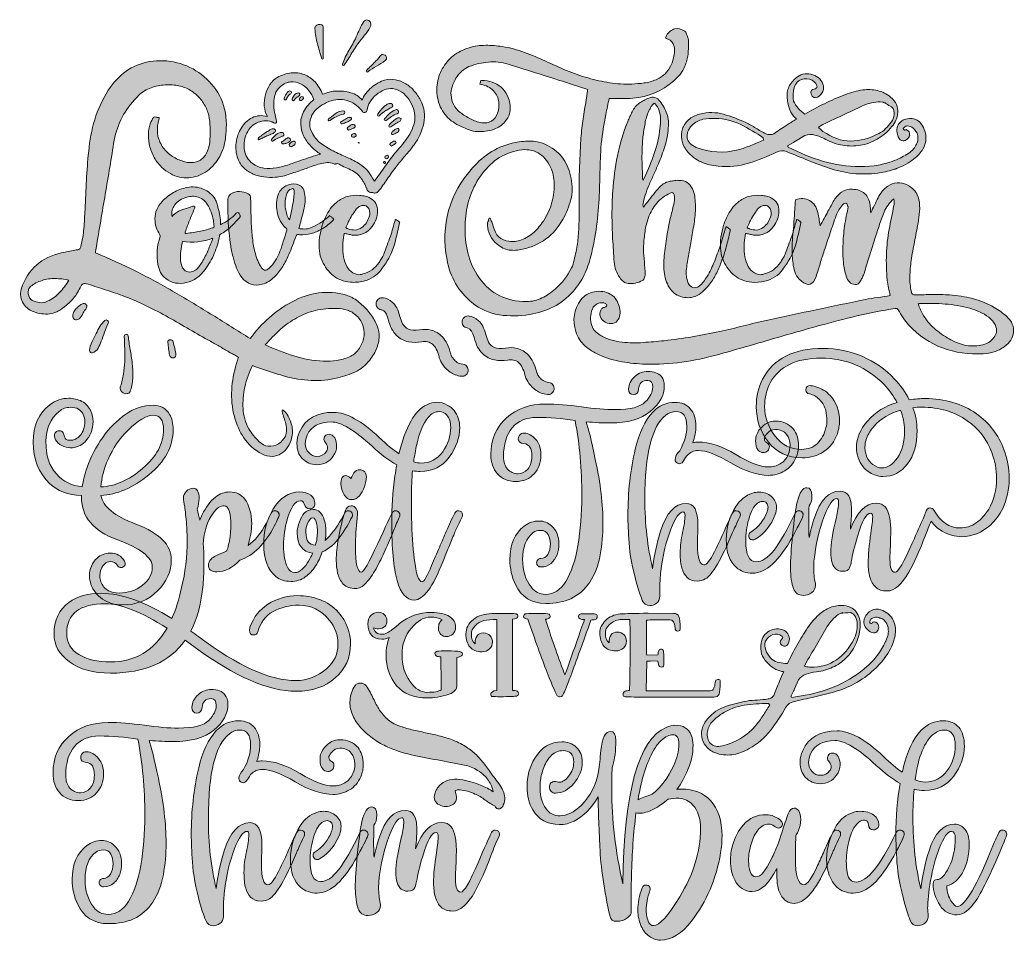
# Model space of a CAD drawing. Header units: inches. Extents: x 0.15 to 5.85, y -5.64 to -0.36.
import ezdxf

# ---------------------------------------------------------------- set-up
doc = ezdxf.new("R2010")
doc.units = ezdxf.units.IN
doc.header["$MEASUREMENT"] = 0
doc.layers.add('Layer 1', color=7, linetype='Continuous')

# ---------------------------------------------------------------- blocks, each defined once
blk = doc.blocks.new('block 3')
at = {"layer": 'Layer 1', "true_color": 0x231f20}
h = blk.add_hatch(color=250, dxfattribs=at)
h.dxf.hatch_style = 2
edge = h.paths.add_edge_path()
edge.add_spline(control_points=[(2.845, -1.4987), (2.8483, -1.5061), (2.8515, -1.5135), (2.8548, -1.5209), (2.8581, -1.5283), (2.8606, -1.5361), (2.8622, -1.5443), (2.8762, -1.5978), (2.9066, -1.627), (2.9535, -1.6319), (2.9765, -1.6352), (3.0003, -1.6323), (3.025, -1.6233), (3.0529, -1.6134), (3.077, -1.599), (3.0971, -1.5801), (3.1173, -1.5612), (3.1352, -1.5398), (3.1508, -1.516), (3.173, -1.4815), (3.1894, -1.4455), (3.2001, -1.4081), (3.2108, -1.3707), (3.2149, -1.331), (3.2124, -1.2891), (3.2108, -1.2727), (3.2081, -1.2566), (3.2044, -1.241), (3.2007, -1.2254), (3.1947, -1.2102), (3.1865, -1.1954), (3.1668, -1.1584), (3.1407, -1.1329), (3.1082, -1.119), (3.0757, -1.105), (3.0385, -1.1029), (2.9966, -1.1128), (2.9481, -1.1243), (2.9064, -1.1438), (2.8715, -1.1714), (2.8365, -1.1989), (2.8059, -1.2332), (2.7796, -1.2743), (2.7533, -1.3154), (2.7342, -1.3582), (2.7223, -1.4025), (2.7104, -1.4469), (2.7036, -1.493), (2.7019, -1.5406), (2.7003, -1.5949), (2.7056, -1.6473), (2.718, -1.6979), (2.7303, -1.7484), (2.7521, -1.7963), (2.7833, -1.8415), (2.8162, -1.8884), (2.8552, -1.9227), (2.9005, -1.9445), (2.9457, -1.9662), (2.9966, -1.9771), (3.0533, -1.9771), (3.0854, -1.9771), (3.1152, -1.9703), (3.1428, -1.9568), (3.1703, -1.9432), (3.196, -1.9258), (3.2198, -1.9044), (3.2584, -1.8699), (3.2893, -1.83), (3.3123, -1.7848), (3.3189, -1.77), (3.3238, -1.7548), (3.3271, -1.7392), (3.3303, -1.7236), (3.334, -1.7075), (3.3382, -1.6911), (3.3448, -1.6607), (3.3491, -1.6303), (3.3511, -1.5998), (3.3532, -1.5694), (3.3546, -1.5386), (3.3554, -1.5073), (3.3562, -1.458), (3.3565, -1.4089), (3.3561, -1.36), (3.3556, -1.3111), (3.3562, -1.262), (3.3579, -1.2127), (3.3596, -1.174), (3.3612, -1.1356), (3.3628, -1.0974), (3.3645, -1.0592), (3.3673, -1.0211), (3.3715, -0.9833), (3.3756, -0.9472), (3.3807, -0.9114), (3.3869, -0.876), (3.3931, -0.8407), (3.3986, -0.805), (3.4035, -0.7688), (3.4043, -0.768), (3.4048, -0.7659), (3.4048, -0.7626), (3.4048, -0.7626), (3.3049, -0.7293), (3.3049, -0.7293), (3.2457, -0.7104), (3.1865, -0.6915), (3.1273, -0.6726), (3.0681, -0.6537), (3.0085, -0.6352), (2.9486, -0.6171), (2.9107, -0.6056), (2.8731, -0.6015), (2.8357, -0.6048), (2.7983, -0.6081), (2.7611, -0.6167), (2.7241, -0.6307), (2.7101, -0.6364), (2.6966, -0.6453), (2.6834, -0.6572), (2.6703, -0.6691), (2.659, -0.6827), (2.6495, -0.6979), (2.6401, -0.7131), (2.6327, -0.7291), (2.6273, -0.746), (2.622, -0.7628), (2.6202, -0.7786), (2.6218, -0.7934), (2.6243, -0.8346), (2.6415, -0.8679), (2.6736, -0.8933), (2.6925, -0.9073), (2.712, -0.9196), (2.7322, -0.9303), (2.7523, -0.941), (2.7743, -0.9484), (2.7981, -0.9525), (2.8187, -0.9558), (2.8372, -0.9525), (2.8536, -0.9426), (2.87, -0.9328), (2.8815, -0.9176), (2.8881, -0.897), (2.8963, -0.8715), (2.8984, -0.8475), (2.8943, -0.8249), (2.8902, -0.8023), (2.8778, -0.7815), (2.8573, -0.7626), (2.8474, -0.7536), (2.8363, -0.7466), (2.824, -0.7417), (2.8117, -0.7367), (2.7989, -0.7334), (2.7858, -0.7318), (2.7883, -0.7203), (2.7907, -0.7135), (2.7932, -0.7114), (2.7956, -0.7094), (2.8022, -0.7092), (2.8129, -0.7108), (2.8335, -0.7125), (2.853, -0.7174), (2.8715, -0.7256), (2.89, -0.7338), (2.9058, -0.7449), (2.919, -0.7589), (2.9321, -0.7729), (2.9424, -0.7893), (2.9498, -0.8082), (2.9572, -0.8272), (2.9609, -0.8485), (2.9609, -0.8723), (2.9609, -0.8855), (2.9586, -0.8976), (2.9541, -0.9087), (2.9496, -0.9198), (2.9436, -0.9303), (2.9362, -0.9402), (2.9214, -0.9599), (2.9013, -0.9751), (2.8758, -0.9858), (2.861, -0.9924), (2.846, -0.9969), (2.8308, -0.9993), (2.8156, -1.0018), (2.7998, -1.003), (2.7833, -1.003), (2.7669, -1.0039), (2.7513, -1.0018), (2.7365, -0.9969), (2.7217, -0.992), (2.7069, -0.9862), (2.6921, -0.9796), (2.6576, -0.9657), (2.6282, -0.9472), (2.6039, -0.9241), (2.5797, -0.9011), (2.5618, -0.8711), (2.5503, -0.8341), (2.5404, -0.8013), (2.5375, -0.7684), (2.5417, -0.7355), (2.5457, -0.7026), (2.5556, -0.672), (2.5712, -0.6436), (2.5869, -0.6153), (2.6078, -0.5904), (2.6341, -0.569), (2.6604, -0.5477), (2.6908, -0.532), (2.7254, -0.5222), (2.7566, -0.5131), (2.7883, -0.5086), (2.8203, -0.5086), (2.8524, -0.5086), (2.884, -0.5111), (2.9153, -0.516), (2.9597, -0.5226), (3.0022, -0.5337), (3.0429, -0.5493), (3.0836, -0.5649), (3.1241, -0.5818), (3.1643, -0.5999), (3.2038, -0.6179), (3.2436, -0.6356), (3.2839, -0.6529), (3.3242, -0.6701), (3.3653, -0.6845), (3.4072, -0.696), (3.4483, -0.7076), (3.4896, -0.7166), (3.5311, -0.7232), (3.5726, -0.7297), (3.6148, -0.7322), (3.6575, -0.7306), (3.6814, -0.7297), (3.705, -0.7277), (3.7284, -0.7244), (3.7519, -0.7211), (3.7747, -0.7149), (3.7969, -0.7059), (3.8478, -0.6837), (3.8803, -0.6447), (3.8943, -0.5888), (3.8976, -0.5773), (3.9, -0.5653), (3.9017, -0.553), (3.9033, -0.5407), (3.9029, -0.5279), (3.9004, -0.5148), (3.8955, -0.4942), (3.8836, -0.4803), (3.8647, -0.4729), (3.8573, -0.4704), (3.853, -0.4681), (3.8517, -0.4661), (3.8505, -0.464), (3.8519, -0.4597), (3.8561, -0.4531), (3.8692, -0.4318), (3.885, -0.4188), (3.9035, -0.4143), (3.922, -0.4098), (3.9415, -0.4145), (3.9621, -0.4285), (3.967, -0.4318), (3.9695, -0.4351), (3.9695, -0.4383), (3.9727, -0.4474), (3.9758, -0.4562), (3.9787, -0.4648), (3.9816, -0.4735), (3.983, -0.4823), (3.983, -0.4914), (3.9838, -0.5152), (3.9828, -0.5384), (3.98, -0.561), (3.9771, -0.5836), (3.9711, -0.606), (3.9621, -0.6282), (3.9555, -0.6463), (3.9462, -0.6619), (3.9343, -0.6751), (3.9224, -0.6882), (3.9099, -0.701), (3.8967, -0.7133), (3.831, -0.7717), (3.7533, -0.8045), (3.6637, -0.8119), (3.6431, -0.8136), (3.6228, -0.8142), (3.6027, -0.8138), (3.5825, -0.8134), (3.5626, -0.8132), (3.5429, -0.8132), (3.5429, -0.8132), (3.5281, -0.8132), (3.5281, -0.8132), (3.5248, -0.8288), (3.5215, -0.8442), (3.5182, -0.8594), (3.5149, -0.8746), (3.5116, -0.89), (3.5083, -0.9056), (3.4985, -0.9599), (3.4898, -1.0154), (3.4824, -1.0721), (3.4808, -1.0812), (3.48, -1.0906), (3.48, -1.1005), (3.48, -1.1103), (3.4796, -1.1202), (3.4787, -1.1301), (3.4771, -1.1695), (3.4759, -1.2092), (3.475, -1.249), (3.4742, -1.2889), (3.473, -1.3286), (3.4713, -1.368), (3.4689, -1.4272), (3.4637, -1.4858), (3.4559, -1.5437), (3.4481, -1.6017), (3.4372, -1.6594), (3.4233, -1.717), (3.4134, -1.7548), (3.4005, -1.7908), (3.3844, -1.8249), (3.3684, -1.859), (3.3472, -1.8904), (3.3209, -1.9192), (3.2872, -1.957), (3.2496, -1.9866), (3.2081, -2.008), (3.1666, -2.0293), (3.1212, -2.0437), (3.0718, -2.0511), (3.0126, -2.061), (2.9551, -2.0618), (2.8992, -2.0536), (2.8392, -2.0437), (2.7866, -2.0203), (2.7414, -1.9833), (2.7019, -1.9512), (2.6705, -1.9147), (2.6471, -1.8736), (2.6236, -1.8325), (2.6074, -1.7873), (2.5984, -1.7379), (2.5614, -1.5374), (2.6103, -1.3614), (2.7451, -1.2102), (2.778, -1.1732), (2.8146, -1.1424), (2.8548, -1.1177), (2.8951, -1.0931), (2.9399, -1.0758), (2.9893, -1.0659), (3.0205, -1.0594), (3.0517, -1.0567), (3.0829, -1.0579), (3.1142, -1.0592), (3.1446, -1.0672), (3.1742, -1.082), (3.2128, -1.1017), (3.2432, -1.1278), (3.2654, -1.1603), (3.2876, -1.1927), (3.3024, -1.2299), (3.3098, -1.2719), (3.3189, -1.3138), (3.3182, -1.3543), (3.308, -1.3933), (3.2977, -1.4324), (3.2823, -1.4704), (3.2617, -1.5073), (3.2362, -1.5534), (3.2042, -1.5904), (3.1656, -1.6183), (3.1269, -1.6463), (3.0821, -1.666), (3.0311, -1.6775), (3.0048, -1.6841), (2.9794, -1.6855), (2.9547, -1.6818), (2.9301, -1.6781), (2.907, -1.6668), (2.8857, -1.6479), (2.8511, -1.6183), (2.8326, -1.5826), (2.8302, -1.5406), (2.8293, -1.5341), (2.8304, -1.5271), (2.8333, -1.5197), (2.8361, -1.5123), (2.8384, -1.5053), (2.84, -1.4987), (2.84, -1.4987), (2.845, -1.4987), (2.845, -1.4987)], knot_values=[0, 0, 0, 0, 1, 1, 1, 2, 2, 2, 3, 3, 3, 4, 4, 4, 5, 5, 5, 6, 6, 6, 7, 7, 7, 8, 8, 8, 9, 9, 9, 10, 10, 10, 11, 11, 11, 12, 12, 12, 13, 13, 13, 14, 14, 14, 15, 15, 15, 16, 16, 16, 17, 17, 17, 18, 18, 18, 19, 19, 19, 20, 20, 20, 21, 21, 21, 22, 22, 22, 23, 23, 23, 24, 24, 24, 25, 25, 25, 26, 26, 26, 27, 27, 27, 28, 28, 28, 29, 29, 29, 30, 30, 30, 31, 31, 31, 32, 32, 32, 33, 33, 33, 34, 34, 34, 35, 35, 35, 36, 36, 36, 37, 37, 37, 38, 38, 38, 39, 39, 39, 40, 40, 40, 41, 41, 41, 42, 42, 42, 43, 43, 43, 44, 44, 44, 45, 45, 45, 46, 46, 46, 47, 47, 47, 48, 48, 48, 49, 49, 49, 50, 50, 50, 51, 51, 51, 52, 52, 52, 53, 53, 53, 54, 54, 54, 55, 55, 55, 56, 56, 56, 57, 57, 57, 58, 58, 58, 59, 59, 59, 60, 60, 60, 61, 61, 61, 62, 62, 62, 63, 63, 63, 64, 64, 64, 65, 65, 65, 66, 66, 66, 67, 67, 67, 68, 68, 68, 69, 69, 69, 70, 70, 70, 71, 71, 71, 72, 72, 72, 73, 73, 73, 74, 74, 74, 75, 75, 75, 76, 76, 76, 77, 77, 77, 78, 78, 78, 79, 79, 79, 80, 80, 80, 81, 81, 81, 82, 82, 82, 83, 83, 83, 84, 84, 84, 85, 85, 85, 86, 86, 86, 87, 87, 87, 88, 88, 88, 89, 89, 89, 90, 90, 90, 91, 91, 91, 92, 92, 92, 93, 93, 93, 94, 94, 94, 95, 95, 95, 96, 96, 96, 97, 97, 97, 98, 98, 98, 99, 99, 99, 100, 100, 100, 101, 101, 101, 102, 102, 102, 103, 103, 103, 104, 104, 104, 105, 105, 105, 106, 106, 106, 107, 107, 107, 108, 108, 108, 109, 109, 109, 110, 110, 110, 111, 111, 111, 112, 112, 112, 113, 113, 113, 114, 114, 114, 115, 115, 115, 116, 116, 116, 117, 117, 117, 118, 118, 118, 119, 119, 119, 120, 120, 120, 121, 121, 121, 122, 122, 122, 123, 123, 123, 124, 124, 124, 125, 125, 125, 126, 126, 126, 127, 127, 127, 128, 128, 128, 129, 129, 129, 130, 130, 130, 131, 131, 131, 132, 132, 132, 133, 133, 133, 134, 134, 134, 134], degree=3, periodic=1)
h = blk.add_hatch(color=250, dxfattribs=at)
h.dxf.hatch_style = 2
edge = h.paths.add_edge_path()
edge.add_spline(control_points=[(0.5837, -1.6985), (0.6626, -1.7305), (0.7399, -1.7657), (0.8155, -1.8039), (0.8911, -1.8421), (0.9653, -1.8824), (1.0381, -1.9247), (1.1108, -1.9671), (1.1831, -2.0106), (1.2551, -2.0554), (1.327, -2.1002), (1.3987, -2.1448), (1.4702, -2.1892), (1.5031, -2.1448), (1.5393, -2.1049), (1.5787, -2.0696), (1.6182, -2.0343), (1.6622, -2.0038), (1.7107, -1.9784), (1.76, -1.952), (1.8103, -1.9352), (1.8617, -1.9278), (1.9131, -1.9204), (1.9663, -1.9249), (2.0214, -1.9414), (2.0436, -1.9479), (2.0656, -1.9594), (2.0874, -1.9759), (2.1091, -1.9923), (2.1289, -2.0112), (2.1465, -2.0326), (2.1642, -2.054), (2.1788, -2.0764), (2.1903, -2.0998), (2.2018, -2.1232), (2.208, -2.1444), (2.2088, -2.1633), (2.2105, -2.1921), (2.2063, -2.2186), (2.1965, -2.2429), (2.1866, -2.2671), (2.173, -2.2903), (2.1558, -2.3125), (2.1319, -2.3429), (2.1044, -2.3653), (2.0732, -2.3797), (2.0419, -2.3941), (2.0086, -2.4058), (1.9733, -2.4149), (1.9215, -2.4272), (1.8701, -2.4321), (1.8192, -2.4296), (1.7682, -2.4272), (1.7172, -2.4189), (1.6663, -2.405), (1.635, -2.3959), (1.6046, -2.3863), (1.575, -2.376), (1.5454, -2.3657), (1.515, -2.3552), (1.4838, -2.3446), (1.4739, -2.3626), (1.4653, -2.3822), (1.4579, -2.4031), (1.4505, -2.4241), (1.4444, -2.4457), (1.4394, -2.4679), (1.4304, -2.5098), (1.4269, -2.5507), (1.4289, -2.5905), (1.431, -2.6304), (1.4423, -2.6693), (1.4628, -2.7071), (1.4702, -2.7202), (1.4789, -2.7327), (1.4887, -2.7447), (1.4986, -2.7566), (1.5089, -2.7679), (1.5196, -2.7786), (1.536, -2.795), (1.5541, -2.8043), (1.5738, -2.8063), (1.5935, -2.8084), (1.6128, -2.8037), (1.6318, -2.7922), (1.6507, -2.7806), (1.664, -2.7658), (1.6718, -2.7478), (1.6796, -2.7297), (1.6811, -2.7095), (1.6761, -2.6873), (1.6737, -2.675), (1.6704, -2.6629), (1.6663, -2.651), (1.6622, -2.639), (1.6585, -2.6269), (1.6552, -2.6146), (1.6527, -2.6097), (1.6527, -2.6039), (1.6552, -2.5973), (1.6601, -2.6014), (1.6651, -2.6055), (1.67, -2.6097), (1.6749, -2.6138), (1.679, -2.6187), (1.6823, -2.6245), (1.6963, -2.6475), (1.7055, -2.6713), (1.71, -2.696), (1.7146, -2.7206), (1.7127, -2.7461), (1.7045, -2.7724), (1.6987, -2.7905), (1.6899, -2.8069), (1.678, -2.8217), (1.6661, -2.8365), (1.6519, -2.8476), (1.6355, -2.855), (1.619, -2.8624), (1.6009, -2.8655), (1.5812, -2.8643), (1.5615, -2.8631), (1.5413, -2.8554), (1.5208, -2.8415), (1.4797, -2.8152), (1.4478, -2.7831), (1.4252, -2.7453), (1.4026, -2.7075), (1.386, -2.6652), (1.3753, -2.6183), (1.3638, -2.5665), (1.3605, -2.5153), (1.3654, -2.4648), (1.3704, -2.4142), (1.381, -2.3639), (1.3975, -2.3137), (1.3983, -2.3113), (1.3991, -2.3088), (1.4, -2.3063), (1.4008, -2.3039), (1.4016, -2.301), (1.4024, -2.2977), (1.395, -2.2928), (1.3874, -2.288), (1.3796, -2.2835), (1.3718, -2.279), (1.3638, -2.2747), (1.3556, -2.2706), (1.3366, -2.2591), (1.318, -2.248), (1.2995, -2.2373), (1.281, -2.2266), (1.2623, -2.2159), (1.2433, -2.2052), (1.2022, -2.183), (1.1618, -2.1602), (1.1219, -2.1368), (1.082, -2.1134), (1.0418, -2.0904), (1.0011, -2.0678), (0.9604, -2.0451), (0.9193, -2.0236), (0.8778, -2.003), (0.8363, -1.9825), (0.7937, -1.964), (0.7502, -1.9475), (0.7156, -1.9352), (0.6809, -1.9233), (0.646, -1.9118), (0.611, -1.9003), (0.5759, -1.8888), (0.5406, -1.8773), (0.5282, -1.8731), (0.5188, -1.8727), (0.5122, -1.876), (0.5056, -1.8793), (0.4999, -1.8867), (0.4949, -1.8982), (0.4834, -1.9237), (0.4688, -1.9461), (0.4511, -1.9654), (0.4335, -1.9847), (0.4139, -2.0022), (0.3926, -2.0178), (0.3655, -2.0367), (0.3373, -2.047), (0.3081, -2.0486), (0.2789, -2.0503), (0.2496, -2.0445), (0.22, -2.0314), (0.1904, -2.0182), (0.1704, -1.9981), (0.1602, -1.971), (0.1499, -1.9438), (0.1513, -1.9147), (0.1645, -1.8834), (0.1875, -1.8292), (0.2196, -1.7866), (0.2606, -1.7558), (0.3018, -1.725), (0.3511, -1.7042), (0.4086, -1.6935), (0.4209, -1.6919), (0.4333, -1.6896), (0.4456, -1.6868), (0.4579, -1.6839), (0.4703, -1.6816), (0.4826, -1.68), (0.4908, -1.6792), (0.4962, -1.6738), (0.4986, -1.6639), (0.5077, -1.6286), (0.5136, -1.5933), (0.5165, -1.5579), (0.5194, -1.5226), (0.5216, -1.4864), (0.5233, -1.4494), (0.5258, -1.3935), (0.5284, -1.338), (0.5313, -1.283), (0.5342, -1.2279), (0.5385, -1.1724), (0.5443, -1.1165), (0.55, -1.054), (0.5615, -0.9936), (0.5788, -0.9352), (0.596, -0.8769), (0.6219, -0.8206), (0.6564, -0.7663), (0.6852, -0.7219), (0.7191, -0.6858), (0.7582, -0.6578), (0.7972, -0.6299), (0.843, -0.6114), (0.8956, -0.6023), (0.9466, -0.5933), (0.9982, -0.5953), (1.0504, -0.6085), (1.1026, -0.6216), (1.1497, -0.6442), (1.1916, -0.6763), (1.2335, -0.7084), (1.2676, -0.7486), (1.2939, -0.7971), (1.3202, -0.8457), (1.3334, -0.9007), (1.3334, -0.9624), (1.3326, -0.9862), (1.3311, -1.0107), (1.3291, -1.0357), (1.327, -1.0608), (1.3218, -1.0844), (1.3136, -1.1066), (1.3005, -1.1428), (1.281, -1.1743), (1.2551, -1.2009), (1.2292, -1.2277), (1.2, -1.2466), (1.1675, -1.2577), (1.135, -1.2688), (1.1009, -1.2708), (1.0652, -1.2638), (1.0294, -1.2569), (0.9951, -1.2377), (0.9622, -1.2065), (0.9425, -1.1876), (0.9269, -1.1666), (0.9154, -1.1436), (0.9038, -1.1206), (0.8958, -1.0974), (0.8913, -1.0739), (0.8868, -1.0505), (0.8856, -1.0277), (0.8876, -1.0055), (0.8897, -0.9833), (0.8948, -0.9632), (0.903, -0.9451), (0.9072, -0.9369), (0.91, -0.9309), (0.9117, -0.9272), (0.9133, -0.9235), (0.9154, -0.9211), (0.9178, -0.9198), (0.9203, -0.9186), (0.9238, -0.9186), (0.9283, -0.9198), (0.9328, -0.9211), (0.9396, -0.9221), (0.9487, -0.9229), (0.947, -0.932), (0.9452, -0.9406), (0.9431, -0.9488), (0.9411, -0.957), (0.9396, -0.9657), (0.9388, -0.9747), (0.9363, -1.0043), (0.9398, -1.031), (0.9493, -1.0548), (0.9587, -1.0787), (0.9721, -1.0992), (0.9894, -1.1165), (1.0066, -1.1338), (1.0259, -1.1477), (1.0473, -1.1584), (1.0687, -1.1691), (1.0901, -1.1761), (1.1114, -1.1794), (1.1353, -1.1835), (1.1572, -1.1804), (1.1774, -1.1701), (1.1975, -1.1599), (1.2121, -1.144), (1.2212, -1.1227), (1.2269, -1.1112), (1.2314, -1.0988), (1.2347, -1.0857), (1.238, -1.0725), (1.2397, -1.0594), (1.2397, -1.0462), (1.2405, -1.0232), (1.2407, -1.0002), (1.2403, -0.9772), (1.2399, -0.9542), (1.2372, -0.932), (1.2323, -0.9106), (1.2273, -0.8884), (1.2189, -0.8672), (1.207, -0.8471), (1.195, -0.8269), (1.1805, -0.8091), (1.1632, -0.7934), (1.146, -0.7778), (1.1264, -0.7649), (1.1046, -0.7546), (1.0829, -0.7443), (1.0592, -0.7384), (1.0337, -0.7367), (1.0058, -0.7343), (0.9785, -0.7351), (0.9518, -0.7392), (0.925, -0.7433), (0.8993, -0.7515), (0.8747, -0.7638), (0.8615, -0.7704), (0.8494, -0.7789), (0.8383, -0.7891), (0.8272, -0.7994), (0.8167, -0.8103), (0.8069, -0.8218), (0.7419, -0.8917), (0.7021, -0.9747), (0.6873, -1.0709), (0.6708, -1.1753), (0.6538, -1.2786), (0.6361, -1.381), (0.6184, -1.4833), (0.6009, -1.5863), (0.5837, -1.6898), (0.5837, -1.6898), (0.5837, -1.6985), (0.5837, -1.6985)], knot_values=[0, 0, 0, 0, 1, 1, 1, 2, 2, 2, 3, 3, 3, 4, 4, 4, 5, 5, 5, 6, 6, 6, 7, 7, 7, 8, 8, 8, 9, 9, 9, 10, 10, 10, 11, 11, 11, 12, 12, 12, 13, 13, 13, 14, 14, 14, 15, 15, 15, 16, 16, 16, 17, 17, 17, 18, 18, 18, 19, 19, 19, 20, 20, 20, 21, 21, 21, 22, 22, 22, 23, 23, 23, 24, 24, 24, 25, 25, 25, 26, 26, 26, 27, 27, 27, 28, 28, 28, 29, 29, 29, 30, 30, 30, 31, 31, 31, 32, 32, 32, 33, 33, 33, 34, 34, 34, 35, 35, 35, 36, 36, 36, 37, 37, 37, 38, 38, 38, 39, 39, 39, 40, 40, 40, 41, 41, 41, 42, 42, 42, 43, 43, 43, 44, 44, 44, 45, 45, 45, 46, 46, 46, 47, 47, 47, 48, 48, 48, 49, 49, 49, 50, 50, 50, 51, 51, 51, 52, 52, 52, 53, 53, 53, 54, 54, 54, 55, 55, 55, 56, 56, 56, 57, 57, 57, 58, 58, 58, 59, 59, 59, 60, 60, 60, 61, 61, 61, 62, 62, 62, 63, 63, 63, 64, 64, 64, 65, 65, 65, 66, 66, 66, 67, 67, 67, 68, 68, 68, 69, 69, 69, 70, 70, 70, 71, 71, 71, 72, 72, 72, 73, 73, 73, 74, 74, 74, 75, 75, 75, 76, 76, 76, 77, 77, 77, 78, 78, 78, 79, 79, 79, 80, 80, 80, 81, 81, 81, 82, 82, 82, 83, 83, 83, 84, 84, 84, 85, 85, 85, 86, 86, 86, 87, 87, 87, 88, 88, 88, 89, 89, 89, 90, 90, 90, 91, 91, 91, 92, 92, 92, 93, 93, 93, 94, 94, 94, 95, 95, 95, 96, 96, 96, 97, 97, 97, 98, 98, 98, 99, 99, 99, 100, 100, 100, 101, 101, 101, 102, 102, 102, 103, 103, 103, 104, 104, 104, 105, 105, 105, 106, 106, 106, 107, 107, 107, 108, 108, 108, 109, 109, 109, 110, 110, 110, 111, 111, 111, 112, 112, 112, 113, 113, 113, 114, 114, 114, 115, 115, 115, 116, 116, 116, 117, 117, 117, 118, 118, 118, 119, 119, 119, 120, 120, 120, 120], degree=3, periodic=1)
edge = h.paths.add_edge_path()
edge.add_spline(control_points=[(0.4308, -1.8538), (0.4037, -1.8489), (0.3774, -1.846), (0.3519, -1.8452), (0.3264, -1.8444), (0.3013, -1.8481), (0.2767, -1.8563), (0.252, -1.8645), (0.2306, -1.8756), (0.2126, -1.8896), (0.206, -1.8945), (0.2017, -1.9009), (0.1996, -1.9087), (0.1976, -1.9165), (0.1969, -1.9245), (0.1978, -1.9327), (0.1986, -1.9409), (0.2011, -1.9486), (0.2052, -1.9555), (0.2093, -1.9625), (0.2146, -1.9677), (0.2212, -1.971), (0.2352, -1.9775), (0.2493, -1.9816), (0.2637, -1.9833), (0.2781, -1.9849), (0.2927, -1.9825), (0.3075, -1.9759), (0.3346, -1.9636), (0.3578, -1.9469), (0.3772, -1.926), (0.3965, -1.905), (0.4144, -1.881), (0.4308, -1.8538)], knot_values=[0, 0, 0, 0, 1, 1, 1, 2, 2, 2, 3, 3, 3, 4, 4, 4, 5, 5, 5, 6, 6, 6, 7, 7, 7, 8, 8, 8, 9, 9, 9, 10, 10, 10, 11, 11, 11, 11], degree=3, periodic=1)
edge = h.paths.add_edge_path()
edge.add_spline(control_points=[(1.5565, -2.2262), (1.6116, -2.25), (1.6661, -2.2708), (1.7199, -2.2885), (1.7737, -2.3061), (1.8303, -2.3162), (1.8894, -2.3187), (1.9158, -2.3203), (1.9412, -2.3193), (1.9659, -2.3156), (1.9906, -2.3119), (2.0148, -2.3047), (2.0387, -2.294), (2.0592, -2.285), (2.0767, -2.271), (2.0911, -2.2521), (2.1054, -2.2332), (2.1151, -2.2124), (2.12, -2.1898), (2.125, -2.1672), (2.1243, -2.1442), (2.1182, -2.1208), (2.112, -2.0974), (2.0991, -2.0766), (2.0794, -2.0585), (2.0629, -2.0429), (2.0452, -2.0322), (2.0263, -2.0265), (2.0074, -2.0207), (1.9873, -2.0174), (1.9659, -2.0166), (1.9223, -2.0149), (1.8818, -2.0188), (1.8445, -2.0283), (1.807, -2.0377), (1.7715, -2.0517), (1.7378, -2.0702), (1.7041, -2.0887), (1.6722, -2.1113), (1.6423, -2.138), (1.6122, -2.1647), (1.5837, -2.1941), (1.5565, -2.2262)], knot_values=[0, 0, 0, 0, 1, 1, 1, 2, 2, 2, 3, 3, 3, 4, 4, 4, 5, 5, 5, 6, 6, 6, 7, 7, 7, 8, 8, 8, 9, 9, 9, 10, 10, 10, 11, 11, 11, 12, 12, 12, 13, 13, 13, 14, 14, 14, 14], degree=3, periodic=1)
h = blk.add_hatch(color=250, dxfattribs=at)
h.dxf.hatch_style = 2
edge = h.paths.add_edge_path()
edge.add_spline(control_points=[(4.1988, -1.548), (4.2029, -1.5505), (4.2066, -1.5528), (4.2099, -1.5548), (4.2132, -1.5569), (4.2165, -1.5591), (4.2198, -1.5616), (4.2214, -1.5633), (4.222, -1.5653), (4.2216, -1.5678), (4.2212, -1.5702), (4.221, -1.5723), (4.221, -1.5739), (4.2144, -1.6044), (4.2073, -1.6343), (4.1995, -1.6639), (4.1916, -1.6935), (4.182, -1.7227), (4.1705, -1.7515), (4.1614, -1.7753), (4.1514, -1.7983), (4.1403, -1.8205), (4.1292, -1.8427), (4.1158, -1.8637), (4.1002, -1.8834), (4.0887, -1.8974), (4.0765, -1.9099), (4.0638, -1.921), (4.0511, -1.9321), (4.0365, -1.9409), (4.0201, -1.9475), (3.9937, -1.9574), (3.9664, -1.9576), (3.938, -1.9481), (3.9097, -1.9387), (3.8881, -1.9221), (3.8733, -1.8982), (3.8643, -1.8842), (3.8575, -1.8694), (3.853, -1.8538), (3.8484, -1.8382), (3.845, -1.8222), (3.8425, -1.8057), (3.8408, -1.7877), (3.8404, -1.77), (3.8413, -1.7527), (3.8421, -1.7355), (3.8433, -1.7182), (3.845, -1.7009), (3.8491, -1.6639), (3.8542, -1.6272), (3.8604, -1.5906), (3.8665, -1.554), (3.8741, -1.5176), (3.8832, -1.4815), (3.8873, -1.4675), (3.8908, -1.4537), (3.8936, -1.4402), (3.8965, -1.4266), (3.8996, -1.4128), (3.9029, -1.3988), (3.9037, -1.389), (3.9029, -1.3779), (3.9004, -1.3656), (3.898, -1.3532), (3.8906, -1.3499), (3.8782, -1.3557), (3.847, -1.3697), (3.8213, -1.3888), (3.8012, -1.413), (3.781, -1.4373), (3.7652, -1.465), (3.7537, -1.4963), (3.7438, -1.5226), (3.7371, -1.5491), (3.7334, -1.5758), (3.7297, -1.6025), (3.727, -1.6299), (3.7254, -1.6578), (3.7245, -1.6824), (3.7254, -1.7069), (3.7278, -1.7311), (3.7303, -1.7554), (3.7323, -1.7799), (3.734, -1.8045), (3.7356, -1.8127), (3.7354, -1.8203), (3.7334, -1.8273), (3.7313, -1.8343), (3.7291, -1.8415), (3.7266, -1.8489), (3.7249, -1.853), (3.7225, -1.8555), (3.7192, -1.8563), (3.6929, -1.8703), (3.6653, -1.876), (3.6366, -1.8736), (3.6259, -1.8727), (3.6169, -1.8692), (3.6095, -1.8631), (3.6021, -1.8569), (3.595, -1.8493), (3.5885, -1.8403), (3.5794, -1.8263), (3.5723, -1.8119), (3.5669, -1.7971), (3.5616, -1.7823), (3.5581, -1.7667), (3.5564, -1.7503), (3.5548, -1.7281), (3.5534, -1.7057), (3.5521, -1.6831), (3.5509, -1.6605), (3.5495, -1.638), (3.5478, -1.6159), (3.5453, -1.5698), (3.5441, -1.5244), (3.5441, -1.4796), (3.5441, -1.4348), (3.5458, -1.3894), (3.549, -1.3434), (3.554, -1.2751), (3.5628, -1.2077), (3.5755, -1.1412), (3.5883, -1.0746), (3.6078, -1.0092), (3.6341, -0.9451), (3.6382, -0.9361), (3.6425, -0.9268), (3.647, -0.9174), (3.6516, -0.9079), (3.6559, -0.8987), (3.66, -0.8896), (3.6699, -0.8691), (3.6832, -0.8528), (3.7001, -0.8409), (3.7169, -0.829), (3.7352, -0.8189), (3.7549, -0.8107), (3.7804, -0.8008), (3.8022, -0.8074), (3.8203, -0.8304), (3.8376, -0.8526), (3.8505, -0.8765), (3.8591, -0.9019), (3.8678, -0.9274), (3.8704, -0.9546), (3.8671, -0.9833), (3.8639, -1.0195), (3.8571, -1.0544), (3.8468, -1.0881), (3.8365, -1.1218), (3.8244, -1.1551), (3.8104, -1.188), (3.8014, -1.2094), (3.7921, -1.2301), (3.7827, -1.2503), (3.7732, -1.2704), (3.764, -1.2912), (3.7549, -1.3125), (3.7475, -1.3306), (3.7409, -1.3487), (3.7352, -1.3668), (3.7295, -1.3849), (3.7249, -1.4034), (3.7217, -1.4223), (3.7217, -1.428), (3.7225, -1.4326), (3.7241, -1.4358), (3.7241, -1.4358), (3.7389, -1.4173), (3.7389, -1.4173), (3.7504, -1.4034), (3.7619, -1.389), (3.7734, -1.3742), (3.7849, -1.3594), (3.7964, -1.345), (3.808, -1.331), (3.817, -1.3204), (3.8271, -1.3111), (3.8382, -1.3033), (3.8493, -1.2955), (3.8622, -1.2903), (3.877, -1.2879), (3.886, -1.2862), (3.8951, -1.2848), (3.9041, -1.2836), (3.9132, -1.2823), (3.9222, -1.2821), (3.9313, -1.283), (3.965, -1.283), (3.9896, -1.299), (4.0053, -1.331), (4.0118, -1.345), (4.0161, -1.3594), (4.0182, -1.3742), (4.0202, -1.389), (4.0217, -1.4042), (4.0225, -1.4198), (4.0233, -1.4543), (4.0213, -1.4878), (4.0164, -1.5203), (4.0114, -1.5528), (4.0056, -1.5855), (3.9991, -1.6183), (3.9942, -1.6471), (3.9892, -1.6757), (3.9843, -1.704), (3.9794, -1.7324), (3.9748, -1.761), (3.9707, -1.7897), (3.9666, -1.8177), (3.9703, -1.8448), (3.9818, -1.8711), (3.9884, -1.8851), (3.997, -1.8937), (4.0077, -1.897), (4.0184, -1.9003), (4.0303, -1.8974), (4.0435, -1.8884), (4.0533, -1.881), (4.0617, -1.8727), (4.0687, -1.8637), (4.0757, -1.8547), (4.0825, -1.8448), (4.0891, -1.8341), (4.1055, -1.8062), (4.1195, -1.7776), (4.131, -1.7484), (4.1425, -1.7192), (4.1536, -1.6894), (4.1643, -1.659), (4.17, -1.6426), (4.1754, -1.6257), (4.1803, -1.6085), (4.1853, -1.5912), (4.1902, -1.5739), (4.1951, -1.5567), (4.1959, -1.5559), (4.1964, -1.5548), (4.1964, -1.5536), (4.1964, -1.5524), (4.1972, -1.5505), (4.1988, -1.548)], knot_values=[0, 0, 0, 0, 1, 1, 1, 2, 2, 2, 3, 3, 3, 4, 4, 4, 5, 5, 5, 6, 6, 6, 7, 7, 7, 8, 8, 8, 9, 9, 9, 10, 10, 10, 11, 11, 11, 12, 12, 12, 13, 13, 13, 14, 14, 14, 15, 15, 15, 16, 16, 16, 17, 17, 17, 18, 18, 18, 19, 19, 19, 20, 20, 20, 21, 21, 21, 22, 22, 22, 23, 23, 23, 24, 24, 24, 25, 25, 25, 26, 26, 26, 27, 27, 27, 28, 28, 28, 29, 29, 29, 30, 30, 30, 31, 31, 31, 32, 32, 32, 33, 33, 33, 34, 34, 34, 35, 35, 35, 36, 36, 36, 37, 37, 37, 38, 38, 38, 39, 39, 39, 40, 40, 40, 41, 41, 41, 42, 42, 42, 43, 43, 43, 44, 44, 44, 45, 45, 45, 46, 46, 46, 47, 47, 47, 48, 48, 48, 49, 49, 49, 50, 50, 50, 51, 51, 51, 52, 52, 52, 53, 53, 53, 54, 54, 54, 55, 55, 55, 56, 56, 56, 57, 57, 57, 58, 58, 58, 59, 59, 59, 60, 60, 60, 61, 61, 61, 62, 62, 62, 63, 63, 63, 64, 64, 64, 65, 65, 65, 66, 66, 66, 67, 67, 67, 68, 68, 68, 69, 69, 69, 70, 70, 70, 71, 71, 71, 72, 72, 72, 73, 73, 73, 74, 74, 74, 75, 75, 75, 76, 76, 76, 77, 77, 77, 78, 78, 78, 79, 79, 79, 80, 80, 80, 81, 81, 81, 81], degree=3, periodic=1)
edge = h.paths.add_edge_path()
edge.add_spline(control_points=[(3.7204, -1.2817), (3.7204, -1.2817), (3.7229, -1.2805), (3.7229, -1.2805), (3.7229, -1.2805), (3.7303, -1.2657), (3.7303, -1.2657), (3.7517, -1.2205), (3.7704, -1.1749), (3.7864, -1.1288), (3.8024, -1.0828), (3.8133, -1.0347), (3.8191, -0.9846), (3.8215, -0.9665), (3.8225, -0.9486), (3.8222, -0.9309), (3.8217, -0.9133), (3.8186, -0.8958), (3.8129, -0.8785), (3.8112, -0.8719), (3.8086, -0.866), (3.8049, -0.8606), (3.8012, -0.8553), (3.7973, -0.8502), (3.7932, -0.8452), (3.789, -0.8387), (3.7845, -0.8387), (3.7796, -0.8452), (3.7763, -0.8502), (3.773, -0.8551), (3.7697, -0.86), (3.7665, -0.8649), (3.7631, -0.8703), (3.7599, -0.876), (3.7483, -0.8991), (3.7401, -0.9229), (3.7352, -0.9476), (3.7303, -0.9722), (3.7262, -0.9973), (3.7229, -1.0228), (3.7196, -1.0516), (3.7175, -1.0803), (3.7167, -1.1091), (3.7159, -1.1379), (3.7159, -1.1666), (3.7167, -1.1954), (3.7175, -1.2094), (3.7182, -1.2236), (3.7186, -1.2379), (3.719, -1.2523), (3.7196, -1.2669), (3.7204, -1.2817)], knot_values=[0, 0, 0, 0, 1, 1, 1, 2, 2, 2, 3, 3, 3, 4, 4, 4, 5, 5, 5, 6, 6, 6, 7, 7, 7, 8, 8, 8, 9, 9, 9, 10, 10, 10, 11, 11, 11, 12, 12, 12, 13, 13, 13, 14, 14, 14, 15, 15, 15, 16, 16, 16, 17, 17, 17, 17], degree=3, periodic=1)
h = blk.add_hatch(color=250, dxfattribs=at)
h.dxf.hatch_style = 2
edge = h.paths.add_edge_path()
edge.add_spline(control_points=[(1.7489, -1.5579), (1.7604, -1.5604), (1.7715, -1.5616), (1.7822, -1.5616), (1.7928, -1.5616), (1.8039, -1.5596), (1.8155, -1.5554), (1.8343, -1.548), (1.8522, -1.539), (1.8691, -1.5283), (1.8859, -1.5176), (1.905, -1.5028), (1.9264, -1.4839), (1.9305, -1.4881), (1.9344, -1.4918), (1.9381, -1.495), (1.9418, -1.4983), (1.9457, -1.502), (1.9498, -1.5061), (1.9416, -1.516), (1.9328, -1.5248), (1.9233, -1.5326), (1.9139, -1.5404), (1.9038, -1.5476), (1.8931, -1.5542), (1.8742, -1.5665), (1.8547, -1.5762), (1.8346, -1.5832), (1.8144, -1.5902), (1.7928, -1.5941), (1.7698, -1.5949), (1.7657, -1.5949), (1.7618, -1.5949), (1.7581, -1.5949), (1.7544, -1.5949), (1.7505, -1.5945), (1.7464, -1.5937), (1.7398, -1.592), (1.7353, -1.5945), (1.7328, -1.6011), (1.7197, -1.6389), (1.7061, -1.6742), (1.6921, -1.7071), (1.6823, -1.731), (1.6706, -1.7538), (1.657, -1.7755), (1.6435, -1.7973), (1.6272, -1.8177), (1.6083, -1.8366), (1.5984, -1.8464), (1.588, -1.8549), (1.5769, -1.8618), (1.5658, -1.8688), (1.5532, -1.8744), (1.5392, -1.8785), (1.4924, -1.8908), (1.4533, -1.8777), (1.4221, -1.839), (1.4098, -1.8226), (1.3999, -1.8051), (1.3925, -1.7866), (1.3851, -1.7681), (1.379, -1.749), (1.374, -1.7293), (1.3675, -1.7055), (1.3623, -1.6814), (1.3586, -1.6572), (1.3549, -1.6329), (1.3518, -1.6085), (1.3494, -1.5838), (1.3461, -1.555), (1.344, -1.5261), (1.3432, -1.4969), (1.3424, -1.4677), (1.342, -1.4387), (1.342, -1.4099), (1.342, -1.4099), (1.342, -1.3915), (1.342, -1.3915), (1.3436, -1.3775), (1.349, -1.3676), (1.358, -1.3619), (1.3744, -1.3512), (1.3913, -1.346), (1.4086, -1.3464), (1.4258, -1.3469), (1.4427, -1.3512), (1.4591, -1.3594), (1.4681, -1.3643), (1.4727, -1.373), (1.4727, -1.3853), (1.4735, -1.4124), (1.4741, -1.4395), (1.4745, -1.4667), (1.4749, -1.4938), (1.476, -1.5209), (1.4776, -1.548), (1.4792, -1.5776), (1.4821, -1.6072), (1.4862, -1.6368), (1.4903, -1.6664), (1.4969, -1.6956), (1.506, -1.7244), (1.5092, -1.7326), (1.5125, -1.7404), (1.5158, -1.7478), (1.5191, -1.7552), (1.5228, -1.7626), (1.5269, -1.77), (1.5286, -1.7725), (1.53, -1.7747), (1.5312, -1.7768), (1.5325, -1.7788), (1.5339, -1.7811), (1.5355, -1.7836), (1.5438, -1.7926), (1.5508, -1.7975), (1.5565, -1.7983), (1.5622, -1.7992), (1.5696, -1.7951), (1.5787, -1.786), (1.5927, -1.7737), (1.6044, -1.7599), (1.6139, -1.7447), (1.6233, -1.7295), (1.6313, -1.7137), (1.6379, -1.6972), (1.6461, -1.6759), (1.6535, -1.6545), (1.6601, -1.6331), (1.6667, -1.6118), (1.6732, -1.5904), (1.6798, -1.569), (1.6806, -1.5657), (1.6798, -1.5624), (1.6774, -1.5591), (1.6478, -1.5312), (1.6301, -1.4987), (1.6243, -1.4617), (1.6219, -1.4445), (1.6208, -1.4272), (1.6213, -1.4099), (1.6216, -1.3927), (1.6256, -1.3758), (1.633, -1.3594), (1.642, -1.3397), (1.656, -1.3247), (1.6749, -1.3144), (1.6938, -1.3041), (1.7139, -1.301), (1.7353, -1.3051), (1.7583, -1.3084), (1.7731, -1.322), (1.7797, -1.3458), (1.7871, -1.3771), (1.7871, -1.4091), (1.7797, -1.442), (1.7756, -1.4593), (1.7712, -1.4765), (1.7667, -1.4938), (1.7622, -1.511), (1.7575, -1.5283), (1.7526, -1.5456), (1.7509, -1.5505), (1.7497, -1.5546), (1.7489, -1.5579)], knot_values=[0, 0, 0, 0, 1, 1, 1, 2, 2, 2, 3, 3, 3, 4, 4, 4, 5, 5, 5, 6, 6, 6, 7, 7, 7, 8, 8, 8, 9, 9, 9, 10, 10, 10, 11, 11, 11, 12, 12, 12, 13, 13, 13, 14, 14, 14, 15, 15, 15, 16, 16, 16, 17, 17, 17, 18, 18, 18, 19, 19, 19, 20, 20, 20, 21, 21, 21, 22, 22, 22, 23, 23, 23, 24, 24, 24, 25, 25, 25, 26, 26, 26, 27, 27, 27, 28, 28, 28, 29, 29, 29, 30, 30, 30, 31, 31, 31, 32, 32, 32, 33, 33, 33, 34, 34, 34, 35, 35, 35, 36, 36, 36, 37, 37, 37, 38, 38, 38, 39, 39, 39, 40, 40, 40, 41, 41, 41, 42, 42, 42, 43, 43, 43, 44, 44, 44, 45, 45, 45, 46, 46, 46, 47, 47, 47, 48, 48, 48, 49, 49, 49, 50, 50, 50, 51, 51, 51, 52, 52, 52, 53, 53, 53, 54, 54, 54, 55, 55, 55, 55], degree=3, periodic=1)
edge = h.paths.add_edge_path()
edge.add_spline(control_points=[(1.6946, -1.5098), (1.6946, -1.5098), (1.6971, -1.5049), (1.6971, -1.5049), (1.7012, -1.4868), (1.7049, -1.4689), (1.7082, -1.4513), (1.7115, -1.4336), (1.7147, -1.4157), (1.718, -1.3976), (1.7197, -1.3886), (1.7207, -1.3795), (1.7211, -1.3705), (1.7215, -1.3614), (1.7217, -1.3524), (1.7217, -1.3434), (1.7217, -1.331), (1.716, -1.3273), (1.7045, -1.3323), (1.6954, -1.3364), (1.6891, -1.3419), (1.6854, -1.3489), (1.6817, -1.3559), (1.6786, -1.3639), (1.6761, -1.373), (1.6728, -1.3845), (1.671, -1.3964), (1.6706, -1.4087), (1.6701, -1.421), (1.6708, -1.433), (1.6724, -1.4445), (1.6741, -1.456), (1.6765, -1.4671), (1.6798, -1.4778), (1.6831, -1.4884), (1.688, -1.4992), (1.6946, -1.5098)], knot_values=[0, 0, 0, 0, 1, 1, 1, 2, 2, 2, 3, 3, 3, 4, 4, 4, 5, 5, 5, 6, 6, 6, 7, 7, 7, 8, 8, 8, 9, 9, 9, 10, 10, 10, 11, 11, 11, 12, 12, 12, 12], degree=3, periodic=1)
h = blk.add_hatch(color=250, dxfattribs=at)
h.dxf.hatch_style = 2
edge = h.paths.add_edge_path()
edge.add_spline(control_points=[(5.1396, -1.9426), (5.1363, -1.9286), (5.1328, -1.9143), (5.1291, -1.8995), (5.1254, -1.8847), (5.1231, -1.8699), (5.1223, -1.8551), (5.1199, -1.8304), (5.1182, -1.8056), (5.1174, -1.7805), (5.1166, -1.7554), (5.1166, -1.7301), (5.1174, -1.7046), (5.119, -1.657), (5.1242, -1.6103), (5.1328, -1.5647), (5.1415, -1.5191), (5.1507, -1.4728), (5.1606, -1.426), (5.1622, -1.4194), (5.1628, -1.413), (5.1624, -1.4069), (5.162, -1.4007), (5.161, -1.3943), (5.1593, -1.3878), (5.147, -1.3993), (5.1361, -1.4114), (5.1267, -1.4241), (5.1172, -1.4369), (5.1096, -1.4502), (5.1038, -1.4642), (5.0931, -1.4905), (5.0835, -1.5172), (5.0749, -1.5443), (5.0662, -1.5715), (5.0574, -1.5986), (5.0484, -1.6257), (5.0377, -1.657), (5.0276, -1.6886), (5.0181, -1.7207), (5.0087, -1.7527), (4.999, -1.7844), (4.9892, -1.8156), (4.9867, -1.823), (4.9838, -1.8302), (4.9805, -1.8372), (4.9772, -1.8442), (4.9735, -1.8514), (4.9694, -1.8588), (4.962, -1.8736), (4.9516, -1.8805), (4.938, -1.8797), (4.9244, -1.8789), (4.9135, -1.874), (4.9053, -1.8649), (4.8971, -1.8567), (4.8909, -1.8456), (4.8868, -1.8316), (4.8786, -1.8062), (4.8733, -1.7803), (4.8708, -1.754), (4.8683, -1.7277), (4.8675, -1.7009), (4.8683, -1.6738), (4.8683, -1.6343), (4.8708, -1.5957), (4.8757, -1.5579), (4.8807, -1.5201), (4.8876, -1.4823), (4.8967, -1.4445), (4.8967, -1.4428), (4.8969, -1.4408), (4.8973, -1.4383), (4.8977, -1.4358), (4.8975, -1.4338), (4.8967, -1.4321), (4.8959, -1.4289), (4.8946, -1.4252), (4.893, -1.421), (4.8913, -1.4169), (4.8893, -1.4145), (4.8868, -1.4136), (4.8844, -1.4128), (4.8809, -1.4132), (4.8764, -1.4149), (4.8718, -1.4165), (4.8688, -1.4186), (4.8671, -1.421), (4.8597, -1.4309), (4.8525, -1.441), (4.8455, -1.4513), (4.8385, -1.4615), (4.833, -1.4724), (4.8289, -1.4839), (4.8173, -1.5176), (4.8061, -1.5509), (4.795, -1.5838), (4.7839, -1.6167), (4.7726, -1.6504), (4.7611, -1.6849), (4.7528, -1.7096), (4.745, -1.7342), (4.7376, -1.7589), (4.7302, -1.7836), (4.7224, -1.8086), (4.7142, -1.8341), (4.6978, -1.8842), (4.669, -1.8925), (4.6279, -1.8588), (4.6131, -1.8473), (4.6026, -1.8339), (4.5965, -1.8187), (4.5903, -1.8035), (4.586, -1.7873), (4.5835, -1.77), (4.5794, -1.7404), (4.5772, -1.711), (4.5767, -1.6818), (4.5763, -1.6527), (4.5778, -1.6237), (4.581, -1.5949), (4.5835, -1.5702), (4.5856, -1.5456), (4.5872, -1.5209), (4.5889, -1.4963), (4.5905, -1.4716), (4.5921, -1.4469), (4.593, -1.4379), (4.5936, -1.4291), (4.594, -1.4204), (4.5944, -1.4118), (4.595, -1.403), (4.5958, -1.3939), (4.6106, -1.3882), (4.625, -1.3859), (4.639, -1.3871), (4.653, -1.3884), (4.6657, -1.3923), (4.6772, -1.3988), (4.6887, -1.4054), (4.6986, -1.4145), (4.7068, -1.426), (4.715, -1.4375), (4.7208, -1.4511), (4.7241, -1.4667), (4.7265, -1.479), (4.7288, -1.4913), (4.7309, -1.5037), (4.7329, -1.516), (4.7352, -1.5291), (4.7376, -1.5431), (4.7458, -1.5283), (4.7537, -1.5141), (4.7611, -1.5006), (4.7684, -1.487), (4.7754, -1.4733), (4.782, -1.4593), (4.7886, -1.4486), (4.7946, -1.4381), (4.7999, -1.4278), (4.8052, -1.4176), (4.8112, -1.4071), (4.8178, -1.3964), (4.8293, -1.3775), (4.8435, -1.3621), (4.8603, -1.3501), (4.8772, -1.3382), (4.8979, -1.3327), (4.9226, -1.3335), (4.9513, -1.3343), (4.9746, -1.3426), (4.9922, -1.3582), (5.0099, -1.3738), (5.0204, -1.396), (5.0237, -1.4247), (5.0245, -1.4313), (5.0251, -1.4381), (5.0255, -1.4451), (5.026, -1.4521), (5.0266, -1.4601), (5.0274, -1.4691), (5.0348, -1.4535), (5.042, -1.4387), (5.049, -1.4247), (5.0559, -1.4108), (5.0627, -1.3968), (5.0693, -1.3828), (5.0759, -1.3688), (5.0839, -1.3563), (5.0934, -1.3452), (5.1028, -1.3341), (5.1137, -1.3241), (5.126, -1.315), (5.1416, -1.3035), (5.1591, -1.2973), (5.1784, -1.2965), (5.1978, -1.2957), (5.216, -1.2992), (5.2333, -1.307), (5.2506, -1.3148), (5.2655, -1.3261), (5.2783, -1.3409), (5.2911, -1.3557), (5.2995, -1.373), (5.3036, -1.3927), (5.3077, -1.4157), (5.3089, -1.4385), (5.3073, -1.4611), (5.3056, -1.4837), (5.3028, -1.5061), (5.2987, -1.5283), (5.2921, -1.5645), (5.2853, -1.6003), (5.2783, -1.6356), (5.2713, -1.6709), (5.2649, -1.7067), (5.2592, -1.7429), (5.2551, -1.7725), (5.2526, -1.8023), (5.2518, -1.8322), (5.251, -1.8623), (5.2538, -1.8921), (5.2604, -1.9217), (5.2621, -1.929), (5.2645, -1.9338), (5.2678, -1.9358), (5.2711, -1.9379), (5.2765, -1.9389), (5.2839, -1.9389), (5.3167, -1.9381), (5.3494, -1.9375), (5.3819, -1.9371), (5.4143, -1.9366), (5.447, -1.9372), (5.4799, -1.9389), (5.5243, -1.9422), (5.5681, -1.9494), (5.6112, -1.9605), (5.6544, -1.9716), (5.6957, -1.9882), (5.7351, -2.0104), (5.7483, -2.0178), (5.7608, -2.026), (5.7728, -2.0351), (5.7847, -2.0441), (5.7964, -2.0536), (5.8079, -2.0634), (5.8367, -2.0914), (5.8494, -2.1214), (5.8461, -2.1534), (5.8428, -2.1855), (5.8251, -2.213), (5.7931, -2.2361), (5.775, -2.2492), (5.7557, -2.2589), (5.7351, -2.265), (5.7146, -2.2712), (5.6936, -2.2751), (5.6723, -2.2767), (5.5884, -2.2809), (5.5107, -2.2695), (5.4392, -2.2429), (5.3677, -2.2161), (5.3028, -2.1724), (5.2444, -2.1115), (5.2329, -2.0992), (5.2224, -2.0854), (5.213, -2.0702), (5.2035, -2.055), (5.1943, -2.04), (5.1852, -2.0252), (5.1827, -2.0219), (5.1805, -2.0195), (5.1784, -2.0178), (5.1764, -2.0162), (5.1729, -2.0158), (5.1679, -2.0166), (5.0931, -2.0281), (5.02, -2.0425), (4.9485, -2.0597), (4.877, -2.077), (4.805, -2.0955), (4.7327, -2.1152), (4.6349, -2.1424), (4.5377, -2.1701), (4.4411, -2.1985), (4.3445, -2.2268), (4.2473, -2.2546), (4.1495, -2.2817), (4.0821, -2.3006), (4.0141, -2.3148), (3.9454, -2.3242), (3.8768, -2.3337), (3.8071, -2.3376), (3.7364, -2.3359), (3.6904, -2.3343), (3.6452, -2.3298), (3.6008, -2.3224), (3.5564, -2.315), (3.5132, -2.3018), (3.4713, -2.2829), (3.4401, -2.2689), (3.4128, -2.2517), (3.3893, -2.2311), (3.3659, -2.2106), (3.3485, -2.1835), (3.3369, -2.1497), (3.3156, -2.0848), (3.3254, -2.024), (3.3665, -1.9673), (3.3756, -1.9549), (3.3869, -1.9449), (3.4004, -1.9371), (3.414, -1.9292), (3.4286, -1.9239), (3.4442, -1.921), (3.4598, -1.9181), (3.4755, -1.9177), (3.4911, -1.9198), (3.5067, -1.9218), (3.5211, -1.9266), (3.5342, -1.934), (3.5449, -1.9397), (3.5544, -1.9479), (3.5626, -1.9586), (3.5708, -1.9693), (3.5774, -1.981), (3.5823, -1.9938), (3.5872, -2.0065), (3.5899, -2.0197), (3.5903, -2.0332), (3.5907, -2.0468), (3.5889, -2.0593), (3.5848, -2.0708), (3.5798, -2.0848), (3.5712, -2.0945), (3.5589, -2.0998), (3.5465, -2.1051), (3.5322, -2.1054), (3.5157, -2.1004), (3.5018, -2.0955), (3.4907, -2.0869), (3.4824, -2.0745), (3.4742, -2.0622), (3.4722, -2.0495), (3.4763, -2.0363), (3.4779, -2.0297), (3.4806, -2.0242), (3.4843, -2.0197), (3.488, -2.0151), (3.494, -2.0121), (3.5021, -2.0104), (3.5046, -2.0104), (3.5069, -2.0092), (3.5089, -2.0067), (3.511, -2.0043), (3.5128, -2.0018), (3.5145, -1.9993), (3.5145, -1.9977), (3.5135, -1.9956), (3.5114, -1.9932), (3.5094, -1.9907), (3.5075, -1.989), (3.5058, -1.9882), (3.5001, -1.9849), (3.4935, -1.9835), (3.4861, -1.9839), (3.4787, -1.9843), (3.4713, -1.986), (3.4639, -1.9888), (3.4565, -1.9917), (3.45, -1.9958), (3.4442, -2.0012), (3.4385, -2.0065), (3.4343, -2.0125), (3.4319, -2.0191), (3.4187, -2.0528), (3.4175, -2.0848), (3.4282, -2.1152), (3.4323, -2.1284), (3.4387, -2.1391), (3.4473, -2.1473), (3.4559, -2.1555), (3.4656, -2.1629), (3.4763, -2.1695), (3.4952, -2.1818), (3.5153, -2.1908), (3.5367, -2.1966), (3.5581, -2.2024), (3.5798, -2.2069), (3.602, -2.2102), (3.6431, -2.2143), (3.6836, -2.2149), (3.7235, -2.212), (3.7634, -2.2091), (3.8034, -2.2056), (3.8437, -2.2015), (3.8979, -2.1958), (3.9514, -2.1884), (4.004, -2.1793), (4.0566, -2.1703), (4.1092, -2.16), (4.1618, -2.1485), (4.2079, -2.1387), (4.2535, -2.128), (4.2987, -2.1165), (4.3439, -2.1049), (4.3899, -2.0943), (4.4368, -2.0844), (4.5305, -2.0639), (4.6234, -2.0437), (4.7155, -2.024), (4.8075, -2.0043), (4.9008, -1.9849), (4.9953, -1.966), (5.0192, -1.9611), (5.0432, -1.957), (5.0675, -1.9537), (5.0917, -1.9504), (5.1157, -1.9467), (5.1396, -1.9426)], knot_values=[0, 0, 0, 0, 1, 1, 1, 2, 2, 2, 3, 3, 3, 4, 4, 4, 5, 5, 5, 6, 6, 6, 7, 7, 7, 8, 8, 8, 9, 9, 9, 10, 10, 10, 11, 11, 11, 12, 12, 12, 13, 13, 13, 14, 14, 14, 15, 15, 15, 16, 16, 16, 17, 17, 17, 18, 18, 18, 19, 19, 19, 20, 20, 20, 21, 21, 21, 22, 22, 22, 23, 23, 23, 24, 24, 24, 25, 25, 25, 26, 26, 26, 27, 27, 27, 28, 28, 28, 29, 29, 29, 30, 30, 30, 31, 31, 31, 32, 32, 32, 33, 33, 33, 34, 34, 34, 35, 35, 35, 36, 36, 36, 37, 37, 37, 38, 38, 38, 39, 39, 39, 40, 40, 40, 41, 41, 41, 42, 42, 42, 43, 43, 43, 44, 44, 44, 45, 45, 45, 46, 46, 46, 47, 47, 47, 48, 48, 48, 49, 49, 49, 50, 50, 50, 51, 51, 51, 52, 52, 52, 53, 53, 53, 54, 54, 54, 55, 55, 55, 56, 56, 56, 57, 57, 57, 58, 58, 58, 59, 59, 59, 60, 60, 60, 61, 61, 61, 62, 62, 62, 63, 63, 63, 64, 64, 64, 65, 65, 65, 66, 66, 66, 67, 67, 67, 68, 68, 68, 69, 69, 69, 70, 70, 70, 71, 71, 71, 72, 72, 72, 73, 73, 73, 74, 74, 74, 75, 75, 75, 76, 76, 76, 77, 77, 77, 78, 78, 78, 79, 79, 79, 80, 80, 80, 81, 81, 81, 82, 82, 82, 83, 83, 83, 84, 84, 84, 85, 85, 85, 86, 86, 86, 87, 87, 87, 88, 88, 88, 89, 89, 89, 90, 90, 90, 91, 91, 91, 92, 92, 92, 93, 93, 93, 94, 94, 94, 95, 95, 95, 96, 96, 96, 97, 97, 97, 98, 98, 98, 99, 99, 99, 100, 100, 100, 101, 101, 101, 102, 102, 102, 103, 103, 103, 104, 104, 104, 105, 105, 105, 106, 106, 106, 107, 107, 107, 108, 108, 108, 109, 109, 109, 110, 110, 110, 111, 111, 111, 112, 112, 112, 113, 113, 113, 114, 114, 114, 115, 115, 115, 116, 116, 116, 117, 117, 117, 118, 118, 118, 119, 119, 119, 120, 120, 120, 121, 121, 121, 122, 122, 122, 123, 123, 123, 124, 124, 124, 125, 125, 125, 126, 126, 126, 127, 127, 127, 128, 128, 128, 129, 129, 129, 130, 130, 130, 131, 131, 131, 132, 132, 132, 133, 133, 133, 134, 134, 134, 135, 135, 135, 136, 136, 136, 137, 137, 137, 138, 138, 138, 139, 139, 139, 140, 140, 140, 140], degree=3, periodic=1)
edge = h.paths.add_edge_path()
edge.add_spline(control_points=[(5.2999, -1.9907), (5.3015, -1.9964), (5.3034, -2.002), (5.3054, -2.0073), (5.3075, -2.0127), (5.3098, -2.0182), (5.3122, -2.024), (5.3278, -2.0577), (5.348, -2.0871), (5.3726, -2.1121), (5.3973, -2.1372), (5.4248, -2.1592), (5.4552, -2.1781), (5.4832, -2.1962), (5.512, -2.2102), (5.5416, -2.22), (5.5712, -2.2299), (5.6028, -2.2336), (5.6365, -2.2311), (5.6521, -2.2295), (5.6671, -2.2262), (5.6815, -2.2213), (5.6959, -2.2163), (5.7088, -2.2085), (5.7203, -2.1978), (5.7302, -2.1888), (5.7376, -2.1791), (5.7425, -2.1689), (5.7475, -2.1586), (5.7491, -2.1465), (5.7475, -2.1325), (5.745, -2.1185), (5.7399, -2.1064), (5.7321, -2.0961), (5.7242, -2.0858), (5.715, -2.0762), (5.7043, -2.0671), (5.6878, -2.0548), (5.6704, -2.0445), (5.6519, -2.0363), (5.6334, -2.0281), (5.6147, -2.0211), (5.5958, -2.0154), (5.549, -2.003), (5.5017, -1.995), (5.454, -1.9913), (5.4063, -1.9876), (5.3582, -1.9866), (5.3098, -1.9882), (5.3081, -1.9882), (5.3067, -1.9884), (5.3054, -1.9888), (5.3042, -1.9892), (5.3024, -1.9899), (5.2999, -1.9907)], knot_values=[0, 0, 0, 0, 1, 1, 1, 2, 2, 2, 3, 3, 3, 4, 4, 4, 5, 5, 5, 6, 6, 6, 7, 7, 7, 8, 8, 8, 9, 9, 9, 10, 10, 10, 11, 11, 11, 12, 12, 12, 13, 13, 13, 14, 14, 14, 15, 15, 15, 16, 16, 16, 17, 17, 17, 18, 18, 18, 18], degree=3, periodic=1)
h = blk.add_hatch(color=250, dxfattribs=at)
h.dxf.hatch_style = 2
edge = h.paths.add_edge_path()
edge.add_spline(control_points=[(1.3001, -1.5382), (1.3165, -1.5283), (1.3325, -1.5183), (1.3482, -1.508), (1.3638, -1.4977), (1.3778, -1.4856), (1.3901, -1.4716), (1.3958, -1.4659), (1.4016, -1.4663), (1.4074, -1.4728), (1.4106, -1.477), (1.4127, -1.4815), (1.4135, -1.4864), (1.4143, -1.4872), (1.4139, -1.4893), (1.4123, -1.4926), (1.3958, -1.5115), (1.3784, -1.5298), (1.3599, -1.5474), (1.3414, -1.5651), (1.3206, -1.5801), (1.2976, -1.5924), (1.2968, -1.5933), (1.2962, -1.5943), (1.2957, -1.5955), (1.2953, -1.5968), (1.2947, -1.5982), (1.2939, -1.5998), (1.2881, -1.636), (1.2783, -1.6701), (1.2643, -1.7022), (1.2503, -1.7342), (1.2327, -1.7647), (1.2113, -1.7934), (1.185, -1.8329), (1.1492, -1.8579), (1.104, -1.8686), (1.0827, -1.8736), (1.0621, -1.8744), (1.0424, -1.8711), (1.0226, -1.8678), (1.0037, -1.8592), (0.9857, -1.8452), (0.9733, -1.8353), (0.9637, -1.8238), (0.9567, -1.8107), (0.9497, -1.7975), (0.9446, -1.7827), (0.9413, -1.7663), (0.9314, -1.7112), (0.9355, -1.6574), (0.9536, -1.6048), (0.9544, -1.6031), (0.954, -1.5998), (0.9524, -1.5949), (0.9433, -1.5809), (0.9363, -1.5661), (0.9314, -1.5505), (0.9265, -1.5349), (0.924, -1.5189), (0.924, -1.5024), (0.924, -1.4654), (0.9376, -1.4326), (0.9647, -1.4038), (0.9844, -1.3832), (1.0062, -1.3662), (1.03, -1.3526), (1.0539, -1.339), (1.0798, -1.3294), (1.1077, -1.3236), (1.139, -1.3171), (1.1696, -1.3199), (1.1996, -1.3323), (1.2296, -1.3446), (1.2528, -1.3639), (1.2692, -1.3902), (1.2733, -1.3976), (1.2766, -1.4054), (1.2791, -1.4136), (1.2816, -1.4219), (1.2836, -1.4301), (1.2853, -1.4383), (1.2951, -1.4696), (1.3001, -1.5012), (1.3001, -1.5332), (1.3001, -1.5332), (1.3001, -1.5382), (1.3001, -1.5382)], knot_values=[0, 0, 0, 0, 1, 1, 1, 2, 2, 2, 3, 3, 3, 4, 4, 4, 5, 5, 5, 6, 6, 6, 7, 7, 7, 8, 8, 8, 9, 9, 9, 10, 10, 10, 11, 11, 11, 12, 12, 12, 13, 13, 13, 14, 14, 14, 15, 15, 15, 16, 16, 16, 17, 17, 17, 18, 18, 18, 19, 19, 19, 20, 20, 20, 21, 21, 21, 22, 22, 22, 23, 23, 23, 24, 24, 24, 25, 25, 25, 26, 26, 26, 27, 27, 27, 28, 28, 28, 29, 29, 29, 29], degree=3, periodic=1)
edge = h.paths.add_edge_path()
edge.add_spline(control_points=[(1.0966, -1.5863), (1.0966, -1.5863), (1.1028, -1.5863), (1.1028, -1.5863), (1.1168, -1.5846), (1.1305, -1.583), (1.1441, -1.5813), (1.1577, -1.5797), (1.1714, -1.5772), (1.1854, -1.5739), (1.1969, -1.5715), (1.2086, -1.5686), (1.2206, -1.5653), (1.2325, -1.562), (1.2442, -1.5583), (1.2557, -1.5542), (1.2606, -1.5534), (1.2631, -1.5501), (1.2631, -1.5443), (1.2623, -1.5402), (1.2618, -1.5365), (1.2618, -1.5332), (1.2618, -1.53), (1.2614, -1.5267), (1.2606, -1.5234), (1.259, -1.5069), (1.2555, -1.4911), (1.2501, -1.4759), (1.2448, -1.4607), (1.2384, -1.4457), (1.231, -1.4309), (1.2244, -1.4186), (1.2164, -1.4079), (1.207, -1.3988), (1.1975, -1.3898), (1.1858, -1.3832), (1.1718, -1.3791), (1.1612, -1.375), (1.1504, -1.3734), (1.1398, -1.3742), (1.1291, -1.375), (1.118, -1.3767), (1.1065, -1.3791), (1.0925, -1.3832), (1.0796, -1.3888), (1.0676, -1.3958), (1.0557, -1.4028), (1.0452, -1.4124), (1.0362, -1.4247), (1.023, -1.4428), (1.0185, -1.4642), (1.0226, -1.4889), (1.0243, -1.4881), (1.0253, -1.4872), (1.0257, -1.4864), (1.0261, -1.4856), (1.0272, -1.4844), (1.0288, -1.4827), (1.0428, -1.4687), (1.058, -1.4589), (1.0744, -1.4531), (1.0851, -1.4498), (1.0956, -1.4465), (1.1059, -1.4432), (1.1161, -1.44), (1.1266, -1.4363), (1.1373, -1.4321), (1.1398, -1.4313), (1.1424, -1.4305), (1.1453, -1.4297), (1.1482, -1.4289), (1.1504, -1.4301), (1.1521, -1.4334), (1.1538, -1.435), (1.1541, -1.4373), (1.1533, -1.4402), (1.1525, -1.443), (1.1513, -1.4457), (1.1496, -1.4482), (1.1398, -1.4696), (1.1305, -1.4911), (1.1219, -1.5129), (1.1133, -1.5347), (1.1053, -1.5567), (1.0979, -1.5789), (1.0979, -1.5805), (1.0977, -1.5818), (1.0972, -1.5826), (1.0968, -1.5834), (1.0966, -1.5846), (1.0966, -1.5863)], knot_values=[0, 0, 0, 0, 1, 1, 1, 2, 2, 2, 3, 3, 3, 4, 4, 4, 5, 5, 5, 6, 6, 6, 7, 7, 7, 8, 8, 8, 9, 9, 9, 10, 10, 10, 11, 11, 11, 12, 12, 12, 13, 13, 13, 14, 14, 14, 15, 15, 15, 16, 16, 16, 17, 17, 17, 18, 18, 18, 19, 19, 19, 20, 20, 20, 21, 21, 21, 22, 22, 22, 23, 23, 23, 24, 24, 24, 25, 25, 25, 26, 26, 26, 27, 27, 27, 28, 28, 28, 29, 29, 29, 30, 30, 30, 30], degree=3, periodic=1)
edge = h.paths.add_edge_path()
edge.add_spline(control_points=[(1.0818, -1.6331), (1.0818, -1.6331), (1.0818, -1.6356), (1.0818, -1.6356), (1.0777, -1.6537), (1.0744, -1.6716), (1.072, -1.6892), (1.0695, -1.7069), (1.0691, -1.7252), (1.0707, -1.7441), (1.0724, -1.7515), (1.0742, -1.7591), (1.0763, -1.7669), (1.0783, -1.7747), (1.0814, -1.7819), (1.0855, -1.7885), (1.0929, -1.7992), (1.1026, -1.8056), (1.1145, -1.8076), (1.1264, -1.8096), (1.1381, -1.8074), (1.1496, -1.8008), (1.1587, -1.7959), (1.1661, -1.7899), (1.1718, -1.7829), (1.1776, -1.776), (1.1833, -1.7679), (1.1891, -1.7589), (1.2031, -1.7375), (1.215, -1.7153), (1.2249, -1.6923), (1.2347, -1.6693), (1.2442, -1.6459), (1.2532, -1.622), (1.254, -1.6204), (1.2544, -1.6189), (1.2544, -1.6177), (1.2544, -1.6165), (1.2549, -1.6151), (1.2557, -1.6134), (1.1998, -1.6348), (1.1418, -1.6414), (1.0818, -1.6331)], knot_values=[0, 0, 0, 0, 1, 1, 1, 2, 2, 2, 3, 3, 3, 4, 4, 4, 5, 5, 5, 6, 6, 6, 7, 7, 7, 8, 8, 8, 9, 9, 9, 10, 10, 10, 11, 11, 11, 12, 12, 12, 13, 13, 13, 14, 14, 14, 14], degree=3, periodic=1)
h = blk.add_hatch(color=250, dxfattribs=at)
h.dxf.hatch_style = 2
edge = h.paths.add_edge_path()
edge.add_spline(control_points=[(2.3025, -1.5061), (2.3107, -1.511), (2.3181, -1.516), (2.3247, -1.5209), (2.328, -1.5209), (2.3284, -1.5221), (2.3259, -1.5246), (2.3193, -1.56), (2.3115, -1.5949), (2.3025, -1.6294), (2.2934, -1.6639), (2.2807, -1.6972), (2.2643, -1.7293), (2.2577, -1.7408), (2.2509, -1.7519), (2.2439, -1.7626), (2.2369, -1.7733), (2.2293, -1.784), (2.2211, -1.7946), (2.1964, -1.8284), (2.1623, -1.8501), (2.1188, -1.86), (2.0933, -1.8666), (2.0686, -1.8686), (2.0448, -1.8662), (2.0053, -1.8621), (1.9724, -1.8495), (1.9461, -1.8285), (1.9198, -1.8076), (1.8985, -1.7795), (1.882, -1.7441), (1.8738, -1.7252), (1.8687, -1.7061), (1.8666, -1.6868), (1.8646, -1.6674), (1.8644, -1.6475), (1.866, -1.627), (1.8685, -1.6031), (1.8726, -1.5797), (1.8783, -1.5567), (1.8841, -1.5337), (1.8923, -1.5115), (1.903, -1.4901), (1.9112, -1.4745), (1.92, -1.4599), (1.9295, -1.4463), (1.9389, -1.4328), (1.9507, -1.4202), (1.9646, -1.4087), (1.9844, -1.3923), (2.0053, -1.381), (2.0275, -1.3748), (2.0497, -1.3686), (2.0735, -1.3668), (2.099, -1.3693), (2.1097, -1.3701), (2.12, -1.3715), (2.1298, -1.3736), (2.1397, -1.3756), (2.1492, -1.3791), (2.1582, -1.3841), (2.1722, -1.3915), (2.1829, -1.4017), (2.1903, -1.4149), (2.1977, -1.428), (2.201, -1.4428), (2.2001, -1.4593), (2.2001, -1.4905), (2.1899, -1.5197), (2.1693, -1.5468), (2.1405, -1.5855), (2.1023, -1.6019), (2.0547, -1.5961), (2.0473, -1.5945), (2.0399, -1.5929), (2.0325, -1.5912), (2.0251, -1.5896), (2.0172, -1.5879), (2.009, -1.5863), (2.0082, -1.5929), (2.0072, -1.5994), (2.0059, -1.606), (2.0047, -1.6126), (2.0037, -1.6192), (2.0029, -1.6257), (2.0012, -1.6471), (2.0008, -1.6683), (2.0016, -1.6892), (2.0024, -1.7102), (2.0061, -1.7305), (2.0127, -1.7503), (2.0242, -1.7881), (2.048, -1.8119), (2.0842, -1.8218), (2.0892, -1.8234), (2.0945, -1.8238), (2.1003, -1.823), (2.106, -1.8222), (2.1114, -1.821), (2.1163, -1.8193), (2.136, -1.8144), (2.1535, -1.8064), (2.1687, -1.7953), (2.1839, -1.7842), (2.1973, -1.7704), (2.2088, -1.754), (2.2137, -1.7466), (2.2184, -1.739), (2.223, -1.7311), (2.2274, -1.7233), (2.2318, -1.7149), (2.2359, -1.7059), (2.2425, -1.6894), (2.2488, -1.6724), (2.255, -1.6547), (2.2612, -1.637), (2.2675, -1.6196), (2.2741, -1.6023), (2.2791, -1.5875), (2.2836, -1.5725), (2.2877, -1.5573), (2.2918, -1.5421), (2.2963, -1.5271), (2.3013, -1.5123), (2.3013, -1.5106), (2.3016, -1.5086), (2.3025, -1.5061)], knot_values=[0, 0, 0, 0, 1, 1, 1, 2, 2, 2, 3, 3, 3, 4, 4, 4, 5, 5, 5, 6, 6, 6, 7, 7, 7, 8, 8, 8, 9, 9, 9, 10, 10, 10, 11, 11, 11, 12, 12, 12, 13, 13, 13, 14, 14, 14, 15, 15, 15, 16, 16, 16, 17, 17, 17, 18, 18, 18, 19, 19, 19, 20, 20, 20, 21, 21, 21, 22, 22, 22, 23, 23, 23, 24, 24, 24, 25, 25, 25, 26, 26, 26, 27, 27, 27, 28, 28, 28, 29, 29, 29, 30, 30, 30, 31, 31, 31, 32, 32, 32, 33, 33, 33, 34, 34, 34, 35, 35, 35, 36, 36, 36, 37, 37, 37, 38, 38, 38, 39, 39, 39, 40, 40, 40, 41, 41, 41, 42, 42, 42, 42], degree=3, periodic=1)
edge = h.paths.add_edge_path()
edge.add_spline(control_points=[(2.0189, -1.5542), (2.0222, -1.5559), (2.0234, -1.5567), (2.0226, -1.5567), (2.0242, -1.5575), (2.0257, -1.5581), (2.0269, -1.5585), (2.0281, -1.5589), (2.0296, -1.5596), (2.0312, -1.5604), (2.0452, -1.5653), (2.0587, -1.5676), (2.0719, -1.5672), (2.085, -1.5668), (2.0978, -1.562), (2.1101, -1.553), (2.1307, -1.5374), (2.1446, -1.5168), (2.152, -1.4913), (2.1578, -1.4757), (2.157, -1.4601), (2.1496, -1.4445), (2.1422, -1.4305), (2.1311, -1.4243), (2.1163, -1.426), (2.1089, -1.4276), (2.1019, -1.4301), (2.0953, -1.4334), (2.0887, -1.4367), (2.083, -1.4416), (2.0781, -1.4482), (2.0608, -1.4696), (2.0456, -1.4942), (2.0325, -1.5221), (2.03, -1.5271), (2.0277, -1.5322), (2.0257, -1.5376), (2.0236, -1.5429), (2.0214, -1.5485), (2.0189, -1.5542)], knot_values=[0, 0, 0, 0, 1, 1, 1, 2, 2, 2, 3, 3, 3, 4, 4, 4, 5, 5, 5, 6, 6, 6, 7, 7, 7, 8, 8, 8, 9, 9, 9, 10, 10, 10, 11, 11, 11, 12, 12, 12, 13, 13, 13, 13], degree=3, periodic=1)
h = blk.add_hatch(color=250, dxfattribs=at)
h.dxf.hatch_style = 2
edge = h.paths.add_edge_path()
edge.add_spline(control_points=[(4.6033, -1.5061), (4.6115, -1.511), (4.6189, -1.516), (4.6255, -1.5209), (4.6287, -1.5209), (4.6292, -1.5221), (4.6267, -1.5246), (4.6201, -1.56), (4.6123, -1.5949), (4.6033, -1.6294), (4.5942, -1.6639), (4.5815, -1.6972), (4.565, -1.7293), (4.5585, -1.7408), (4.5517, -1.7519), (4.5447, -1.7626), (4.5377, -1.7733), (4.5301, -1.784), (4.5219, -1.7946), (4.4972, -1.8284), (4.4631, -1.8501), (4.4195, -1.86), (4.3941, -1.8666), (4.3694, -1.8686), (4.3456, -1.8662), (4.3061, -1.8621), (4.2732, -1.8495), (4.2469, -1.8285), (4.2206, -1.8076), (4.1993, -1.7795), (4.1828, -1.7441), (4.1746, -1.7252), (4.1694, -1.7061), (4.1674, -1.6868), (4.1654, -1.6674), (4.1651, -1.6475), (4.1668, -1.627), (4.1692, -1.6031), (4.1734, -1.5797), (4.1791, -1.5567), (4.1849, -1.5337), (4.1931, -1.5115), (4.2038, -1.4901), (4.212, -1.4745), (4.2208, -1.4599), (4.2303, -1.4463), (4.2397, -1.4328), (4.2514, -1.4202), (4.2654, -1.4087), (4.2851, -1.3923), (4.3061, -1.381), (4.3283, -1.3748), (4.3505, -1.3686), (4.3743, -1.3668), (4.3998, -1.3693), (4.4105, -1.3701), (4.4208, -1.3715), (4.4306, -1.3736), (4.4405, -1.3756), (4.4499, -1.3791), (4.459, -1.3841), (4.473, -1.3915), (4.4837, -1.4017), (4.4911, -1.4149), (4.4985, -1.428), (4.5017, -1.4428), (4.5009, -1.4593), (4.5009, -1.4905), (4.4906, -1.5197), (4.4701, -1.5468), (4.4413, -1.5855), (4.4031, -1.6019), (4.3554, -1.5961), (4.348, -1.5945), (4.3406, -1.5929), (4.3332, -1.5912), (4.3258, -1.5896), (4.318, -1.5879), (4.3098, -1.5863), (4.309, -1.5929), (4.3079, -1.5994), (4.3067, -1.606), (4.3055, -1.6126), (4.3045, -1.6192), (4.3036, -1.6257), (4.302, -1.6471), (4.3016, -1.6683), (4.3024, -1.6892), (4.3032, -1.7102), (4.3069, -1.7305), (4.3135, -1.7503), (4.325, -1.7881), (4.3488, -1.8119), (4.385, -1.8218), (4.3899, -1.8234), (4.3953, -1.8238), (4.401, -1.823), (4.4068, -1.8222), (4.4121, -1.821), (4.4171, -1.8193), (4.4368, -1.8144), (4.4543, -1.8064), (4.4695, -1.7953), (4.4847, -1.7842), (4.498, -1.7704), (4.5095, -1.754), (4.5145, -1.7466), (4.5192, -1.739), (4.5237, -1.7311), (4.5282, -1.7233), (4.5326, -1.7149), (4.5367, -1.7059), (4.5432, -1.6894), (4.5496, -1.6724), (4.5558, -1.6547), (4.5619, -1.637), (4.5683, -1.6196), (4.5749, -1.6023), (4.5798, -1.5875), (4.5843, -1.5725), (4.5885, -1.5573), (4.5926, -1.5421), (4.5971, -1.5271), (4.602, -1.5123), (4.602, -1.5106), (4.6024, -1.5086), (4.6033, -1.5061)], knot_values=[0, 0, 0, 0, 1, 1, 1, 2, 2, 2, 3, 3, 3, 4, 4, 4, 5, 5, 5, 6, 6, 6, 7, 7, 7, 8, 8, 8, 9, 9, 9, 10, 10, 10, 11, 11, 11, 12, 12, 12, 13, 13, 13, 14, 14, 14, 15, 15, 15, 16, 16, 16, 17, 17, 17, 18, 18, 18, 19, 19, 19, 20, 20, 20, 21, 21, 21, 22, 22, 22, 23, 23, 23, 24, 24, 24, 25, 25, 25, 26, 26, 26, 27, 27, 27, 28, 28, 28, 29, 29, 29, 30, 30, 30, 31, 31, 31, 32, 32, 32, 33, 33, 33, 34, 34, 34, 35, 35, 35, 36, 36, 36, 37, 37, 37, 38, 38, 38, 39, 39, 39, 40, 40, 40, 41, 41, 41, 42, 42, 42, 42], degree=3, periodic=1)
edge = h.paths.add_edge_path()
edge.add_spline(control_points=[(4.3197, -1.5542), (4.323, -1.5559), (4.3242, -1.5567), (4.3234, -1.5567), (4.325, -1.5575), (4.3264, -1.5581), (4.3277, -1.5585), (4.3289, -1.5589), (4.3304, -1.5596), (4.332, -1.5604), (4.346, -1.5653), (4.3595, -1.5676), (4.3727, -1.5672), (4.3858, -1.5668), (4.3986, -1.562), (4.4109, -1.553), (4.4314, -1.5374), (4.4454, -1.5168), (4.4528, -1.4913), (4.4586, -1.4757), (4.4578, -1.4601), (4.4504, -1.4445), (4.443, -1.4305), (4.4319, -1.4243), (4.4171, -1.426), (4.4097, -1.4276), (4.4027, -1.4301), (4.3961, -1.4334), (4.3895, -1.4367), (4.3838, -1.4416), (4.3788, -1.4482), (4.3616, -1.4696), (4.3464, -1.4942), (4.3332, -1.5221), (4.3308, -1.5271), (4.3285, -1.5322), (4.3264, -1.5376), (4.3244, -1.5429), (4.3221, -1.5485), (4.3197, -1.5542)], knot_values=[0, 0, 0, 0, 1, 1, 1, 2, 2, 2, 3, 3, 3, 4, 4, 4, 5, 5, 5, 6, 6, 6, 7, 7, 7, 8, 8, 8, 9, 9, 9, 10, 10, 10, 11, 11, 11, 12, 12, 12, 13, 13, 13, 13], degree=3, periodic=1)
at = {"layer": 'Layer 1', "lineweight": 0}
for points, knots in [([(2.845, -1.4987), (2.8483, -1.5061), (2.8515, -1.5135), (2.8548, -1.5209), (2.8581, -1.5283), (2.8606, -1.5361), (2.8622, -1.5443), (2.8762, -1.5978), (2.9066, -1.627), (2.9535, -1.6319), (2.9765, -1.6352), (3.0003, -1.6323), (3.025, -1.6233), (3.0529, -1.6134), (3.077, -1.599), (3.0971, -1.5801), (3.1173, -1.5612), (3.1352, -1.5398), (3.1508, -1.516), (3.173, -1.4815), (3.1894, -1.4455), (3.2001, -1.4081), (3.2108, -1.3707), (3.2149, -1.331), (3.2124, -1.2891), (3.2108, -1.2727), (3.2081, -1.2566), (3.2044, -1.241), (3.2007, -1.2254), (3.1947, -1.2102), (3.1865, -1.1954), (3.1668, -1.1584), (3.1407, -1.1329), (3.1082, -1.119), (3.0757, -1.105), (3.0385, -1.1029), (2.9966, -1.1128), (2.9481, -1.1243), (2.9064, -1.1438), (2.8715, -1.1714), (2.8365, -1.1989), (2.8059, -1.2332), (2.7796, -1.2743), (2.7533, -1.3154), (2.7342, -1.3582), (2.7223, -1.4025), (2.7104, -1.4469), (2.7036, -1.493), (2.7019, -1.5406), (2.7003, -1.5949), (2.7056, -1.6473), (2.718, -1.6979), (2.7303, -1.7484), (2.7521, -1.7963), (2.7833, -1.8415), (2.8162, -1.8884), (2.8552, -1.9227), (2.9005, -1.9445), (2.9457, -1.9662), (2.9966, -1.9771), (3.0533, -1.9771), (3.0854, -1.9771), (3.1152, -1.9703), (3.1428, -1.9568), (3.1703, -1.9432), (3.196, -1.9258), (3.2198, -1.9044), (3.2584, -1.8699), (3.2893, -1.83), (3.3123, -1.7848), (3.3189, -1.77), (3.3238, -1.7548), (3.3271, -1.7392), (3.3303, -1.7236), (3.334, -1.7075), (3.3382, -1.6911), (3.3448, -1.6607), (3.3491, -1.6303), (3.3511, -1.5998), (3.3532, -1.5694), (3.3546, -1.5386), (3.3554, -1.5073), (3.3562, -1.458), (3.3565, -1.4089), (3.3561, -1.36), (3.3556, -1.3111), (3.3562, -1.262), (3.3579, -1.2127), (3.3596, -1.174), (3.3612, -1.1356), (3.3628, -1.0974), (3.3645, -1.0592), (3.3673, -1.0211), (3.3715, -0.9833), (3.3756, -0.9472), (3.3807, -0.9114), (3.3869, -0.876), (3.3931, -0.8407), (3.3986, -0.805), (3.4035, -0.7688), (3.4043, -0.768), (3.4048, -0.7659), (3.4048, -0.7626), (3.4048, -0.7626), (3.3049, -0.7293), (3.3049, -0.7293), (3.2457, -0.7104), (3.1865, -0.6915), (3.1273, -0.6726), (3.0681, -0.6537), (3.0085, -0.6352), (2.9486, -0.6171), (2.9107, -0.6056), (2.8731, -0.6015), (2.8357, -0.6048), (2.7983, -0.6081), (2.7611, -0.6167), (2.7241, -0.6307), (2.7101, -0.6364), (2.6966, -0.6453), (2.6834, -0.6572), (2.6703, -0.6691), (2.659, -0.6827), (2.6495, -0.6979), (2.6401, -0.7131), (2.6327, -0.7291), (2.6273, -0.746), (2.622, -0.7628), (2.6202, -0.7786), (2.6218, -0.7934), (2.6243, -0.8346), (2.6415, -0.8679), (2.6736, -0.8933), (2.6925, -0.9073), (2.712, -0.9196), (2.7322, -0.9303), (2.7523, -0.941), (2.7743, -0.9484), (2.7981, -0.9525), (2.8187, -0.9558), (2.8372, -0.9525), (2.8536, -0.9426), (2.87, -0.9328), (2.8815, -0.9176), (2.8881, -0.897), (2.8963, -0.8715), (2.8984, -0.8475), (2.8943, -0.8249), (2.8902, -0.8023), (2.8778, -0.7815), (2.8573, -0.7626), (2.8474, -0.7536), (2.8363, -0.7466), (2.824, -0.7417), (2.8117, -0.7367), (2.7989, -0.7334), (2.7858, -0.7318), (2.7883, -0.7203), (2.7907, -0.7135), (2.7932, -0.7114), (2.7956, -0.7094), (2.8022, -0.7092), (2.8129, -0.7108), (2.8335, -0.7125), (2.853, -0.7174), (2.8715, -0.7256), (2.89, -0.7338), (2.9058, -0.7449), (2.919, -0.7589), (2.9321, -0.7729), (2.9424, -0.7893), (2.9498, -0.8082), (2.9572, -0.8272), (2.9609, -0.8485), (2.9609, -0.8723), (2.9609, -0.8855), (2.9586, -0.8976), (2.9541, -0.9087), (2.9496, -0.9198), (2.9436, -0.9303), (2.9362, -0.9402), (2.9214, -0.9599), (2.9013, -0.9751), (2.8758, -0.9858), (2.861, -0.9924), (2.846, -0.9969), (2.8308, -0.9993), (2.8156, -1.0018), (2.7998, -1.003), (2.7833, -1.003), (2.7669, -1.0039), (2.7513, -1.0018), (2.7365, -0.9969), (2.7217, -0.992), (2.7069, -0.9862), (2.6921, -0.9796), (2.6576, -0.9657), (2.6282, -0.9472), (2.6039, -0.9241), (2.5797, -0.9011), (2.5618, -0.8711), (2.5503, -0.8341), (2.5404, -0.8013), (2.5375, -0.7684), (2.5417, -0.7355), (2.5457, -0.7026), (2.5556, -0.672), (2.5712, -0.6436), (2.5869, -0.6153), (2.6078, -0.5904), (2.6341, -0.569), (2.6604, -0.5477), (2.6908, -0.532), (2.7254, -0.5222), (2.7566, -0.5131), (2.7883, -0.5086), (2.8203, -0.5086), (2.8524, -0.5086), (2.884, -0.5111), (2.9153, -0.516), (2.9597, -0.5226), (3.0022, -0.5337), (3.0429, -0.5493), (3.0836, -0.5649), (3.1241, -0.5818), (3.1643, -0.5999), (3.2038, -0.6179), (3.2436, -0.6356), (3.2839, -0.6529), (3.3242, -0.6701), (3.3653, -0.6845), (3.4072, -0.696), (3.4483, -0.7076), (3.4896, -0.7166), (3.5311, -0.7232), (3.5726, -0.7297), (3.6148, -0.7322), (3.6575, -0.7306), (3.6814, -0.7297), (3.705, -0.7277), (3.7284, -0.7244), (3.7519, -0.7211), (3.7747, -0.7149), (3.7969, -0.7059), (3.8478, -0.6837), (3.8803, -0.6447), (3.8943, -0.5888), (3.8976, -0.5773), (3.9, -0.5653), (3.9017, -0.553), (3.9033, -0.5407), (3.9029, -0.5279), (3.9004, -0.5148), (3.8955, -0.4942), (3.8836, -0.4803), (3.8647, -0.4729), (3.8573, -0.4704), (3.853, -0.4681), (3.8517, -0.4661), (3.8505, -0.464), (3.8519, -0.4597), (3.8561, -0.4531), (3.8692, -0.4318), (3.885, -0.4188), (3.9035, -0.4143), (3.922, -0.4098), (3.9415, -0.4145), (3.9621, -0.4285), (3.967, -0.4318), (3.9695, -0.4351), (3.9695, -0.4383), (3.9727, -0.4474), (3.9758, -0.4562), (3.9787, -0.4648), (3.9816, -0.4735), (3.983, -0.4823), (3.983, -0.4914), (3.9838, -0.5152), (3.9828, -0.5384), (3.98, -0.561), (3.9771, -0.5836), (3.9711, -0.606), (3.9621, -0.6282), (3.9555, -0.6463), (3.9462, -0.6619), (3.9343, -0.6751), (3.9224, -0.6882), (3.9099, -0.701), (3.8967, -0.7133), (3.831, -0.7717), (3.7533, -0.8045), (3.6637, -0.8119), (3.6431, -0.8136), (3.6228, -0.8142), (3.6027, -0.8138), (3.5825, -0.8134), (3.5626, -0.8132), (3.5429, -0.8132), (3.5429, -0.8132), (3.5281, -0.8132), (3.5281, -0.8132), (3.5248, -0.8288), (3.5215, -0.8442), (3.5182, -0.8594), (3.5149, -0.8746), (3.5116, -0.89), (3.5083, -0.9056), (3.4985, -0.9599), (3.4898, -1.0154), (3.4824, -1.0721), (3.4808, -1.0812), (3.48, -1.0906), (3.48, -1.1005), (3.48, -1.1103), (3.4796, -1.1202), (3.4787, -1.1301), (3.4771, -1.1695), (3.4759, -1.2092), (3.475, -1.249), (3.4742, -1.2889), (3.473, -1.3286), (3.4713, -1.368), (3.4689, -1.4272), (3.4637, -1.4858), (3.4559, -1.5437), (3.4481, -1.6017), (3.4372, -1.6594), (3.4233, -1.717), (3.4134, -1.7548), (3.4005, -1.7908), (3.3844, -1.8249), (3.3684, -1.859), (3.3472, -1.8904), (3.3209, -1.9192), (3.2872, -1.957), (3.2496, -1.9866), (3.2081, -2.008), (3.1666, -2.0293), (3.1212, -2.0437), (3.0718, -2.0511), (3.0126, -2.061), (2.9551, -2.0618), (2.8992, -2.0536), (2.8392, -2.0437), (2.7866, -2.0203), (2.7414, -1.9833), (2.7019, -1.9512), (2.6705, -1.9147), (2.6471, -1.8736), (2.6236, -1.8325), (2.6074, -1.7873), (2.5984, -1.7379), (2.5614, -1.5374), (2.6103, -1.3614), (2.7451, -1.2102), (2.778, -1.1732), (2.8146, -1.1424), (2.8548, -1.1177), (2.8951, -1.0931), (2.9399, -1.0758), (2.9893, -1.0659), (3.0205, -1.0594), (3.0517, -1.0567), (3.0829, -1.0579), (3.1142, -1.0592), (3.1446, -1.0672), (3.1742, -1.082), (3.2128, -1.1017), (3.2432, -1.1278), (3.2654, -1.1603), (3.2876, -1.1927), (3.3024, -1.2299), (3.3098, -1.2719), (3.3189, -1.3138), (3.3182, -1.3543), (3.308, -1.3933), (3.2977, -1.4324), (3.2823, -1.4704), (3.2617, -1.5073), (3.2362, -1.5534), (3.2042, -1.5904), (3.1656, -1.6183), (3.1269, -1.6463), (3.0821, -1.666), (3.0311, -1.6775), (3.0048, -1.6841), (2.9794, -1.6855), (2.9547, -1.6818), (2.9301, -1.6781), (2.907, -1.6668), (2.8857, -1.6479), (2.8511, -1.6183), (2.8326, -1.5826), (2.8302, -1.5406), (2.8293, -1.5341), (2.8304, -1.5271), (2.8333, -1.5197), (2.8361, -1.5123), (2.8384, -1.5053), (2.84, -1.4987), (2.84, -1.4987), (2.845, -1.4987), (2.845, -1.4987)], [0, 0, 0, 0, 1, 1, 1, 2, 2, 2, 3, 3, 3, 4, 4, 4, 5, 5, 5, 6, 6, 6, 7, 7, 7, 8, 8, 8, 9, 9, 9, 10, 10, 10, 11, 11, 11, 12, 12, 12, 13, 13, 13, 14, 14, 14, 15, 15, 15, 16, 16, 16, 17, 17, 17, 18, 18, 18, 19, 19, 19, 20, 20, 20, 21, 21, 21, 22, 22, 22, 23, 23, 23, 24, 24, 24, 25, 25, 25, 26, 26, 26, 27, 27, 27, 28, 28, 28, 29, 29, 29, 30, 30, 30, 31, 31, 31, 32, 32, 32, 33, 33, 33, 34, 34, 34, 35, 35, 35, 36, 36, 36, 37, 37, 37, 38, 38, 38, 39, 39, 39, 40, 40, 40, 41, 41, 41, 42, 42, 42, 43, 43, 43, 44, 44, 44, 45, 45, 45, 46, 46, 46, 47, 47, 47, 48, 48, 48, 49, 49, 49, 50, 50, 50, 51, 51, 51, 52, 52, 52, 53, 53, 53, 54, 54, 54, 55, 55, 55, 56, 56, 56, 57, 57, 57, 58, 58, 58, 59, 59, 59, 60, 60, 60, 61, 61, 61, 62, 62, 62, 63, 63, 63, 64, 64, 64, 65, 65, 65, 66, 66, 66, 67, 67, 67, 68, 68, 68, 69, 69, 69, 70, 70, 70, 71, 71, 71, 72, 72, 72, 73, 73, 73, 74, 74, 74, 75, 75, 75, 76, 76, 76, 77, 77, 77, 78, 78, 78, 79, 79, 79, 80, 80, 80, 81, 81, 81, 82, 82, 82, 83, 83, 83, 84, 84, 84, 85, 85, 85, 86, 86, 86, 87, 87, 87, 88, 88, 88, 89, 89, 89, 90, 90, 90, 91, 91, 91, 92, 92, 92, 93, 93, 93, 94, 94, 94, 95, 95, 95, 96, 96, 96, 97, 97, 97, 98, 98, 98, 99, 99, 99, 100, 100, 100, 101, 101, 101, 102, 102, 102, 103, 103, 103, 104, 104, 104, 105, 105, 105, 106, 106, 106, 107, 107, 107, 108, 108, 108, 109, 109, 109, 110, 110, 110, 111, 111, 111, 112, 112, 112, 113, 113, 113, 114, 114, 114, 115, 115, 115, 116, 116, 116, 117, 117, 117, 118, 118, 118, 119, 119, 119, 120, 120, 120, 121, 121, 121, 122, 122, 122, 123, 123, 123, 124, 124, 124, 125, 125, 125, 126, 126, 126, 127, 127, 127, 128, 128, 128, 129, 129, 129, 130, 130, 130, 131, 131, 131, 132, 132, 132, 133, 133, 133, 134, 134, 134, 134]), ([(0.5837, -1.6985), (0.6626, -1.7305), (0.7399, -1.7657), (0.8155, -1.8039), (0.8911, -1.8421), (0.9653, -1.8824), (1.0381, -1.9247), (1.1108, -1.9671), (1.1831, -2.0106), (1.2551, -2.0554), (1.327, -2.1002), (1.3987, -2.1448), (1.4702, -2.1892), (1.5031, -2.1448), (1.5393, -2.1049), (1.5787, -2.0696), (1.6182, -2.0343), (1.6622, -2.0038), (1.7107, -1.9784), (1.76, -1.952), (1.8103, -1.9352), (1.8617, -1.9278), (1.9131, -1.9204), (1.9663, -1.9249), (2.0214, -1.9414), (2.0436, -1.9479), (2.0656, -1.9594), (2.0874, -1.9759), (2.1091, -1.9923), (2.1289, -2.0112), (2.1465, -2.0326), (2.1642, -2.054), (2.1788, -2.0764), (2.1903, -2.0998), (2.2018, -2.1232), (2.208, -2.1444), (2.2088, -2.1633), (2.2105, -2.1921), (2.2063, -2.2186), (2.1965, -2.2429), (2.1866, -2.2671), (2.173, -2.2903), (2.1558, -2.3125), (2.1319, -2.3429), (2.1044, -2.3653), (2.0732, -2.3797), (2.0419, -2.3941), (2.0086, -2.4058), (1.9733, -2.4149), (1.9215, -2.4272), (1.8701, -2.4321), (1.8192, -2.4296), (1.7682, -2.4272), (1.7172, -2.4189), (1.6663, -2.405), (1.635, -2.3959), (1.6046, -2.3863), (1.575, -2.376), (1.5454, -2.3657), (1.515, -2.3552), (1.4838, -2.3446), (1.4739, -2.3626), (1.4653, -2.3822), (1.4579, -2.4031), (1.4505, -2.4241), (1.4444, -2.4457), (1.4394, -2.4679), (1.4304, -2.5098), (1.4269, -2.5507), (1.4289, -2.5905), (1.431, -2.6304), (1.4423, -2.6693), (1.4628, -2.7071), (1.4702, -2.7202), (1.4789, -2.7327), (1.4887, -2.7447), (1.4986, -2.7566), (1.5089, -2.7679), (1.5196, -2.7786), (1.536, -2.795), (1.5541, -2.8043), (1.5738, -2.8063), (1.5935, -2.8084), (1.6128, -2.8037), (1.6318, -2.7922), (1.6507, -2.7806), (1.664, -2.7658), (1.6718, -2.7478), (1.6796, -2.7297), (1.6811, -2.7095), (1.6761, -2.6873), (1.6737, -2.675), (1.6704, -2.6629), (1.6663, -2.651), (1.6622, -2.639), (1.6585, -2.6269), (1.6552, -2.6146), (1.6527, -2.6097), (1.6527, -2.6039), (1.6552, -2.5973), (1.6601, -2.6014), (1.6651, -2.6055), (1.67, -2.6097), (1.6749, -2.6138), (1.679, -2.6187), (1.6823, -2.6245), (1.6963, -2.6475), (1.7055, -2.6713), (1.71, -2.696), (1.7146, -2.7206), (1.7127, -2.7461), (1.7045, -2.7724), (1.6987, -2.7905), (1.6899, -2.8069), (1.678, -2.8217), (1.6661, -2.8365), (1.6519, -2.8476), (1.6355, -2.855), (1.619, -2.8624), (1.6009, -2.8655), (1.5812, -2.8643), (1.5615, -2.8631), (1.5413, -2.8554), (1.5208, -2.8415), (1.4797, -2.8152), (1.4478, -2.7831), (1.4252, -2.7453), (1.4026, -2.7075), (1.386, -2.6652), (1.3753, -2.6183), (1.3638, -2.5665), (1.3605, -2.5153), (1.3654, -2.4648), (1.3704, -2.4142), (1.381, -2.3639), (1.3975, -2.3137), (1.3983, -2.3113), (1.3991, -2.3088), (1.4, -2.3063), (1.4008, -2.3039), (1.4016, -2.301), (1.4024, -2.2977), (1.395, -2.2928), (1.3874, -2.288), (1.3796, -2.2835), (1.3718, -2.279), (1.3638, -2.2747), (1.3556, -2.2706), (1.3366, -2.2591), (1.318, -2.248), (1.2995, -2.2373), (1.281, -2.2266), (1.2623, -2.2159), (1.2433, -2.2052), (1.2022, -2.183), (1.1618, -2.1602), (1.1219, -2.1368), (1.082, -2.1134), (1.0418, -2.0904), (1.0011, -2.0678), (0.9604, -2.0451), (0.9193, -2.0236), (0.8778, -2.003), (0.8363, -1.9825), (0.7937, -1.964), (0.7502, -1.9475), (0.7156, -1.9352), (0.6809, -1.9233), (0.646, -1.9118), (0.611, -1.9003), (0.5759, -1.8888), (0.5406, -1.8773), (0.5282, -1.8731), (0.5188, -1.8727), (0.5122, -1.876), (0.5056, -1.8793), (0.4999, -1.8867), (0.4949, -1.8982), (0.4834, -1.9237), (0.4688, -1.9461), (0.4511, -1.9654), (0.4335, -1.9847), (0.4139, -2.0022), (0.3926, -2.0178), (0.3655, -2.0367), (0.3373, -2.047), (0.3081, -2.0486), (0.2789, -2.0503), (0.2496, -2.0445), (0.22, -2.0314), (0.1904, -2.0182), (0.1704, -1.9981), (0.1602, -1.971), (0.1499, -1.9438), (0.1513, -1.9147), (0.1645, -1.8834), (0.1875, -1.8292), (0.2196, -1.7866), (0.2606, -1.7558), (0.3018, -1.725), (0.3511, -1.7042), (0.4086, -1.6935), (0.4209, -1.6919), (0.4333, -1.6896), (0.4456, -1.6868), (0.4579, -1.6839), (0.4703, -1.6816), (0.4826, -1.68), (0.4908, -1.6792), (0.4962, -1.6738), (0.4986, -1.6639), (0.5077, -1.6286), (0.5136, -1.5933), (0.5165, -1.5579), (0.5194, -1.5226), (0.5216, -1.4864), (0.5233, -1.4494), (0.5258, -1.3935), (0.5284, -1.338), (0.5313, -1.283), (0.5342, -1.2279), (0.5385, -1.1724), (0.5443, -1.1165), (0.55, -1.054), (0.5615, -0.9936), (0.5788, -0.9352), (0.596, -0.8769), (0.6219, -0.8206), (0.6564, -0.7663), (0.6852, -0.7219), (0.7191, -0.6858), (0.7582, -0.6578), (0.7972, -0.6299), (0.843, -0.6114), (0.8956, -0.6023), (0.9466, -0.5933), (0.9982, -0.5953), (1.0504, -0.6085), (1.1026, -0.6216), (1.1497, -0.6442), (1.1916, -0.6763), (1.2335, -0.7084), (1.2676, -0.7486), (1.2939, -0.7971), (1.3202, -0.8457), (1.3334, -0.9007), (1.3334, -0.9624), (1.3326, -0.9862), (1.3311, -1.0107), (1.3291, -1.0357), (1.327, -1.0608), (1.3218, -1.0844), (1.3136, -1.1066), (1.3005, -1.1428), (1.281, -1.1743), (1.2551, -1.2009), (1.2292, -1.2277), (1.2, -1.2466), (1.1675, -1.2577), (1.135, -1.2688), (1.1009, -1.2708), (1.0652, -1.2638), (1.0294, -1.2569), (0.9951, -1.2377), (0.9622, -1.2065), (0.9425, -1.1876), (0.9269, -1.1666), (0.9154, -1.1436), (0.9038, -1.1206), (0.8958, -1.0974), (0.8913, -1.0739), (0.8868, -1.0505), (0.8856, -1.0277), (0.8876, -1.0055), (0.8897, -0.9833), (0.8948, -0.9632), (0.903, -0.9451), (0.9072, -0.9369), (0.91, -0.9309), (0.9117, -0.9272), (0.9133, -0.9235), (0.9154, -0.9211), (0.9178, -0.9198), (0.9203, -0.9186), (0.9238, -0.9186), (0.9283, -0.9198), (0.9328, -0.9211), (0.9396, -0.9221), (0.9487, -0.9229), (0.947, -0.932), (0.9452, -0.9406), (0.9431, -0.9488), (0.9411, -0.957), (0.9396, -0.9657), (0.9388, -0.9747), (0.9363, -1.0043), (0.9398, -1.031), (0.9493, -1.0548), (0.9587, -1.0787), (0.9721, -1.0992), (0.9894, -1.1165), (1.0066, -1.1338), (1.0259, -1.1477), (1.0473, -1.1584), (1.0687, -1.1691), (1.0901, -1.1761), (1.1114, -1.1794), (1.1353, -1.1835), (1.1572, -1.1804), (1.1774, -1.1701), (1.1975, -1.1599), (1.2121, -1.144), (1.2212, -1.1227), (1.2269, -1.1112), (1.2314, -1.0988), (1.2347, -1.0857), (1.238, -1.0725), (1.2397, -1.0594), (1.2397, -1.0462), (1.2405, -1.0232), (1.2407, -1.0002), (1.2403, -0.9772), (1.2399, -0.9542), (1.2372, -0.932), (1.2323, -0.9106), (1.2273, -0.8884), (1.2189, -0.8672), (1.207, -0.8471), (1.195, -0.8269), (1.1805, -0.8091), (1.1632, -0.7934), (1.146, -0.7778), (1.1264, -0.7649), (1.1046, -0.7546), (1.0829, -0.7443), (1.0592, -0.7384), (1.0337, -0.7367), (1.0058, -0.7343), (0.9785, -0.7351), (0.9518, -0.7392), (0.925, -0.7433), (0.8993, -0.7515), (0.8747, -0.7638), (0.8615, -0.7704), (0.8494, -0.7789), (0.8383, -0.7891), (0.8272, -0.7994), (0.8167, -0.8103), (0.8069, -0.8218), (0.7419, -0.8917), (0.7021, -0.9747), (0.6873, -1.0709), (0.6708, -1.1753), (0.6538, -1.2786), (0.6361, -1.381), (0.6184, -1.4833), (0.6009, -1.5863), (0.5837, -1.6898), (0.5837, -1.6898), (0.5837, -1.6985), (0.5837, -1.6985)], [0, 0, 0, 0, 1, 1, 1, 2, 2, 2, 3, 3, 3, 4, 4, 4, 5, 5, 5, 6, 6, 6, 7, 7, 7, 8, 8, 8, 9, 9, 9, 10, 10, 10, 11, 11, 11, 12, 12, 12, 13, 13, 13, 14, 14, 14, 15, 15, 15, 16, 16, 16, 17, 17, 17, 18, 18, 18, 19, 19, 19, 20, 20, 20, 21, 21, 21, 22, 22, 22, 23, 23, 23, 24, 24, 24, 25, 25, 25, 26, 26, 26, 27, 27, 27, 28, 28, 28, 29, 29, 29, 30, 30, 30, 31, 31, 31, 32, 32, 32, 33, 33, 33, 34, 34, 34, 35, 35, 35, 36, 36, 36, 37, 37, 37, 38, 38, 38, 39, 39, 39, 40, 40, 40, 41, 41, 41, 42, 42, 42, 43, 43, 43, 44, 44, 44, 45, 45, 45, 46, 46, 46, 47, 47, 47, 48, 48, 48, 49, 49, 49, 50, 50, 50, 51, 51, 51, 52, 52, 52, 53, 53, 53, 54, 54, 54, 55, 55, 55, 56, 56, 56, 57, 57, 57, 58, 58, 58, 59, 59, 59, 60, 60, 60, 61, 61, 61, 62, 62, 62, 63, 63, 63, 64, 64, 64, 65, 65, 65, 66, 66, 66, 67, 67, 67, 68, 68, 68, 69, 69, 69, 70, 70, 70, 71, 71, 71, 72, 72, 72, 73, 73, 73, 74, 74, 74, 75, 75, 75, 76, 76, 76, 77, 77, 77, 78, 78, 78, 79, 79, 79, 80, 80, 80, 81, 81, 81, 82, 82, 82, 83, 83, 83, 84, 84, 84, 85, 85, 85, 86, 86, 86, 87, 87, 87, 88, 88, 88, 89, 89, 89, 90, 90, 90, 91, 91, 91, 92, 92, 92, 93, 93, 93, 94, 94, 94, 95, 95, 95, 96, 96, 96, 97, 97, 97, 98, 98, 98, 99, 99, 99, 100, 100, 100, 101, 101, 101, 102, 102, 102, 103, 103, 103, 104, 104, 104, 105, 105, 105, 106, 106, 106, 107, 107, 107, 108, 108, 108, 109, 109, 109, 110, 110, 110, 111, 111, 111, 112, 112, 112, 113, 113, 113, 114, 114, 114, 115, 115, 115, 116, 116, 116, 117, 117, 117, 118, 118, 118, 119, 119, 119, 120, 120, 120, 120]), ([(4.1988, -1.548), (4.2029, -1.5505), (4.2066, -1.5528), (4.2099, -1.5548), (4.2132, -1.5569), (4.2165, -1.5591), (4.2198, -1.5616), (4.2214, -1.5633), (4.222, -1.5653), (4.2216, -1.5678), (4.2212, -1.5702), (4.221, -1.5723), (4.221, -1.5739), (4.2144, -1.6044), (4.2073, -1.6343), (4.1995, -1.6639), (4.1916, -1.6935), (4.182, -1.7227), (4.1705, -1.7515), (4.1614, -1.7753), (4.1514, -1.7983), (4.1403, -1.8205), (4.1292, -1.8427), (4.1158, -1.8637), (4.1002, -1.8834), (4.0887, -1.8974), (4.0765, -1.9099), (4.0638, -1.921), (4.0511, -1.9321), (4.0365, -1.9409), (4.0201, -1.9475), (3.9937, -1.9574), (3.9664, -1.9576), (3.938, -1.9481), (3.9097, -1.9387), (3.8881, -1.9221), (3.8733, -1.8982), (3.8643, -1.8842), (3.8575, -1.8694), (3.853, -1.8538), (3.8484, -1.8382), (3.845, -1.8222), (3.8425, -1.8057), (3.8408, -1.7877), (3.8404, -1.77), (3.8413, -1.7527), (3.8421, -1.7355), (3.8433, -1.7182), (3.845, -1.7009), (3.8491, -1.6639), (3.8542, -1.6272), (3.8604, -1.5906), (3.8665, -1.554), (3.8741, -1.5176), (3.8832, -1.4815), (3.8873, -1.4675), (3.8908, -1.4537), (3.8936, -1.4402), (3.8965, -1.4266), (3.8996, -1.4128), (3.9029, -1.3988), (3.9037, -1.389), (3.9029, -1.3779), (3.9004, -1.3656), (3.898, -1.3532), (3.8906, -1.3499), (3.8782, -1.3557), (3.847, -1.3697), (3.8213, -1.3888), (3.8012, -1.413), (3.781, -1.4373), (3.7652, -1.465), (3.7537, -1.4963), (3.7438, -1.5226), (3.7371, -1.5491), (3.7334, -1.5758), (3.7297, -1.6025), (3.727, -1.6299), (3.7254, -1.6578), (3.7245, -1.6824), (3.7254, -1.7069), (3.7278, -1.7311), (3.7303, -1.7554), (3.7323, -1.7799), (3.734, -1.8045), (3.7356, -1.8127), (3.7354, -1.8203), (3.7334, -1.8273), (3.7313, -1.8343), (3.7291, -1.8415), (3.7266, -1.8489), (3.7249, -1.853), (3.7225, -1.8555), (3.7192, -1.8563), (3.6929, -1.8703), (3.6653, -1.876), (3.6366, -1.8736), (3.6259, -1.8727), (3.6169, -1.8692), (3.6095, -1.8631), (3.6021, -1.8569), (3.595, -1.8493), (3.5885, -1.8403), (3.5794, -1.8263), (3.5723, -1.8119), (3.5669, -1.7971), (3.5616, -1.7823), (3.5581, -1.7667), (3.5564, -1.7503), (3.5548, -1.7281), (3.5534, -1.7057), (3.5521, -1.6831), (3.5509, -1.6605), (3.5495, -1.638), (3.5478, -1.6159), (3.5453, -1.5698), (3.5441, -1.5244), (3.5441, -1.4796), (3.5441, -1.4348), (3.5458, -1.3894), (3.549, -1.3434), (3.554, -1.2751), (3.5628, -1.2077), (3.5755, -1.1412), (3.5883, -1.0746), (3.6078, -1.0092), (3.6341, -0.9451), (3.6382, -0.9361), (3.6425, -0.9268), (3.647, -0.9174), (3.6516, -0.9079), (3.6559, -0.8987), (3.66, -0.8896), (3.6699, -0.8691), (3.6832, -0.8528), (3.7001, -0.8409), (3.7169, -0.829), (3.7352, -0.8189), (3.7549, -0.8107), (3.7804, -0.8008), (3.8022, -0.8074), (3.8203, -0.8304), (3.8376, -0.8526), (3.8505, -0.8765), (3.8591, -0.9019), (3.8678, -0.9274), (3.8704, -0.9546), (3.8671, -0.9833), (3.8639, -1.0195), (3.8571, -1.0544), (3.8468, -1.0881), (3.8365, -1.1218), (3.8244, -1.1551), (3.8104, -1.188), (3.8014, -1.2094), (3.7921, -1.2301), (3.7827, -1.2503), (3.7732, -1.2704), (3.764, -1.2912), (3.7549, -1.3125), (3.7475, -1.3306), (3.7409, -1.3487), (3.7352, -1.3668), (3.7295, -1.3849), (3.7249, -1.4034), (3.7217, -1.4223), (3.7217, -1.428), (3.7225, -1.4326), (3.7241, -1.4358), (3.7241, -1.4358), (3.7389, -1.4173), (3.7389, -1.4173), (3.7504, -1.4034), (3.7619, -1.389), (3.7734, -1.3742), (3.7849, -1.3594), (3.7964, -1.345), (3.808, -1.331), (3.817, -1.3204), (3.8271, -1.3111), (3.8382, -1.3033), (3.8493, -1.2955), (3.8622, -1.2903), (3.877, -1.2879), (3.886, -1.2862), (3.8951, -1.2848), (3.9041, -1.2836), (3.9132, -1.2823), (3.9222, -1.2821), (3.9313, -1.283), (3.965, -1.283), (3.9896, -1.299), (4.0053, -1.331), (4.0118, -1.345), (4.0161, -1.3594), (4.0182, -1.3742), (4.0202, -1.389), (4.0217, -1.4042), (4.0225, -1.4198), (4.0233, -1.4543), (4.0213, -1.4878), (4.0164, -1.5203), (4.0114, -1.5528), (4.0056, -1.5855), (3.9991, -1.6183), (3.9942, -1.6471), (3.9892, -1.6757), (3.9843, -1.704), (3.9794, -1.7324), (3.9748, -1.761), (3.9707, -1.7897), (3.9666, -1.8177), (3.9703, -1.8448), (3.9818, -1.8711), (3.9884, -1.8851), (3.997, -1.8937), (4.0077, -1.897), (4.0184, -1.9003), (4.0303, -1.8974), (4.0435, -1.8884), (4.0533, -1.881), (4.0617, -1.8727), (4.0687, -1.8637), (4.0757, -1.8547), (4.0825, -1.8448), (4.0891, -1.8341), (4.1055, -1.8062), (4.1195, -1.7776), (4.131, -1.7484), (4.1425, -1.7192), (4.1536, -1.6894), (4.1643, -1.659), (4.17, -1.6426), (4.1754, -1.6257), (4.1803, -1.6085), (4.1853, -1.5912), (4.1902, -1.5739), (4.1951, -1.5567), (4.1959, -1.5559), (4.1964, -1.5548), (4.1964, -1.5536), (4.1964, -1.5524), (4.1972, -1.5505), (4.1988, -1.548)], [0, 0, 0, 0, 1, 1, 1, 2, 2, 2, 3, 3, 3, 4, 4, 4, 5, 5, 5, 6, 6, 6, 7, 7, 7, 8, 8, 8, 9, 9, 9, 10, 10, 10, 11, 11, 11, 12, 12, 12, 13, 13, 13, 14, 14, 14, 15, 15, 15, 16, 16, 16, 17, 17, 17, 18, 18, 18, 19, 19, 19, 20, 20, 20, 21, 21, 21, 22, 22, 22, 23, 23, 23, 24, 24, 24, 25, 25, 25, 26, 26, 26, 27, 27, 27, 28, 28, 28, 29, 29, 29, 30, 30, 30, 31, 31, 31, 32, 32, 32, 33, 33, 33, 34, 34, 34, 35, 35, 35, 36, 36, 36, 37, 37, 37, 38, 38, 38, 39, 39, 39, 40, 40, 40, 41, 41, 41, 42, 42, 42, 43, 43, 43, 44, 44, 44, 45, 45, 45, 46, 46, 46, 47, 47, 47, 48, 48, 48, 49, 49, 49, 50, 50, 50, 51, 51, 51, 52, 52, 52, 53, 53, 53, 54, 54, 54, 55, 55, 55, 56, 56, 56, 57, 57, 57, 58, 58, 58, 59, 59, 59, 60, 60, 60, 61, 61, 61, 62, 62, 62, 63, 63, 63, 64, 64, 64, 65, 65, 65, 66, 66, 66, 67, 67, 67, 68, 68, 68, 69, 69, 69, 70, 70, 70, 71, 71, 71, 72, 72, 72, 73, 73, 73, 74, 74, 74, 75, 75, 75, 76, 76, 76, 77, 77, 77, 78, 78, 78, 79, 79, 79, 80, 80, 80, 81, 81, 81, 81]), ([(3.7204, -1.2817), (3.7204, -1.2817), (3.7229, -1.2805), (3.7229, -1.2805), (3.7229, -1.2805), (3.7303, -1.2657), (3.7303, -1.2657), (3.7517, -1.2205), (3.7704, -1.1749), (3.7864, -1.1288), (3.8024, -1.0828), (3.8133, -1.0347), (3.8191, -0.9846), (3.8215, -0.9665), (3.8225, -0.9486), (3.8222, -0.9309), (3.8217, -0.9133), (3.8186, -0.8958), (3.8129, -0.8785), (3.8112, -0.8719), (3.8086, -0.866), (3.8049, -0.8606), (3.8012, -0.8553), (3.7973, -0.8502), (3.7932, -0.8452), (3.789, -0.8387), (3.7845, -0.8387), (3.7796, -0.8452), (3.7763, -0.8502), (3.773, -0.8551), (3.7697, -0.86), (3.7665, -0.8649), (3.7631, -0.8703), (3.7599, -0.876), (3.7483, -0.8991), (3.7401, -0.9229), (3.7352, -0.9476), (3.7303, -0.9722), (3.7262, -0.9973), (3.7229, -1.0228), (3.7196, -1.0516), (3.7175, -1.0803), (3.7167, -1.1091), (3.7159, -1.1379), (3.7159, -1.1666), (3.7167, -1.1954), (3.7175, -1.2094), (3.7182, -1.2236), (3.7186, -1.2379), (3.719, -1.2523), (3.7196, -1.2669), (3.7204, -1.2817)], [0, 0, 0, 0, 1, 1, 1, 2, 2, 2, 3, 3, 3, 4, 4, 4, 5, 5, 5, 6, 6, 6, 7, 7, 7, 8, 8, 8, 9, 9, 9, 10, 10, 10, 11, 11, 11, 12, 12, 12, 13, 13, 13, 14, 14, 14, 15, 15, 15, 16, 16, 16, 17, 17, 17, 17]), ([(1.7489, -1.5579), (1.7604, -1.5604), (1.7715, -1.5616), (1.7822, -1.5616), (1.7928, -1.5616), (1.8039, -1.5596), (1.8155, -1.5554), (1.8343, -1.548), (1.8522, -1.539), (1.8691, -1.5283), (1.8859, -1.5176), (1.905, -1.5028), (1.9264, -1.4839), (1.9305, -1.4881), (1.9344, -1.4918), (1.9381, -1.495), (1.9418, -1.4983), (1.9457, -1.502), (1.9498, -1.5061), (1.9416, -1.516), (1.9328, -1.5248), (1.9233, -1.5326), (1.9139, -1.5404), (1.9038, -1.5476), (1.8931, -1.5542), (1.8742, -1.5665), (1.8547, -1.5762), (1.8346, -1.5832), (1.8144, -1.5902), (1.7928, -1.5941), (1.7698, -1.5949), (1.7657, -1.5949), (1.7618, -1.5949), (1.7581, -1.5949), (1.7544, -1.5949), (1.7505, -1.5945), (1.7464, -1.5937), (1.7398, -1.592), (1.7353, -1.5945), (1.7328, -1.6011), (1.7197, -1.6389), (1.7061, -1.6742), (1.6921, -1.7071), (1.6823, -1.731), (1.6706, -1.7538), (1.657, -1.7755), (1.6435, -1.7973), (1.6272, -1.8177), (1.6083, -1.8366), (1.5984, -1.8464), (1.588, -1.8549), (1.5769, -1.8618), (1.5658, -1.8688), (1.5532, -1.8744), (1.5392, -1.8785), (1.4924, -1.8908), (1.4533, -1.8777), (1.4221, -1.839), (1.4098, -1.8226), (1.3999, -1.8051), (1.3925, -1.7866), (1.3851, -1.7681), (1.379, -1.749), (1.374, -1.7293), (1.3675, -1.7055), (1.3623, -1.6814), (1.3586, -1.6572), (1.3549, -1.6329), (1.3518, -1.6085), (1.3494, -1.5838), (1.3461, -1.555), (1.344, -1.5261), (1.3432, -1.4969), (1.3424, -1.4677), (1.342, -1.4387), (1.342, -1.4099), (1.342, -1.4099), (1.342, -1.3915), (1.342, -1.3915), (1.3436, -1.3775), (1.349, -1.3676), (1.358, -1.3619), (1.3744, -1.3512), (1.3913, -1.346), (1.4086, -1.3464), (1.4258, -1.3469), (1.4427, -1.3512), (1.4591, -1.3594), (1.4681, -1.3643), (1.4727, -1.373), (1.4727, -1.3853), (1.4735, -1.4124), (1.4741, -1.4395), (1.4745, -1.4667), (1.4749, -1.4938), (1.476, -1.5209), (1.4776, -1.548), (1.4792, -1.5776), (1.4821, -1.6072), (1.4862, -1.6368), (1.4903, -1.6664), (1.4969, -1.6956), (1.506, -1.7244), (1.5092, -1.7326), (1.5125, -1.7404), (1.5158, -1.7478), (1.5191, -1.7552), (1.5228, -1.7626), (1.5269, -1.77), (1.5286, -1.7725), (1.53, -1.7747), (1.5312, -1.7768), (1.5325, -1.7788), (1.5339, -1.7811), (1.5355, -1.7836), (1.5438, -1.7926), (1.5508, -1.7975), (1.5565, -1.7983), (1.5622, -1.7992), (1.5696, -1.7951), (1.5787, -1.786), (1.5927, -1.7737), (1.6044, -1.7599), (1.6139, -1.7447), (1.6233, -1.7295), (1.6313, -1.7137), (1.6379, -1.6972), (1.6461, -1.6759), (1.6535, -1.6545), (1.6601, -1.6331), (1.6667, -1.6118), (1.6732, -1.5904), (1.6798, -1.569), (1.6806, -1.5657), (1.6798, -1.5624), (1.6774, -1.5591), (1.6478, -1.5312), (1.6301, -1.4987), (1.6243, -1.4617), (1.6219, -1.4445), (1.6208, -1.4272), (1.6213, -1.4099), (1.6216, -1.3927), (1.6256, -1.3758), (1.633, -1.3594), (1.642, -1.3397), (1.656, -1.3247), (1.6749, -1.3144), (1.6938, -1.3041), (1.7139, -1.301), (1.7353, -1.3051), (1.7583, -1.3084), (1.7731, -1.322), (1.7797, -1.3458), (1.7871, -1.3771), (1.7871, -1.4091), (1.7797, -1.442), (1.7756, -1.4593), (1.7712, -1.4765), (1.7667, -1.4938), (1.7622, -1.511), (1.7575, -1.5283), (1.7526, -1.5456), (1.7509, -1.5505), (1.7497, -1.5546), (1.7489, -1.5579)], [0, 0, 0, 0, 1, 1, 1, 2, 2, 2, 3, 3, 3, 4, 4, 4, 5, 5, 5, 6, 6, 6, 7, 7, 7, 8, 8, 8, 9, 9, 9, 10, 10, 10, 11, 11, 11, 12, 12, 12, 13, 13, 13, 14, 14, 14, 15, 15, 15, 16, 16, 16, 17, 17, 17, 18, 18, 18, 19, 19, 19, 20, 20, 20, 21, 21, 21, 22, 22, 22, 23, 23, 23, 24, 24, 24, 25, 25, 25, 26, 26, 26, 27, 27, 27, 28, 28, 28, 29, 29, 29, 30, 30, 30, 31, 31, 31, 32, 32, 32, 33, 33, 33, 34, 34, 34, 35, 35, 35, 36, 36, 36, 37, 37, 37, 38, 38, 38, 39, 39, 39, 40, 40, 40, 41, 41, 41, 42, 42, 42, 43, 43, 43, 44, 44, 44, 45, 45, 45, 46, 46, 46, 47, 47, 47, 48, 48, 48, 49, 49, 49, 50, 50, 50, 51, 51, 51, 52, 52, 52, 53, 53, 53, 54, 54, 54, 55, 55, 55, 55]), ([(5.1396, -1.9426), (5.1363, -1.9286), (5.1328, -1.9143), (5.1291, -1.8995), (5.1254, -1.8847), (5.1231, -1.8699), (5.1223, -1.8551), (5.1199, -1.8304), (5.1182, -1.8056), (5.1174, -1.7805), (5.1166, -1.7554), (5.1166, -1.7301), (5.1174, -1.7046), (5.119, -1.657), (5.1242, -1.6103), (5.1328, -1.5647), (5.1415, -1.5191), (5.1507, -1.4728), (5.1606, -1.426), (5.1622, -1.4194), (5.1628, -1.413), (5.1624, -1.4069), (5.162, -1.4007), (5.161, -1.3943), (5.1593, -1.3878), (5.147, -1.3993), (5.1361, -1.4114), (5.1267, -1.4241), (5.1172, -1.4369), (5.1096, -1.4502), (5.1038, -1.4642), (5.0931, -1.4905), (5.0835, -1.5172), (5.0749, -1.5443), (5.0662, -1.5715), (5.0574, -1.5986), (5.0484, -1.6257), (5.0377, -1.657), (5.0276, -1.6886), (5.0181, -1.7207), (5.0087, -1.7527), (4.999, -1.7844), (4.9892, -1.8156), (4.9867, -1.823), (4.9838, -1.8302), (4.9805, -1.8372), (4.9772, -1.8442), (4.9735, -1.8514), (4.9694, -1.8588), (4.962, -1.8736), (4.9516, -1.8805), (4.938, -1.8797), (4.9244, -1.8789), (4.9135, -1.874), (4.9053, -1.8649), (4.8971, -1.8567), (4.8909, -1.8456), (4.8868, -1.8316), (4.8786, -1.8062), (4.8733, -1.7803), (4.8708, -1.754), (4.8683, -1.7277), (4.8675, -1.7009), (4.8683, -1.6738), (4.8683, -1.6343), (4.8708, -1.5957), (4.8757, -1.5579), (4.8807, -1.5201), (4.8876, -1.4823), (4.8967, -1.4445), (4.8967, -1.4428), (4.8969, -1.4408), (4.8973, -1.4383), (4.8977, -1.4358), (4.8975, -1.4338), (4.8967, -1.4321), (4.8959, -1.4289), (4.8946, -1.4252), (4.893, -1.421), (4.8913, -1.4169), (4.8893, -1.4145), (4.8868, -1.4136), (4.8844, -1.4128), (4.8809, -1.4132), (4.8764, -1.4149), (4.8718, -1.4165), (4.8688, -1.4186), (4.8671, -1.421), (4.8597, -1.4309), (4.8525, -1.441), (4.8455, -1.4513), (4.8385, -1.4615), (4.833, -1.4724), (4.8289, -1.4839), (4.8173, -1.5176), (4.8061, -1.5509), (4.795, -1.5838), (4.7839, -1.6167), (4.7726, -1.6504), (4.7611, -1.6849), (4.7528, -1.7096), (4.745, -1.7342), (4.7376, -1.7589), (4.7302, -1.7836), (4.7224, -1.8086), (4.7142, -1.8341), (4.6978, -1.8842), (4.669, -1.8925), (4.6279, -1.8588), (4.6131, -1.8473), (4.6026, -1.8339), (4.5965, -1.8187), (4.5903, -1.8035), (4.586, -1.7873), (4.5835, -1.77), (4.5794, -1.7404), (4.5772, -1.711), (4.5767, -1.6818), (4.5763, -1.6527), (4.5778, -1.6237), (4.581, -1.5949), (4.5835, -1.5702), (4.5856, -1.5456), (4.5872, -1.5209), (4.5889, -1.4963), (4.5905, -1.4716), (4.5921, -1.4469), (4.593, -1.4379), (4.5936, -1.4291), (4.594, -1.4204), (4.5944, -1.4118), (4.595, -1.403), (4.5958, -1.3939), (4.6106, -1.3882), (4.625, -1.3859), (4.639, -1.3871), (4.653, -1.3884), (4.6657, -1.3923), (4.6772, -1.3988), (4.6887, -1.4054), (4.6986, -1.4145), (4.7068, -1.426), (4.715, -1.4375), (4.7208, -1.4511), (4.7241, -1.4667), (4.7265, -1.479), (4.7288, -1.4913), (4.7309, -1.5037), (4.7329, -1.516), (4.7352, -1.5291), (4.7376, -1.5431), (4.7458, -1.5283), (4.7537, -1.5141), (4.7611, -1.5006), (4.7684, -1.487), (4.7754, -1.4733), (4.782, -1.4593), (4.7886, -1.4486), (4.7946, -1.4381), (4.7999, -1.4278), (4.8052, -1.4176), (4.8112, -1.4071), (4.8178, -1.3964), (4.8293, -1.3775), (4.8435, -1.3621), (4.8603, -1.3501), (4.8772, -1.3382), (4.8979, -1.3327), (4.9226, -1.3335), (4.9513, -1.3343), (4.9746, -1.3426), (4.9922, -1.3582), (5.0099, -1.3738), (5.0204, -1.396), (5.0237, -1.4247), (5.0245, -1.4313), (5.0251, -1.4381), (5.0255, -1.4451), (5.026, -1.4521), (5.0266, -1.4601), (5.0274, -1.4691), (5.0348, -1.4535), (5.042, -1.4387), (5.049, -1.4247), (5.0559, -1.4108), (5.0627, -1.3968), (5.0693, -1.3828), (5.0759, -1.3688), (5.0839, -1.3563), (5.0934, -1.3452), (5.1028, -1.3341), (5.1137, -1.3241), (5.126, -1.315), (5.1416, -1.3035), (5.1591, -1.2973), (5.1784, -1.2965), (5.1978, -1.2957), (5.216, -1.2992), (5.2333, -1.307), (5.2506, -1.3148), (5.2655, -1.3261), (5.2783, -1.3409), (5.2911, -1.3557), (5.2995, -1.373), (5.3036, -1.3927), (5.3077, -1.4157), (5.3089, -1.4385), (5.3073, -1.4611), (5.3056, -1.4837), (5.3028, -1.5061), (5.2987, -1.5283), (5.2921, -1.5645), (5.2853, -1.6003), (5.2783, -1.6356), (5.2713, -1.6709), (5.2649, -1.7067), (5.2592, -1.7429), (5.2551, -1.7725), (5.2526, -1.8023), (5.2518, -1.8322), (5.251, -1.8623), (5.2538, -1.8921), (5.2604, -1.9217), (5.2621, -1.929), (5.2645, -1.9338), (5.2678, -1.9358), (5.2711, -1.9379), (5.2765, -1.9389), (5.2839, -1.9389), (5.3167, -1.9381), (5.3494, -1.9375), (5.3819, -1.9371), (5.4143, -1.9366), (5.447, -1.9372), (5.4799, -1.9389), (5.5243, -1.9422), (5.5681, -1.9494), (5.6112, -1.9605), (5.6544, -1.9716), (5.6957, -1.9882), (5.7351, -2.0104), (5.7483, -2.0178), (5.7608, -2.026), (5.7728, -2.0351), (5.7847, -2.0441), (5.7964, -2.0536), (5.8079, -2.0634), (5.8367, -2.0914), (5.8494, -2.1214), (5.8461, -2.1534), (5.8428, -2.1855), (5.8251, -2.213), (5.7931, -2.2361), (5.775, -2.2492), (5.7557, -2.2589), (5.7351, -2.265), (5.7146, -2.2712), (5.6936, -2.2751), (5.6723, -2.2767), (5.5884, -2.2809), (5.5107, -2.2695), (5.4392, -2.2429), (5.3677, -2.2161), (5.3028, -2.1724), (5.2444, -2.1115), (5.2329, -2.0992), (5.2224, -2.0854), (5.213, -2.0702), (5.2035, -2.055), (5.1943, -2.04), (5.1852, -2.0252), (5.1827, -2.0219), (5.1805, -2.0195), (5.1784, -2.0178), (5.1764, -2.0162), (5.1729, -2.0158), (5.1679, -2.0166), (5.0931, -2.0281), (5.02, -2.0425), (4.9485, -2.0597), (4.877, -2.077), (4.805, -2.0955), (4.7327, -2.1152), (4.6349, -2.1424), (4.5377, -2.1701), (4.4411, -2.1985), (4.3445, -2.2268), (4.2473, -2.2546), (4.1495, -2.2817), (4.0821, -2.3006), (4.0141, -2.3148), (3.9454, -2.3242), (3.8768, -2.3337), (3.8071, -2.3376), (3.7364, -2.3359), (3.6904, -2.3343), (3.6452, -2.3298), (3.6008, -2.3224), (3.5564, -2.315), (3.5132, -2.3018), (3.4713, -2.2829), (3.4401, -2.2689), (3.4128, -2.2517), (3.3893, -2.2311), (3.3659, -2.2106), (3.3485, -2.1835), (3.3369, -2.1497), (3.3156, -2.0848), (3.3254, -2.024), (3.3665, -1.9673), (3.3756, -1.9549), (3.3869, -1.9449), (3.4004, -1.9371), (3.414, -1.9292), (3.4286, -1.9239), (3.4442, -1.921), (3.4598, -1.9181), (3.4755, -1.9177), (3.4911, -1.9198), (3.5067, -1.9218), (3.5211, -1.9266), (3.5342, -1.934), (3.5449, -1.9397), (3.5544, -1.9479), (3.5626, -1.9586), (3.5708, -1.9693), (3.5774, -1.981), (3.5823, -1.9938), (3.5872, -2.0065), (3.5899, -2.0197), (3.5903, -2.0332), (3.5907, -2.0468), (3.5889, -2.0593), (3.5848, -2.0708), (3.5798, -2.0848), (3.5712, -2.0945), (3.5589, -2.0998), (3.5465, -2.1051), (3.5322, -2.1054), (3.5157, -2.1004), (3.5018, -2.0955), (3.4907, -2.0869), (3.4824, -2.0745), (3.4742, -2.0622), (3.4722, -2.0495), (3.4763, -2.0363), (3.4779, -2.0297), (3.4806, -2.0242), (3.4843, -2.0197), (3.488, -2.0151), (3.494, -2.0121), (3.5021, -2.0104), (3.5046, -2.0104), (3.5069, -2.0092), (3.5089, -2.0067), (3.511, -2.0043), (3.5128, -2.0018), (3.5145, -1.9993), (3.5145, -1.9977), (3.5135, -1.9956), (3.5114, -1.9932), (3.5094, -1.9907), (3.5075, -1.989), (3.5058, -1.9882), (3.5001, -1.9849), (3.4935, -1.9835), (3.4861, -1.9839), (3.4787, -1.9843), (3.4713, -1.986), (3.4639, -1.9888), (3.4565, -1.9917), (3.45, -1.9958), (3.4442, -2.0012), (3.4385, -2.0065), (3.4343, -2.0125), (3.4319, -2.0191), (3.4187, -2.0528), (3.4175, -2.0848), (3.4282, -2.1152), (3.4323, -2.1284), (3.4387, -2.1391), (3.4473, -2.1473), (3.4559, -2.1555), (3.4656, -2.1629), (3.4763, -2.1695), (3.4952, -2.1818), (3.5153, -2.1908), (3.5367, -2.1966), (3.5581, -2.2024), (3.5798, -2.2069), (3.602, -2.2102), (3.6431, -2.2143), (3.6836, -2.2149), (3.7235, -2.212), (3.7634, -2.2091), (3.8034, -2.2056), (3.8437, -2.2015), (3.8979, -2.1958), (3.9514, -2.1884), (4.004, -2.1793), (4.0566, -2.1703), (4.1092, -2.16), (4.1618, -2.1485), (4.2079, -2.1387), (4.2535, -2.128), (4.2987, -2.1165), (4.3439, -2.1049), (4.3899, -2.0943), (4.4368, -2.0844), (4.5305, -2.0639), (4.6234, -2.0437), (4.7155, -2.024), (4.8075, -2.0043), (4.9008, -1.9849), (4.9953, -1.966), (5.0192, -1.9611), (5.0432, -1.957), (5.0675, -1.9537), (5.0917, -1.9504), (5.1157, -1.9467), (5.1396, -1.9426)], [0, 0, 0, 0, 1, 1, 1, 2, 2, 2, 3, 3, 3, 4, 4, 4, 5, 5, 5, 6, 6, 6, 7, 7, 7, 8, 8, 8, 9, 9, 9, 10, 10, 10, 11, 11, 11, 12, 12, 12, 13, 13, 13, 14, 14, 14, 15, 15, 15, 16, 16, 16, 17, 17, 17, 18, 18, 18, 19, 19, 19, 20, 20, 20, 21, 21, 21, 22, 22, 22, 23, 23, 23, 24, 24, 24, 25, 25, 25, 26, 26, 26, 27, 27, 27, 28, 28, 28, 29, 29, 29, 30, 30, 30, 31, 31, 31, 32, 32, 32, 33, 33, 33, 34, 34, 34, 35, 35, 35, 36, 36, 36, 37, 37, 37, 38, 38, 38, 39, 39, 39, 40, 40, 40, 41, 41, 41, 42, 42, 42, 43, 43, 43, 44, 44, 44, 45, 45, 45, 46, 46, 46, 47, 47, 47, 48, 48, 48, 49, 49, 49, 50, 50, 50, 51, 51, 51, 52, 52, 52, 53, 53, 53, 54, 54, 54, 55, 55, 55, 56, 56, 56, 57, 57, 57, 58, 58, 58, 59, 59, 59, 60, 60, 60, 61, 61, 61, 62, 62, 62, 63, 63, 63, 64, 64, 64, 65, 65, 65, 66, 66, 66, 67, 67, 67, 68, 68, 68, 69, 69, 69, 70, 70, 70, 71, 71, 71, 72, 72, 72, 73, 73, 73, 74, 74, 74, 75, 75, 75, 76, 76, 76, 77, 77, 77, 78, 78, 78, 79, 79, 79, 80, 80, 80, 81, 81, 81, 82, 82, 82, 83, 83, 83, 84, 84, 84, 85, 85, 85, 86, 86, 86, 87, 87, 87, 88, 88, 88, 89, 89, 89, 90, 90, 90, 91, 91, 91, 92, 92, 92, 93, 93, 93, 94, 94, 94, 95, 95, 95, 96, 96, 96, 97, 97, 97, 98, 98, 98, 99, 99, 99, 100, 100, 100, 101, 101, 101, 102, 102, 102, 103, 103, 103, 104, 104, 104, 105, 105, 105, 106, 106, 106, 107, 107, 107, 108, 108, 108, 109, 109, 109, 110, 110, 110, 111, 111, 111, 112, 112, 112, 113, 113, 113, 114, 114, 114, 115, 115, 115, 116, 116, 116, 117, 117, 117, 118, 118, 118, 119, 119, 119, 120, 120, 120, 121, 121, 121, 122, 122, 122, 123, 123, 123, 124, 124, 124, 125, 125, 125, 126, 126, 126, 127, 127, 127, 128, 128, 128, 129, 129, 129, 130, 130, 130, 131, 131, 131, 132, 132, 132, 133, 133, 133, 134, 134, 134, 135, 135, 135, 136, 136, 136, 137, 137, 137, 138, 138, 138, 139, 139, 139, 140, 140, 140, 140]), ([(1.3001, -1.5382), (1.3165, -1.5283), (1.3325, -1.5183), (1.3482, -1.508), (1.3638, -1.4977), (1.3778, -1.4856), (1.3901, -1.4716), (1.3958, -1.4659), (1.4016, -1.4663), (1.4074, -1.4728), (1.4106, -1.477), (1.4127, -1.4815), (1.4135, -1.4864), (1.4143, -1.4872), (1.4139, -1.4893), (1.4123, -1.4926), (1.3958, -1.5115), (1.3784, -1.5298), (1.3599, -1.5474), (1.3414, -1.5651), (1.3206, -1.5801), (1.2976, -1.5924), (1.2968, -1.5933), (1.2962, -1.5943), (1.2957, -1.5955), (1.2953, -1.5968), (1.2947, -1.5982), (1.2939, -1.5998), (1.2881, -1.636), (1.2783, -1.6701), (1.2643, -1.7022), (1.2503, -1.7342), (1.2327, -1.7647), (1.2113, -1.7934), (1.185, -1.8329), (1.1492, -1.8579), (1.104, -1.8686), (1.0827, -1.8736), (1.0621, -1.8744), (1.0424, -1.8711), (1.0226, -1.8678), (1.0037, -1.8592), (0.9857, -1.8452), (0.9733, -1.8353), (0.9637, -1.8238), (0.9567, -1.8107), (0.9497, -1.7975), (0.9446, -1.7827), (0.9413, -1.7663), (0.9314, -1.7112), (0.9355, -1.6574), (0.9536, -1.6048), (0.9544, -1.6031), (0.954, -1.5998), (0.9524, -1.5949), (0.9433, -1.5809), (0.9363, -1.5661), (0.9314, -1.5505), (0.9265, -1.5349), (0.924, -1.5189), (0.924, -1.5024), (0.924, -1.4654), (0.9376, -1.4326), (0.9647, -1.4038), (0.9844, -1.3832), (1.0062, -1.3662), (1.03, -1.3526), (1.0539, -1.339), (1.0798, -1.3294), (1.1077, -1.3236), (1.139, -1.3171), (1.1696, -1.3199), (1.1996, -1.3323), (1.2296, -1.3446), (1.2528, -1.3639), (1.2692, -1.3902), (1.2733, -1.3976), (1.2766, -1.4054), (1.2791, -1.4136), (1.2816, -1.4219), (1.2836, -1.4301), (1.2853, -1.4383), (1.2951, -1.4696), (1.3001, -1.5012), (1.3001, -1.5332), (1.3001, -1.5332), (1.3001, -1.5382), (1.3001, -1.5382)], [0, 0, 0, 0, 1, 1, 1, 2, 2, 2, 3, 3, 3, 4, 4, 4, 5, 5, 5, 6, 6, 6, 7, 7, 7, 8, 8, 8, 9, 9, 9, 10, 10, 10, 11, 11, 11, 12, 12, 12, 13, 13, 13, 14, 14, 14, 15, 15, 15, 16, 16, 16, 17, 17, 17, 18, 18, 18, 19, 19, 19, 20, 20, 20, 21, 21, 21, 22, 22, 22, 23, 23, 23, 24, 24, 24, 25, 25, 25, 26, 26, 26, 27, 27, 27, 28, 28, 28, 29, 29, 29, 29]), ([(1.6946, -1.5098), (1.6946, -1.5098), (1.6971, -1.5049), (1.6971, -1.5049), (1.7012, -1.4868), (1.7049, -1.4689), (1.7082, -1.4513), (1.7115, -1.4336), (1.7147, -1.4157), (1.718, -1.3976), (1.7197, -1.3886), (1.7207, -1.3795), (1.7211, -1.3705), (1.7215, -1.3614), (1.7217, -1.3524), (1.7217, -1.3434), (1.7217, -1.331), (1.716, -1.3273), (1.7045, -1.3323), (1.6954, -1.3364), (1.6891, -1.3419), (1.6854, -1.3489), (1.6817, -1.3559), (1.6786, -1.3639), (1.6761, -1.373), (1.6728, -1.3845), (1.671, -1.3964), (1.6706, -1.4087), (1.6701, -1.421), (1.6708, -1.433), (1.6724, -1.4445), (1.6741, -1.456), (1.6765, -1.4671), (1.6798, -1.4778), (1.6831, -1.4884), (1.688, -1.4992), (1.6946, -1.5098)], [0, 0, 0, 0, 1, 1, 1, 2, 2, 2, 3, 3, 3, 4, 4, 4, 5, 5, 5, 6, 6, 6, 7, 7, 7, 8, 8, 8, 9, 9, 9, 10, 10, 10, 11, 11, 11, 12, 12, 12, 12]), ([(2.3025, -1.5061), (2.3107, -1.511), (2.3181, -1.516), (2.3247, -1.5209), (2.328, -1.5209), (2.3284, -1.5221), (2.3259, -1.5246), (2.3193, -1.56), (2.3115, -1.5949), (2.3025, -1.6294), (2.2934, -1.6639), (2.2807, -1.6972), (2.2643, -1.7293), (2.2577, -1.7408), (2.2509, -1.7519), (2.2439, -1.7626), (2.2369, -1.7733), (2.2293, -1.784), (2.2211, -1.7946), (2.1964, -1.8284), (2.1623, -1.8501), (2.1188, -1.86), (2.0933, -1.8666), (2.0686, -1.8686), (2.0448, -1.8662), (2.0053, -1.8621), (1.9724, -1.8495), (1.9461, -1.8285), (1.9198, -1.8076), (1.8985, -1.7795), (1.882, -1.7441), (1.8738, -1.7252), (1.8687, -1.7061), (1.8666, -1.6868), (1.8646, -1.6674), (1.8644, -1.6475), (1.866, -1.627), (1.8685, -1.6031), (1.8726, -1.5797), (1.8783, -1.5567), (1.8841, -1.5337), (1.8923, -1.5115), (1.903, -1.4901), (1.9112, -1.4745), (1.92, -1.4599), (1.9295, -1.4463), (1.9389, -1.4328), (1.9507, -1.4202), (1.9646, -1.4087), (1.9844, -1.3923), (2.0053, -1.381), (2.0275, -1.3748), (2.0497, -1.3686), (2.0735, -1.3668), (2.099, -1.3693), (2.1097, -1.3701), (2.12, -1.3715), (2.1298, -1.3736), (2.1397, -1.3756), (2.1492, -1.3791), (2.1582, -1.3841), (2.1722, -1.3915), (2.1829, -1.4017), (2.1903, -1.4149), (2.1977, -1.428), (2.201, -1.4428), (2.2001, -1.4593), (2.2001, -1.4905), (2.1899, -1.5197), (2.1693, -1.5468), (2.1405, -1.5855), (2.1023, -1.6019), (2.0547, -1.5961), (2.0473, -1.5945), (2.0399, -1.5929), (2.0325, -1.5912), (2.0251, -1.5896), (2.0172, -1.5879), (2.009, -1.5863), (2.0082, -1.5929), (2.0072, -1.5994), (2.0059, -1.606), (2.0047, -1.6126), (2.0037, -1.6192), (2.0029, -1.6257), (2.0012, -1.6471), (2.0008, -1.6683), (2.0016, -1.6892), (2.0024, -1.7102), (2.0061, -1.7305), (2.0127, -1.7503), (2.0242, -1.7881), (2.048, -1.8119), (2.0842, -1.8218), (2.0892, -1.8234), (2.0945, -1.8238), (2.1003, -1.823), (2.106, -1.8222), (2.1114, -1.821), (2.1163, -1.8193), (2.136, -1.8144), (2.1535, -1.8064), (2.1687, -1.7953), (2.1839, -1.7842), (2.1973, -1.7704), (2.2088, -1.754), (2.2137, -1.7466), (2.2184, -1.739), (2.223, -1.7311), (2.2274, -1.7233), (2.2318, -1.7149), (2.2359, -1.7059), (2.2425, -1.6894), (2.2488, -1.6724), (2.255, -1.6547), (2.2612, -1.637), (2.2675, -1.6196), (2.2741, -1.6023), (2.2791, -1.5875), (2.2836, -1.5725), (2.2877, -1.5573), (2.2918, -1.5421), (2.2963, -1.5271), (2.3013, -1.5123), (2.3013, -1.5106), (2.3016, -1.5086), (2.3025, -1.5061)], [0, 0, 0, 0, 1, 1, 1, 2, 2, 2, 3, 3, 3, 4, 4, 4, 5, 5, 5, 6, 6, 6, 7, 7, 7, 8, 8, 8, 9, 9, 9, 10, 10, 10, 11, 11, 11, 12, 12, 12, 13, 13, 13, 14, 14, 14, 15, 15, 15, 16, 16, 16, 17, 17, 17, 18, 18, 18, 19, 19, 19, 20, 20, 20, 21, 21, 21, 22, 22, 22, 23, 23, 23, 24, 24, 24, 25, 25, 25, 26, 26, 26, 27, 27, 27, 28, 28, 28, 29, 29, 29, 30, 30, 30, 31, 31, 31, 32, 32, 32, 33, 33, 33, 34, 34, 34, 35, 35, 35, 36, 36, 36, 37, 37, 37, 38, 38, 38, 39, 39, 39, 40, 40, 40, 41, 41, 41, 42, 42, 42, 42]), ([(4.6033, -1.5061), (4.6115, -1.511), (4.6189, -1.516), (4.6255, -1.5209), (4.6287, -1.5209), (4.6292, -1.5221), (4.6267, -1.5246), (4.6201, -1.56), (4.6123, -1.5949), (4.6033, -1.6294), (4.5942, -1.6639), (4.5815, -1.6972), (4.565, -1.7293), (4.5585, -1.7408), (4.5517, -1.7519), (4.5447, -1.7626), (4.5377, -1.7733), (4.5301, -1.784), (4.5219, -1.7946), (4.4972, -1.8284), (4.4631, -1.8501), (4.4195, -1.86), (4.3941, -1.8666), (4.3694, -1.8686), (4.3456, -1.8662), (4.3061, -1.8621), (4.2732, -1.8495), (4.2469, -1.8285), (4.2206, -1.8076), (4.1993, -1.7795), (4.1828, -1.7441), (4.1746, -1.7252), (4.1694, -1.7061), (4.1674, -1.6868), (4.1654, -1.6674), (4.1651, -1.6475), (4.1668, -1.627), (4.1692, -1.6031), (4.1734, -1.5797), (4.1791, -1.5567), (4.1849, -1.5337), (4.1931, -1.5115), (4.2038, -1.4901), (4.212, -1.4745), (4.2208, -1.4599), (4.2303, -1.4463), (4.2397, -1.4328), (4.2514, -1.4202), (4.2654, -1.4087), (4.2851, -1.3923), (4.3061, -1.381), (4.3283, -1.3748), (4.3505, -1.3686), (4.3743, -1.3668), (4.3998, -1.3693), (4.4105, -1.3701), (4.4208, -1.3715), (4.4306, -1.3736), (4.4405, -1.3756), (4.4499, -1.3791), (4.459, -1.3841), (4.473, -1.3915), (4.4837, -1.4017), (4.4911, -1.4149), (4.4985, -1.428), (4.5017, -1.4428), (4.5009, -1.4593), (4.5009, -1.4905), (4.4906, -1.5197), (4.4701, -1.5468), (4.4413, -1.5855), (4.4031, -1.6019), (4.3554, -1.5961), (4.348, -1.5945), (4.3406, -1.5929), (4.3332, -1.5912), (4.3258, -1.5896), (4.318, -1.5879), (4.3098, -1.5863), (4.309, -1.5929), (4.3079, -1.5994), (4.3067, -1.606), (4.3055, -1.6126), (4.3045, -1.6192), (4.3036, -1.6257), (4.302, -1.6471), (4.3016, -1.6683), (4.3024, -1.6892), (4.3032, -1.7102), (4.3069, -1.7305), (4.3135, -1.7503), (4.325, -1.7881), (4.3488, -1.8119), (4.385, -1.8218), (4.3899, -1.8234), (4.3953, -1.8238), (4.401, -1.823), (4.4068, -1.8222), (4.4121, -1.821), (4.4171, -1.8193), (4.4368, -1.8144), (4.4543, -1.8064), (4.4695, -1.7953), (4.4847, -1.7842), (4.498, -1.7704), (4.5095, -1.754), (4.5145, -1.7466), (4.5192, -1.739), (4.5237, -1.7311), (4.5282, -1.7233), (4.5326, -1.7149), (4.5367, -1.7059), (4.5432, -1.6894), (4.5496, -1.6724), (4.5558, -1.6547), (4.5619, -1.637), (4.5683, -1.6196), (4.5749, -1.6023), (4.5798, -1.5875), (4.5843, -1.5725), (4.5885, -1.5573), (4.5926, -1.5421), (4.5971, -1.5271), (4.602, -1.5123), (4.602, -1.5106), (4.6024, -1.5086), (4.6033, -1.5061)], [0, 0, 0, 0, 1, 1, 1, 2, 2, 2, 3, 3, 3, 4, 4, 4, 5, 5, 5, 6, 6, 6, 7, 7, 7, 8, 8, 8, 9, 9, 9, 10, 10, 10, 11, 11, 11, 12, 12, 12, 13, 13, 13, 14, 14, 14, 15, 15, 15, 16, 16, 16, 17, 17, 17, 18, 18, 18, 19, 19, 19, 20, 20, 20, 21, 21, 21, 22, 22, 22, 23, 23, 23, 24, 24, 24, 25, 25, 25, 26, 26, 26, 27, 27, 27, 28, 28, 28, 29, 29, 29, 30, 30, 30, 31, 31, 31, 32, 32, 32, 33, 33, 33, 34, 34, 34, 35, 35, 35, 36, 36, 36, 37, 37, 37, 38, 38, 38, 39, 39, 39, 40, 40, 40, 41, 41, 41, 42, 42, 42, 42]), ([(1.0966, -1.5863), (1.0966, -1.5863), (1.1028, -1.5863), (1.1028, -1.5863), (1.1168, -1.5846), (1.1305, -1.583), (1.1441, -1.5813), (1.1577, -1.5797), (1.1714, -1.5772), (1.1854, -1.5739), (1.1969, -1.5715), (1.2086, -1.5686), (1.2206, -1.5653), (1.2325, -1.562), (1.2442, -1.5583), (1.2557, -1.5542), (1.2606, -1.5534), (1.2631, -1.5501), (1.2631, -1.5443), (1.2623, -1.5402), (1.2618, -1.5365), (1.2618, -1.5332), (1.2618, -1.53), (1.2614, -1.5267), (1.2606, -1.5234), (1.259, -1.5069), (1.2555, -1.4911), (1.2501, -1.4759), (1.2448, -1.4607), (1.2384, -1.4457), (1.231, -1.4309), (1.2244, -1.4186), (1.2164, -1.4079), (1.207, -1.3988), (1.1975, -1.3898), (1.1858, -1.3832), (1.1718, -1.3791), (1.1612, -1.375), (1.1504, -1.3734), (1.1398, -1.3742), (1.1291, -1.375), (1.118, -1.3767), (1.1065, -1.3791), (1.0925, -1.3832), (1.0796, -1.3888), (1.0676, -1.3958), (1.0557, -1.4028), (1.0452, -1.4124), (1.0362, -1.4247), (1.023, -1.4428), (1.0185, -1.4642), (1.0226, -1.4889), (1.0243, -1.4881), (1.0253, -1.4872), (1.0257, -1.4864), (1.0261, -1.4856), (1.0272, -1.4844), (1.0288, -1.4827), (1.0428, -1.4687), (1.058, -1.4589), (1.0744, -1.4531), (1.0851, -1.4498), (1.0956, -1.4465), (1.1059, -1.4432), (1.1161, -1.44), (1.1266, -1.4363), (1.1373, -1.4321), (1.1398, -1.4313), (1.1424, -1.4305), (1.1453, -1.4297), (1.1482, -1.4289), (1.1504, -1.4301), (1.1521, -1.4334), (1.1538, -1.435), (1.1541, -1.4373), (1.1533, -1.4402), (1.1525, -1.443), (1.1513, -1.4457), (1.1496, -1.4482), (1.1398, -1.4696), (1.1305, -1.4911), (1.1219, -1.5129), (1.1133, -1.5347), (1.1053, -1.5567), (1.0979, -1.5789), (1.0979, -1.5805), (1.0977, -1.5818), (1.0972, -1.5826), (1.0968, -1.5834), (1.0966, -1.5846), (1.0966, -1.5863)], [0, 0, 0, 0, 1, 1, 1, 2, 2, 2, 3, 3, 3, 4, 4, 4, 5, 5, 5, 6, 6, 6, 7, 7, 7, 8, 8, 8, 9, 9, 9, 10, 10, 10, 11, 11, 11, 12, 12, 12, 13, 13, 13, 14, 14, 14, 15, 15, 15, 16, 16, 16, 17, 17, 17, 18, 18, 18, 19, 19, 19, 20, 20, 20, 21, 21, 21, 22, 22, 22, 23, 23, 23, 24, 24, 24, 25, 25, 25, 26, 26, 26, 27, 27, 27, 28, 28, 28, 29, 29, 29, 30, 30, 30, 30]), ([(2.0189, -1.5542), (2.0222, -1.5559), (2.0234, -1.5567), (2.0226, -1.5567), (2.0242, -1.5575), (2.0257, -1.5581), (2.0269, -1.5585), (2.0281, -1.5589), (2.0296, -1.5596), (2.0312, -1.5604), (2.0452, -1.5653), (2.0587, -1.5676), (2.0719, -1.5672), (2.085, -1.5668), (2.0978, -1.562), (2.1101, -1.553), (2.1307, -1.5374), (2.1446, -1.5168), (2.152, -1.4913), (2.1578, -1.4757), (2.157, -1.4601), (2.1496, -1.4445), (2.1422, -1.4305), (2.1311, -1.4243), (2.1163, -1.426), (2.1089, -1.4276), (2.1019, -1.4301), (2.0953, -1.4334), (2.0887, -1.4367), (2.083, -1.4416), (2.0781, -1.4482), (2.0608, -1.4696), (2.0456, -1.4942), (2.0325, -1.5221), (2.03, -1.5271), (2.0277, -1.5322), (2.0257, -1.5376), (2.0236, -1.5429), (2.0214, -1.5485), (2.0189, -1.5542)], [0, 0, 0, 0, 1, 1, 1, 2, 2, 2, 3, 3, 3, 4, 4, 4, 5, 5, 5, 6, 6, 6, 7, 7, 7, 8, 8, 8, 9, 9, 9, 10, 10, 10, 11, 11, 11, 12, 12, 12, 13, 13, 13, 13]), ([(4.3197, -1.5542), (4.323, -1.5559), (4.3242, -1.5567), (4.3234, -1.5567), (4.325, -1.5575), (4.3264, -1.5581), (4.3277, -1.5585), (4.3289, -1.5589), (4.3304, -1.5596), (4.332, -1.5604), (4.346, -1.5653), (4.3595, -1.5676), (4.3727, -1.5672), (4.3858, -1.5668), (4.3986, -1.562), (4.4109, -1.553), (4.4314, -1.5374), (4.4454, -1.5168), (4.4528, -1.4913), (4.4586, -1.4757), (4.4578, -1.4601), (4.4504, -1.4445), (4.443, -1.4305), (4.4319, -1.4243), (4.4171, -1.426), (4.4097, -1.4276), (4.4027, -1.4301), (4.3961, -1.4334), (4.3895, -1.4367), (4.3838, -1.4416), (4.3788, -1.4482), (4.3616, -1.4696), (4.3464, -1.4942), (4.3332, -1.5221), (4.3308, -1.5271), (4.3285, -1.5322), (4.3264, -1.5376), (4.3244, -1.5429), (4.3221, -1.5485), (4.3197, -1.5542)], [0, 0, 0, 0, 1, 1, 1, 2, 2, 2, 3, 3, 3, 4, 4, 4, 5, 5, 5, 6, 6, 6, 7, 7, 7, 8, 8, 8, 9, 9, 9, 10, 10, 10, 11, 11, 11, 12, 12, 12, 13, 13, 13, 13]), ([(1.0818, -1.6331), (1.0818, -1.6331), (1.0818, -1.6356), (1.0818, -1.6356), (1.0777, -1.6537), (1.0744, -1.6716), (1.072, -1.6892), (1.0695, -1.7069), (1.0691, -1.7252), (1.0707, -1.7441), (1.0724, -1.7515), (1.0742, -1.7591), (1.0763, -1.7669), (1.0783, -1.7747), (1.0814, -1.7819), (1.0855, -1.7885), (1.0929, -1.7992), (1.1026, -1.8056), (1.1145, -1.8076), (1.1264, -1.8096), (1.1381, -1.8074), (1.1496, -1.8008), (1.1587, -1.7959), (1.1661, -1.7899), (1.1718, -1.7829), (1.1776, -1.776), (1.1833, -1.7679), (1.1891, -1.7589), (1.2031, -1.7375), (1.215, -1.7153), (1.2249, -1.6923), (1.2347, -1.6693), (1.2442, -1.6459), (1.2532, -1.622), (1.254, -1.6204), (1.2544, -1.6189), (1.2544, -1.6177), (1.2544, -1.6165), (1.2549, -1.6151), (1.2557, -1.6134), (1.1998, -1.6348), (1.1418, -1.6414), (1.0818, -1.6331)], [0, 0, 0, 0, 1, 1, 1, 2, 2, 2, 3, 3, 3, 4, 4, 4, 5, 5, 5, 6, 6, 6, 7, 7, 7, 8, 8, 8, 9, 9, 9, 10, 10, 10, 11, 11, 11, 12, 12, 12, 13, 13, 13, 14, 14, 14, 14]), ([(0.4308, -1.8538), (0.4037, -1.8489), (0.3774, -1.846), (0.3519, -1.8452), (0.3264, -1.8444), (0.3013, -1.8481), (0.2767, -1.8563), (0.252, -1.8645), (0.2306, -1.8756), (0.2126, -1.8896), (0.206, -1.8945), (0.2017, -1.9009), (0.1996, -1.9087), (0.1976, -1.9165), (0.1969, -1.9245), (0.1978, -1.9327), (0.1986, -1.9409), (0.2011, -1.9486), (0.2052, -1.9555), (0.2093, -1.9625), (0.2146, -1.9677), (0.2212, -1.971), (0.2352, -1.9775), (0.2493, -1.9816), (0.2637, -1.9833), (0.2781, -1.9849), (0.2927, -1.9825), (0.3075, -1.9759), (0.3346, -1.9636), (0.3578, -1.9469), (0.3772, -1.926), (0.3965, -1.905), (0.4144, -1.881), (0.4308, -1.8538)], [0, 0, 0, 0, 1, 1, 1, 2, 2, 2, 3, 3, 3, 4, 4, 4, 5, 5, 5, 6, 6, 6, 7, 7, 7, 8, 8, 8, 9, 9, 9, 10, 10, 10, 11, 11, 11, 11]), ([(5.2999, -1.9907), (5.3015, -1.9964), (5.3034, -2.002), (5.3054, -2.0073), (5.3075, -2.0127), (5.3098, -2.0182), (5.3122, -2.024), (5.3278, -2.0577), (5.348, -2.0871), (5.3726, -2.1121), (5.3973, -2.1372), (5.4248, -2.1592), (5.4552, -2.1781), (5.4832, -2.1962), (5.512, -2.2102), (5.5416, -2.22), (5.5712, -2.2299), (5.6028, -2.2336), (5.6365, -2.2311), (5.6521, -2.2295), (5.6671, -2.2262), (5.6815, -2.2213), (5.6959, -2.2163), (5.7088, -2.2085), (5.7203, -2.1978), (5.7302, -2.1888), (5.7376, -2.1791), (5.7425, -2.1689), (5.7475, -2.1586), (5.7491, -2.1465), (5.7475, -2.1325), (5.745, -2.1185), (5.7399, -2.1064), (5.7321, -2.0961), (5.7242, -2.0858), (5.715, -2.0762), (5.7043, -2.0671), (5.6878, -2.0548), (5.6704, -2.0445), (5.6519, -2.0363), (5.6334, -2.0281), (5.6147, -2.0211), (5.5958, -2.0154), (5.549, -2.003), (5.5017, -1.995), (5.454, -1.9913), (5.4063, -1.9876), (5.3582, -1.9866), (5.3098, -1.9882), (5.3081, -1.9882), (5.3067, -1.9884), (5.3054, -1.9888), (5.3042, -1.9892), (5.3024, -1.9899), (5.2999, -1.9907)], [0, 0, 0, 0, 1, 1, 1, 2, 2, 2, 3, 3, 3, 4, 4, 4, 5, 5, 5, 6, 6, 6, 7, 7, 7, 8, 8, 8, 9, 9, 9, 10, 10, 10, 11, 11, 11, 12, 12, 12, 13, 13, 13, 14, 14, 14, 15, 15, 15, 16, 16, 16, 17, 17, 17, 18, 18, 18, 18]), ([(1.5565, -2.2262), (1.6116, -2.25), (1.6661, -2.2708), (1.7199, -2.2885), (1.7737, -2.3061), (1.8303, -2.3162), (1.8894, -2.3187), (1.9158, -2.3203), (1.9412, -2.3193), (1.9659, -2.3156), (1.9906, -2.3119), (2.0148, -2.3047), (2.0387, -2.294), (2.0592, -2.285), (2.0767, -2.271), (2.0911, -2.2521), (2.1054, -2.2332), (2.1151, -2.2124), (2.12, -2.1898), (2.125, -2.1672), (2.1243, -2.1442), (2.1182, -2.1208), (2.112, -2.0974), (2.0991, -2.0766), (2.0794, -2.0585), (2.0629, -2.0429), (2.0452, -2.0322), (2.0263, -2.0265), (2.0074, -2.0207), (1.9873, -2.0174), (1.9659, -2.0166), (1.9223, -2.0149), (1.8818, -2.0188), (1.8445, -2.0283), (1.807, -2.0377), (1.7715, -2.0517), (1.7378, -2.0702), (1.7041, -2.0887), (1.6722, -2.1113), (1.6423, -2.138), (1.6122, -2.1647), (1.5837, -2.1941), (1.5565, -2.2262)], [0, 0, 0, 0, 1, 1, 1, 2, 2, 2, 3, 3, 3, 4, 4, 4, 5, 5, 5, 6, 6, 6, 7, 7, 7, 8, 8, 8, 9, 9, 9, 10, 10, 10, 11, 11, 11, 12, 12, 12, 13, 13, 13, 14, 14, 14, 14])]:
    blk.add_open_spline(points, degree=3, knots=knots, dxfattribs=at)
blk = doc.blocks.new('block 4')
at = {"layer": 'Layer 1', "true_color": 0x231f20}
h = blk.add_hatch(color=250, dxfattribs=at)
h.dxf.hatch_style = 2
edge = h.paths.add_edge_path()
edge.add_spline(control_points=[(4.5846, -3.6227), (4.5731, -3.5926), (4.5677, -3.5534), (4.5677, -3.5051), (4.5677, -3.4563), (4.5713, -3.3942), (4.5791, -3.32), (4.5882, -3.2242), (4.5972, -3.1597), (4.6057, -3.1265), (4.6195, -3.0716), (4.6382, -3.0439), (4.6611, -3.0439), (4.6804, -3.0439), (4.6901, -3.0596), (4.6901, -3.0909), (4.6901, -3.1168), (4.6847, -3.1355), (4.6738, -3.1482), (4.6726, -3.1874), (4.672, -3.2211), (4.672, -3.2483), (4.672, -3.276), (4.6726, -3.3031), (4.6744, -3.3303), (4.6822, -3.2917), (4.6925, -3.2537), (4.7046, -3.2169), (4.7377, -3.115), (4.7872, -3.0644), (4.8517, -3.0644), (4.8752, -3.0644), (4.8915, -3.0734), (4.9011, -3.0909), (4.9102, -3.1084), (4.9156, -3.1259), (4.9162, -3.1434), (4.9168, -3.1609), (4.9174, -3.1747), (4.9174, -3.1844), (4.9174, -3.1988), (4.915, -3.2314), (4.9108, -3.2826), (4.9482, -3.1832), (4.9976, -3.1331), (5.0591, -3.1331), (5.082, -3.1331), (5.0995, -3.1404), (5.1115, -3.1554), (5.123, -3.1705), (5.1314, -3.1898), (5.1356, -3.2139), (5.1399, -3.238), (5.1423, -3.2646), (5.1423, -3.2929), (5.1417, -3.3218), (5.1411, -3.3502), (5.1399, -3.3779), (5.1381, -3.4056), (5.1375, -3.431), (5.1375, -3.4539), (5.1375, -3.5039), (5.1471, -3.5286), (5.167, -3.5286), (5.1845, -3.5286), (5.2176, -3.4732), (5.2659, -3.3616), (5.2924, -3.3001), (5.3129, -3.2537), (5.3274, -3.2217), (5.3334, -3.2085), (5.3376, -3.1976), (5.3406, -3.1886), (5.3455, -3.1699), (5.3545, -3.1603), (5.3678, -3.1603), (5.3768, -3.1603), (5.384, -3.1645), (5.3889, -3.1723), (5.4275, -3.2404), (5.4775, -3.2748), (5.5396, -3.2748), (5.5728, -3.2748), (5.6035, -3.2652), (5.6319, -3.2453), (5.6602, -3.226), (5.6837, -3.2), (5.7036, -3.1669), (5.7338, -3.1162), (5.7488, -3.0572), (5.7488, -2.9896), (5.7488, -2.9396), (5.7398, -2.8907), (5.7217, -2.8425), (5.6934, -2.7677), (5.6469, -2.7068), (5.5812, -2.6604), (5.5083, -2.6086), (5.4208, -2.5826), (5.3183, -2.5826), (5.3021, -2.5826), (5.2852, -2.5838), (5.2689, -2.5856), (5.2852, -2.6273), (5.293, -2.6707), (5.293, -2.7159), (5.293, -2.7961), (5.2749, -2.86), (5.2381, -2.9076), (5.2014, -2.9559), (5.1544, -2.98), (5.0971, -2.98), (5.0814, -2.98), (5.0657, -2.977), (5.0494, -2.9709), (5.0229, -2.9613), (5.0012, -2.9456), (4.9837, -2.9239), (4.9584, -2.8919), (4.9457, -2.8552), (4.9457, -2.8136), (4.9457, -2.7605), (4.9668, -2.7105), (5.0084, -2.6628), (5.0549, -2.6104), (5.1115, -2.5742), (5.1784, -2.5555), (5.1586, -2.5187), (5.1344, -2.485), (5.1055, -2.4548), (5.006, -2.3529), (4.8848, -2.3017), (4.7425, -2.3017), (4.599, -2.3017), (4.502, -2.3493), (4.4507, -2.444), (4.4296, -2.4831), (4.4193, -2.5278), (4.4193, -2.5784), (4.4193, -2.6405), (4.4393, -2.6966), (4.4791, -2.7478), (4.5182, -2.7991), (4.5689, -2.8244), (4.6304, -2.8244), (4.6684, -2.8244), (4.6985, -2.813), (4.722, -2.79), (4.7456, -2.7677), (4.7618, -2.7376), (4.7709, -2.6996), (4.7745, -2.6851), (4.7763, -2.6707), (4.7763, -2.6556), (4.7763, -2.6417), (4.7739, -2.6236), (4.7697, -2.6019), (4.7654, -2.5802), (4.7528, -2.5591), (4.7329, -2.538), (4.7166, -2.5217), (4.6979, -2.5115), (4.6756, -2.5067), (4.6629, -2.5043), (4.6563, -2.4964), (4.6563, -2.4831), (4.6563, -2.4669), (4.6647, -2.459), (4.681, -2.459), (4.6877, -2.459), (4.6985, -2.4608), (4.7124, -2.4651), (4.7444, -2.4741), (4.7721, -2.4916), (4.795, -2.5163), (4.8306, -2.5549), (4.8487, -2.6031), (4.8487, -2.661), (4.8487, -2.6857), (4.8444, -2.7105), (4.836, -2.7346), (4.8203, -2.7798), (4.7944, -2.8136), (4.7588, -2.8371), (4.7226, -2.8606), (4.681, -2.8726), (4.634, -2.8726), (4.552, -2.8726), (4.4875, -2.8425), (4.4411, -2.7828), (4.3946, -2.7231), (4.3711, -2.655), (4.3711, -2.5784), (4.3711, -2.5211), (4.3832, -2.4687), (4.4079, -2.4217), (4.4694, -2.3041), (4.5852, -2.2456), (4.7546, -2.2456), (4.8324, -2.2456), (4.9065, -2.2607), (4.9777, -2.2908), (5.0482, -2.3216), (5.1109, -2.365), (5.1646, -2.4217), (5.1984, -2.4572), (5.2261, -2.4964), (5.2484, -2.5398), (5.2803, -2.5356), (5.3105, -2.5332), (5.3388, -2.5332), (5.4534, -2.5332), (5.5517, -2.5621), (5.6337, -2.6206), (5.7072, -2.6731), (5.7597, -2.7418), (5.791, -2.8256), (5.811, -2.8793), (5.8212, -2.9341), (5.8212, -2.9902), (5.8212, -3.0535), (5.8085, -3.1114), (5.7838, -3.1633), (5.7663, -3.1994), (5.7434, -3.2302), (5.7151, -3.2561), (5.6644, -3.3019), (5.609, -3.3248), (5.5481, -3.3248), (5.5089, -3.3248), (5.4721, -3.314), (5.4365, -3.2929), (5.413, -3.279), (5.3919, -3.2597), (5.3738, -3.2362), (5.3612, -3.2634), (5.3503, -3.2899), (5.3406, -3.3164), (5.3069, -3.4062), (5.2755, -3.4768), (5.2466, -3.5274), (5.2056, -3.5998), (5.1634, -3.636), (5.1206, -3.636), (5.0928, -3.636), (5.0711, -3.6287), (5.0561, -3.6143), (5.0404, -3.5998), (5.0295, -3.5805), (5.0229, -3.557), (5.0163, -3.5335), (5.0127, -3.5069), (5.0127, -3.478), (5.0127, -3.4316), (5.0181, -3.3737), (5.0283, -3.3043), (5.035, -3.2609), (5.0386, -3.2302), (5.0386, -3.2121), (5.0386, -3.197), (5.035, -3.1898), (5.0277, -3.1898), (5.003, -3.1898), (4.9771, -3.2344), (4.9512, -3.3236), (4.9337, -3.3821), (4.9222, -3.4304), (4.9162, -3.4684), (4.9144, -3.4774), (4.9114, -3.4889), (4.9065, -3.5027), (4.9011, -3.5166), (4.8878, -3.5232), (4.8655, -3.5232), (4.8505, -3.5232), (4.8378, -3.519), (4.8287, -3.5112), (4.8083, -3.4937), (4.798, -3.4611), (4.798, -3.4147), (4.798, -3.3701), (4.8089, -3.3031), (4.8306, -3.2133), (4.8384, -3.1814), (4.8426, -3.1524), (4.8432, -3.1265), (4.8432, -3.1126), (4.8396, -3.106), (4.8324, -3.106), (4.8113, -3.106), (4.7878, -3.1385), (4.7624, -3.2043), (4.7317, -3.2845), (4.7112, -3.3719), (4.7021, -3.4659), (4.7009, -3.478), (4.7003, -3.4901), (4.7003, -3.5015), (4.7003, -3.5329), (4.7033, -3.5624), (4.71, -3.5908), (4.7106, -3.595), (4.7112, -3.5992), (4.7112, -3.6028), (4.7112, -3.6203), (4.704, -3.6342), (4.6895, -3.645), (4.6744, -3.6559), (4.6581, -3.6613), (4.64, -3.6613), (4.6129, -3.6613), (4.5942, -3.6486), (4.5846, -3.6227)], knot_values=[0, 0, 0, 0, 1, 1, 1, 2, 2, 2, 3, 3, 3, 4, 4, 4, 5, 5, 5, 6, 6, 6, 7, 7, 7, 8, 8, 8, 9, 9, 9, 10, 10, 10, 11, 11, 11, 12, 12, 12, 13, 13, 13, 14, 14, 14, 15, 15, 15, 16, 16, 16, 17, 17, 17, 18, 18, 18, 19, 19, 19, 20, 20, 20, 21, 21, 21, 22, 22, 22, 23, 23, 23, 24, 24, 24, 25, 25, 25, 26, 26, 26, 27, 27, 27, 28, 28, 28, 29, 29, 29, 30, 30, 30, 31, 31, 31, 32, 32, 32, 33, 33, 33, 34, 34, 34, 35, 35, 35, 36, 36, 36, 37, 37, 37, 38, 38, 38, 39, 39, 39, 40, 40, 40, 41, 41, 41, 42, 42, 42, 43, 43, 43, 44, 44, 44, 45, 45, 45, 46, 46, 46, 47, 47, 47, 48, 48, 48, 49, 49, 49, 50, 50, 50, 51, 51, 51, 52, 52, 52, 53, 53, 53, 54, 54, 54, 55, 55, 55, 56, 56, 56, 57, 57, 57, 58, 58, 58, 59, 59, 59, 60, 60, 60, 61, 61, 61, 62, 62, 62, 63, 63, 63, 64, 64, 64, 65, 65, 65, 66, 66, 66, 67, 67, 67, 68, 68, 68, 69, 69, 69, 70, 70, 70, 71, 71, 71, 72, 72, 72, 73, 73, 73, 74, 74, 74, 75, 75, 75, 76, 76, 76, 77, 77, 77, 78, 78, 78, 79, 79, 79, 80, 80, 80, 81, 81, 81, 82, 82, 82, 83, 83, 83, 84, 84, 84, 85, 85, 85, 86, 86, 86, 87, 87, 87, 88, 88, 88, 89, 89, 89, 90, 90, 90, 91, 91, 91, 92, 92, 92, 93, 93, 93, 94, 94, 94, 95, 95, 95, 96, 96, 96, 97, 97, 97, 98, 98, 98, 99, 99, 99, 100, 100, 100, 101, 101, 101, 102, 102, 102, 103, 103, 103, 104, 104, 104, 104], degree=3, periodic=1)
edge = h.paths.add_edge_path()
edge.add_spline(control_points=[(5.1803, -2.8726), (5.2074, -2.8341), (5.2207, -2.7816), (5.2207, -2.7153), (5.2207, -2.6737), (5.2134, -2.6351), (5.1984, -2.6001), (5.1375, -2.6158), (5.0868, -2.6472), (5.0452, -2.6936), (5.0271, -2.7141), (5.0133, -2.737), (5.0036, -2.7623), (4.997, -2.7786), (4.994, -2.7955), (4.994, -2.813), (4.994, -2.822), (4.9952, -2.8317), (4.997, -2.8413), (5.0054, -2.8817), (5.0283, -2.91), (5.0657, -2.9263), (5.0723, -2.9293), (5.0808, -2.9311), (5.091, -2.9311), (5.123, -2.9311), (5.1531, -2.9118), (5.1803, -2.8726)], knot_values=[0, 0, 0, 0, 1, 1, 1, 2, 2, 2, 3, 3, 3, 4, 4, 4, 5, 5, 5, 6, 6, 6, 7, 7, 7, 8, 8, 8, 9, 9, 9, 9], degree=3, periodic=1)
h = blk.add_hatch(color=250, dxfattribs=at)
h.dxf.hatch_style = 2
edge = h.paths.add_edge_path()
edge.add_spline(control_points=[(2.9903, -3.598), (2.9692, -3.5534), (2.959, -3.5063), (2.959, -3.4569), (2.959, -3.3689), (2.9867, -3.3043), (3.0416, -3.264), (3.0675, -3.2447), (3.0958, -3.235), (3.1272, -3.235), (3.1543, -3.235), (3.1778, -3.2441), (3.1977, -3.2628), (3.2261, -3.2887), (3.2399, -3.323), (3.2399, -3.3665), (3.2399, -3.3876), (3.2363, -3.4081), (3.2291, -3.4279), (3.2213, -3.4478), (3.2098, -3.4647), (3.1947, -3.478), (3.1796, -3.4919), (3.1598, -3.4985), (3.1362, -3.4985), (3.1296, -3.4985), (3.1242, -3.4961), (3.1194, -3.4913), (3.1145, -3.487), (3.1121, -3.481), (3.1121, -3.4744), (3.1121, -3.4677), (3.1145, -3.4623), (3.1194, -3.4575), (3.1242, -3.4527), (3.1296, -3.4503), (3.1362, -3.4503), (3.1537, -3.4503), (3.167, -3.4424), (3.1766, -3.4261), (3.1863, -3.4099), (3.1911, -3.39), (3.1911, -3.3659), (3.1911, -3.3466), (3.1869, -3.3291), (3.1784, -3.3128), (3.17, -3.2965), (3.1561, -3.2887), (3.1362, -3.2887), (3.1188, -3.2887), (3.1043, -3.2929), (3.0928, -3.3013), (3.0524, -3.3327), (3.0319, -3.3845), (3.0319, -3.4563), (3.0319, -3.519), (3.0482, -3.5715), (3.0802, -3.6131), (3.1013, -3.6414), (3.129, -3.6553), (3.1628, -3.6553), (3.2104, -3.6553), (3.249, -3.6305), (3.2791, -3.5811), (3.3111, -3.5286), (3.334, -3.4605), (3.3485, -3.3779), (3.3636, -3.2881), (3.3714, -3.1922), (3.3714, -3.0909), (3.3714, -2.9384), (3.3587, -2.7949), (3.3328, -2.6592), (3.2586, -2.6472), (3.1857, -2.6411), (3.1133, -2.6411), (3.053, -2.6411), (3.006, -2.661), (2.9728, -2.7002), (2.9391, -2.7394), (2.9222, -2.7949), (2.9222, -2.866), (2.9222, -2.8968), (2.93, -2.9203), (2.9457, -2.9378), (2.9614, -2.9553), (2.9819, -2.9643), (3.0066, -2.9643), (3.0271, -2.9643), (3.0452, -2.9553), (3.0615, -2.9372), (3.0771, -2.9197), (3.085, -2.8956), (3.085, -2.8648), (3.085, -2.8184), (3.0699, -2.7943), (3.0391, -2.7912), (3.0181, -2.7894), (3.0072, -2.781), (3.0072, -2.7665), (3.0072, -2.7503), (3.0132, -2.7394), (3.0259, -2.734), (3.0301, -2.7322), (3.0349, -2.7316), (3.0404, -2.7316), (3.053, -2.7316), (3.0645, -2.7346), (3.0759, -2.7412), (3.1163, -2.7647), (3.1368, -2.8033), (3.1368, -2.857), (3.1368, -2.9004), (3.1236, -2.9366), (3.0976, -2.9649), (3.0717, -2.9938), (3.0367, -3.0083), (2.9933, -3.0083), (2.9481, -3.0083), (2.9126, -2.9938), (2.8878, -2.9649), (2.8625, -2.936), (2.8498, -2.8986), (2.8498, -2.8522), (2.8498, -2.7659), (2.88, -2.6966), (2.9397, -2.6435), (2.9994, -2.5911), (3.0735, -2.5645), (3.1628, -2.5645), (3.2249, -2.5645), (3.2936, -2.57), (3.369, -2.5802), (3.4443, -2.5911), (3.5088, -2.5965), (3.5625, -2.5965), (3.6487, -2.5965), (3.7066, -2.582), (3.735, -2.5525), (3.7633, -2.523), (3.7778, -2.4952), (3.7778, -2.4687), (3.7778, -2.4422), (3.7681, -2.4289), (3.7488, -2.4289), (3.7169, -2.4289), (3.7, -2.4458), (3.697, -2.4789), (3.6951, -2.5), (3.6855, -2.5109), (3.6668, -2.5109), (3.6487, -2.5109), (3.6397, -2.5), (3.6397, -2.4777), (3.6397, -2.4518), (3.6517, -2.4277), (3.6765, -2.4054), (3.6976, -2.3867), (3.7217, -2.3776), (3.75, -2.3776), (3.7856, -2.3776), (3.8115, -2.3873), (3.8272, -2.4066), (3.8387, -2.4211), (3.8441, -2.4385), (3.8441, -2.4596), (3.8441, -2.5145), (3.8176, -2.5633), (3.7639, -2.6074), (3.7102, -2.6514), (3.6337, -2.6731), (3.5354, -2.6731), (3.492, -2.6731), (3.4455, -2.6707), (3.3961, -2.6664), (3.4082, -2.7002), (3.4256, -2.772), (3.4485, -2.8817), (3.4781, -3.0198), (3.4926, -3.1428), (3.4926, -3.2507), (3.4926, -3.3128), (3.4871, -3.3719), (3.4769, -3.4279), (3.4534, -3.5534), (3.3973, -3.6378), (3.3075, -3.6806), (3.2695, -3.6987), (3.2219, -3.7077), (3.1646, -3.7077), (3.0832, -3.7077), (3.0247, -3.6709), (2.9903, -3.598)], knot_values=[0, 0, 0, 0, 1, 1, 1, 2, 2, 2, 3, 3, 3, 4, 4, 4, 5, 5, 5, 6, 6, 6, 7, 7, 7, 8, 8, 8, 9, 9, 9, 10, 10, 10, 11, 11, 11, 12, 12, 12, 13, 13, 13, 14, 14, 14, 15, 15, 15, 16, 16, 16, 17, 17, 17, 18, 18, 18, 19, 19, 19, 20, 20, 20, 21, 21, 21, 22, 22, 22, 23, 23, 23, 24, 24, 24, 25, 25, 25, 26, 26, 26, 27, 27, 27, 28, 28, 28, 29, 29, 29, 30, 30, 30, 31, 31, 31, 32, 32, 32, 33, 33, 33, 34, 34, 34, 35, 35, 35, 36, 36, 36, 37, 37, 37, 38, 38, 38, 39, 39, 39, 40, 40, 40, 41, 41, 41, 42, 42, 42, 43, 43, 43, 44, 44, 44, 45, 45, 45, 46, 46, 46, 47, 47, 47, 48, 48, 48, 49, 49, 49, 50, 50, 50, 51, 51, 51, 52, 52, 52, 53, 53, 53, 54, 54, 54, 55, 55, 55, 56, 56, 56, 57, 57, 57, 58, 58, 58, 59, 59, 59, 60, 60, 60, 61, 61, 61, 62, 62, 62, 63, 63, 63, 64, 64, 64, 64], degree=3, periodic=1)
h = blk.add_hatch(color=250, dxfattribs=at)
h.dxf.hatch_style = 2
edge = h.paths.add_edge_path()
edge.add_spline(control_points=[(0.6237, -3.6824), (0.5911, -3.6601), (0.5689, -3.6323), (0.5574, -3.5986), (0.552, -3.5823), (0.5489, -3.566), (0.5489, -3.5497), (0.5489, -3.5081), (0.5634, -3.4744), (0.5923, -3.4478), (0.6135, -3.4286), (0.6382, -3.4189), (0.6677, -3.4189), (0.7045, -3.4189), (0.7322, -3.4346), (0.7503, -3.4659), (0.7527, -3.4702), (0.7539, -3.4738), (0.7539, -3.478), (0.7539, -3.487), (0.7497, -3.4937), (0.7419, -3.4985), (0.7383, -3.5009), (0.7347, -3.5021), (0.7304, -3.5021), (0.7214, -3.5021), (0.7142, -3.4979), (0.7087, -3.4895), (0.6997, -3.4744), (0.687, -3.4671), (0.6695, -3.4671), (0.6557, -3.4671), (0.6436, -3.472), (0.6346, -3.4816), (0.6219, -3.4949), (0.6147, -3.5075), (0.6123, -3.5202), (0.6099, -3.5329), (0.6086, -3.5431), (0.6086, -3.5497), (0.6086, -3.5612), (0.6105, -3.5721), (0.6147, -3.5829), (0.6231, -3.6064), (0.6376, -3.6239), (0.6581, -3.6342), (0.6768, -3.6432), (0.6967, -3.648), (0.7184, -3.648), (0.7696, -3.648), (0.8143, -3.6329), (0.8522, -3.6034), (0.8902, -3.5739), (0.9089, -3.5389), (0.9089, -3.4991), (0.9089, -3.443), (0.8414, -3.3906), (0.7063, -3.3411), (0.5707, -3.2923), (0.5031, -3.2115), (0.5031, -3.0987), (0.5031, -3.0987), (0.5031, -3.0885), (0.5031, -3.0885), (0.426, -3.0861), (0.3651, -3.0638), (0.3216, -3.021), (0.2577, -2.9589), (0.2258, -2.8793), (0.2258, -2.7828), (0.2258, -2.6881), (0.2577, -2.617), (0.3222, -2.5682), (0.3542, -2.5434), (0.3904, -2.5314), (0.4302, -2.5314), (0.4573, -2.5314), (0.4826, -2.5374), (0.5055, -2.5495), (0.5278, -2.5615), (0.5453, -2.5802), (0.5568, -2.6061), (0.5652, -2.6248), (0.5695, -2.6441), (0.5695, -2.6646), (0.5695, -2.7111), (0.5544, -2.7497), (0.5236, -2.7804), (0.5007, -2.8039), (0.4724, -2.8154), (0.438, -2.8154), (0.4223, -2.8154), (0.4067, -2.8111), (0.3904, -2.8027), (0.3741, -2.7949), (0.3627, -2.784), (0.3548, -2.7701), (0.3506, -2.7623), (0.3482, -2.7539), (0.3482, -2.7454), (0.3482, -2.737), (0.3506, -2.7304), (0.356, -2.7249), (0.3608, -2.7201), (0.3675, -2.7177), (0.3753, -2.7177), (0.3855, -2.7177), (0.3934, -2.7219), (0.3982, -2.7304), (0.4012, -2.7358), (0.403, -2.743), (0.4049, -2.7521), (0.4079, -2.7659), (0.4187, -2.7726), (0.438, -2.7726), (0.4597, -2.7726), (0.479, -2.7629), (0.4965, -2.743), (0.5134, -2.7237), (0.5218, -2.6978), (0.5218, -2.6646), (0.5218, -2.6514), (0.5188, -2.6381), (0.5134, -2.6254), (0.5007, -2.5971), (0.476, -2.5832), (0.4404, -2.5832), (0.4151, -2.5832), (0.3934, -2.5911), (0.3747, -2.6068), (0.3241, -2.6496), (0.2987, -2.7068), (0.2987, -2.778), (0.2987, -2.8594), (0.3186, -2.9215), (0.359, -2.9655), (0.3994, -3.0095), (0.4489, -3.0336), (0.5074, -3.0391), (0.5122, -3.0035), (0.5218, -2.9661), (0.5357, -2.9275), (0.5568, -2.8666), (0.5869, -2.8093), (0.6249, -2.7557), (0.6629, -2.702), (0.7069, -2.6574), (0.7564, -2.623), (0.8058, -2.5887), (0.8583, -2.5718), (0.9137, -2.5718), (0.9559, -2.5718), (0.9873, -2.5893), (1.0084, -2.6242), (1.0217, -2.6466), (1.0283, -2.6755), (1.0283, -2.7111), (1.0283, -2.8087), (0.9819, -2.895), (0.8896, -2.9697), (0.7973, -3.0451), (0.7057, -3.0843), (0.6147, -3.0879), (0.6255, -3.1524), (0.6924, -3.2073), (0.8155, -3.2531), (0.9505, -3.3037), (1.018, -3.3719), (1.018, -3.4575), (1.018, -3.5238), (0.9915, -3.5835), (0.939, -3.636), (0.886, -3.689), (0.8185, -3.7156), (0.7359, -3.7156), (0.693, -3.7156), (0.6557, -3.7047), (0.6237, -3.6824)], knot_values=[0, 0, 0, 0, 1, 1, 1, 2, 2, 2, 3, 3, 3, 4, 4, 4, 5, 5, 5, 6, 6, 6, 7, 7, 7, 8, 8, 8, 9, 9, 9, 10, 10, 10, 11, 11, 11, 12, 12, 12, 13, 13, 13, 14, 14, 14, 15, 15, 15, 16, 16, 16, 17, 17, 17, 18, 18, 18, 19, 19, 19, 20, 20, 20, 21, 21, 21, 22, 22, 22, 23, 23, 23, 24, 24, 24, 25, 25, 25, 26, 26, 26, 27, 27, 27, 28, 28, 28, 29, 29, 29, 30, 30, 30, 31, 31, 31, 32, 32, 32, 33, 33, 33, 34, 34, 34, 35, 35, 35, 36, 36, 36, 37, 37, 37, 38, 38, 38, 39, 39, 39, 40, 40, 40, 41, 41, 41, 42, 42, 42, 43, 43, 43, 44, 44, 44, 45, 45, 45, 46, 46, 46, 47, 47, 47, 48, 48, 48, 49, 49, 49, 50, 50, 50, 51, 51, 51, 52, 52, 52, 53, 53, 53, 54, 54, 54, 55, 55, 55, 56, 56, 56, 57, 57, 57, 58, 58, 58, 59, 59, 59, 59], degree=3, periodic=1)
edge = h.paths.add_edge_path()
edge.add_spline(control_points=[(0.8546, -2.9329), (0.9336, -2.8654), (0.9734, -2.7918), (0.9734, -2.7117), (0.9734, -2.6568), (0.9535, -2.6291), (0.9143, -2.6291), (0.8757, -2.6291), (0.8269, -2.658), (0.7684, -2.7159), (0.7208, -2.7629), (0.6834, -2.8184), (0.6551, -2.8823), (0.6316, -2.936), (0.6177, -2.9884), (0.6141, -3.0397), (0.6948, -3.036), (0.7751, -3.0005), (0.8546, -2.9329)], knot_values=[0, 0, 0, 0, 1, 1, 1, 2, 2, 2, 3, 3, 3, 4, 4, 4, 5, 5, 5, 6, 6, 6, 6], degree=3, periodic=1)
h = blk.add_hatch(color=250, dxfattribs=at)
h.dxf.hatch_style = 2
edge = h.paths.add_edge_path()
edge.add_spline(control_points=[(2.394, -3.0933), (2.394, -3.144), (2.3946, -3.1862), (2.3952, -3.2193), (2.397, -3.3056), (2.4024, -3.3827), (2.4109, -3.4503), (2.4211, -3.5389), (2.4362, -3.5829), (2.4561, -3.5829), (2.4663, -3.5829), (2.4844, -3.5515), (2.5104, -3.4895), (2.5248, -3.4539), (2.5393, -3.4195), (2.5544, -3.3864), (2.5688, -3.3532), (2.5821, -3.3224), (2.5942, -3.2947), (2.6111, -3.2555), (2.6273, -3.2205), (2.6424, -3.1898), (2.6466, -3.1808), (2.6539, -3.1765), (2.6635, -3.1765), (2.6798, -3.1765), (2.6876, -3.1844), (2.6876, -3.2), (2.6876, -3.2037), (2.687, -3.2073), (2.6852, -3.2109), (2.6593, -3.2646), (2.6448, -3.2959), (2.6412, -3.305), (2.6297, -3.3333), (2.6189, -3.3598), (2.608, -3.3858), (2.5966, -3.4117), (2.5857, -3.4382), (2.5755, -3.4653), (2.5182, -3.6137), (2.4633, -3.6878), (2.4109, -3.6878), (2.3656, -3.6878), (2.3331, -3.6504), (2.3126, -3.5757), (2.2915, -3.5009), (2.2813, -3.3906), (2.2813, -3.2441), (2.2813, -3.159), (2.2873, -3.0698), (2.2999, -2.9764), (2.303, -2.9547), (2.306, -2.9329), (2.3102, -2.9124), (2.2662, -2.8889), (2.2197, -2.8546), (2.1709, -2.8087), (2.069, -2.7141), (1.99, -2.667), (1.9352, -2.667), (1.8664, -2.667), (1.8206, -2.6924), (1.7971, -2.7424), (1.7899, -2.7581), (1.7862, -2.7744), (1.7862, -2.7918), (1.7862, -2.8117), (1.7929, -2.8292), (1.8055, -2.8431), (1.8182, -2.8576), (1.8339, -2.8648), (1.8526, -2.8648), (1.8755, -2.8648), (1.8936, -2.8558), (1.9062, -2.8383), (1.9116, -2.831), (1.9141, -2.8244), (1.9141, -2.8184), (1.9141, -2.8063), (1.9104, -2.7967), (1.9038, -2.7888), (1.8966, -2.781), (1.893, -2.7744), (1.893, -2.7677), (1.893, -2.7605), (1.8954, -2.7539), (1.9002, -2.7472), (1.905, -2.7412), (1.9122, -2.7382), (1.9219, -2.7382), (1.931, -2.7382), (1.9394, -2.7412), (1.946, -2.7478), (1.9508, -2.7527), (1.9544, -2.7575), (1.9563, -2.7623), (1.9623, -2.7768), (1.9653, -2.7912), (1.9653, -2.8051), (1.9653, -2.8262), (1.9587, -2.8461), (1.9448, -2.8648), (1.9225, -2.8968), (1.8912, -2.9124), (1.8513, -2.9124), (1.8188, -2.9124), (1.7911, -2.9004), (1.7682, -2.8763), (1.7482, -2.8552), (1.738, -2.8268), (1.738, -2.7912), (1.738, -2.7677), (1.7428, -2.7454), (1.7531, -2.7237), (1.7868, -2.6496), (1.8519, -2.6122), (1.9484, -2.6122), (2.0214, -2.6122), (2.1088, -2.6604), (2.2113, -2.7575), (2.2517, -2.7961), (2.2891, -2.8274), (2.3228, -2.8503), (2.3403, -2.7762), (2.3632, -2.7129), (2.3922, -2.661), (2.4163, -2.617), (2.4465, -2.5856), (2.4832, -2.5682), (2.5019, -2.5591), (2.5212, -2.5543), (2.5399, -2.5543), (2.5604, -2.5543), (2.5803, -2.5597), (2.6002, -2.5706), (2.631, -2.5875), (2.6515, -2.6122), (2.6623, -2.6453), (2.6683, -2.6628), (2.6713, -2.6809), (2.6713, -2.6984), (2.6713, -2.7575), (2.6515, -2.8142), (2.6111, -2.869), (2.5706, -2.9239), (2.5152, -2.951), (2.4447, -2.951), (2.4308, -2.951), (2.4163, -2.9498), (2.4012, -2.9468), (2.3964, -2.9938), (2.394, -3.0427), (2.394, -3.0933)], knot_values=[0, 0, 0, 0, 1, 1, 1, 2, 2, 2, 3, 3, 3, 4, 4, 4, 5, 5, 5, 6, 6, 6, 7, 7, 7, 8, 8, 8, 9, 9, 9, 10, 10, 10, 11, 11, 11, 12, 12, 12, 13, 13, 13, 14, 14, 14, 15, 15, 15, 16, 16, 16, 17, 17, 17, 18, 18, 18, 19, 19, 19, 20, 20, 20, 21, 21, 21, 22, 22, 22, 23, 23, 23, 24, 24, 24, 25, 25, 25, 26, 26, 26, 27, 27, 27, 28, 28, 28, 29, 29, 29, 30, 30, 30, 31, 31, 31, 32, 32, 32, 33, 33, 33, 34, 34, 34, 35, 35, 35, 36, 36, 36, 37, 37, 37, 38, 38, 38, 39, 39, 39, 40, 40, 40, 41, 41, 41, 42, 42, 42, 43, 43, 43, 44, 44, 44, 45, 45, 45, 46, 46, 46, 47, 47, 47, 48, 48, 48, 49, 49, 49, 50, 50, 50, 51, 51, 51, 51], degree=3, periodic=1)
edge = h.paths.add_edge_path()
edge.add_spline(control_points=[(2.5972, -2.6285), (2.5851, -2.6146), (2.5706, -2.608), (2.5538, -2.608), (2.5291, -2.608), (2.5079, -2.6194), (2.4905, -2.6417), (2.4609, -2.6785), (2.4392, -2.7298), (2.4247, -2.7967), (2.4175, -2.8286), (2.4121, -2.8618), (2.4073, -2.8956), (2.4223, -2.9004), (2.4362, -2.9028), (2.4489, -2.9028), (2.5013, -2.9028), (2.5429, -2.8811), (2.5737, -2.8383), (2.6044, -2.7955), (2.6195, -2.7484), (2.6195, -2.6984), (2.6195, -2.6689), (2.6123, -2.6453), (2.5972, -2.6285)], knot_values=[0, 0, 0, 0, 1, 1, 1, 2, 2, 2, 3, 3, 3, 4, 4, 4, 5, 5, 5, 6, 6, 6, 7, 7, 7, 8, 8, 8, 8], degree=3, periodic=1)
h = blk.add_hatch(color=250, dxfattribs=at)
h.dxf.hatch_style = 2
edge = h.paths.add_edge_path()
edge.add_spline(control_points=[(3.911, -2.6074), (3.8911, -2.6074), (3.8712, -2.6146), (3.8526, -2.6291), (3.7724, -2.6912), (3.7326, -2.8509), (3.7326, -3.1084), (3.7326, -3.2525), (3.7477, -3.3858), (3.7772, -3.5081), (3.7856, -3.434), (3.8007, -3.3628), (3.8224, -3.2941), (3.8562, -3.1874), (3.905, -3.1337), (3.9695, -3.1337), (4.0147, -3.1337), (4.037, -3.1765), (4.037, -3.2615), (4.037, -3.2802), (4.0364, -3.3007), (4.0352, -3.3224), (4.0346, -3.3369), (4.034, -3.3532), (4.034, -3.3707), (4.034, -3.4478), (4.0467, -3.4864), (4.0714, -3.4864), (4.0865, -3.4864), (4.107, -3.4611), (4.1317, -3.4111), (4.1564, -3.361), (4.1745, -3.3224), (4.1866, -3.2947), (4.2035, -3.2555), (4.2197, -3.2205), (4.2348, -3.1898), (4.239, -3.1808), (4.2463, -3.1765), (4.2559, -3.1765), (4.2722, -3.1765), (4.28, -3.1844), (4.28, -3.2), (4.28, -3.2037), (4.2794, -3.2073), (4.2776, -3.2109), (4.2517, -3.2646), (4.2372, -3.2959), (4.2336, -3.305), (4.1715, -3.4545), (4.1203, -3.5419), (4.0792, -3.5672), (4.0666, -3.5751), (4.0509, -3.5793), (4.0322, -3.5793), (4.0075, -3.5793), (3.9888, -3.5721), (3.9749, -3.5582), (3.9611, -3.5443), (3.9508, -3.5268), (3.9448, -3.5051), (3.9382, -3.4834), (3.9352, -3.4545), (3.9352, -3.4183), (3.9352, -3.3791), (3.94, -3.3393), (3.949, -3.3001), (3.9581, -3.2609), (3.9623, -3.2284), (3.9629, -3.2037), (3.9629, -3.1898), (3.9593, -3.1832), (3.9521, -3.1832), (3.9309, -3.1832), (3.9074, -3.2157), (3.8821, -3.2814), (3.8532, -3.3568), (3.8339, -3.4376), (3.8242, -3.5238), (3.8206, -3.557), (3.8188, -3.5853), (3.8188, -3.6076), (3.8188, -3.6076), (3.8188, -3.6643), (3.8188, -3.6643), (3.8188, -3.6836), (3.8116, -3.6981), (3.7971, -3.7077), (3.7856, -3.7156), (3.7742, -3.7192), (3.7615, -3.7192), (3.7404, -3.7192), (3.7259, -3.7095), (3.7181, -3.6896), (3.7054, -3.6577), (3.694, -3.6245), (3.6849, -3.5908), (3.6608, -3.5033), (3.6464, -3.4261), (3.6421, -3.3592), (3.6379, -3.2953), (3.6355, -3.2435), (3.6355, -3.2043), (3.6355, -3.0698), (3.6494, -2.9426), (3.6777, -2.8226), (3.6994, -2.7304), (3.7326, -2.6598), (3.7778, -2.611), (3.8128, -2.5736), (3.8556, -2.5549), (3.9062, -2.5549), (3.943, -2.5549), (3.9719, -2.567), (3.993, -2.5917), (4.0141, -2.6164), (4.025, -2.6502), (4.025, -2.6924), (4.025, -2.7219), (4.019, -2.7533), (4.0069, -2.7864), (4.0172, -2.784), (4.0274, -2.7828), (4.0383, -2.7828), (4.1034, -2.7828), (4.1751, -2.8063), (4.2541, -2.854), (4.3325, -2.9016), (4.3946, -2.9251), (4.4404, -2.9251), (4.4658, -2.9251), (4.4886, -2.9191), (4.5086, -2.907), (4.5284, -2.8956), (4.5441, -2.8775), (4.5544, -2.854), (4.5616, -2.8371), (4.5652, -2.819), (4.5652, -2.8003), (4.5652, -2.7768), (4.5586, -2.7563), (4.5447, -2.7388), (4.5296, -2.7201), (4.508, -2.7105), (4.4808, -2.7105), (4.4609, -2.7105), (4.4446, -2.7189), (4.4308, -2.7364), (4.4217, -2.7472), (4.4175, -2.7569), (4.4175, -2.7647), (4.4175, -2.7677), (4.4187, -2.7714), (4.4211, -2.7756), (4.4229, -2.7798), (4.4278, -2.784), (4.4356, -2.7882), (4.4428, -2.7925), (4.4464, -2.7991), (4.4464, -2.8087), (4.4464, -2.8178), (4.4434, -2.8262), (4.4368, -2.8329), (4.4302, -2.8395), (4.4217, -2.8431), (4.4121, -2.8431), (4.3994, -2.8431), (4.3892, -2.8377), (4.3807, -2.8268), (4.3717, -2.8166), (4.3675, -2.7985), (4.3675, -2.7738), (4.3675, -2.7497), (4.3759, -2.7273), (4.3928, -2.7068), (4.4175, -2.6773), (4.4464, -2.6622), (4.4808, -2.6622), (4.5236, -2.6622), (4.558, -2.6773), (4.5833, -2.7074), (4.6032, -2.7316), (4.6135, -2.7635), (4.6135, -2.8033), (4.6135, -2.8274), (4.6086, -2.8509), (4.599, -2.8733), (4.5845, -2.9058), (4.5634, -2.9305), (4.5351, -2.9474), (4.5068, -2.9649), (4.4754, -2.9733), (4.4404, -2.9733), (4.3777, -2.9733), (4.3066, -2.9498), (4.2264, -2.9022), (4.1462, -2.8546), (4.0835, -2.831), (4.0383, -2.831), (4.0141, -2.831), (3.9924, -2.8407), (3.9725, -2.8606), (3.9635, -2.8769), (3.9563, -2.8883), (3.9502, -2.8956), (3.9442, -2.9034), (3.9376, -2.907), (3.9309, -2.907), (3.9267, -2.907), (3.9231, -2.9058), (3.9189, -2.904), (3.9104, -2.8998), (3.9062, -2.8925), (3.9062, -2.8829), (3.9062, -2.866), (3.9153, -2.8491), (3.9327, -2.8323), (3.9599, -2.7822), (3.9731, -2.7352), (3.9731, -2.6924), (3.9731, -2.6357), (3.9527, -2.6074), (3.911, -2.6074)], knot_values=[0, 0, 0, 0, 1, 1, 1, 2, 2, 2, 3, 3, 3, 4, 4, 4, 5, 5, 5, 6, 6, 6, 7, 7, 7, 8, 8, 8, 9, 9, 9, 10, 10, 10, 11, 11, 11, 12, 12, 12, 13, 13, 13, 14, 14, 14, 15, 15, 15, 16, 16, 16, 17, 17, 17, 18, 18, 18, 19, 19, 19, 20, 20, 20, 21, 21, 21, 22, 22, 22, 23, 23, 23, 24, 24, 24, 25, 25, 25, 26, 26, 26, 27, 27, 27, 28, 28, 28, 29, 29, 29, 30, 30, 30, 31, 31, 31, 32, 32, 32, 33, 33, 33, 34, 34, 34, 35, 35, 35, 36, 36, 36, 37, 37, 37, 38, 38, 38, 39, 39, 39, 40, 40, 40, 41, 41, 41, 42, 42, 42, 43, 43, 43, 44, 44, 44, 45, 45, 45, 46, 46, 46, 47, 47, 47, 48, 48, 48, 49, 49, 49, 50, 50, 50, 51, 51, 51, 52, 52, 52, 53, 53, 53, 54, 54, 54, 55, 55, 55, 56, 56, 56, 57, 57, 57, 58, 58, 58, 59, 59, 59, 60, 60, 60, 61, 61, 61, 62, 62, 62, 63, 63, 63, 64, 64, 64, 65, 65, 65, 66, 66, 66, 67, 67, 67, 68, 68, 68, 69, 69, 69, 70, 70, 70, 71, 71, 71, 72, 72, 72, 73, 73, 73, 74, 74, 74, 74], degree=3, periodic=1)
h = blk.add_hatch(color=250, dxfattribs=at)
h.dxf.hatch_style = 2
edge = h.paths.add_edge_path()
edge.add_spline(control_points=[(2.0039, -3.5962), (1.9876, -3.5787), (1.9768, -3.5582), (1.9713, -3.5335), (1.9659, -3.5087), (1.9635, -3.4846), (1.9635, -3.4605), (1.9635, -3.4219), (1.9677, -3.3803), (1.9756, -3.3351), (1.9858, -3.2796), (1.9985, -3.2272), (2.0147, -3.1777), (2.0208, -3.1578), (2.0329, -3.1482), (2.0497, -3.1482), (2.0582, -3.1482), (2.0654, -3.1506), (2.072, -3.1566), (2.0805, -3.1639), (2.0853, -3.1753), (2.0853, -3.1916), (2.0853, -3.1976), (2.0841, -3.2067), (2.0829, -3.2193), (2.0769, -3.2742), (2.0738, -3.3279), (2.0738, -3.3809), (2.0738, -3.4792), (2.0847, -3.5286), (2.1064, -3.5286), (2.1197, -3.5286), (2.151, -3.4738), (2.2017, -3.3646), (2.2493, -3.2603), (2.2764, -3.2025), (2.2831, -3.1898), (2.2873, -3.1808), (2.2945, -3.1765), (2.3042, -3.1765), (2.3078, -3.1765), (2.3108, -3.1771), (2.3144, -3.1789), (2.3241, -3.1832), (2.3283, -3.1904), (2.3283, -3.2), (2.3283, -3.2037), (2.3277, -3.2073), (2.3259, -3.2109), (2.3162, -3.2326), (2.3042, -3.2603), (2.2903, -3.2947), (2.2764, -3.3291), (2.2607, -3.3646), (2.2445, -3.402), (2.2276, -3.4394), (2.2101, -3.475), (2.1914, -3.5081), (2.1733, -3.5413), (2.154, -3.569), (2.1342, -3.5901), (2.1148, -3.6112), (2.095, -3.6221), (2.0744, -3.6221), (2.0443, -3.6221), (2.0208, -3.6137), (2.0039, -3.5962)], knot_values=[0, 0, 0, 0, 1, 1, 1, 2, 2, 2, 3, 3, 3, 4, 4, 4, 5, 5, 5, 6, 6, 6, 7, 7, 7, 8, 8, 8, 9, 9, 9, 10, 10, 10, 11, 11, 11, 12, 12, 12, 13, 13, 13, 14, 14, 14, 15, 15, 15, 16, 16, 16, 17, 17, 17, 18, 18, 18, 19, 19, 19, 20, 20, 20, 21, 21, 21, 22, 22, 22, 22], degree=3, periodic=1)
edge = h.paths.add_edge_path()
edge.add_spline(control_points=[(2.0087, -3.0843), (1.9967, -3.065), (1.9906, -3.0433), (1.9906, -3.0192), (1.9906, -3.0005), (1.9949, -2.9872), (2.0033, -2.9794), (2.0069, -2.9764), (2.0105, -2.9745), (2.0147, -2.9745), (2.0268, -2.9745), (2.0377, -2.9806), (2.0479, -2.992), (2.0533, -2.9782), (2.0588, -2.9673), (2.0642, -2.9595), (2.0726, -2.9474), (2.0847, -2.9414), (2.0998, -2.9414), (2.107, -2.9414), (2.1136, -2.9432), (2.1197, -2.9474), (2.1305, -2.9553), (2.136, -2.9661), (2.136, -2.9812), (2.136, -2.9987), (2.1323, -3.0173), (2.1257, -3.0385), (2.1185, -3.059), (2.1088, -3.0764), (2.0962, -3.0909), (2.0835, -3.1054), (2.0684, -3.1126), (2.0509, -3.1126), (2.0347, -3.1126), (2.0202, -3.103), (2.0087, -3.0843)], knot_values=[0, 0, 0, 0, 1, 1, 1, 2, 2, 2, 3, 3, 3, 4, 4, 4, 5, 5, 5, 6, 6, 6, 7, 7, 7, 8, 8, 8, 9, 9, 9, 10, 10, 10, 11, 11, 11, 12, 12, 12, 12], degree=3, periodic=1)
h = blk.add_hatch(color=250, dxfattribs=at)
h.dxf.hatch_style = 2
edge = h.paths.add_edge_path()
edge.add_spline(control_points=[(1.1555, -3.9597), (1.1555, -3.9597), (1.0977, -3.9181), (1.0977, -3.9181), (1.009, -4.0442), (0.8661, -4.1069), (0.6684, -4.1069), (0.5701, -4.1069), (0.4923, -4.0851), (0.4338, -4.0423), (0.3753, -3.9995), (0.3458, -3.9471), (0.3458, -3.8838), (0.3458, -3.8036), (0.3741, -3.7427), (0.4308, -3.7011), (0.4778, -3.6667), (0.5399, -3.6492), (0.6171, -3.6492), (0.7305, -3.6492), (0.8655, -3.6975), (1.0211, -3.7933), (1.044, -3.7421), (1.0627, -3.6836), (1.0771, -3.6167), (1.0983, -3.5311), (1.1085, -3.4394), (1.1085, -3.3423), (1.1085, -3.314), (1.1073, -3.2863), (1.1055, -3.2591), (1.1019, -3.2103), (1.0983, -3.1759), (1.0947, -3.156), (1.0898, -3.1313), (1.0874, -3.1144), (1.0874, -3.1042), (1.0874, -3.0891), (1.0928, -3.0758), (1.1043, -3.0644), (1.1151, -3.0529), (1.1278, -3.0475), (1.1423, -3.0475), (1.1658, -3.0475), (1.1772, -3.0668), (1.1772, -3.106), (1.1772, -3.1259), (1.1736, -3.1464), (1.1664, -3.1675), (1.1718, -3.1886), (1.1766, -3.2097), (1.1809, -3.2302), (1.1809, -3.2302), (1.1953, -3.1982), (1.1953, -3.1982), (1.2152, -3.1566), (1.2406, -3.1229), (1.2707, -3.0981), (1.2948, -3.0783), (1.3225, -3.0686), (1.3539, -3.0686), (1.3907, -3.0686), (1.4196, -3.0825), (1.4395, -3.1096), (1.4654, -3.1464), (1.4787, -3.1934), (1.4787, -3.2513), (1.4787, -3.2887), (1.4715, -3.3297), (1.4576, -3.3749), (1.4968, -3.3484), (1.5312, -3.3062), (1.5619, -3.2483), (1.571, -3.2296), (1.5806, -3.2103), (1.5903, -3.1898), (1.5945, -3.1808), (1.6017, -3.1765), (1.612, -3.1765), (1.615, -3.1765), (1.6192, -3.1777), (1.6234, -3.1795), (1.6318, -3.1838), (1.6361, -3.191), (1.6361, -3.2012), (1.6361, -3.2073), (1.627, -3.2284), (1.6083, -3.264), (1.5547, -3.3671), (1.489, -3.4322), (1.4112, -3.4593), (1.3696, -3.5039), (1.3262, -3.5262), (1.2797, -3.5262), (1.2466, -3.5262), (1.2303, -3.513), (1.2303, -3.487), (1.2303, -3.4762), (1.2357, -3.4647), (1.246, -3.4533), (1.2562, -3.4418), (1.2864, -3.4267), (1.3352, -3.4081), (1.3394, -3.3966), (1.3437, -3.3833), (1.3467, -3.3695), (1.3539, -3.3369), (1.3575, -3.311), (1.3581, -3.2923), (1.3587, -3.2736), (1.3587, -3.2621), (1.3587, -3.2579), (1.3587, -3.229), (1.3563, -3.2043), (1.3509, -3.1832), (1.3443, -3.1597), (1.3346, -3.1476), (1.3213, -3.1476), (1.299, -3.1476), (1.2779, -3.1615), (1.258, -3.1898), (1.2243, -3.2362), (1.205, -3.2959), (1.2008, -3.3695), (1.2038, -3.402), (1.205, -3.434), (1.205, -3.4659), (1.205, -3.5172), (1.2032, -3.5624), (1.1996, -3.6016), (1.1899, -3.7059), (1.167, -3.7933), (1.129, -3.8657), (1.1447, -3.8765), (1.1604, -3.888), (1.176, -3.8995), (1.3985, -4.0665), (1.5848, -4.1497), (1.7337, -4.1497), (1.7971, -4.1497), (1.8556, -4.1268), (1.9086, -4.0809), (1.9514, -4.0442), (1.9731, -3.9971), (1.9731, -3.9411), (1.9731, -3.8898), (1.9569, -3.8434), (1.9237, -3.803), (1.8772, -3.7457), (1.8194, -3.7174), (1.75, -3.7174), (1.694, -3.7174), (1.6445, -3.7294), (1.6011, -3.7541), (1.5571, -3.7789), (1.5281, -3.8175), (1.5137, -3.8699), (1.5107, -3.882), (1.5028, -3.888), (1.4908, -3.888), (1.4745, -3.888), (1.466, -3.8795), (1.466, -3.8633), (1.466, -3.8554), (1.4679, -3.8476), (1.4709, -3.8386), (1.4908, -3.7849), (1.5245, -3.7427), (1.571, -3.7125), (1.6234, -3.6794), (1.6801, -3.6625), (1.7422, -3.6625), (1.7862, -3.6625), (1.829, -3.6703), (1.87, -3.6854), (1.9104, -3.7005), (1.946, -3.7252), (1.9755, -3.759), (2.022, -3.812), (2.0455, -3.8729), (2.0455, -3.9417), (2.0455, -4.0182), (2.0159, -4.0827), (1.9575, -4.1346), (1.9002, -4.1852), (1.8254, -4.2106), (1.7337, -4.2106), (1.574, -4.2106), (1.3816, -4.1268), (1.1555, -3.9597)], knot_values=[0, 0, 0, 0, 1, 1, 1, 2, 2, 2, 3, 3, 3, 4, 4, 4, 5, 5, 5, 6, 6, 6, 7, 7, 7, 8, 8, 8, 9, 9, 9, 10, 10, 10, 11, 11, 11, 12, 12, 12, 13, 13, 13, 14, 14, 14, 15, 15, 15, 16, 16, 16, 17, 17, 17, 18, 18, 18, 19, 19, 19, 20, 20, 20, 21, 21, 21, 22, 22, 22, 23, 23, 23, 24, 24, 24, 25, 25, 25, 26, 26, 26, 27, 27, 27, 28, 28, 28, 29, 29, 29, 30, 30, 30, 31, 31, 31, 32, 32, 32, 33, 33, 33, 34, 34, 34, 35, 35, 35, 36, 36, 36, 37, 37, 37, 38, 38, 38, 39, 39, 39, 40, 40, 40, 41, 41, 41, 42, 42, 42, 43, 43, 43, 44, 44, 44, 45, 45, 45, 46, 46, 46, 47, 47, 47, 48, 48, 48, 49, 49, 49, 50, 50, 50, 51, 51, 51, 52, 52, 52, 53, 53, 53, 54, 54, 54, 55, 55, 55, 56, 56, 56, 57, 57, 57, 58, 58, 58, 59, 59, 59, 60, 60, 60, 61, 61, 61, 62, 62, 62, 63, 63, 63, 63], degree=3, periodic=1)
edge = h.paths.add_edge_path()
edge.add_spline(control_points=[(0.9934, -3.8488), (0.8456, -3.7559), (0.7281, -3.7095), (0.6412, -3.7095), (0.4923, -3.7095), (0.4181, -3.7662), (0.4181, -3.8795), (0.4181, -3.9326), (0.4417, -3.973), (0.4887, -4.0007), (0.5351, -4.0285), (0.5954, -4.0423), (0.6684, -4.0423), (0.8106, -4.0423), (0.9186, -3.9778), (0.9934, -3.8488)], knot_values=[0, 0, 0, 0, 1, 1, 1, 2, 2, 2, 3, 3, 3, 4, 4, 4, 5, 5, 5, 5], degree=3, periodic=1)
h = blk.add_hatch(color=250, dxfattribs=at)
h.dxf.hatch_style = 2
edge = h.paths.add_edge_path()
edge.add_spline(control_points=[(1.6174, -3.5534), (1.571, -3.5154), (1.5475, -3.4539), (1.5475, -3.3701), (1.5475, -3.2959), (1.565, -3.2296), (1.5999, -3.1699), (1.6397, -3.1024), (1.6904, -3.0686), (1.7525, -3.0686), (1.7802, -3.0686), (1.8019, -3.0746), (1.8176, -3.0867), (1.8333, -3.0993), (1.8411, -3.1156), (1.8411, -3.1355), (1.8411, -3.144), (1.8381, -3.1512), (1.8327, -3.1566), (1.8266, -3.1627), (1.8194, -3.1657), (1.8116, -3.1657), (1.7953, -3.1657), (1.7844, -3.156), (1.7796, -3.1361), (1.7766, -3.1247), (1.7694, -3.1192), (1.7579, -3.1192), (1.729, -3.1192), (1.7036, -3.1548), (1.6825, -3.226), (1.6687, -3.273), (1.6614, -3.323), (1.6614, -3.3755), (1.6614, -3.4292), (1.6687, -3.4708), (1.6837, -3.5003), (1.694, -3.5202), (1.7078, -3.5304), (1.7253, -3.5304), (1.7404, -3.5304), (1.7549, -3.5238), (1.7688, -3.5106), (1.7826, -3.4973), (1.7947, -3.4822), (1.8049, -3.4647), (1.8152, -3.4478), (1.823, -3.4328), (1.8285, -3.4201), (1.7688, -3.4111), (1.7392, -3.3719), (1.7392, -3.3019), (1.7392, -3.282), (1.7434, -3.2609), (1.7519, -3.2392), (1.7603, -3.2175), (1.77, -3.2012), (1.7796, -3.1904), (1.7941, -3.1759), (1.811, -3.1687), (1.8303, -3.1687), (1.8616, -3.1687), (1.8833, -3.1886), (1.8948, -3.229), (1.9014, -3.2507), (1.9044, -3.2712), (1.9044, -3.2899), (1.9044, -3.311), (1.9026, -3.3297), (1.8996, -3.3459), (1.9086, -3.3381), (1.9171, -3.3303), (1.9243, -3.3224), (1.9593, -3.282), (1.9882, -3.238), (2.0111, -3.1898), (2.0153, -3.1808), (2.0226, -3.1759), (2.0322, -3.1759), (2.0353, -3.1759), (2.0389, -3.1765), (2.0425, -3.1783), (2.0515, -3.1826), (2.0563, -3.1898), (2.0563, -3.1994), (2.0563, -3.2031), (2.0557, -3.2067), (2.0539, -3.2103), (2.0383, -3.2447), (2.016, -3.2826), (1.9864, -3.3236), (1.9569, -3.3646), (1.9219, -3.3942), (1.8827, -3.4123), (1.8737, -3.44), (1.8616, -3.4665), (1.8453, -3.4919), (1.8291, -3.5178), (1.8097, -3.5389), (1.7862, -3.5558), (1.7627, -3.5727), (1.735, -3.5811), (1.703, -3.5811), (1.6681, -3.5811), (1.6397, -3.5721), (1.6174, -3.5534)], knot_values=[0, 0, 0, 0, 1, 1, 1, 2, 2, 2, 3, 3, 3, 4, 4, 4, 5, 5, 5, 6, 6, 6, 7, 7, 7, 8, 8, 8, 9, 9, 9, 10, 10, 10, 11, 11, 11, 12, 12, 12, 13, 13, 13, 14, 14, 14, 15, 15, 15, 16, 16, 16, 17, 17, 17, 18, 18, 18, 19, 19, 19, 20, 20, 20, 21, 21, 21, 22, 22, 22, 23, 23, 23, 24, 24, 24, 25, 25, 25, 26, 26, 26, 27, 27, 27, 28, 28, 28, 29, 29, 29, 30, 30, 30, 31, 31, 31, 32, 32, 32, 33, 33, 33, 34, 34, 34, 35, 35, 35, 35], degree=3, periodic=1)
edge = h.paths.add_edge_path()
edge.add_spline(control_points=[(1.8556, -3.2947), (1.8556, -3.2796), (1.8544, -3.267), (1.8525, -3.2561), (1.8477, -3.2302), (1.8399, -3.2169), (1.8285, -3.2169), (1.8176, -3.2169), (1.8079, -3.2278), (1.7989, -3.2489), (1.7923, -3.2634), (1.7892, -3.2802), (1.7892, -3.2995), (1.7892, -3.3484), (1.8079, -3.3725), (1.8447, -3.3725), (1.8519, -3.3466), (1.8556, -3.3206), (1.8556, -3.2947)], knot_values=[0, 0, 0, 0, 1, 1, 1, 2, 2, 2, 3, 3, 3, 4, 4, 4, 5, 5, 5, 6, 6, 6, 6], degree=3, periodic=1)
h = blk.add_hatch(color=250, dxfattribs=at)
h.dxf.hatch_style = 2
edge = h.paths.add_edge_path()
edge.add_spline(control_points=[(4.2559, -3.5003), (4.218, -3.4671), (4.1993, -3.4147), (4.1993, -3.3417), (4.1993, -3.2742), (4.2174, -3.2109), (4.2541, -3.1518), (4.2776, -3.1144), (4.309, -3.0891), (4.3488, -3.0752), (4.3615, -3.071), (4.3741, -3.0692), (4.3868, -3.0692), (4.4157, -3.0692), (4.4398, -3.0776), (4.4585, -3.0945), (4.4772, -3.112), (4.4869, -3.1313), (4.4869, -3.1542), (4.4869, -3.1693), (4.4844, -3.1844), (4.479, -3.1982), (4.4573, -3.2591), (4.4193, -3.3062), (4.3645, -3.3399), (4.3602, -3.3423), (4.356, -3.3435), (4.3518, -3.3435), (4.3427, -3.3435), (4.3361, -3.3393), (4.3313, -3.3315), (4.3295, -3.3279), (4.3283, -3.3236), (4.3283, -3.3194), (4.3283, -3.3104), (4.3319, -3.3037), (4.3397, -3.2989), (4.385, -3.2694), (4.4157, -3.2308), (4.4332, -3.1826), (4.4368, -3.1723), (4.4386, -3.1639), (4.4386, -3.156), (4.4386, -3.147), (4.4356, -3.1385), (4.4302, -3.1319), (4.4242, -3.1253), (4.4169, -3.1223), (4.4073, -3.1223), (4.397, -3.1223), (4.3874, -3.1259), (4.3783, -3.1331), (4.3572, -3.15), (4.3403, -3.1808), (4.3277, -3.226), (4.3162, -3.2676), (4.3108, -3.3086), (4.3108, -3.3502), (4.3108, -3.4292), (4.3307, -3.469), (4.3711, -3.469), (4.403, -3.469), (4.4374, -3.4466), (4.473, -3.4014), (4.5098, -3.3532), (4.5502, -3.2826), (4.5942, -3.1898), (4.5984, -3.1808), (4.6056, -3.1765), (4.6159, -3.1765), (4.6195, -3.1765), (4.6231, -3.1777), (4.6274, -3.1795), (4.6358, -3.1838), (4.64, -3.191), (4.64, -3.2012), (4.64, -3.2103), (4.6201, -3.2507), (4.5803, -3.3236), (4.5031, -3.4641), (4.4266, -3.5341), (4.3506, -3.5341), (4.3132, -3.5341), (4.2819, -3.5226), (4.2559, -3.5003)], knot_values=[0, 0, 0, 0, 1, 1, 1, 2, 2, 2, 3, 3, 3, 4, 4, 4, 5, 5, 5, 6, 6, 6, 7, 7, 7, 8, 8, 8, 9, 9, 9, 10, 10, 10, 11, 11, 11, 12, 12, 12, 13, 13, 13, 14, 14, 14, 15, 15, 15, 16, 16, 16, 17, 17, 17, 18, 18, 18, 19, 19, 19, 20, 20, 20, 21, 21, 21, 22, 22, 22, 23, 23, 23, 24, 24, 24, 25, 25, 25, 26, 26, 26, 27, 27, 27, 28, 28, 28, 28], degree=3, periodic=1)
at = {"layer": 'Layer 1', "lineweight": 0}
for points, knots in [([(4.5846, -3.6227), (4.5731, -3.5926), (4.5677, -3.5534), (4.5677, -3.5051), (4.5677, -3.4563), (4.5713, -3.3942), (4.5791, -3.32), (4.5882, -3.2242), (4.5972, -3.1597), (4.6057, -3.1265), (4.6195, -3.0716), (4.6382, -3.0439), (4.6611, -3.0439), (4.6804, -3.0439), (4.6901, -3.0596), (4.6901, -3.0909), (4.6901, -3.1168), (4.6847, -3.1355), (4.6738, -3.1482), (4.6726, -3.1874), (4.672, -3.2211), (4.672, -3.2483), (4.672, -3.276), (4.6726, -3.3031), (4.6744, -3.3303), (4.6822, -3.2917), (4.6925, -3.2537), (4.7046, -3.2169), (4.7377, -3.115), (4.7872, -3.0644), (4.8517, -3.0644), (4.8752, -3.0644), (4.8915, -3.0734), (4.9011, -3.0909), (4.9102, -3.1084), (4.9156, -3.1259), (4.9162, -3.1434), (4.9168, -3.1609), (4.9174, -3.1747), (4.9174, -3.1844), (4.9174, -3.1988), (4.915, -3.2314), (4.9108, -3.2826), (4.9482, -3.1832), (4.9976, -3.1331), (5.0591, -3.1331), (5.082, -3.1331), (5.0995, -3.1404), (5.1115, -3.1554), (5.123, -3.1705), (5.1314, -3.1898), (5.1356, -3.2139), (5.1399, -3.238), (5.1423, -3.2646), (5.1423, -3.2929), (5.1417, -3.3218), (5.1411, -3.3502), (5.1399, -3.3779), (5.1381, -3.4056), (5.1375, -3.431), (5.1375, -3.4539), (5.1375, -3.5039), (5.1471, -3.5286), (5.167, -3.5286), (5.1845, -3.5286), (5.2176, -3.4732), (5.2659, -3.3616), (5.2924, -3.3001), (5.3129, -3.2537), (5.3274, -3.2217), (5.3334, -3.2085), (5.3376, -3.1976), (5.3406, -3.1886), (5.3455, -3.1699), (5.3545, -3.1603), (5.3678, -3.1603), (5.3768, -3.1603), (5.384, -3.1645), (5.3889, -3.1723), (5.4275, -3.2404), (5.4775, -3.2748), (5.5396, -3.2748), (5.5728, -3.2748), (5.6035, -3.2652), (5.6319, -3.2453), (5.6602, -3.226), (5.6837, -3.2), (5.7036, -3.1669), (5.7338, -3.1162), (5.7488, -3.0572), (5.7488, -2.9896), (5.7488, -2.9396), (5.7398, -2.8907), (5.7217, -2.8425), (5.6934, -2.7677), (5.6469, -2.7068), (5.5812, -2.6604), (5.5083, -2.6086), (5.4208, -2.5826), (5.3183, -2.5826), (5.3021, -2.5826), (5.2852, -2.5838), (5.2689, -2.5856), (5.2852, -2.6273), (5.293, -2.6707), (5.293, -2.7159), (5.293, -2.7961), (5.2749, -2.86), (5.2381, -2.9076), (5.2014, -2.9559), (5.1544, -2.98), (5.0971, -2.98), (5.0814, -2.98), (5.0657, -2.977), (5.0494, -2.9709), (5.0229, -2.9613), (5.0012, -2.9456), (4.9837, -2.9239), (4.9584, -2.8919), (4.9457, -2.8552), (4.9457, -2.8136), (4.9457, -2.7605), (4.9668, -2.7105), (5.0084, -2.6628), (5.0549, -2.6104), (5.1115, -2.5742), (5.1784, -2.5555), (5.1586, -2.5187), (5.1344, -2.485), (5.1055, -2.4548), (5.006, -2.3529), (4.8848, -2.3017), (4.7425, -2.3017), (4.599, -2.3017), (4.502, -2.3493), (4.4507, -2.444), (4.4296, -2.4831), (4.4193, -2.5278), (4.4193, -2.5784), (4.4193, -2.6405), (4.4393, -2.6966), (4.4791, -2.7478), (4.5182, -2.7991), (4.5689, -2.8244), (4.6304, -2.8244), (4.6684, -2.8244), (4.6985, -2.813), (4.722, -2.79), (4.7456, -2.7677), (4.7618, -2.7376), (4.7709, -2.6996), (4.7745, -2.6851), (4.7763, -2.6707), (4.7763, -2.6556), (4.7763, -2.6417), (4.7739, -2.6236), (4.7697, -2.6019), (4.7654, -2.5802), (4.7528, -2.5591), (4.7329, -2.538), (4.7166, -2.5217), (4.6979, -2.5115), (4.6756, -2.5067), (4.6629, -2.5043), (4.6563, -2.4964), (4.6563, -2.4831), (4.6563, -2.4669), (4.6647, -2.459), (4.681, -2.459), (4.6877, -2.459), (4.6985, -2.4608), (4.7124, -2.4651), (4.7444, -2.4741), (4.7721, -2.4916), (4.795, -2.5163), (4.8306, -2.5549), (4.8487, -2.6031), (4.8487, -2.661), (4.8487, -2.6857), (4.8444, -2.7105), (4.836, -2.7346), (4.8203, -2.7798), (4.7944, -2.8136), (4.7588, -2.8371), (4.7226, -2.8606), (4.681, -2.8726), (4.634, -2.8726), (4.552, -2.8726), (4.4875, -2.8425), (4.4411, -2.7828), (4.3946, -2.7231), (4.3711, -2.655), (4.3711, -2.5784), (4.3711, -2.5211), (4.3832, -2.4687), (4.4079, -2.4217), (4.4694, -2.3041), (4.5852, -2.2456), (4.7546, -2.2456), (4.8324, -2.2456), (4.9065, -2.2607), (4.9777, -2.2908), (5.0482, -2.3216), (5.1109, -2.365), (5.1646, -2.4217), (5.1984, -2.4572), (5.2261, -2.4964), (5.2484, -2.5398), (5.2803, -2.5356), (5.3105, -2.5332), (5.3388, -2.5332), (5.4534, -2.5332), (5.5517, -2.5621), (5.6337, -2.6206), (5.7072, -2.6731), (5.7597, -2.7418), (5.791, -2.8256), (5.811, -2.8793), (5.8212, -2.9341), (5.8212, -2.9902), (5.8212, -3.0535), (5.8085, -3.1114), (5.7838, -3.1633), (5.7663, -3.1994), (5.7434, -3.2302), (5.7151, -3.2561), (5.6644, -3.3019), (5.609, -3.3248), (5.5481, -3.3248), (5.5089, -3.3248), (5.4721, -3.314), (5.4365, -3.2929), (5.413, -3.279), (5.3919, -3.2597), (5.3738, -3.2362), (5.3612, -3.2634), (5.3503, -3.2899), (5.3406, -3.3164), (5.3069, -3.4062), (5.2755, -3.4768), (5.2466, -3.5274), (5.2056, -3.5998), (5.1634, -3.636), (5.1206, -3.636), (5.0928, -3.636), (5.0711, -3.6287), (5.0561, -3.6143), (5.0404, -3.5998), (5.0295, -3.5805), (5.0229, -3.557), (5.0163, -3.5335), (5.0127, -3.5069), (5.0127, -3.478), (5.0127, -3.4316), (5.0181, -3.3737), (5.0283, -3.3043), (5.035, -3.2609), (5.0386, -3.2302), (5.0386, -3.2121), (5.0386, -3.197), (5.035, -3.1898), (5.0277, -3.1898), (5.003, -3.1898), (4.9771, -3.2344), (4.9512, -3.3236), (4.9337, -3.3821), (4.9222, -3.4304), (4.9162, -3.4684), (4.9144, -3.4774), (4.9114, -3.4889), (4.9065, -3.5027), (4.9011, -3.5166), (4.8878, -3.5232), (4.8655, -3.5232), (4.8505, -3.5232), (4.8378, -3.519), (4.8287, -3.5112), (4.8083, -3.4937), (4.798, -3.4611), (4.798, -3.4147), (4.798, -3.3701), (4.8089, -3.3031), (4.8306, -3.2133), (4.8384, -3.1814), (4.8426, -3.1524), (4.8432, -3.1265), (4.8432, -3.1126), (4.8396, -3.106), (4.8324, -3.106), (4.8113, -3.106), (4.7878, -3.1385), (4.7624, -3.2043), (4.7317, -3.2845), (4.7112, -3.3719), (4.7021, -3.4659), (4.7009, -3.478), (4.7003, -3.4901), (4.7003, -3.5015), (4.7003, -3.5329), (4.7033, -3.5624), (4.71, -3.5908), (4.7106, -3.595), (4.7112, -3.5992), (4.7112, -3.6028), (4.7112, -3.6203), (4.704, -3.6342), (4.6895, -3.645), (4.6744, -3.6559), (4.6581, -3.6613), (4.64, -3.6613), (4.6129, -3.6613), (4.5942, -3.6486), (4.5846, -3.6227)], [0, 0, 0, 0, 1, 1, 1, 2, 2, 2, 3, 3, 3, 4, 4, 4, 5, 5, 5, 6, 6, 6, 7, 7, 7, 8, 8, 8, 9, 9, 9, 10, 10, 10, 11, 11, 11, 12, 12, 12, 13, 13, 13, 14, 14, 14, 15, 15, 15, 16, 16, 16, 17, 17, 17, 18, 18, 18, 19, 19, 19, 20, 20, 20, 21, 21, 21, 22, 22, 22, 23, 23, 23, 24, 24, 24, 25, 25, 25, 26, 26, 26, 27, 27, 27, 28, 28, 28, 29, 29, 29, 30, 30, 30, 31, 31, 31, 32, 32, 32, 33, 33, 33, 34, 34, 34, 35, 35, 35, 36, 36, 36, 37, 37, 37, 38, 38, 38, 39, 39, 39, 40, 40, 40, 41, 41, 41, 42, 42, 42, 43, 43, 43, 44, 44, 44, 45, 45, 45, 46, 46, 46, 47, 47, 47, 48, 48, 48, 49, 49, 49, 50, 50, 50, 51, 51, 51, 52, 52, 52, 53, 53, 53, 54, 54, 54, 55, 55, 55, 56, 56, 56, 57, 57, 57, 58, 58, 58, 59, 59, 59, 60, 60, 60, 61, 61, 61, 62, 62, 62, 63, 63, 63, 64, 64, 64, 65, 65, 65, 66, 66, 66, 67, 67, 67, 68, 68, 68, 69, 69, 69, 70, 70, 70, 71, 71, 71, 72, 72, 72, 73, 73, 73, 74, 74, 74, 75, 75, 75, 76, 76, 76, 77, 77, 77, 78, 78, 78, 79, 79, 79, 80, 80, 80, 81, 81, 81, 82, 82, 82, 83, 83, 83, 84, 84, 84, 85, 85, 85, 86, 86, 86, 87, 87, 87, 88, 88, 88, 89, 89, 89, 90, 90, 90, 91, 91, 91, 92, 92, 92, 93, 93, 93, 94, 94, 94, 95, 95, 95, 96, 96, 96, 97, 97, 97, 98, 98, 98, 99, 99, 99, 100, 100, 100, 101, 101, 101, 102, 102, 102, 103, 103, 103, 104, 104, 104, 104]), ([(2.9903, -3.598), (2.9692, -3.5534), (2.959, -3.5063), (2.959, -3.4569), (2.959, -3.3689), (2.9867, -3.3043), (3.0416, -3.264), (3.0675, -3.2447), (3.0958, -3.235), (3.1272, -3.235), (3.1543, -3.235), (3.1778, -3.2441), (3.1977, -3.2628), (3.2261, -3.2887), (3.2399, -3.323), (3.2399, -3.3665), (3.2399, -3.3876), (3.2363, -3.4081), (3.2291, -3.4279), (3.2213, -3.4478), (3.2098, -3.4647), (3.1947, -3.478), (3.1796, -3.4919), (3.1598, -3.4985), (3.1362, -3.4985), (3.1296, -3.4985), (3.1242, -3.4961), (3.1194, -3.4913), (3.1145, -3.487), (3.1121, -3.481), (3.1121, -3.4744), (3.1121, -3.4677), (3.1145, -3.4623), (3.1194, -3.4575), (3.1242, -3.4527), (3.1296, -3.4503), (3.1362, -3.4503), (3.1537, -3.4503), (3.167, -3.4424), (3.1766, -3.4261), (3.1863, -3.4099), (3.1911, -3.39), (3.1911, -3.3659), (3.1911, -3.3466), (3.1869, -3.3291), (3.1784, -3.3128), (3.17, -3.2965), (3.1561, -3.2887), (3.1362, -3.2887), (3.1188, -3.2887), (3.1043, -3.2929), (3.0928, -3.3013), (3.0524, -3.3327), (3.0319, -3.3845), (3.0319, -3.4563), (3.0319, -3.519), (3.0482, -3.5715), (3.0802, -3.6131), (3.1013, -3.6414), (3.129, -3.6553), (3.1628, -3.6553), (3.2104, -3.6553), (3.249, -3.6305), (3.2791, -3.5811), (3.3111, -3.5286), (3.334, -3.4605), (3.3485, -3.3779), (3.3636, -3.2881), (3.3714, -3.1922), (3.3714, -3.0909), (3.3714, -2.9384), (3.3587, -2.7949), (3.3328, -2.6592), (3.2586, -2.6472), (3.1857, -2.6411), (3.1133, -2.6411), (3.053, -2.6411), (3.006, -2.661), (2.9728, -2.7002), (2.9391, -2.7394), (2.9222, -2.7949), (2.9222, -2.866), (2.9222, -2.8968), (2.93, -2.9203), (2.9457, -2.9378), (2.9614, -2.9553), (2.9819, -2.9643), (3.0066, -2.9643), (3.0271, -2.9643), (3.0452, -2.9553), (3.0615, -2.9372), (3.0771, -2.9197), (3.085, -2.8956), (3.085, -2.8648), (3.085, -2.8184), (3.0699, -2.7943), (3.0391, -2.7912), (3.0181, -2.7894), (3.0072, -2.781), (3.0072, -2.7665), (3.0072, -2.7503), (3.0132, -2.7394), (3.0259, -2.734), (3.0301, -2.7322), (3.0349, -2.7316), (3.0404, -2.7316), (3.053, -2.7316), (3.0645, -2.7346), (3.0759, -2.7412), (3.1163, -2.7647), (3.1368, -2.8033), (3.1368, -2.857), (3.1368, -2.9004), (3.1236, -2.9366), (3.0976, -2.9649), (3.0717, -2.9938), (3.0367, -3.0083), (2.9933, -3.0083), (2.9481, -3.0083), (2.9126, -2.9938), (2.8878, -2.9649), (2.8625, -2.936), (2.8498, -2.8986), (2.8498, -2.8522), (2.8498, -2.7659), (2.88, -2.6966), (2.9397, -2.6435), (2.9994, -2.5911), (3.0735, -2.5645), (3.1628, -2.5645), (3.2249, -2.5645), (3.2936, -2.57), (3.369, -2.5802), (3.4443, -2.5911), (3.5088, -2.5965), (3.5625, -2.5965), (3.6487, -2.5965), (3.7066, -2.582), (3.735, -2.5525), (3.7633, -2.523), (3.7778, -2.4952), (3.7778, -2.4687), (3.7778, -2.4422), (3.7681, -2.4289), (3.7488, -2.4289), (3.7169, -2.4289), (3.7, -2.4458), (3.697, -2.4789), (3.6951, -2.5), (3.6855, -2.5109), (3.6668, -2.5109), (3.6487, -2.5109), (3.6397, -2.5), (3.6397, -2.4777), (3.6397, -2.4518), (3.6517, -2.4277), (3.6765, -2.4054), (3.6976, -2.3867), (3.7217, -2.3776), (3.75, -2.3776), (3.7856, -2.3776), (3.8115, -2.3873), (3.8272, -2.4066), (3.8387, -2.4211), (3.8441, -2.4385), (3.8441, -2.4596), (3.8441, -2.5145), (3.8176, -2.5633), (3.7639, -2.6074), (3.7102, -2.6514), (3.6337, -2.6731), (3.5354, -2.6731), (3.492, -2.6731), (3.4455, -2.6707), (3.3961, -2.6664), (3.4082, -2.7002), (3.4256, -2.772), (3.4485, -2.8817), (3.4781, -3.0198), (3.4926, -3.1428), (3.4926, -3.2507), (3.4926, -3.3128), (3.4871, -3.3719), (3.4769, -3.4279), (3.4534, -3.5534), (3.3973, -3.6378), (3.3075, -3.6806), (3.2695, -3.6987), (3.2219, -3.7077), (3.1646, -3.7077), (3.0832, -3.7077), (3.0247, -3.6709), (2.9903, -3.598)], [0, 0, 0, 0, 1, 1, 1, 2, 2, 2, 3, 3, 3, 4, 4, 4, 5, 5, 5, 6, 6, 6, 7, 7, 7, 8, 8, 8, 9, 9, 9, 10, 10, 10, 11, 11, 11, 12, 12, 12, 13, 13, 13, 14, 14, 14, 15, 15, 15, 16, 16, 16, 17, 17, 17, 18, 18, 18, 19, 19, 19, 20, 20, 20, 21, 21, 21, 22, 22, 22, 23, 23, 23, 24, 24, 24, 25, 25, 25, 26, 26, 26, 27, 27, 27, 28, 28, 28, 29, 29, 29, 30, 30, 30, 31, 31, 31, 32, 32, 32, 33, 33, 33, 34, 34, 34, 35, 35, 35, 36, 36, 36, 37, 37, 37, 38, 38, 38, 39, 39, 39, 40, 40, 40, 41, 41, 41, 42, 42, 42, 43, 43, 43, 44, 44, 44, 45, 45, 45, 46, 46, 46, 47, 47, 47, 48, 48, 48, 49, 49, 49, 50, 50, 50, 51, 51, 51, 52, 52, 52, 53, 53, 53, 54, 54, 54, 55, 55, 55, 56, 56, 56, 57, 57, 57, 58, 58, 58, 59, 59, 59, 60, 60, 60, 61, 61, 61, 62, 62, 62, 63, 63, 63, 64, 64, 64, 64]), ([(0.6237, -3.6824), (0.5911, -3.6601), (0.5689, -3.6323), (0.5574, -3.5986), (0.552, -3.5823), (0.5489, -3.566), (0.5489, -3.5497), (0.5489, -3.5081), (0.5634, -3.4744), (0.5923, -3.4478), (0.6135, -3.4286), (0.6382, -3.4189), (0.6677, -3.4189), (0.7045, -3.4189), (0.7322, -3.4346), (0.7503, -3.4659), (0.7527, -3.4702), (0.7539, -3.4738), (0.7539, -3.478), (0.7539, -3.487), (0.7497, -3.4937), (0.7419, -3.4985), (0.7383, -3.5009), (0.7347, -3.5021), (0.7304, -3.5021), (0.7214, -3.5021), (0.7142, -3.4979), (0.7087, -3.4895), (0.6997, -3.4744), (0.687, -3.4671), (0.6695, -3.4671), (0.6557, -3.4671), (0.6436, -3.472), (0.6346, -3.4816), (0.6219, -3.4949), (0.6147, -3.5075), (0.6123, -3.5202), (0.6099, -3.5329), (0.6086, -3.5431), (0.6086, -3.5497), (0.6086, -3.5612), (0.6105, -3.5721), (0.6147, -3.5829), (0.6231, -3.6064), (0.6376, -3.6239), (0.6581, -3.6342), (0.6768, -3.6432), (0.6967, -3.648), (0.7184, -3.648), (0.7696, -3.648), (0.8143, -3.6329), (0.8522, -3.6034), (0.8902, -3.5739), (0.9089, -3.5389), (0.9089, -3.4991), (0.9089, -3.443), (0.8414, -3.3906), (0.7063, -3.3411), (0.5707, -3.2923), (0.5031, -3.2115), (0.5031, -3.0987), (0.5031, -3.0987), (0.5031, -3.0885), (0.5031, -3.0885), (0.426, -3.0861), (0.3651, -3.0638), (0.3216, -3.021), (0.2577, -2.9589), (0.2258, -2.8793), (0.2258, -2.7828), (0.2258, -2.6881), (0.2577, -2.617), (0.3222, -2.5682), (0.3542, -2.5434), (0.3904, -2.5314), (0.4302, -2.5314), (0.4573, -2.5314), (0.4826, -2.5374), (0.5055, -2.5495), (0.5278, -2.5615), (0.5453, -2.5802), (0.5568, -2.6061), (0.5652, -2.6248), (0.5695, -2.6441), (0.5695, -2.6646), (0.5695, -2.7111), (0.5544, -2.7497), (0.5236, -2.7804), (0.5007, -2.8039), (0.4724, -2.8154), (0.438, -2.8154), (0.4223, -2.8154), (0.4067, -2.8111), (0.3904, -2.8027), (0.3741, -2.7949), (0.3627, -2.784), (0.3548, -2.7701), (0.3506, -2.7623), (0.3482, -2.7539), (0.3482, -2.7454), (0.3482, -2.737), (0.3506, -2.7304), (0.356, -2.7249), (0.3608, -2.7201), (0.3675, -2.7177), (0.3753, -2.7177), (0.3855, -2.7177), (0.3934, -2.7219), (0.3982, -2.7304), (0.4012, -2.7358), (0.403, -2.743), (0.4049, -2.7521), (0.4079, -2.7659), (0.4187, -2.7726), (0.438, -2.7726), (0.4597, -2.7726), (0.479, -2.7629), (0.4965, -2.743), (0.5134, -2.7237), (0.5218, -2.6978), (0.5218, -2.6646), (0.5218, -2.6514), (0.5188, -2.6381), (0.5134, -2.6254), (0.5007, -2.5971), (0.476, -2.5832), (0.4404, -2.5832), (0.4151, -2.5832), (0.3934, -2.5911), (0.3747, -2.6068), (0.3241, -2.6496), (0.2987, -2.7068), (0.2987, -2.778), (0.2987, -2.8594), (0.3186, -2.9215), (0.359, -2.9655), (0.3994, -3.0095), (0.4489, -3.0336), (0.5074, -3.0391), (0.5122, -3.0035), (0.5218, -2.9661), (0.5357, -2.9275), (0.5568, -2.8666), (0.5869, -2.8093), (0.6249, -2.7557), (0.6629, -2.702), (0.7069, -2.6574), (0.7564, -2.623), (0.8058, -2.5887), (0.8583, -2.5718), (0.9137, -2.5718), (0.9559, -2.5718), (0.9873, -2.5893), (1.0084, -2.6242), (1.0217, -2.6466), (1.0283, -2.6755), (1.0283, -2.7111), (1.0283, -2.8087), (0.9819, -2.895), (0.8896, -2.9697), (0.7973, -3.0451), (0.7057, -3.0843), (0.6147, -3.0879), (0.6255, -3.1524), (0.6924, -3.2073), (0.8155, -3.2531), (0.9505, -3.3037), (1.018, -3.3719), (1.018, -3.4575), (1.018, -3.5238), (0.9915, -3.5835), (0.939, -3.636), (0.886, -3.689), (0.8185, -3.7156), (0.7359, -3.7156), (0.693, -3.7156), (0.6557, -3.7047), (0.6237, -3.6824)], [0, 0, 0, 0, 1, 1, 1, 2, 2, 2, 3, 3, 3, 4, 4, 4, 5, 5, 5, 6, 6, 6, 7, 7, 7, 8, 8, 8, 9, 9, 9, 10, 10, 10, 11, 11, 11, 12, 12, 12, 13, 13, 13, 14, 14, 14, 15, 15, 15, 16, 16, 16, 17, 17, 17, 18, 18, 18, 19, 19, 19, 20, 20, 20, 21, 21, 21, 22, 22, 22, 23, 23, 23, 24, 24, 24, 25, 25, 25, 26, 26, 26, 27, 27, 27, 28, 28, 28, 29, 29, 29, 30, 30, 30, 31, 31, 31, 32, 32, 32, 33, 33, 33, 34, 34, 34, 35, 35, 35, 36, 36, 36, 37, 37, 37, 38, 38, 38, 39, 39, 39, 40, 40, 40, 41, 41, 41, 42, 42, 42, 43, 43, 43, 44, 44, 44, 45, 45, 45, 46, 46, 46, 47, 47, 47, 48, 48, 48, 49, 49, 49, 50, 50, 50, 51, 51, 51, 52, 52, 52, 53, 53, 53, 54, 54, 54, 55, 55, 55, 56, 56, 56, 57, 57, 57, 58, 58, 58, 59, 59, 59, 59]), ([(2.394, -3.0933), (2.394, -3.144), (2.3946, -3.1862), (2.3952, -3.2193), (2.397, -3.3056), (2.4024, -3.3827), (2.4109, -3.4503), (2.4211, -3.5389), (2.4362, -3.5829), (2.4561, -3.5829), (2.4663, -3.5829), (2.4844, -3.5515), (2.5104, -3.4895), (2.5248, -3.4539), (2.5393, -3.4195), (2.5544, -3.3864), (2.5688, -3.3532), (2.5821, -3.3224), (2.5942, -3.2947), (2.6111, -3.2555), (2.6273, -3.2205), (2.6424, -3.1898), (2.6466, -3.1808), (2.6539, -3.1765), (2.6635, -3.1765), (2.6798, -3.1765), (2.6876, -3.1844), (2.6876, -3.2), (2.6876, -3.2037), (2.687, -3.2073), (2.6852, -3.2109), (2.6593, -3.2646), (2.6448, -3.2959), (2.6412, -3.305), (2.6297, -3.3333), (2.6189, -3.3598), (2.608, -3.3858), (2.5966, -3.4117), (2.5857, -3.4382), (2.5755, -3.4653), (2.5182, -3.6137), (2.4633, -3.6878), (2.4109, -3.6878), (2.3656, -3.6878), (2.3331, -3.6504), (2.3126, -3.5757), (2.2915, -3.5009), (2.2813, -3.3906), (2.2813, -3.2441), (2.2813, -3.159), (2.2873, -3.0698), (2.2999, -2.9764), (2.303, -2.9547), (2.306, -2.9329), (2.3102, -2.9124), (2.2662, -2.8889), (2.2197, -2.8546), (2.1709, -2.8087), (2.069, -2.7141), (1.99, -2.667), (1.9352, -2.667), (1.8664, -2.667), (1.8206, -2.6924), (1.7971, -2.7424), (1.7899, -2.7581), (1.7862, -2.7744), (1.7862, -2.7918), (1.7862, -2.8117), (1.7929, -2.8292), (1.8055, -2.8431), (1.8182, -2.8576), (1.8339, -2.8648), (1.8526, -2.8648), (1.8755, -2.8648), (1.8936, -2.8558), (1.9062, -2.8383), (1.9116, -2.831), (1.9141, -2.8244), (1.9141, -2.8184), (1.9141, -2.8063), (1.9104, -2.7967), (1.9038, -2.7888), (1.8966, -2.781), (1.893, -2.7744), (1.893, -2.7677), (1.893, -2.7605), (1.8954, -2.7539), (1.9002, -2.7472), (1.905, -2.7412), (1.9122, -2.7382), (1.9219, -2.7382), (1.931, -2.7382), (1.9394, -2.7412), (1.946, -2.7478), (1.9508, -2.7527), (1.9544, -2.7575), (1.9563, -2.7623), (1.9623, -2.7768), (1.9653, -2.7912), (1.9653, -2.8051), (1.9653, -2.8262), (1.9587, -2.8461), (1.9448, -2.8648), (1.9225, -2.8968), (1.8912, -2.9124), (1.8513, -2.9124), (1.8188, -2.9124), (1.7911, -2.9004), (1.7682, -2.8763), (1.7482, -2.8552), (1.738, -2.8268), (1.738, -2.7912), (1.738, -2.7677), (1.7428, -2.7454), (1.7531, -2.7237), (1.7868, -2.6496), (1.8519, -2.6122), (1.9484, -2.6122), (2.0214, -2.6122), (2.1088, -2.6604), (2.2113, -2.7575), (2.2517, -2.7961), (2.2891, -2.8274), (2.3228, -2.8503), (2.3403, -2.7762), (2.3632, -2.7129), (2.3922, -2.661), (2.4163, -2.617), (2.4465, -2.5856), (2.4832, -2.5682), (2.5019, -2.5591), (2.5212, -2.5543), (2.5399, -2.5543), (2.5604, -2.5543), (2.5803, -2.5597), (2.6002, -2.5706), (2.631, -2.5875), (2.6515, -2.6122), (2.6623, -2.6453), (2.6683, -2.6628), (2.6713, -2.6809), (2.6713, -2.6984), (2.6713, -2.7575), (2.6515, -2.8142), (2.6111, -2.869), (2.5706, -2.9239), (2.5152, -2.951), (2.4447, -2.951), (2.4308, -2.951), (2.4163, -2.9498), (2.4012, -2.9468), (2.3964, -2.9938), (2.394, -3.0427), (2.394, -3.0933)], [0, 0, 0, 0, 1, 1, 1, 2, 2, 2, 3, 3, 3, 4, 4, 4, 5, 5, 5, 6, 6, 6, 7, 7, 7, 8, 8, 8, 9, 9, 9, 10, 10, 10, 11, 11, 11, 12, 12, 12, 13, 13, 13, 14, 14, 14, 15, 15, 15, 16, 16, 16, 17, 17, 17, 18, 18, 18, 19, 19, 19, 20, 20, 20, 21, 21, 21, 22, 22, 22, 23, 23, 23, 24, 24, 24, 25, 25, 25, 26, 26, 26, 27, 27, 27, 28, 28, 28, 29, 29, 29, 30, 30, 30, 31, 31, 31, 32, 32, 32, 33, 33, 33, 34, 34, 34, 35, 35, 35, 36, 36, 36, 37, 37, 37, 38, 38, 38, 39, 39, 39, 40, 40, 40, 41, 41, 41, 42, 42, 42, 43, 43, 43, 44, 44, 44, 45, 45, 45, 46, 46, 46, 47, 47, 47, 48, 48, 48, 49, 49, 49, 50, 50, 50, 51, 51, 51, 51]), ([(3.911, -2.6074), (3.8911, -2.6074), (3.8712, -2.6146), (3.8526, -2.6291), (3.7724, -2.6912), (3.7326, -2.8509), (3.7326, -3.1084), (3.7326, -3.2525), (3.7477, -3.3858), (3.7772, -3.5081), (3.7856, -3.434), (3.8007, -3.3628), (3.8224, -3.2941), (3.8562, -3.1874), (3.905, -3.1337), (3.9695, -3.1337), (4.0147, -3.1337), (4.037, -3.1765), (4.037, -3.2615), (4.037, -3.2802), (4.0364, -3.3007), (4.0352, -3.3224), (4.0346, -3.3369), (4.034, -3.3532), (4.034, -3.3707), (4.034, -3.4478), (4.0467, -3.4864), (4.0714, -3.4864), (4.0865, -3.4864), (4.107, -3.4611), (4.1317, -3.4111), (4.1564, -3.361), (4.1745, -3.3224), (4.1866, -3.2947), (4.2035, -3.2555), (4.2197, -3.2205), (4.2348, -3.1898), (4.239, -3.1808), (4.2463, -3.1765), (4.2559, -3.1765), (4.2722, -3.1765), (4.28, -3.1844), (4.28, -3.2), (4.28, -3.2037), (4.2794, -3.2073), (4.2776, -3.2109), (4.2517, -3.2646), (4.2372, -3.2959), (4.2336, -3.305), (4.1715, -3.4545), (4.1203, -3.5419), (4.0792, -3.5672), (4.0666, -3.5751), (4.0509, -3.5793), (4.0322, -3.5793), (4.0075, -3.5793), (3.9888, -3.5721), (3.9749, -3.5582), (3.9611, -3.5443), (3.9508, -3.5268), (3.9448, -3.5051), (3.9382, -3.4834), (3.9352, -3.4545), (3.9352, -3.4183), (3.9352, -3.3791), (3.94, -3.3393), (3.949, -3.3001), (3.9581, -3.2609), (3.9623, -3.2284), (3.9629, -3.2037), (3.9629, -3.1898), (3.9593, -3.1832), (3.9521, -3.1832), (3.9309, -3.1832), (3.9074, -3.2157), (3.8821, -3.2814), (3.8532, -3.3568), (3.8339, -3.4376), (3.8242, -3.5238), (3.8206, -3.557), (3.8188, -3.5853), (3.8188, -3.6076), (3.8188, -3.6076), (3.8188, -3.6643), (3.8188, -3.6643), (3.8188, -3.6836), (3.8116, -3.6981), (3.7971, -3.7077), (3.7856, -3.7156), (3.7742, -3.7192), (3.7615, -3.7192), (3.7404, -3.7192), (3.7259, -3.7095), (3.7181, -3.6896), (3.7054, -3.6577), (3.694, -3.6245), (3.6849, -3.5908), (3.6608, -3.5033), (3.6464, -3.4261), (3.6421, -3.3592), (3.6379, -3.2953), (3.6355, -3.2435), (3.6355, -3.2043), (3.6355, -3.0698), (3.6494, -2.9426), (3.6777, -2.8226), (3.6994, -2.7304), (3.7326, -2.6598), (3.7778, -2.611), (3.8128, -2.5736), (3.8556, -2.5549), (3.9062, -2.5549), (3.943, -2.5549), (3.9719, -2.567), (3.993, -2.5917), (4.0141, -2.6164), (4.025, -2.6502), (4.025, -2.6924), (4.025, -2.7219), (4.019, -2.7533), (4.0069, -2.7864), (4.0172, -2.784), (4.0274, -2.7828), (4.0383, -2.7828), (4.1034, -2.7828), (4.1751, -2.8063), (4.2541, -2.854), (4.3325, -2.9016), (4.3946, -2.9251), (4.4404, -2.9251), (4.4658, -2.9251), (4.4886, -2.9191), (4.5086, -2.907), (4.5284, -2.8956), (4.5441, -2.8775), (4.5544, -2.854), (4.5616, -2.8371), (4.5652, -2.819), (4.5652, -2.8003), (4.5652, -2.7768), (4.5586, -2.7563), (4.5447, -2.7388), (4.5296, -2.7201), (4.508, -2.7105), (4.4808, -2.7105), (4.4609, -2.7105), (4.4446, -2.7189), (4.4308, -2.7364), (4.4217, -2.7472), (4.4175, -2.7569), (4.4175, -2.7647), (4.4175, -2.7677), (4.4187, -2.7714), (4.4211, -2.7756), (4.4229, -2.7798), (4.4278, -2.784), (4.4356, -2.7882), (4.4428, -2.7925), (4.4464, -2.7991), (4.4464, -2.8087), (4.4464, -2.8178), (4.4434, -2.8262), (4.4368, -2.8329), (4.4302, -2.8395), (4.4217, -2.8431), (4.4121, -2.8431), (4.3994, -2.8431), (4.3892, -2.8377), (4.3807, -2.8268), (4.3717, -2.8166), (4.3675, -2.7985), (4.3675, -2.7738), (4.3675, -2.7497), (4.3759, -2.7273), (4.3928, -2.7068), (4.4175, -2.6773), (4.4464, -2.6622), (4.4808, -2.6622), (4.5236, -2.6622), (4.558, -2.6773), (4.5833, -2.7074), (4.6032, -2.7316), (4.6135, -2.7635), (4.6135, -2.8033), (4.6135, -2.8274), (4.6086, -2.8509), (4.599, -2.8733), (4.5845, -2.9058), (4.5634, -2.9305), (4.5351, -2.9474), (4.5068, -2.9649), (4.4754, -2.9733), (4.4404, -2.9733), (4.3777, -2.9733), (4.3066, -2.9498), (4.2264, -2.9022), (4.1462, -2.8546), (4.0835, -2.831), (4.0383, -2.831), (4.0141, -2.831), (3.9924, -2.8407), (3.9725, -2.8606), (3.9635, -2.8769), (3.9563, -2.8883), (3.9502, -2.8956), (3.9442, -2.9034), (3.9376, -2.907), (3.9309, -2.907), (3.9267, -2.907), (3.9231, -2.9058), (3.9189, -2.904), (3.9104, -2.8998), (3.9062, -2.8925), (3.9062, -2.8829), (3.9062, -2.866), (3.9153, -2.8491), (3.9327, -2.8323), (3.9599, -2.7822), (3.9731, -2.7352), (3.9731, -2.6924), (3.9731, -2.6357), (3.9527, -2.6074), (3.911, -2.6074)], [0, 0, 0, 0, 1, 1, 1, 2, 2, 2, 3, 3, 3, 4, 4, 4, 5, 5, 5, 6, 6, 6, 7, 7, 7, 8, 8, 8, 9, 9, 9, 10, 10, 10, 11, 11, 11, 12, 12, 12, 13, 13, 13, 14, 14, 14, 15, 15, 15, 16, 16, 16, 17, 17, 17, 18, 18, 18, 19, 19, 19, 20, 20, 20, 21, 21, 21, 22, 22, 22, 23, 23, 23, 24, 24, 24, 25, 25, 25, 26, 26, 26, 27, 27, 27, 28, 28, 28, 29, 29, 29, 30, 30, 30, 31, 31, 31, 32, 32, 32, 33, 33, 33, 34, 34, 34, 35, 35, 35, 36, 36, 36, 37, 37, 37, 38, 38, 38, 39, 39, 39, 40, 40, 40, 41, 41, 41, 42, 42, 42, 43, 43, 43, 44, 44, 44, 45, 45, 45, 46, 46, 46, 47, 47, 47, 48, 48, 48, 49, 49, 49, 50, 50, 50, 51, 51, 51, 52, 52, 52, 53, 53, 53, 54, 54, 54, 55, 55, 55, 56, 56, 56, 57, 57, 57, 58, 58, 58, 59, 59, 59, 60, 60, 60, 61, 61, 61, 62, 62, 62, 63, 63, 63, 64, 64, 64, 65, 65, 65, 66, 66, 66, 67, 67, 67, 68, 68, 68, 69, 69, 69, 70, 70, 70, 71, 71, 71, 72, 72, 72, 73, 73, 73, 74, 74, 74, 74]), ([(2.5972, -2.6285), (2.5851, -2.6146), (2.5706, -2.608), (2.5538, -2.608), (2.5291, -2.608), (2.5079, -2.6194), (2.4905, -2.6417), (2.4609, -2.6785), (2.4392, -2.7298), (2.4247, -2.7967), (2.4175, -2.8286), (2.4121, -2.8618), (2.4073, -2.8956), (2.4223, -2.9004), (2.4362, -2.9028), (2.4489, -2.9028), (2.5013, -2.9028), (2.5429, -2.8811), (2.5737, -2.8383), (2.6044, -2.7955), (2.6195, -2.7484), (2.6195, -2.6984), (2.6195, -2.6689), (2.6123, -2.6453), (2.5972, -2.6285)], [0, 0, 0, 0, 1, 1, 1, 2, 2, 2, 3, 3, 3, 4, 4, 4, 5, 5, 5, 6, 6, 6, 7, 7, 7, 8, 8, 8, 8]), ([(5.1803, -2.8726), (5.2074, -2.8341), (5.2207, -2.7816), (5.2207, -2.7153), (5.2207, -2.6737), (5.2134, -2.6351), (5.1984, -2.6001), (5.1375, -2.6158), (5.0868, -2.6472), (5.0452, -2.6936), (5.0271, -2.7141), (5.0133, -2.737), (5.0036, -2.7623), (4.997, -2.7786), (4.994, -2.7955), (4.994, -2.813), (4.994, -2.822), (4.9952, -2.8317), (4.997, -2.8413), (5.0054, -2.8817), (5.0283, -2.91), (5.0657, -2.9263), (5.0723, -2.9293), (5.0808, -2.9311), (5.091, -2.9311), (5.123, -2.9311), (5.1531, -2.9118), (5.1803, -2.8726)], [0, 0, 0, 0, 1, 1, 1, 2, 2, 2, 3, 3, 3, 4, 4, 4, 5, 5, 5, 6, 6, 6, 7, 7, 7, 8, 8, 8, 9, 9, 9, 9]), ([(0.8546, -2.9329), (0.9336, -2.8654), (0.9734, -2.7918), (0.9734, -2.7117), (0.9734, -2.6568), (0.9535, -2.6291), (0.9143, -2.6291), (0.8757, -2.6291), (0.8269, -2.658), (0.7684, -2.7159), (0.7208, -2.7629), (0.6834, -2.8184), (0.6551, -2.8823), (0.6316, -2.936), (0.6177, -2.9884), (0.6141, -3.0397), (0.6948, -3.036), (0.7751, -3.0005), (0.8546, -2.9329)], [0, 0, 0, 0, 1, 1, 1, 2, 2, 2, 3, 3, 3, 4, 4, 4, 5, 5, 5, 6, 6, 6, 6]), ([(2.0087, -3.0843), (1.9967, -3.065), (1.9906, -3.0433), (1.9906, -3.0192), (1.9906, -3.0005), (1.9949, -2.9872), (2.0033, -2.9794), (2.0069, -2.9764), (2.0105, -2.9745), (2.0147, -2.9745), (2.0268, -2.9745), (2.0377, -2.9806), (2.0479, -2.992), (2.0533, -2.9782), (2.0588, -2.9673), (2.0642, -2.9595), (2.0726, -2.9474), (2.0847, -2.9414), (2.0998, -2.9414), (2.107, -2.9414), (2.1136, -2.9432), (2.1197, -2.9474), (2.1305, -2.9553), (2.136, -2.9661), (2.136, -2.9812), (2.136, -2.9987), (2.1323, -3.0173), (2.1257, -3.0385), (2.1185, -3.059), (2.1088, -3.0764), (2.0962, -3.0909), (2.0835, -3.1054), (2.0684, -3.1126), (2.0509, -3.1126), (2.0347, -3.1126), (2.0202, -3.103), (2.0087, -3.0843)], [0, 0, 0, 0, 1, 1, 1, 2, 2, 2, 3, 3, 3, 4, 4, 4, 5, 5, 5, 6, 6, 6, 7, 7, 7, 8, 8, 8, 9, 9, 9, 10, 10, 10, 11, 11, 11, 12, 12, 12, 12]), ([(1.1555, -3.9597), (1.1555, -3.9597), (1.0977, -3.9181), (1.0977, -3.9181), (1.009, -4.0442), (0.8661, -4.1069), (0.6684, -4.1069), (0.5701, -4.1069), (0.4923, -4.0851), (0.4338, -4.0423), (0.3753, -3.9995), (0.3458, -3.9471), (0.3458, -3.8838), (0.3458, -3.8036), (0.3741, -3.7427), (0.4308, -3.7011), (0.4778, -3.6667), (0.5399, -3.6492), (0.6171, -3.6492), (0.7305, -3.6492), (0.8655, -3.6975), (1.0211, -3.7933), (1.044, -3.7421), (1.0627, -3.6836), (1.0771, -3.6167), (1.0983, -3.5311), (1.1085, -3.4394), (1.1085, -3.3423), (1.1085, -3.314), (1.1073, -3.2863), (1.1055, -3.2591), (1.1019, -3.2103), (1.0983, -3.1759), (1.0947, -3.156), (1.0898, -3.1313), (1.0874, -3.1144), (1.0874, -3.1042), (1.0874, -3.0891), (1.0928, -3.0758), (1.1043, -3.0644), (1.1151, -3.0529), (1.1278, -3.0475), (1.1423, -3.0475), (1.1658, -3.0475), (1.1772, -3.0668), (1.1772, -3.106), (1.1772, -3.1259), (1.1736, -3.1464), (1.1664, -3.1675), (1.1718, -3.1886), (1.1766, -3.2097), (1.1809, -3.2302), (1.1809, -3.2302), (1.1953, -3.1982), (1.1953, -3.1982), (1.2152, -3.1566), (1.2406, -3.1229), (1.2707, -3.0981), (1.2948, -3.0783), (1.3225, -3.0686), (1.3539, -3.0686), (1.3907, -3.0686), (1.4196, -3.0825), (1.4395, -3.1096), (1.4654, -3.1464), (1.4787, -3.1934), (1.4787, -3.2513), (1.4787, -3.2887), (1.4715, -3.3297), (1.4576, -3.3749), (1.4968, -3.3484), (1.5312, -3.3062), (1.5619, -3.2483), (1.571, -3.2296), (1.5806, -3.2103), (1.5903, -3.1898), (1.5945, -3.1808), (1.6017, -3.1765), (1.612, -3.1765), (1.615, -3.1765), (1.6192, -3.1777), (1.6234, -3.1795), (1.6318, -3.1838), (1.6361, -3.191), (1.6361, -3.2012), (1.6361, -3.2073), (1.627, -3.2284), (1.6083, -3.264), (1.5547, -3.3671), (1.489, -3.4322), (1.4112, -3.4593), (1.3696, -3.5039), (1.3262, -3.5262), (1.2797, -3.5262), (1.2466, -3.5262), (1.2303, -3.513), (1.2303, -3.487), (1.2303, -3.4762), (1.2357, -3.4647), (1.246, -3.4533), (1.2562, -3.4418), (1.2864, -3.4267), (1.3352, -3.4081), (1.3394, -3.3966), (1.3437, -3.3833), (1.3467, -3.3695), (1.3539, -3.3369), (1.3575, -3.311), (1.3581, -3.2923), (1.3587, -3.2736), (1.3587, -3.2621), (1.3587, -3.2579), (1.3587, -3.229), (1.3563, -3.2043), (1.3509, -3.1832), (1.3443, -3.1597), (1.3346, -3.1476), (1.3213, -3.1476), (1.299, -3.1476), (1.2779, -3.1615), (1.258, -3.1898), (1.2243, -3.2362), (1.205, -3.2959), (1.2008, -3.3695), (1.2038, -3.402), (1.205, -3.434), (1.205, -3.4659), (1.205, -3.5172), (1.2032, -3.5624), (1.1996, -3.6016), (1.1899, -3.7059), (1.167, -3.7933), (1.129, -3.8657), (1.1447, -3.8765), (1.1604, -3.888), (1.176, -3.8995), (1.3985, -4.0665), (1.5848, -4.1497), (1.7337, -4.1497), (1.7971, -4.1497), (1.8556, -4.1268), (1.9086, -4.0809), (1.9514, -4.0442), (1.9731, -3.9971), (1.9731, -3.9411), (1.9731, -3.8898), (1.9569, -3.8434), (1.9237, -3.803), (1.8772, -3.7457), (1.8194, -3.7174), (1.75, -3.7174), (1.694, -3.7174), (1.6445, -3.7294), (1.6011, -3.7541), (1.5571, -3.7789), (1.5281, -3.8175), (1.5137, -3.8699), (1.5107, -3.882), (1.5028, -3.888), (1.4908, -3.888), (1.4745, -3.888), (1.466, -3.8795), (1.466, -3.8633), (1.466, -3.8554), (1.4679, -3.8476), (1.4709, -3.8386), (1.4908, -3.7849), (1.5245, -3.7427), (1.571, -3.7125), (1.6234, -3.6794), (1.6801, -3.6625), (1.7422, -3.6625), (1.7862, -3.6625), (1.829, -3.6703), (1.87, -3.6854), (1.9104, -3.7005), (1.946, -3.7252), (1.9755, -3.759), (2.022, -3.812), (2.0455, -3.8729), (2.0455, -3.9417), (2.0455, -4.0182), (2.0159, -4.0827), (1.9575, -4.1346), (1.9002, -4.1852), (1.8254, -4.2106), (1.7337, -4.2106), (1.574, -4.2106), (1.3816, -4.1268), (1.1555, -3.9597)], [0, 0, 0, 0, 1, 1, 1, 2, 2, 2, 3, 3, 3, 4, 4, 4, 5, 5, 5, 6, 6, 6, 7, 7, 7, 8, 8, 8, 9, 9, 9, 10, 10, 10, 11, 11, 11, 12, 12, 12, 13, 13, 13, 14, 14, 14, 15, 15, 15, 16, 16, 16, 17, 17, 17, 18, 18, 18, 19, 19, 19, 20, 20, 20, 21, 21, 21, 22, 22, 22, 23, 23, 23, 24, 24, 24, 25, 25, 25, 26, 26, 26, 27, 27, 27, 28, 28, 28, 29, 29, 29, 30, 30, 30, 31, 31, 31, 32, 32, 32, 33, 33, 33, 34, 34, 34, 35, 35, 35, 36, 36, 36, 37, 37, 37, 38, 38, 38, 39, 39, 39, 40, 40, 40, 41, 41, 41, 42, 42, 42, 43, 43, 43, 44, 44, 44, 45, 45, 45, 46, 46, 46, 47, 47, 47, 48, 48, 48, 49, 49, 49, 50, 50, 50, 51, 51, 51, 52, 52, 52, 53, 53, 53, 54, 54, 54, 55, 55, 55, 56, 56, 56, 57, 57, 57, 58, 58, 58, 59, 59, 59, 60, 60, 60, 61, 61, 61, 62, 62, 62, 63, 63, 63, 63]), ([(1.6174, -3.5534), (1.571, -3.5154), (1.5475, -3.4539), (1.5475, -3.3701), (1.5475, -3.2959), (1.565, -3.2296), (1.5999, -3.1699), (1.6397, -3.1024), (1.6904, -3.0686), (1.7525, -3.0686), (1.7802, -3.0686), (1.8019, -3.0746), (1.8176, -3.0867), (1.8333, -3.0993), (1.8411, -3.1156), (1.8411, -3.1355), (1.8411, -3.144), (1.8381, -3.1512), (1.8327, -3.1566), (1.8266, -3.1627), (1.8194, -3.1657), (1.8116, -3.1657), (1.7953, -3.1657), (1.7844, -3.156), (1.7796, -3.1361), (1.7766, -3.1247), (1.7694, -3.1192), (1.7579, -3.1192), (1.729, -3.1192), (1.7036, -3.1548), (1.6825, -3.226), (1.6687, -3.273), (1.6614, -3.323), (1.6614, -3.3755), (1.6614, -3.4292), (1.6687, -3.4708), (1.6837, -3.5003), (1.694, -3.5202), (1.7078, -3.5304), (1.7253, -3.5304), (1.7404, -3.5304), (1.7549, -3.5238), (1.7688, -3.5106), (1.7826, -3.4973), (1.7947, -3.4822), (1.8049, -3.4647), (1.8152, -3.4478), (1.823, -3.4328), (1.8285, -3.4201), (1.7688, -3.4111), (1.7392, -3.3719), (1.7392, -3.3019), (1.7392, -3.282), (1.7434, -3.2609), (1.7519, -3.2392), (1.7603, -3.2175), (1.77, -3.2012), (1.7796, -3.1904), (1.7941, -3.1759), (1.811, -3.1687), (1.8303, -3.1687), (1.8616, -3.1687), (1.8833, -3.1886), (1.8948, -3.229), (1.9014, -3.2507), (1.9044, -3.2712), (1.9044, -3.2899), (1.9044, -3.311), (1.9026, -3.3297), (1.8996, -3.3459), (1.9086, -3.3381), (1.9171, -3.3303), (1.9243, -3.3224), (1.9593, -3.282), (1.9882, -3.238), (2.0111, -3.1898), (2.0153, -3.1808), (2.0226, -3.1759), (2.0322, -3.1759), (2.0353, -3.1759), (2.0389, -3.1765), (2.0425, -3.1783), (2.0515, -3.1826), (2.0563, -3.1898), (2.0563, -3.1994), (2.0563, -3.2031), (2.0557, -3.2067), (2.0539, -3.2103), (2.0383, -3.2447), (2.016, -3.2826), (1.9864, -3.3236), (1.9569, -3.3646), (1.9219, -3.3942), (1.8827, -3.4123), (1.8737, -3.44), (1.8616, -3.4665), (1.8453, -3.4919), (1.8291, -3.5178), (1.8097, -3.5389), (1.7862, -3.5558), (1.7627, -3.5727), (1.735, -3.5811), (1.703, -3.5811), (1.6681, -3.5811), (1.6397, -3.5721), (1.6174, -3.5534)], [0, 0, 0, 0, 1, 1, 1, 2, 2, 2, 3, 3, 3, 4, 4, 4, 5, 5, 5, 6, 6, 6, 7, 7, 7, 8, 8, 8, 9, 9, 9, 10, 10, 10, 11, 11, 11, 12, 12, 12, 13, 13, 13, 14, 14, 14, 15, 15, 15, 16, 16, 16, 17, 17, 17, 18, 18, 18, 19, 19, 19, 20, 20, 20, 21, 21, 21, 22, 22, 22, 23, 23, 23, 24, 24, 24, 25, 25, 25, 26, 26, 26, 27, 27, 27, 28, 28, 28, 29, 29, 29, 30, 30, 30, 31, 31, 31, 32, 32, 32, 33, 33, 33, 34, 34, 34, 35, 35, 35, 35]), ([(4.2559, -3.5003), (4.218, -3.4671), (4.1993, -3.4147), (4.1993, -3.3417), (4.1993, -3.2742), (4.2174, -3.2109), (4.2541, -3.1518), (4.2776, -3.1144), (4.309, -3.0891), (4.3488, -3.0752), (4.3615, -3.071), (4.3741, -3.0692), (4.3868, -3.0692), (4.4157, -3.0692), (4.4398, -3.0776), (4.4585, -3.0945), (4.4772, -3.112), (4.4869, -3.1313), (4.4869, -3.1542), (4.4869, -3.1693), (4.4844, -3.1844), (4.479, -3.1982), (4.4573, -3.2591), (4.4193, -3.3062), (4.3645, -3.3399), (4.3602, -3.3423), (4.356, -3.3435), (4.3518, -3.3435), (4.3427, -3.3435), (4.3361, -3.3393), (4.3313, -3.3315), (4.3295, -3.3279), (4.3283, -3.3236), (4.3283, -3.3194), (4.3283, -3.3104), (4.3319, -3.3037), (4.3397, -3.2989), (4.385, -3.2694), (4.4157, -3.2308), (4.4332, -3.1826), (4.4368, -3.1723), (4.4386, -3.1639), (4.4386, -3.156), (4.4386, -3.147), (4.4356, -3.1385), (4.4302, -3.1319), (4.4242, -3.1253), (4.4169, -3.1223), (4.4073, -3.1223), (4.397, -3.1223), (4.3874, -3.1259), (4.3783, -3.1331), (4.3572, -3.15), (4.3403, -3.1808), (4.3277, -3.226), (4.3162, -3.2676), (4.3108, -3.3086), (4.3108, -3.3502), (4.3108, -3.4292), (4.3307, -3.469), (4.3711, -3.469), (4.403, -3.469), (4.4374, -3.4466), (4.473, -3.4014), (4.5098, -3.3532), (4.5502, -3.2826), (4.5942, -3.1898), (4.5984, -3.1808), (4.6056, -3.1765), (4.6159, -3.1765), (4.6195, -3.1765), (4.6231, -3.1777), (4.6274, -3.1795), (4.6358, -3.1838), (4.64, -3.191), (4.64, -3.2012), (4.64, -3.2103), (4.6201, -3.2507), (4.5803, -3.3236), (4.5031, -3.4641), (4.4266, -3.5341), (4.3506, -3.5341), (4.3132, -3.5341), (4.2819, -3.5226), (4.2559, -3.5003)], [0, 0, 0, 0, 1, 1, 1, 2, 2, 2, 3, 3, 3, 4, 4, 4, 5, 5, 5, 6, 6, 6, 7, 7, 7, 8, 8, 8, 9, 9, 9, 10, 10, 10, 11, 11, 11, 12, 12, 12, 13, 13, 13, 14, 14, 14, 15, 15, 15, 16, 16, 16, 17, 17, 17, 18, 18, 18, 19, 19, 19, 20, 20, 20, 21, 21, 21, 22, 22, 22, 23, 23, 23, 24, 24, 24, 25, 25, 25, 26, 26, 26, 27, 27, 27, 28, 28, 28, 28]), ([(2.0039, -3.5962), (1.9876, -3.5787), (1.9768, -3.5582), (1.9713, -3.5335), (1.9659, -3.5087), (1.9635, -3.4846), (1.9635, -3.4605), (1.9635, -3.4219), (1.9677, -3.3803), (1.9756, -3.3351), (1.9858, -3.2796), (1.9985, -3.2272), (2.0147, -3.1777), (2.0208, -3.1578), (2.0329, -3.1482), (2.0497, -3.1482), (2.0582, -3.1482), (2.0654, -3.1506), (2.072, -3.1566), (2.0805, -3.1639), (2.0853, -3.1753), (2.0853, -3.1916), (2.0853, -3.1976), (2.0841, -3.2067), (2.0829, -3.2193), (2.0769, -3.2742), (2.0738, -3.3279), (2.0738, -3.3809), (2.0738, -3.4792), (2.0847, -3.5286), (2.1064, -3.5286), (2.1197, -3.5286), (2.151, -3.4738), (2.2017, -3.3646), (2.2493, -3.2603), (2.2764, -3.2025), (2.2831, -3.1898), (2.2873, -3.1808), (2.2945, -3.1765), (2.3042, -3.1765), (2.3078, -3.1765), (2.3108, -3.1771), (2.3144, -3.1789), (2.3241, -3.1832), (2.3283, -3.1904), (2.3283, -3.2), (2.3283, -3.2037), (2.3277, -3.2073), (2.3259, -3.2109), (2.3162, -3.2326), (2.3042, -3.2603), (2.2903, -3.2947), (2.2764, -3.3291), (2.2607, -3.3646), (2.2445, -3.402), (2.2276, -3.4394), (2.2101, -3.475), (2.1914, -3.5081), (2.1733, -3.5413), (2.154, -3.569), (2.1342, -3.5901), (2.1148, -3.6112), (2.095, -3.6221), (2.0744, -3.6221), (2.0443, -3.6221), (2.0208, -3.6137), (2.0039, -3.5962)], [0, 0, 0, 0, 1, 1, 1, 2, 2, 2, 3, 3, 3, 4, 4, 4, 5, 5, 5, 6, 6, 6, 7, 7, 7, 8, 8, 8, 9, 9, 9, 10, 10, 10, 11, 11, 11, 12, 12, 12, 13, 13, 13, 14, 14, 14, 15, 15, 15, 16, 16, 16, 17, 17, 17, 18, 18, 18, 19, 19, 19, 20, 20, 20, 21, 21, 21, 22, 22, 22, 22]), ([(1.8556, -3.2947), (1.8556, -3.2796), (1.8544, -3.267), (1.8525, -3.2561), (1.8477, -3.2302), (1.8399, -3.2169), (1.8285, -3.2169), (1.8176, -3.2169), (1.8079, -3.2278), (1.7989, -3.2489), (1.7923, -3.2634), (1.7892, -3.2802), (1.7892, -3.2995), (1.7892, -3.3484), (1.8079, -3.3725), (1.8447, -3.3725), (1.8519, -3.3466), (1.8556, -3.3206), (1.8556, -3.2947)], [0, 0, 0, 0, 1, 1, 1, 2, 2, 2, 3, 3, 3, 4, 4, 4, 5, 5, 5, 6, 6, 6, 6]), ([(0.9934, -3.8488), (0.8456, -3.7559), (0.7281, -3.7095), (0.6412, -3.7095), (0.4923, -3.7095), (0.4181, -3.7662), (0.4181, -3.8795), (0.4181, -3.9326), (0.4417, -3.973), (0.4887, -4.0007), (0.5351, -4.0285), (0.5954, -4.0423), (0.6684, -4.0423), (0.8106, -4.0423), (0.9186, -3.9778), (0.9934, -3.8488)], [0, 0, 0, 0, 1, 1, 1, 2, 2, 2, 3, 3, 3, 4, 4, 4, 5, 5, 5, 5])]:
    blk.add_open_spline(points, degree=3, knots=knots, dxfattribs=at)
blk = doc.blocks.new('block 5')
at = {"layer": 'Layer 1', "true_color": 0x231f20}
h = blk.add_hatch(color=250, dxfattribs=at)
h.dxf.hatch_style = 2
edge = h.paths.add_edge_path()
edge.add_spline(control_points=[(2.3268, -3.8228), (2.378, -3.7802), (2.4385, -3.759), (2.5084, -3.759), (2.5546, -3.7594), (2.5894, -3.7673), (2.6125, -3.7828), (2.6356, -3.7983), (2.6472, -3.8181), (2.6472, -3.842), (2.6472, -3.861), (2.642, -3.875), (2.6317, -3.8838), (2.6214, -3.8927), (2.6094, -3.8972), (2.5958, -3.8972), (2.5825, -3.8972), (2.5715, -3.8929), (2.5626, -3.8845), (2.5537, -3.876), (2.5493, -3.8647), (2.5493, -3.8507), (2.5493, -3.8375), (2.551, -3.8273), (2.5545, -3.8203), (2.558, -3.8133), (2.5633, -3.8069), (2.5703, -3.8011), (2.5509, -3.7908), (2.529, -3.7856), (2.5046, -3.7856), (2.467, -3.7856), (2.4303, -3.8066), (2.3943, -3.8485), (2.3584, -3.8905), (2.3404, -3.9418), (2.3404, -4.0025), (2.3404, -4.0608), (2.3555, -4.1111), (2.3856, -4.1535), (2.4158, -4.1958), (2.4484, -4.217), (2.4836, -4.217), (2.5228, -4.217), (2.5501, -4.2123), (2.5654, -4.2027), (2.5642, -4.13), (2.5635, -4.0668), (2.5635, -4.0131), (2.5524, -4.0131), (2.5439, -4.0117), (2.5381, -4.0091), (2.5323, -4.0064), (2.5294, -4.0015), (2.5294, -3.9945), (2.5294, -3.9895), (2.5321, -3.9857), (2.5375, -3.983), (2.5429, -3.9803), (2.5569, -3.979), (2.5796, -3.979), (2.6123, -3.979), (2.6391, -3.9798), (2.6602, -3.9815), (2.6776, -3.9827), (2.6864, -3.9875), (2.6869, -3.9957), (2.6869, -4.0019), (2.6849, -4.0062), (2.681, -4.0084), (2.6771, -4.0107), (2.6681, -4.0135), (2.654, -4.0168), (2.6544, -4.0945), (2.6546, -4.1472), (2.6546, -4.1748), (2.6546, -4.2001), (2.6402, -4.2174), (2.6113, -4.2269), (2.5637, -4.2418), (2.5222, -4.2492), (2.4867, -4.2492), (2.4086, -4.2492), (2.3495, -4.2258), (2.3094, -4.1789), (2.2693, -4.132), (2.2493, -4.0734), (2.2493, -4.0032), (2.2493, -3.966), (2.2553, -3.9327), (2.2672, -3.9034), (2.2536, -3.9092), (2.2396, -3.9123), (2.2251, -3.9127), (2.1982, -3.9127), (2.1781, -3.9046), (2.1647, -3.8885), (2.1512, -3.8724), (2.1445, -3.8509), (2.1445, -3.824), (2.1445, -3.8046), (2.1501, -3.7887), (2.1612, -3.7763), (2.1724, -3.7639), (2.1877, -3.7577), (2.2071, -3.7577), (2.2187, -3.7577), (2.2293, -3.7624), (2.2391, -3.7717), (2.2487, -3.781), (2.2536, -3.7924), (2.2536, -3.8061), (2.2536, -3.8189), (2.2501, -3.8294), (2.2431, -3.8377), (2.2348, -3.8476), (2.2222, -3.8526), (2.2053, -3.8526), (2.1954, -3.8526), (2.1861, -3.8505), (2.1774, -3.8464), (2.1819, -3.8716), (2.1985, -3.8842), (2.227, -3.8842), (2.2406, -3.8842), (2.2554, -3.8784), (2.2713, -3.8668), (2.2872, -3.8552), (2.3057, -3.8406), (2.3268, -3.8228)], knot_values=[0, 0, 0, 0, 1, 1, 1, 2, 2, 2, 3, 3, 3, 4, 4, 4, 5, 5, 5, 6, 6, 6, 7, 7, 7, 8, 8, 8, 9, 9, 9, 10, 10, 10, 11, 11, 11, 12, 12, 12, 13, 13, 13, 14, 14, 14, 15, 15, 15, 16, 16, 16, 17, 17, 17, 18, 18, 18, 19, 19, 19, 20, 20, 20, 21, 21, 21, 22, 22, 22, 23, 23, 23, 24, 24, 24, 25, 25, 25, 26, 26, 26, 27, 27, 27, 28, 28, 28, 29, 29, 29, 30, 30, 30, 31, 31, 31, 32, 32, 32, 33, 33, 33, 34, 34, 34, 35, 35, 35, 36, 36, 36, 37, 37, 37, 38, 38, 38, 39, 39, 39, 40, 40, 40, 41, 41, 41, 42, 42, 42, 43, 43, 43, 43], degree=3, periodic=1)
h = blk.add_hatch(color=250, dxfattribs=at)
h.dxf.hatch_style = 2
edge = h.paths.add_edge_path()
edge.add_spline(control_points=[(2.7495, -3.7996), (2.778, -3.7775), (2.8135, -3.7662), (2.8561, -3.7658), (2.8858, -3.765), (2.9195, -3.7645), (2.9571, -3.7645), (2.9773, -3.7645), (2.9903, -3.7657), (2.9961, -3.7679), (3.0019, -3.7702), (3.0048, -3.7747), (3.0048, -3.7813), (3.0048, -3.7904), (2.9943, -3.7957), (2.9732, -3.7974), (2.9732, -4.0168), (2.9734, -4.153), (2.9738, -4.2058), (2.9974, -4.2058), (3.0092, -4.2116), (3.0092, -4.2232), (3.0092, -4.2306), (3.0053, -4.2356), (2.9977, -4.2381), (2.99, -4.2406), (2.9581, -4.2418), (2.9019, -4.2418), (2.8809, -4.2418), (2.8669, -4.2416), (2.8601, -4.2412), (2.8533, -4.2408), (2.8499, -4.2358), (2.8499, -4.2263), (2.8499, -4.2151), (2.8612, -4.2087), (2.884, -4.2071), (2.884, -4.2071), (2.8833, -3.7992), (2.8833, -3.7992), (2.854, -3.7992), (2.8295, -3.8015), (2.8099, -3.8061), (2.7903, -3.8106), (2.7734, -3.8203), (2.7594, -3.8352), (2.7453, -3.8501), (2.7383, -3.866), (2.7383, -3.8829), (2.7383, -3.9081), (2.7453, -3.9267), (2.7594, -3.9387), (2.7594, -3.9387), (2.7594, -3.9319), (2.7594, -3.9319), (2.7594, -3.9174), (2.7631, -3.9046), (2.7705, -3.8935), (2.778, -3.8823), (2.7899, -3.8767), (2.8065, -3.8767), (2.823, -3.8767), (2.8359, -3.882), (2.8452, -3.8925), (2.8545, -3.9031), (2.8592, -3.9152), (2.8592, -3.9288), (2.8592, -3.9437), (2.8534, -3.9567), (2.8418, -3.9678), (2.8302, -3.979), (2.8153, -3.9846), (2.7972, -3.9846), (2.7678, -3.9846), (2.7454, -3.9753), (2.7299, -3.9567), (2.7144, -3.9381), (2.7067, -3.9133), (2.7067, -3.8823), (2.7067, -3.8492), (2.7209, -3.8217), (2.7495, -3.7996)], knot_values=[0, 0, 0, 0, 1, 1, 1, 2, 2, 2, 3, 3, 3, 4, 4, 4, 5, 5, 5, 6, 6, 6, 7, 7, 7, 8, 8, 8, 9, 9, 9, 10, 10, 10, 11, 11, 11, 12, 12, 12, 13, 13, 13, 14, 14, 14, 15, 15, 15, 16, 16, 16, 17, 17, 17, 18, 18, 18, 19, 19, 19, 20, 20, 20, 21, 21, 21, 22, 22, 22, 23, 23, 23, 24, 24, 24, 25, 25, 25, 26, 26, 26, 27, 27, 27, 27], degree=3, periodic=1)
h = blk.add_hatch(color=250, dxfattribs=at)
h.dxf.hatch_style = 2
edge = h.paths.add_edge_path()
edge.add_spline(control_points=[(3.2472, -4.243), (3.2414, -4.243), (3.2358, -4.2408), (3.2304, -4.2362), (3.2251, -4.2317), (3.2057, -4.1874), (3.1725, -4.1033), (3.1392, -4.0192), (3.1025, -3.9172), (3.0625, -3.7974), (3.0459, -3.7961), (3.0377, -3.7908), (3.0377, -3.7813), (3.0377, -3.7747), (3.0408, -3.7702), (3.047, -3.7679), (3.0532, -3.7657), (3.0751, -3.7645), (3.1127, -3.7645), (3.1556, -3.7645), (3.1792, -3.7663), (3.1833, -3.7698), (3.1875, -3.7733), (3.1895, -3.7771), (3.1895, -3.7813), (3.1895, -3.7867), (3.1878, -3.7905), (3.1843, -3.7927), (3.1807, -3.795), (3.1734, -3.7968), (3.1622, -3.798), (3.2036, -3.9249), (3.241, -4.0311), (3.2744, -4.1166), (3.2959, -4.0571), (3.3172, -3.9971), (3.3383, -3.9365), (3.3594, -3.876), (3.3755, -3.8304), (3.3866, -3.7999), (3.3639, -3.7999), (3.3525, -3.7941), (3.3525, -3.7825), (3.3525, -3.773), (3.3575, -3.7679), (3.3674, -3.767), (3.374, -3.7666), (3.3854, -3.7664), (3.4015, -3.7664), (3.4276, -3.7664), (3.4436, -3.7672), (3.4499, -3.7689), (3.4561, -3.7705), (3.4592, -3.7747), (3.4592, -3.7813), (3.4592, -3.7912), (3.4552, -3.7972), (3.4474, -3.7992), (3.4395, -3.8013), (3.4317, -3.8024), (3.4238, -3.8024), (3.3775, -3.9317), (3.3389, -4.0383), (3.3079, -4.1222), (3.2823, -4.1891), (3.2664, -4.2271), (3.2602, -4.2362), (3.2573, -4.2408), (3.253, -4.243), (3.2472, -4.243)], knot_values=[0, 0, 0, 0, 1, 1, 1, 2, 2, 2, 3, 3, 3, 4, 4, 4, 5, 5, 5, 6, 6, 6, 7, 7, 7, 8, 8, 8, 9, 9, 9, 10, 10, 10, 11, 11, 11, 12, 12, 12, 13, 13, 13, 14, 14, 14, 15, 15, 15, 16, 16, 16, 17, 17, 17, 18, 18, 18, 19, 19, 19, 20, 20, 20, 21, 21, 21, 22, 22, 22, 23, 23, 23, 23], degree=3, periodic=1)
h = blk.add_hatch(color=250, dxfattribs=at)
h.dxf.hatch_style = 2
edge = h.paths.add_edge_path()
edge.add_spline(control_points=[(4.1279, -4.2443), (4.1279, -4.2443), (3.7176, -4.2443), (3.7176, -4.2443), (3.711, -4.2443), (3.6953, -4.2441), (3.6705, -4.2436), (3.6457, -4.2432), (3.6291, -4.2426), (3.6206, -4.2418), (3.6121, -4.241), (3.6079, -4.2368), (3.6079, -4.2294), (3.6079, -4.2195), (3.6116, -4.2133), (3.6191, -4.2108), (3.6265, -4.2083), (3.635, -4.2067), (3.6445, -4.2058), (3.6457, -4.1963), (3.647, -4.1302), (3.6482, -4.0075), (3.6482, -3.8922), (3.6476, -3.8228), (3.6463, -3.7992), (3.6463, -3.7992), (3.624, -3.7986), (3.624, -3.7986), (3.6079, -3.7986), (3.5941, -3.7997), (3.5825, -3.8017), (3.5598, -3.8059), (3.5414, -3.8154), (3.5273, -3.8302), (3.5133, -3.8451), (3.5063, -3.861), (3.5063, -3.878), (3.5063, -3.9032), (3.5133, -3.9218), (3.5273, -3.9337), (3.5273, -3.8924), (3.543, -3.8718), (3.5744, -3.8718), (3.591, -3.8718), (3.6039, -3.877), (3.6132, -3.8876), (3.6225, -3.8981), (3.6271, -3.9102), (3.6271, -3.9238), (3.6271, -3.9387), (3.6213, -3.9517), (3.6098, -3.9629), (3.5982, -3.974), (3.5833, -3.9796), (3.5652, -3.9796), (3.5358, -3.9796), (3.5134, -3.9703), (3.4979, -3.9517), (3.4824, -3.9331), (3.4747, -3.9079), (3.4747, -3.8761), (3.4747, -3.8505), (3.4854, -3.8268), (3.5069, -3.8051), (3.5284, -3.7834), (3.5567, -3.771), (3.5918, -3.7676), (3.622, -3.7652), (3.6755, -3.7639), (3.7523, -3.7639), (3.7523, -3.7639), (3.8974, -3.7645), (3.8974, -3.7645), (3.9127, -3.7645), (3.9227, -3.7703), (3.9274, -3.7819), (3.9322, -3.7935), (3.9345, -3.8178), (3.9345, -3.855), (3.9345, -3.8621), (3.93, -3.8656), (3.9209, -3.8656), (3.9114, -3.8656), (3.9062, -3.8594), (3.9054, -3.847), (3.9025, -3.8164), (3.893, -3.801), (3.8769, -3.8008), (3.8608, -3.8006), (3.8443, -3.8005), (3.8273, -3.8005), (3.798, -3.8005), (3.7695, -3.8015), (3.7418, -3.8036), (3.7418, -3.9168), (3.7422, -3.9835), (3.743, -4.0038), (3.743, -4.0038), (3.8069, -4.0025), (3.8069, -4.0025), (3.8085, -3.9931), (3.8105, -3.985), (3.8128, -3.9784), (3.815, -3.9718), (3.8195, -3.9685), (3.8261, -3.9685), (3.8323, -3.9685), (3.8366, -3.972), (3.8391, -3.979), (3.8407, -3.9835), (3.8418, -4.0073), (3.8422, -4.0503), (3.8422, -4.0647), (3.8381, -4.072), (3.8298, -4.072), (3.8187, -4.072), (3.8122, -4.067), (3.8106, -4.0571), (3.8106, -4.0571), (3.8075, -4.0379), (3.8075, -4.0379), (3.8075, -4.0379), (3.7746, -4.0372), (3.7746, -4.0372), (3.7606, -4.0372), (3.7501, -4.0377), (3.743, -4.0385), (3.743, -4.0385), (3.7406, -4.2077), (3.7406, -4.2077), (3.7406, -4.2077), (4.1069, -4.2077), (4.1069, -4.2077), (4.1168, -4.2077), (4.1238, -4.2031), (4.1279, -4.1938), (4.1321, -4.1845), (4.1346, -4.1737), (4.1357, -4.1615), (4.1367, -4.1493), (4.142, -4.1432), (4.1515, -4.1432), (4.1606, -4.1432), (4.1651, -4.1468), (4.1651, -4.1538), (4.1651, -4.191), (4.1627, -4.2154), (4.158, -4.2269), (4.1532, -4.2385), (4.1432, -4.2443), (4.1279, -4.2443)], knot_values=[0, 0, 0, 0, 1, 1, 1, 2, 2, 2, 3, 3, 3, 4, 4, 4, 5, 5, 5, 6, 6, 6, 7, 7, 7, 8, 8, 8, 9, 9, 9, 10, 10, 10, 11, 11, 11, 12, 12, 12, 13, 13, 13, 14, 14, 14, 15, 15, 15, 16, 16, 16, 17, 17, 17, 18, 18, 18, 19, 19, 19, 20, 20, 20, 21, 21, 21, 22, 22, 22, 23, 23, 23, 24, 24, 24, 25, 25, 25, 26, 26, 26, 27, 27, 27, 28, 28, 28, 29, 29, 29, 30, 30, 30, 31, 31, 31, 32, 32, 32, 33, 33, 33, 34, 34, 34, 35, 35, 35, 36, 36, 36, 37, 37, 37, 38, 38, 38, 39, 39, 39, 40, 40, 40, 41, 41, 41, 42, 42, 42, 43, 43, 43, 44, 44, 44, 45, 45, 45, 46, 46, 46, 47, 47, 47, 48, 48, 48, 49, 49, 49, 50, 50, 50, 50], degree=3, periodic=1)
at = {"layer": 'Layer 1', "lineweight": 0}
for points, knots in [([(2.3268, -3.8228), (2.378, -3.7802), (2.4385, -3.759), (2.5084, -3.759), (2.5546, -3.7594), (2.5894, -3.7673), (2.6125, -3.7828), (2.6356, -3.7983), (2.6472, -3.8181), (2.6472, -3.842), (2.6472, -3.861), (2.642, -3.875), (2.6317, -3.8838), (2.6214, -3.8927), (2.6094, -3.8972), (2.5958, -3.8972), (2.5825, -3.8972), (2.5715, -3.8929), (2.5626, -3.8845), (2.5537, -3.876), (2.5493, -3.8647), (2.5493, -3.8507), (2.5493, -3.8375), (2.551, -3.8273), (2.5545, -3.8203), (2.558, -3.8133), (2.5633, -3.8069), (2.5703, -3.8011), (2.5509, -3.7908), (2.529, -3.7856), (2.5046, -3.7856), (2.467, -3.7856), (2.4303, -3.8066), (2.3943, -3.8485), (2.3584, -3.8905), (2.3404, -3.9418), (2.3404, -4.0025), (2.3404, -4.0608), (2.3555, -4.1111), (2.3856, -4.1535), (2.4158, -4.1958), (2.4484, -4.217), (2.4836, -4.217), (2.5228, -4.217), (2.5501, -4.2123), (2.5654, -4.2027), (2.5642, -4.13), (2.5635, -4.0668), (2.5635, -4.0131), (2.5524, -4.0131), (2.5439, -4.0117), (2.5381, -4.0091), (2.5323, -4.0064), (2.5294, -4.0015), (2.5294, -3.9945), (2.5294, -3.9895), (2.5321, -3.9857), (2.5375, -3.983), (2.5429, -3.9803), (2.5569, -3.979), (2.5796, -3.979), (2.6123, -3.979), (2.6391, -3.9798), (2.6602, -3.9815), (2.6776, -3.9827), (2.6864, -3.9875), (2.6869, -3.9957), (2.6869, -4.0019), (2.6849, -4.0062), (2.681, -4.0084), (2.6771, -4.0107), (2.6681, -4.0135), (2.654, -4.0168), (2.6544, -4.0945), (2.6546, -4.1472), (2.6546, -4.1748), (2.6546, -4.2001), (2.6402, -4.2174), (2.6113, -4.2269), (2.5637, -4.2418), (2.5222, -4.2492), (2.4867, -4.2492), (2.4086, -4.2492), (2.3495, -4.2258), (2.3094, -4.1789), (2.2693, -4.132), (2.2493, -4.0734), (2.2493, -4.0032), (2.2493, -3.966), (2.2553, -3.9327), (2.2672, -3.9034), (2.2536, -3.9092), (2.2396, -3.9123), (2.2251, -3.9127), (2.1982, -3.9127), (2.1781, -3.9046), (2.1647, -3.8885), (2.1512, -3.8724), (2.1445, -3.8509), (2.1445, -3.824), (2.1445, -3.8046), (2.1501, -3.7887), (2.1612, -3.7763), (2.1724, -3.7639), (2.1877, -3.7577), (2.2071, -3.7577), (2.2187, -3.7577), (2.2293, -3.7624), (2.2391, -3.7717), (2.2487, -3.781), (2.2536, -3.7924), (2.2536, -3.8061), (2.2536, -3.8189), (2.2501, -3.8294), (2.2431, -3.8377), (2.2348, -3.8476), (2.2222, -3.8526), (2.2053, -3.8526), (2.1954, -3.8526), (2.1861, -3.8505), (2.1774, -3.8464), (2.1819, -3.8716), (2.1985, -3.8842), (2.227, -3.8842), (2.2406, -3.8842), (2.2554, -3.8784), (2.2713, -3.8668), (2.2872, -3.8552), (2.3057, -3.8406), (2.3268, -3.8228)], [0, 0, 0, 0, 1, 1, 1, 2, 2, 2, 3, 3, 3, 4, 4, 4, 5, 5, 5, 6, 6, 6, 7, 7, 7, 8, 8, 8, 9, 9, 9, 10, 10, 10, 11, 11, 11, 12, 12, 12, 13, 13, 13, 14, 14, 14, 15, 15, 15, 16, 16, 16, 17, 17, 17, 18, 18, 18, 19, 19, 19, 20, 20, 20, 21, 21, 21, 22, 22, 22, 23, 23, 23, 24, 24, 24, 25, 25, 25, 26, 26, 26, 27, 27, 27, 28, 28, 28, 29, 29, 29, 30, 30, 30, 31, 31, 31, 32, 32, 32, 33, 33, 33, 34, 34, 34, 35, 35, 35, 36, 36, 36, 37, 37, 37, 38, 38, 38, 39, 39, 39, 40, 40, 40, 41, 41, 41, 42, 42, 42, 43, 43, 43, 43]), ([(2.7495, -3.7996), (2.778, -3.7775), (2.8135, -3.7662), (2.8561, -3.7658), (2.8858, -3.765), (2.9195, -3.7645), (2.9571, -3.7645), (2.9773, -3.7645), (2.9903, -3.7657), (2.9961, -3.7679), (3.0019, -3.7702), (3.0048, -3.7747), (3.0048, -3.7813), (3.0048, -3.7904), (2.9943, -3.7957), (2.9732, -3.7974), (2.9732, -4.0168), (2.9734, -4.153), (2.9738, -4.2058), (2.9974, -4.2058), (3.0092, -4.2116), (3.0092, -4.2232), (3.0092, -4.2306), (3.0053, -4.2356), (2.9977, -4.2381), (2.99, -4.2406), (2.9581, -4.2418), (2.9019, -4.2418), (2.8809, -4.2418), (2.8669, -4.2416), (2.8601, -4.2412), (2.8533, -4.2408), (2.8499, -4.2358), (2.8499, -4.2263), (2.8499, -4.2151), (2.8612, -4.2087), (2.884, -4.2071), (2.884, -4.2071), (2.8833, -3.7992), (2.8833, -3.7992), (2.854, -3.7992), (2.8295, -3.8015), (2.8099, -3.8061), (2.7903, -3.8106), (2.7734, -3.8203), (2.7594, -3.8352), (2.7453, -3.8501), (2.7383, -3.866), (2.7383, -3.8829), (2.7383, -3.9081), (2.7453, -3.9267), (2.7594, -3.9387), (2.7594, -3.9387), (2.7594, -3.9319), (2.7594, -3.9319), (2.7594, -3.9174), (2.7631, -3.9046), (2.7705, -3.8935), (2.778, -3.8823), (2.7899, -3.8767), (2.8065, -3.8767), (2.823, -3.8767), (2.8359, -3.882), (2.8452, -3.8925), (2.8545, -3.9031), (2.8592, -3.9152), (2.8592, -3.9288), (2.8592, -3.9437), (2.8534, -3.9567), (2.8418, -3.9678), (2.8302, -3.979), (2.8153, -3.9846), (2.7972, -3.9846), (2.7678, -3.9846), (2.7454, -3.9753), (2.7299, -3.9567), (2.7144, -3.9381), (2.7067, -3.9133), (2.7067, -3.8823), (2.7067, -3.8492), (2.7209, -3.8217), (2.7495, -3.7996)], [0, 0, 0, 0, 1, 1, 1, 2, 2, 2, 3, 3, 3, 4, 4, 4, 5, 5, 5, 6, 6, 6, 7, 7, 7, 8, 8, 8, 9, 9, 9, 10, 10, 10, 11, 11, 11, 12, 12, 12, 13, 13, 13, 14, 14, 14, 15, 15, 15, 16, 16, 16, 17, 17, 17, 18, 18, 18, 19, 19, 19, 20, 20, 20, 21, 21, 21, 22, 22, 22, 23, 23, 23, 24, 24, 24, 25, 25, 25, 26, 26, 26, 27, 27, 27, 27]), ([(3.2472, -4.243), (3.2414, -4.243), (3.2358, -4.2408), (3.2304, -4.2362), (3.2251, -4.2317), (3.2057, -4.1874), (3.1725, -4.1033), (3.1392, -4.0192), (3.1025, -3.9172), (3.0625, -3.7974), (3.0459, -3.7961), (3.0377, -3.7908), (3.0377, -3.7813), (3.0377, -3.7747), (3.0408, -3.7702), (3.047, -3.7679), (3.0532, -3.7657), (3.0751, -3.7645), (3.1127, -3.7645), (3.1556, -3.7645), (3.1792, -3.7663), (3.1833, -3.7698), (3.1875, -3.7733), (3.1895, -3.7771), (3.1895, -3.7813), (3.1895, -3.7867), (3.1878, -3.7905), (3.1843, -3.7927), (3.1807, -3.795), (3.1734, -3.7968), (3.1622, -3.798), (3.2036, -3.9249), (3.241, -4.0311), (3.2744, -4.1166), (3.2959, -4.0571), (3.3172, -3.9971), (3.3383, -3.9365), (3.3594, -3.876), (3.3755, -3.8304), (3.3866, -3.7999), (3.3639, -3.7999), (3.3525, -3.7941), (3.3525, -3.7825), (3.3525, -3.773), (3.3575, -3.7679), (3.3674, -3.767), (3.374, -3.7666), (3.3854, -3.7664), (3.4015, -3.7664), (3.4276, -3.7664), (3.4436, -3.7672), (3.4499, -3.7689), (3.4561, -3.7705), (3.4592, -3.7747), (3.4592, -3.7813), (3.4592, -3.7912), (3.4552, -3.7972), (3.4474, -3.7992), (3.4395, -3.8013), (3.4317, -3.8024), (3.4238, -3.8024), (3.3775, -3.9317), (3.3389, -4.0383), (3.3079, -4.1222), (3.2823, -4.1891), (3.2664, -4.2271), (3.2602, -4.2362), (3.2573, -4.2408), (3.253, -4.243), (3.2472, -4.243)], [0, 0, 0, 0, 1, 1, 1, 2, 2, 2, 3, 3, 3, 4, 4, 4, 5, 5, 5, 6, 6, 6, 7, 7, 7, 8, 8, 8, 9, 9, 9, 10, 10, 10, 11, 11, 11, 12, 12, 12, 13, 13, 13, 14, 14, 14, 15, 15, 15, 16, 16, 16, 17, 17, 17, 18, 18, 18, 19, 19, 19, 20, 20, 20, 21, 21, 21, 22, 22, 22, 23, 23, 23, 23]), ([(4.1279, -4.2443), (4.1279, -4.2443), (3.7176, -4.2443), (3.7176, -4.2443), (3.711, -4.2443), (3.6953, -4.2441), (3.6705, -4.2436), (3.6457, -4.2432), (3.6291, -4.2426), (3.6206, -4.2418), (3.6121, -4.241), (3.6079, -4.2368), (3.6079, -4.2294), (3.6079, -4.2195), (3.6116, -4.2133), (3.6191, -4.2108), (3.6265, -4.2083), (3.635, -4.2067), (3.6445, -4.2058), (3.6457, -4.1963), (3.647, -4.1302), (3.6482, -4.0075), (3.6482, -3.8922), (3.6476, -3.8228), (3.6463, -3.7992), (3.6463, -3.7992), (3.624, -3.7986), (3.624, -3.7986), (3.6079, -3.7986), (3.5941, -3.7997), (3.5825, -3.8017), (3.5598, -3.8059), (3.5414, -3.8154), (3.5273, -3.8302), (3.5133, -3.8451), (3.5063, -3.861), (3.5063, -3.878), (3.5063, -3.9032), (3.5133, -3.9218), (3.5273, -3.9337), (3.5273, -3.8924), (3.543, -3.8718), (3.5744, -3.8718), (3.591, -3.8718), (3.6039, -3.877), (3.6132, -3.8876), (3.6225, -3.8981), (3.6271, -3.9102), (3.6271, -3.9238), (3.6271, -3.9387), (3.6213, -3.9517), (3.6098, -3.9629), (3.5982, -3.974), (3.5833, -3.9796), (3.5652, -3.9796), (3.5358, -3.9796), (3.5134, -3.9703), (3.4979, -3.9517), (3.4824, -3.9331), (3.4747, -3.9079), (3.4747, -3.8761), (3.4747, -3.8505), (3.4854, -3.8268), (3.5069, -3.8051), (3.5284, -3.7834), (3.5567, -3.771), (3.5918, -3.7676), (3.622, -3.7652), (3.6755, -3.7639), (3.7523, -3.7639), (3.7523, -3.7639), (3.8974, -3.7645), (3.8974, -3.7645), (3.9127, -3.7645), (3.9227, -3.7703), (3.9274, -3.7819), (3.9322, -3.7935), (3.9345, -3.8178), (3.9345, -3.855), (3.9345, -3.8621), (3.93, -3.8656), (3.9209, -3.8656), (3.9114, -3.8656), (3.9062, -3.8594), (3.9054, -3.847), (3.9025, -3.8164), (3.893, -3.801), (3.8769, -3.8008), (3.8608, -3.8006), (3.8443, -3.8005), (3.8273, -3.8005), (3.798, -3.8005), (3.7695, -3.8015), (3.7418, -3.8036), (3.7418, -3.9168), (3.7422, -3.9835), (3.743, -4.0038), (3.743, -4.0038), (3.8069, -4.0025), (3.8069, -4.0025), (3.8085, -3.9931), (3.8105, -3.985), (3.8128, -3.9784), (3.815, -3.9718), (3.8195, -3.9685), (3.8261, -3.9685), (3.8323, -3.9685), (3.8366, -3.972), (3.8391, -3.979), (3.8407, -3.9835), (3.8418, -4.0073), (3.8422, -4.0503), (3.8422, -4.0647), (3.8381, -4.072), (3.8298, -4.072), (3.8187, -4.072), (3.8122, -4.067), (3.8106, -4.0571), (3.8106, -4.0571), (3.8075, -4.0379), (3.8075, -4.0379), (3.8075, -4.0379), (3.7746, -4.0372), (3.7746, -4.0372), (3.7606, -4.0372), (3.7501, -4.0377), (3.743, -4.0385), (3.743, -4.0385), (3.7406, -4.2077), (3.7406, -4.2077), (3.7406, -4.2077), (4.1069, -4.2077), (4.1069, -4.2077), (4.1168, -4.2077), (4.1238, -4.2031), (4.1279, -4.1938), (4.1321, -4.1845), (4.1346, -4.1737), (4.1357, -4.1615), (4.1367, -4.1493), (4.142, -4.1432), (4.1515, -4.1432), (4.1606, -4.1432), (4.1651, -4.1468), (4.1651, -4.1538), (4.1651, -4.191), (4.1627, -4.2154), (4.158, -4.2269), (4.1532, -4.2385), (4.1432, -4.2443), (4.1279, -4.2443)], [0, 0, 0, 0, 1, 1, 1, 2, 2, 2, 3, 3, 3, 4, 4, 4, 5, 5, 5, 6, 6, 6, 7, 7, 7, 8, 8, 8, 9, 9, 9, 10, 10, 10, 11, 11, 11, 12, 12, 12, 13, 13, 13, 14, 14, 14, 15, 15, 15, 16, 16, 16, 17, 17, 17, 18, 18, 18, 19, 19, 19, 20, 20, 20, 21, 21, 21, 22, 22, 22, 23, 23, 23, 24, 24, 24, 25, 25, 25, 26, 26, 26, 27, 27, 27, 28, 28, 28, 29, 29, 29, 30, 30, 30, 31, 31, 31, 32, 32, 32, 33, 33, 33, 34, 34, 34, 35, 35, 35, 36, 36, 36, 37, 37, 37, 38, 38, 38, 39, 39, 39, 40, 40, 40, 41, 41, 41, 42, 42, 42, 43, 43, 43, 44, 44, 44, 45, 45, 45, 46, 46, 46, 47, 47, 47, 48, 48, 48, 49, 49, 49, 50, 50, 50, 50])]:
    blk.add_open_spline(points, degree=3, knots=knots, dxfattribs=at)
blk = doc.blocks.new('block 6')
at = {"layer": 'Layer 1', "true_color": 0x231f20}
h = blk.add_hatch(color=250, dxfattribs=at)
h.dxf.hatch_style = 2
edge = h.paths.add_edge_path()
edge.add_spline(control_points=[(0.4815, -5.4319), (0.4602, -5.387), (0.4499, -5.3395), (0.4499, -5.2897), (0.4499, -5.2009), (0.4779, -5.1358), (0.5332, -5.0951), (0.5594, -5.0756), (0.5879, -5.0659), (0.6195, -5.0659), (0.6469, -5.0659), (0.6706, -5.075), (0.6907, -5.0938), (0.7193, -5.12), (0.7333, -5.1546), (0.7333, -5.1984), (0.7333, -5.2197), (0.7296, -5.2404), (0.7223, -5.2605), (0.7144, -5.2805), (0.7028, -5.2976), (0.6877, -5.3109), (0.6725, -5.3249), (0.6524, -5.3316), (0.6287, -5.3316), (0.622, -5.3316), (0.6165, -5.3292), (0.6117, -5.3243), (0.6068, -5.3201), (0.6043, -5.314), (0.6043, -5.3073), (0.6043, -5.3006), (0.6068, -5.2951), (0.6117, -5.2903), (0.6165, -5.2854), (0.622, -5.283), (0.6287, -5.283), (0.6463, -5.283), (0.6597, -5.2751), (0.6694, -5.2586), (0.6791, -5.2422), (0.684, -5.2221), (0.684, -5.1978), (0.684, -5.1784), (0.6797, -5.1607), (0.6712, -5.1443), (0.6627, -5.1279), (0.6487, -5.12), (0.6287, -5.12), (0.611, -5.12), (0.5964, -5.1242), (0.5849, -5.1327), (0.5441, -5.1644), (0.5235, -5.2167), (0.5235, -5.2891), (0.5235, -5.3523), (0.5399, -5.4052), (0.5721, -5.4471), (0.5934, -5.4757), (0.6214, -5.4897), (0.6554, -5.4897), (0.7035, -5.4897), (0.7424, -5.4648), (0.7728, -5.4149), (0.805, -5.362), (0.8281, -5.2933), (0.8427, -5.21), (0.8579, -5.1194), (0.8658, -5.0227), (0.8658, -4.9205), (0.8658, -4.7667), (0.853, -4.6219), (0.8269, -4.4851), (0.7521, -4.473), (0.6785, -4.4669), (0.6056, -4.4669), (0.5448, -4.4669), (0.4973, -4.4869), (0.4639, -4.5265), (0.4298, -4.566), (0.4128, -4.6219), (0.4128, -4.6937), (0.4128, -4.7247), (0.4207, -4.7484), (0.4365, -4.766), (0.4523, -4.7837), (0.473, -4.7928), (0.4979, -4.7928), (0.5186, -4.7928), (0.5369, -4.7837), (0.5533, -4.7654), (0.5691, -4.7478), (0.577, -4.7235), (0.577, -4.6925), (0.577, -4.6456), (0.5618, -4.6213), (0.5308, -4.6183), (0.5095, -4.6165), (0.4985, -4.6079), (0.4985, -4.5934), (0.4985, -4.5769), (0.5046, -4.566), (0.5174, -4.5605), (0.5216, -4.5587), (0.5265, -4.5581), (0.532, -4.5581), (0.5448, -4.5581), (0.5563, -4.5611), (0.5679, -4.5678), (0.6086, -4.5915), (0.6293, -4.6305), (0.6293, -4.6846), (0.6293, -4.7284), (0.6159, -4.7648), (0.5898, -4.7934), (0.5636, -4.8226), (0.5283, -4.8372), (0.4846, -4.8372), (0.439, -4.8372), (0.4031, -4.8226), (0.3781, -4.7934), (0.3526, -4.7642), (0.3398, -4.7265), (0.3398, -4.6797), (0.3398, -4.5927), (0.3702, -4.5228), (0.4304, -4.4693), (0.4906, -4.4164), (0.5654, -4.3896), (0.6554, -4.3896), (0.7181, -4.3896), (0.7874, -4.3951), (0.8634, -4.4054), (0.9394, -4.4164), (1.0045, -4.4219), (1.0586, -4.4219), (1.1456, -4.4219), (1.2039, -4.4073), (1.2325, -4.3775), (1.2611, -4.3477), (1.2757, -4.3197), (1.2757, -4.2929), (1.2757, -4.2662), (1.266, -4.2528), (1.2465, -4.2528), (1.2143, -4.2528), (1.1972, -4.2698), (1.1942, -4.3033), (1.1924, -4.3246), (1.1827, -4.3355), (1.1638, -4.3355), (1.1456, -4.3355), (1.1364, -4.3246), (1.1364, -4.3021), (1.1364, -4.2759), (1.1486, -4.2516), (1.1735, -4.2291), (1.1948, -4.2102), (1.2191, -4.2011), (1.2477, -4.2011), (1.2836, -4.2011), (1.3098, -4.2109), (1.3255, -4.2303), (1.3371, -4.2449), (1.3426, -4.2626), (1.3426, -4.2838), (1.3426, -4.3392), (1.3158, -4.3884), (1.2617, -4.4328), (1.2076, -4.4772), (1.1304, -4.4991), (1.0313, -4.4991), (0.9875, -4.4991), (0.9406, -4.4967), (0.8908, -4.4924), (0.9029, -4.5265), (0.9206, -4.5988), (0.9437, -4.7095), (0.9735, -4.8488), (0.9881, -4.9728), (0.9881, -5.0817), (0.9881, -5.1443), (0.9826, -5.2039), (0.9722, -5.2605), (0.9485, -5.387), (0.892, -5.4721), (0.8014, -5.5153), (0.7631, -5.5335), (0.715, -5.5426), (0.6573, -5.5426), (0.5752, -5.5426), (0.5162, -5.5055), (0.4815, -5.4319)], knot_values=[0, 0, 0, 0, 1, 1, 1, 2, 2, 2, 3, 3, 3, 4, 4, 4, 5, 5, 5, 6, 6, 6, 7, 7, 7, 8, 8, 8, 9, 9, 9, 10, 10, 10, 11, 11, 11, 12, 12, 12, 13, 13, 13, 14, 14, 14, 15, 15, 15, 16, 16, 16, 17, 17, 17, 18, 18, 18, 19, 19, 19, 20, 20, 20, 21, 21, 21, 22, 22, 22, 23, 23, 23, 24, 24, 24, 25, 25, 25, 26, 26, 26, 27, 27, 27, 28, 28, 28, 29, 29, 29, 30, 30, 30, 31, 31, 31, 32, 32, 32, 33, 33, 33, 34, 34, 34, 35, 35, 35, 36, 36, 36, 37, 37, 37, 38, 38, 38, 39, 39, 39, 40, 40, 40, 41, 41, 41, 42, 42, 42, 43, 43, 43, 44, 44, 44, 45, 45, 45, 46, 46, 46, 47, 47, 47, 48, 48, 48, 49, 49, 49, 50, 50, 50, 51, 51, 51, 52, 52, 52, 53, 53, 53, 54, 54, 54, 55, 55, 55, 56, 56, 56, 57, 57, 57, 58, 58, 58, 59, 59, 59, 60, 60, 60, 61, 61, 61, 62, 62, 62, 63, 63, 63, 64, 64, 64, 64], degree=3, periodic=1)
h = blk.add_hatch(color=250, dxfattribs=at)
h.dxf.hatch_style = 2
edge = h.paths.add_edge_path()
edge.add_spline(control_points=[(1.4102, -4.4328), (1.3902, -4.4328), (1.3701, -4.4401), (1.3512, -4.4547), (1.2703, -4.5173), (1.2302, -4.6785), (1.2302, -4.9382), (1.2302, -5.0835), (1.2454, -5.2179), (1.2752, -5.3413), (1.2837, -5.2665), (1.2989, -5.1948), (1.3208, -5.1255), (1.3549, -5.0178), (1.4041, -4.9637), (1.4692, -4.9637), (1.5148, -4.9637), (1.5373, -5.0069), (1.5373, -5.0926), (1.5373, -5.1115), (1.5367, -5.1321), (1.5355, -5.154), (1.5349, -5.1686), (1.5342, -5.1851), (1.5342, -5.2027), (1.5342, -5.2805), (1.547, -5.3194), (1.572, -5.3194), (1.5872, -5.3194), (1.6078, -5.2939), (1.6328, -5.2434), (1.6577, -5.193), (1.6759, -5.154), (1.6881, -5.1261), (1.7051, -5.0866), (1.7216, -5.0513), (1.7368, -5.0203), (1.741, -5.0112), (1.7483, -5.0069), (1.758, -5.0069), (1.7745, -5.0069), (1.7824, -5.0148), (1.7824, -5.0306), (1.7824, -5.0342), (1.7817, -5.0379), (1.7799, -5.0416), (1.7538, -5.0957), (1.7392, -5.1273), (1.7355, -5.1364), (1.6729, -5.2872), (1.6212, -5.3754), (1.5799, -5.4009), (1.5671, -5.4089), (1.5513, -5.4131), (1.5324, -5.4131), (1.5075, -5.4131), (1.4887, -5.4058), (1.4747, -5.3918), (1.4607, -5.3778), (1.4503, -5.3602), (1.4443, -5.3383), (1.4376, -5.3164), (1.4345, -5.2872), (1.4345, -5.2507), (1.4345, -5.2112), (1.4394, -5.1711), (1.4485, -5.1315), (1.4576, -5.092), (1.4619, -5.0592), (1.4625, -5.0342), (1.4625, -5.0203), (1.4588, -5.0136), (1.4516, -5.0136), (1.4303, -5.0136), (1.4065, -5.0464), (1.381, -5.1127), (1.3518, -5.1887), (1.3324, -5.2702), (1.3226, -5.3571), (1.319, -5.3906), (1.3172, -5.4192), (1.3172, -5.4417), (1.3172, -5.4417), (1.3172, -5.4988), (1.3172, -5.4988), (1.3172, -5.5183), (1.3099, -5.5329), (1.2953, -5.5426), (1.2837, -5.5505), (1.2722, -5.5542), (1.2594, -5.5542), (1.2381, -5.5542), (1.2235, -5.5444), (1.2156, -5.5244), (1.2028, -5.4922), (1.1913, -5.4587), (1.1822, -5.4246), (1.1578, -5.3365), (1.1433, -5.2586), (1.139, -5.1911), (1.1347, -5.1267), (1.1323, -5.0744), (1.1323, -5.0349), (1.1323, -4.8992), (1.1463, -4.7709), (1.1749, -4.6499), (1.1968, -4.5569), (1.2302, -4.4857), (1.2758, -4.4365), (1.3111, -4.3988), (1.3543, -4.3799), (1.4053, -4.3799), (1.4424, -4.3799), (1.4716, -4.3921), (1.4929, -4.417), (1.5142, -4.4419), (1.5251, -4.476), (1.5251, -4.5186), (1.5251, -4.5484), (1.5191, -4.58), (1.5069, -4.6134), (1.5172, -4.611), (1.5276, -4.6098), (1.5385, -4.6098), (1.6042, -4.6098), (1.6766, -4.6335), (1.7562, -4.6815), (1.8353, -4.7296), (1.8979, -4.7533), (1.9441, -4.7533), (1.9697, -4.7533), (1.9928, -4.7472), (2.0129, -4.735), (2.0329, -4.7235), (2.0487, -4.7053), (2.059, -4.6815), (2.0664, -4.6645), (2.07, -4.6463), (2.07, -4.6274), (2.07, -4.6037), (2.0633, -4.583), (2.0493, -4.5654), (2.0341, -4.5465), (2.0122, -4.5368), (1.9849, -4.5368), (1.9648, -4.5368), (1.9484, -4.5453), (1.9344, -4.563), (1.9253, -4.5739), (1.921, -4.5836), (1.921, -4.5915), (1.921, -4.5946), (1.9222, -4.5982), (1.9247, -4.6025), (1.9265, -4.6067), (1.9313, -4.611), (1.9393, -4.6152), (1.9466, -4.6195), (1.9502, -4.6262), (1.9502, -4.6359), (1.9502, -4.645), (1.9472, -4.6536), (1.9405, -4.6602), (1.9338, -4.6669), (1.9253, -4.6706), (1.9156, -4.6706), (1.9028, -4.6706), (1.8924, -4.6651), (1.8839, -4.6542), (1.8748, -4.6438), (1.8705, -4.6256), (1.8705, -4.6007), (1.8705, -4.5763), (1.879, -4.5538), (1.8961, -4.5331), (1.921, -4.5034), (1.9502, -4.4882), (1.9849, -4.4882), (2.028, -4.4882), (2.0627, -4.5034), (2.0883, -4.5338), (2.1083, -4.5581), (2.1187, -4.5903), (2.1187, -4.6305), (2.1187, -4.6548), (2.1138, -4.6785), (2.104, -4.701), (2.0895, -4.7338), (2.0682, -4.7588), (2.0396, -4.7758), (2.011, -4.7934), (1.9794, -4.8019), (1.9441, -4.8019), (1.8809, -4.8019), (1.8091, -4.7782), (1.7282, -4.7302), (1.6474, -4.6821), (1.5841, -4.6584), (1.5385, -4.6584), (1.5142, -4.6584), (1.4923, -4.6681), (1.4722, -4.6882), (1.4631, -4.7046), (1.4558, -4.7162), (1.4497, -4.7235), (1.4437, -4.7314), (1.437, -4.735), (1.4303, -4.735), (1.426, -4.735), (1.4224, -4.7338), (1.4181, -4.732), (1.4096, -4.7278), (1.4053, -4.7204), (1.4053, -4.7107), (1.4053, -4.6937), (1.4145, -4.6767), (1.4321, -4.6596), (1.4594, -4.6092), (1.4728, -4.5617), (1.4728, -4.5186), (1.4728, -4.4614), (1.4522, -4.4328), (1.4102, -4.4328)], knot_values=[0, 0, 0, 0, 1, 1, 1, 2, 2, 2, 3, 3, 3, 4, 4, 4, 5, 5, 5, 6, 6, 6, 7, 7, 7, 8, 8, 8, 9, 9, 9, 10, 10, 10, 11, 11, 11, 12, 12, 12, 13, 13, 13, 14, 14, 14, 15, 15, 15, 16, 16, 16, 17, 17, 17, 18, 18, 18, 19, 19, 19, 20, 20, 20, 21, 21, 21, 22, 22, 22, 23, 23, 23, 24, 24, 24, 25, 25, 25, 26, 26, 26, 27, 27, 27, 28, 28, 28, 29, 29, 29, 30, 30, 30, 31, 31, 31, 32, 32, 32, 33, 33, 33, 34, 34, 34, 35, 35, 35, 36, 36, 36, 37, 37, 37, 38, 38, 38, 39, 39, 39, 40, 40, 40, 41, 41, 41, 42, 42, 42, 43, 43, 43, 44, 44, 44, 45, 45, 45, 46, 46, 46, 47, 47, 47, 48, 48, 48, 49, 49, 49, 50, 50, 50, 51, 51, 51, 52, 52, 52, 53, 53, 53, 54, 54, 54, 55, 55, 55, 56, 56, 56, 57, 57, 57, 58, 58, 58, 59, 59, 59, 60, 60, 60, 61, 61, 61, 62, 62, 62, 63, 63, 63, 64, 64, 64, 65, 65, 65, 66, 66, 66, 67, 67, 67, 68, 68, 68, 69, 69, 69, 70, 70, 70, 71, 71, 71, 72, 72, 72, 73, 73, 73, 74, 74, 74, 74], degree=3, periodic=1)
h = blk.add_hatch(color=250, dxfattribs=at)
h.dxf.hatch_style = 2
edge = h.paths.add_edge_path()
edge.add_spline(control_points=[(5.2692, -4.9382), (5.2692, -5.0835), (5.2844, -5.2185), (5.3142, -5.3426), (5.3234, -5.2678), (5.3392, -5.1954), (5.3617, -5.1255), (5.3945, -5.0233), (5.4431, -4.9722), (5.5076, -4.9722), (5.5313, -4.9722), (5.5508, -4.9819), (5.5672, -5.0014), (5.5836, -5.0215), (5.5915, -5.0482), (5.5915, -5.0823), (5.5915, -5.151), (5.5782, -5.2082), (5.5508, -5.2544), (5.5295, -5.2915), (5.5003, -5.3152), (5.4632, -5.3267), (5.465, -5.3626), (5.4736, -5.3912), (5.4875, -5.4119), (5.5015, -5.4332), (5.5131, -5.4435), (5.5234, -5.4435), (5.5678, -5.4435), (5.6371, -5.3243), (5.732, -5.0866), (5.7411, -5.0641), (5.7509, -5.0422), (5.7612, -5.0203), (5.7654, -5.0112), (5.7728, -5.0069), (5.7825, -5.0069), (5.7861, -5.0069), (5.7898, -5.0075), (5.7934, -5.0093), (5.8026, -5.0136), (5.8068, -5.0203), (5.8068, -5.0306), (5.8068, -5.0349), (5.8019, -5.0494), (5.7922, -5.0732), (5.7247, -5.2368), (5.6712, -5.3492), (5.6311, -5.4095), (5.594, -5.4648), (5.5581, -5.4922), (5.5234, -5.4922), (5.4809, -5.4922), (5.448, -5.4745), (5.4249, -5.4386), (5.3988, -5.3985), (5.3854, -5.3571), (5.3854, -5.314), (5.3854, -5.2976), (5.3927, -5.2897), (5.4079, -5.2897), (5.4292, -5.2897), (5.4517, -5.2659), (5.476, -5.2185), (5.4997, -5.1717), (5.5119, -5.1157), (5.5119, -5.0519), (5.5119, -5.0263), (5.5046, -5.0136), (5.4906, -5.0136), (5.4693, -5.0136), (5.4456, -5.0464), (5.42, -5.1127), (5.3982, -5.1705), (5.3817, -5.2313), (5.3708, -5.2957), (5.3592, -5.3608), (5.3538, -5.4137), (5.3538, -5.455), (5.3538, -5.4618), (5.3544, -5.469), (5.3556, -5.4775), (5.3568, -5.4861), (5.3574, -5.4934), (5.3574, -5.4988), (5.3574, -5.5037), (5.3568, -5.5086), (5.355, -5.5134), (5.3501, -5.5286), (5.3416, -5.539), (5.3301, -5.5451), (5.3185, -5.5511), (5.3076, -5.5542), (5.2978, -5.5542), (5.2765, -5.5542), (5.2619, -5.5438), (5.254, -5.5238), (5.2413, -5.4915), (5.2303, -5.4587), (5.2212, -5.4246), (5.1969, -5.3365), (5.1823, -5.2586), (5.178, -5.1924), (5.1738, -5.1261), (5.1713, -5.0732), (5.1713, -5.0349), (5.1713, -4.9321), (5.1792, -4.8336), (5.1956, -4.7387), (5.1525, -4.715), (5.1069, -4.6809), (5.0594, -4.6359), (4.9567, -4.5404), (4.877, -4.493), (4.8217, -4.493), (4.7524, -4.493), (4.7061, -4.5186), (4.6824, -4.569), (4.6751, -4.5848), (4.6715, -4.6013), (4.6715, -4.6189), (4.6715, -4.639), (4.6782, -4.6566), (4.6909, -4.6706), (4.7037, -4.6852), (4.7195, -4.6925), (4.7384, -4.6925), (4.7615, -4.6925), (4.7797, -4.6834), (4.7925, -4.6657), (4.798, -4.6584), (4.8004, -4.6517), (4.8004, -4.6456), (4.8004, -4.6335), (4.7967, -4.6238), (4.79, -4.6159), (4.7828, -4.6079), (4.7791, -4.6013), (4.7791, -4.5946), (4.7791, -4.5873), (4.7815, -4.5806), (4.7864, -4.5739), (4.7913, -4.5678), (4.7986, -4.5648), (4.8083, -4.5648), (4.8174, -4.5648), (4.8259, -4.5678), (4.8326, -4.5745), (4.8375, -4.5794), (4.8411, -4.5842), (4.8429, -4.5891), (4.8491, -4.6037), (4.8521, -4.6183), (4.8521, -4.6323), (4.8521, -4.6536), (4.8454, -4.6736), (4.8314, -4.6925), (4.8089, -4.7247), (4.7773, -4.7405), (4.7371, -4.7405), (4.7043, -4.7405), (4.6764, -4.7284), (4.6532, -4.704), (4.6332, -4.6827), (4.6228, -4.6542), (4.6228, -4.6183), (4.6228, -4.5946), (4.6277, -4.5721), (4.638, -4.5502), (4.6721, -4.4754), (4.7378, -4.4377), (4.8351, -4.4377), (4.9086, -4.4377), (4.9968, -4.4863), (5.1002, -4.5842), (5.1397, -4.6219), (5.1756, -4.6517), (5.2084, -4.6749), (5.2103, -4.6663), (5.2121, -4.6584), (5.2139, -4.6499), (5.2358, -4.5569), (5.2692, -4.4857), (5.3148, -4.4365), (5.3501, -4.3988), (5.3933, -4.3799), (5.4444, -4.3799), (5.4815, -4.3799), (5.5107, -4.3921), (5.5319, -4.417), (5.5532, -4.4419), (5.5642, -4.4778), (5.5642, -4.5246), (5.5642, -4.5842), (5.5441, -4.6414), (5.5034, -4.6967), (5.4626, -4.7521), (5.4067, -4.7794), (5.3355, -4.7794), (5.3161, -4.7794), (5.2966, -4.777), (5.2759, -4.7715), (5.2717, -4.8214), (5.2692, -4.8773), (5.2692, -4.9382)], knot_values=[0, 0, 0, 0, 1, 1, 1, 2, 2, 2, 3, 3, 3, 4, 4, 4, 5, 5, 5, 6, 6, 6, 7, 7, 7, 8, 8, 8, 9, 9, 9, 10, 10, 10, 11, 11, 11, 12, 12, 12, 13, 13, 13, 14, 14, 14, 15, 15, 15, 16, 16, 16, 17, 17, 17, 18, 18, 18, 19, 19, 19, 20, 20, 20, 21, 21, 21, 22, 22, 22, 23, 23, 23, 24, 24, 24, 25, 25, 25, 26, 26, 26, 27, 27, 27, 28, 28, 28, 29, 29, 29, 30, 30, 30, 31, 31, 31, 32, 32, 32, 33, 33, 33, 34, 34, 34, 35, 35, 35, 36, 36, 36, 37, 37, 37, 38, 38, 38, 39, 39, 39, 40, 40, 40, 41, 41, 41, 42, 42, 42, 43, 43, 43, 44, 44, 44, 45, 45, 45, 46, 46, 46, 47, 47, 47, 48, 48, 48, 49, 49, 49, 50, 50, 50, 51, 51, 51, 52, 52, 52, 53, 53, 53, 54, 54, 54, 55, 55, 55, 56, 56, 56, 57, 57, 57, 58, 58, 58, 59, 59, 59, 60, 60, 60, 61, 61, 61, 62, 62, 62, 63, 63, 63, 64, 64, 64, 65, 65, 65, 66, 66, 66, 67, 67, 67, 68, 68, 68, 68], degree=3, periodic=1)
edge = h.paths.add_edge_path()
edge.add_spline(control_points=[(5.4493, -4.4328), (5.4292, -4.4328), (5.4091, -4.4401), (5.3902, -4.4547), (5.3355, -4.4973), (5.2997, -4.5842), (5.282, -4.7174), (5.3033, -4.7265), (5.3228, -4.7308), (5.3398, -4.7308), (5.3927, -4.7308), (5.4346, -4.7089), (5.4656, -4.6657), (5.4967, -4.6226), (5.5119, -4.5751), (5.5119, -4.5246), (5.5119, -4.4632), (5.4912, -4.4328), (5.4493, -4.4328)], knot_values=[0, 0, 0, 0, 1, 1, 1, 2, 2, 2, 3, 3, 3, 4, 4, 4, 5, 5, 5, 6, 6, 6, 6], degree=3, periodic=1)
h = blk.add_hatch(color=250, dxfattribs=at)
h.dxf.hatch_style = 2
edge = h.paths.add_edge_path()
edge.add_spline(control_points=[(3.7572, -5.615), (3.7377, -5.6004), (3.7225, -5.5815), (3.7122, -5.5591), (3.6988, -5.5292), (3.6921, -5.4988), (3.6921, -5.4666), (3.6921, -5.4246), (3.7, -5.3815), (3.7164, -5.3371), (3.7207, -5.3267), (3.728, -5.3213), (3.7389, -5.3213), (3.7493, -5.3213), (3.7566, -5.3249), (3.7602, -5.3328), (3.7626, -5.3371), (3.7639, -5.3413), (3.7639, -5.3444), (3.7639, -5.3474), (3.7633, -5.3505), (3.762, -5.3535), (3.7474, -5.3942), (3.7401, -5.4313), (3.7401, -5.4654), (3.7401, -5.4909), (3.7456, -5.5147), (3.756, -5.5372), (3.7614, -5.5481), (3.7699, -5.5536), (3.7815, -5.5536), (3.8155, -5.5536), (3.866, -5.4988), (3.9323, -5.3888), (4.012, -5.258), (4.0515, -5.1285), (4.0515, -5.0008), (4.0515, -4.9394), (4.0369, -4.8938), (4.0083, -4.8628), (3.9864, -4.839), (3.9591, -4.8263), (3.9268, -4.8232), (3.908, -4.8232), (3.8873, -4.8251), (3.866, -4.8287), (3.8405, -4.8518), (3.8131, -4.8713), (3.7821, -4.8871), (3.7517, -4.9023), (3.7243, -4.9102), (3.7, -4.9102), (3.6933, -4.9102), (3.6872, -4.9096), (3.6818, -4.9077), (3.6672, -5.0215), (3.6587, -5.1413), (3.6556, -5.2672), (3.6544, -5.3292), (3.6538, -5.3997), (3.6538, -5.4794), (3.6538, -5.4861), (3.6514, -5.4922), (3.6471, -5.4964), (3.6422, -5.5013), (3.6368, -5.5061), (3.6301, -5.5104), (3.6124, -5.5219), (3.5978, -5.528), (3.5869, -5.5286), (3.5759, -5.5292), (3.5699, -5.5292), (3.5693, -5.5292), (3.5492, -5.5292), (3.537, -5.5201), (3.5328, -5.5019), (3.4993, -5.3517), (3.4799, -5.2185), (3.4744, -5.1011), (3.4683, -4.9674), (3.4653, -4.8725), (3.4653, -4.8165), (3.4263, -4.8816), (3.3802, -4.9272), (3.3266, -4.9546), (3.3005, -4.968), (3.2731, -4.9746), (3.2433, -4.9746), (3.174, -4.9746), (3.1229, -4.9467), (3.0907, -4.8907), (3.0682, -4.8524), (3.0573, -4.8086), (3.0573, -4.7582), (3.0573, -4.698), (3.0718, -4.6438), (3.1016, -4.5946), (3.1399, -4.5319), (3.1916, -4.5003), (3.2567, -4.5003), (3.2889, -4.5003), (3.3163, -4.5107), (3.3394, -4.5307), (3.3619, -4.5514), (3.3734, -4.58), (3.3734, -4.6171), (3.3734, -4.6609), (3.3577, -4.7016), (3.326, -4.7387), (3.2938, -4.7758), (3.2585, -4.7946), (3.2202, -4.7946), (3.2105, -4.7946), (3.2026, -4.791), (3.1959, -4.7843), (3.1892, -4.7776), (3.1856, -4.7691), (3.1856, -4.76), (3.1856, -4.7503), (3.1886, -4.7423), (3.1941, -4.7363), (3.1995, -4.7308), (3.2062, -4.7278), (3.2135, -4.7278), (3.2196, -4.7278), (3.2251, -4.7284), (3.2306, -4.7296), (3.236, -4.7314), (3.2409, -4.732), (3.2451, -4.732), (3.2604, -4.732), (3.278, -4.7198), (3.2968, -4.6961), (3.3157, -4.6724), (3.3248, -4.6463), (3.3248, -4.6177), (3.3248, -4.5733), (3.3048, -4.5508), (3.264, -4.5508), (3.2391, -4.5508), (3.2172, -4.5599), (3.1983, -4.5775), (3.1795, -4.5958), (3.1643, -4.6189), (3.1533, -4.6475), (3.1424, -4.6761), (3.1363, -4.6998), (3.1345, -4.7198), (3.1327, -4.7399), (3.1321, -4.7539), (3.1321, -4.7618), (3.1321, -4.8214), (3.1466, -4.8664), (3.1764, -4.8968), (3.1941, -4.9151), (3.2172, -4.9242), (3.2464, -4.9242), (3.2859, -4.9242), (3.326, -4.9041), (3.3668, -4.8646), (3.4221, -4.8111), (3.4556, -4.7466), (3.4665, -4.6712), (3.4714, -4.6365), (3.4762, -4.5964), (3.4805, -4.5508), (3.4878, -4.4772), (3.506, -4.4407), (3.5358, -4.4407), (3.5559, -4.4407), (3.5662, -4.4583), (3.5662, -4.4942), (3.5662, -4.552), (3.5602, -4.5994), (3.5486, -4.6359), (3.5443, -4.6481), (3.5425, -4.6937), (3.5425, -4.7721), (3.5425, -4.9467), (3.5638, -5.1279), (3.6064, -5.3146), (3.6137, -4.7831), (3.6964, -4.4845), (3.8551, -4.4176), (3.8739, -4.4097), (3.891, -4.4054), (3.905, -4.4054), (3.953, -4.4054), (3.9846, -4.4243), (3.9986, -4.4626), (4.0053, -4.4802), (4.0089, -4.4997), (4.0089, -4.5204), (4.0089, -4.566), (3.9992, -4.6122), (3.9798, -4.659), (3.9621, -4.7016), (3.9408, -4.7399), (3.9165, -4.7728), (3.9262, -4.7721), (3.9354, -4.7715), (3.9445, -4.7715), (4.0126, -4.7715), (4.0673, -4.7934), (4.1093, -4.8372), (4.1531, -4.884), (4.1749, -4.9521), (4.1749, -5.0422), (4.1749, -5.0732), (4.1725, -5.1048), (4.167, -5.137), (4.1421, -5.2854), (4.0862, -5.4155), (3.9998, -5.528), (3.9445, -5.6004), (3.8855, -5.6363), (3.8222, -5.6369), (3.7979, -5.6369), (3.776, -5.6296), (3.7572, -5.615)], knot_values=[0, 0, 0, 0, 1, 1, 1, 2, 2, 2, 3, 3, 3, 4, 4, 4, 5, 5, 5, 6, 6, 6, 7, 7, 7, 8, 8, 8, 9, 9, 9, 10, 10, 10, 11, 11, 11, 12, 12, 12, 13, 13, 13, 14, 14, 14, 15, 15, 15, 16, 16, 16, 17, 17, 17, 18, 18, 18, 19, 19, 19, 20, 20, 20, 21, 21, 21, 22, 22, 22, 23, 23, 23, 24, 24, 24, 25, 25, 25, 26, 26, 26, 27, 27, 27, 28, 28, 28, 29, 29, 29, 30, 30, 30, 31, 31, 31, 32, 32, 32, 33, 33, 33, 34, 34, 34, 35, 35, 35, 36, 36, 36, 37, 37, 37, 38, 38, 38, 39, 39, 39, 40, 40, 40, 41, 41, 41, 42, 42, 42, 43, 43, 43, 44, 44, 44, 45, 45, 45, 46, 46, 46, 47, 47, 47, 48, 48, 48, 49, 49, 49, 50, 50, 50, 51, 51, 51, 52, 52, 52, 53, 53, 53, 54, 54, 54, 55, 55, 55, 56, 56, 56, 57, 57, 57, 58, 58, 58, 59, 59, 59, 60, 60, 60, 61, 61, 61, 62, 62, 62, 63, 63, 63, 64, 64, 64, 65, 65, 65, 66, 66, 66, 67, 67, 67, 68, 68, 68, 69, 69, 69, 70, 70, 70, 71, 71, 71, 72, 72, 72, 73, 73, 73, 73], degree=3, periodic=1)
edge = h.paths.add_edge_path()
edge.add_spline(control_points=[(3.7754, -4.8013), (3.8253, -4.7606), (3.866, -4.7059), (3.8982, -4.6365), (3.9177, -4.5946), (3.9275, -4.5538), (3.9281, -4.5143), (3.9281, -4.4778), (3.9165, -4.4596), (3.8934, -4.4596), (3.8733, -4.4596), (3.8514, -4.4705), (3.8265, -4.493), (3.8101, -4.5076), (3.7955, -4.5265), (3.7827, -4.5496), (3.7426, -4.6201), (3.7128, -4.7144), (3.6933, -4.8323), (3.711, -4.8238), (3.7383, -4.8135), (3.7754, -4.8013)], knot_values=[0, 0, 0, 0, 1, 1, 1, 2, 2, 2, 3, 3, 3, 4, 4, 4, 5, 5, 5, 6, 6, 6, 7, 7, 7, 7], degree=3, periodic=1)
h = blk.add_hatch(color=250, dxfattribs=at)
h.dxf.hatch_style = 2
edge = h.paths.add_edge_path()
edge.add_spline(control_points=[(1.7581, -5.3334), (1.7198, -5.3), (1.701, -5.2471), (1.701, -5.1735), (1.701, -5.1054), (1.7192, -5.0416), (1.7563, -4.9819), (1.78, -4.9442), (1.8116, -4.9187), (1.8518, -4.9047), (1.8645, -4.9005), (1.8773, -4.8986), (1.8901, -4.8986), (1.9193, -4.8986), (1.9436, -4.9071), (1.9624, -4.9242), (1.9813, -4.9418), (1.991, -4.9613), (1.991, -4.9844), (1.991, -4.9996), (1.9886, -5.0148), (1.9831, -5.0288), (1.9612, -5.0902), (1.9229, -5.1376), (1.8676, -5.1717), (1.8633, -5.1741), (1.8591, -5.1753), (1.8548, -5.1753), (1.8457, -5.1753), (1.839, -5.1711), (1.8341, -5.1632), (1.8323, -5.1595), (1.8311, -5.1552), (1.8311, -5.151), (1.8311, -5.1419), (1.8347, -5.1352), (1.8427, -5.1303), (1.8882, -5.1005), (1.9193, -5.0616), (1.9369, -5.013), (1.9405, -5.0026), (1.9424, -4.9941), (1.9424, -4.9862), (1.9424, -4.9771), (1.9393, -4.9686), (1.9339, -4.9619), (1.9278, -4.9552), (1.9205, -4.9521), (1.9108, -4.9521), (1.9004, -4.9521), (1.8907, -4.9558), (1.8816, -4.9631), (1.8603, -4.9801), (1.8433, -5.0112), (1.8305, -5.0567), (1.819, -5.0987), (1.8135, -5.1401), (1.8135, -5.182), (1.8135, -5.2617), (1.8335, -5.3018), (1.8743, -5.3018), (1.9065, -5.3018), (1.9412, -5.2793), (1.977, -5.2337), (2.0141, -5.1851), (2.0549, -5.1139), (2.0993, -5.0203), (2.1035, -5.0112), (2.1108, -5.0069), (2.1212, -5.0069), (2.1248, -5.0069), (2.1285, -5.0081), (2.1327, -5.0099), (2.1412, -5.0142), (2.1455, -5.0215), (2.1455, -5.0318), (2.1455, -5.0409), (2.1254, -5.0817), (2.0853, -5.1552), (2.0074, -5.2969), (1.9302, -5.3675), (1.8536, -5.3675), (1.8159, -5.3675), (1.7843, -5.3559), (1.7581, -5.3334)], knot_values=[0, 0, 0, 0, 1, 1, 1, 2, 2, 2, 3, 3, 3, 4, 4, 4, 5, 5, 5, 6, 6, 6, 7, 7, 7, 8, 8, 8, 9, 9, 9, 10, 10, 10, 11, 11, 11, 12, 12, 12, 13, 13, 13, 14, 14, 14, 15, 15, 15, 16, 16, 16, 17, 17, 17, 18, 18, 18, 19, 19, 19, 20, 20, 20, 21, 21, 21, 22, 22, 22, 23, 23, 23, 24, 24, 24, 25, 25, 25, 26, 26, 26, 27, 27, 27, 28, 28, 28, 28], degree=3, periodic=1)
h = blk.add_hatch(color=250, dxfattribs=at)
h.dxf.hatch_style = 2
edge = h.paths.add_edge_path()
edge.add_spline(control_points=[(2.0896, -5.4569), (2.0781, -5.4265), (2.0726, -5.387), (2.0726, -5.3383), (2.0726, -5.2884), (2.0763, -5.2264), (2.0842, -5.1516), (2.0933, -5.0549), (2.1024, -4.9905), (2.1109, -4.9564), (2.1249, -4.9011), (2.1437, -4.8731), (2.1668, -4.8731), (2.1863, -4.8731), (2.196, -4.8889), (2.196, -4.9205), (2.196, -4.9467), (2.1906, -4.9655), (2.1796, -4.9783), (2.1784, -5.0178), (2.1778, -5.0519), (2.1778, -5.0792), (2.1778, -5.1072), (2.1784, -5.1346), (2.1802, -5.162), (2.1881, -5.123), (2.1985, -5.0847), (2.2106, -5.0476), (2.2441, -4.9449), (2.2939, -4.8938), (2.359, -4.8938), (2.3827, -4.8938), (2.3992, -4.9029), (2.4089, -4.9205), (2.418, -4.9382), (2.4235, -4.9558), (2.4241, -4.9734), (2.4247, -4.9911), (2.4253, -5.005), (2.4253, -5.0148), (2.4253, -5.0294), (2.4229, -5.0622), (2.4186, -5.1139), (2.4563, -5.0136), (2.5062, -4.9631), (2.5682, -4.9631), (2.5913, -4.9631), (2.6089, -4.9704), (2.6211, -4.9856), (2.6327, -5.0008), (2.6412, -5.0203), (2.6454, -5.0446), (2.6497, -5.0689), (2.6521, -5.0957), (2.6521, -5.1242), (2.6515, -5.1534), (2.6509, -5.182), (2.6497, -5.21), (2.6479, -5.238), (2.6473, -5.2635), (2.6473, -5.2866), (2.6473, -5.3371), (2.657, -5.362), (2.6771, -5.362), (2.6947, -5.362), (2.7281, -5.3061), (2.7768, -5.1936), (2.8145, -5.1066), (2.84, -5.0488), (2.854, -5.0203), (2.8583, -5.0112), (2.8656, -5.0069), (2.8753, -5.0069), (2.8917, -5.0069), (2.8996, -5.0148), (2.8996, -5.0306), (2.8996, -5.0342), (2.899, -5.0379), (2.8972, -5.0416), (2.8802, -5.0774), (2.8649, -5.1133), (2.8522, -5.148), (2.8181, -5.2386), (2.7865, -5.3097), (2.7573, -5.3608), (2.716, -5.4338), (2.6734, -5.4703), (2.6302, -5.4703), (2.6023, -5.4703), (2.5804, -5.463), (2.5652, -5.4484), (2.5494, -5.4338), (2.5384, -5.4143), (2.5317, -5.3906), (2.525, -5.3669), (2.5214, -5.3401), (2.5214, -5.3109), (2.5214, -5.2641), (2.5269, -5.2057), (2.5372, -5.1358), (2.5439, -5.092), (2.5475, -5.061), (2.5475, -5.0428), (2.5475, -5.0275), (2.5439, -5.0203), (2.5366, -5.0203), (2.5116, -5.0203), (2.4855, -5.0653), (2.4594, -5.1552), (2.4417, -5.2143), (2.4302, -5.2629), (2.4241, -5.3012), (2.4223, -5.3103), (2.4192, -5.3219), (2.4143, -5.3359), (2.4089, -5.3498), (2.3955, -5.3565), (2.373, -5.3565), (2.3578, -5.3565), (2.345, -5.3523), (2.3359, -5.3444), (2.3152, -5.3267), (2.3049, -5.2939), (2.3049, -5.2471), (2.3049, -5.2021), (2.3158, -5.1346), (2.3377, -5.044), (2.3456, -5.0118), (2.3499, -4.9825), (2.3505, -4.9564), (2.3505, -4.9424), (2.3469, -4.9357), (2.3395, -4.9357), (2.3183, -4.9357), (2.2945, -4.9686), (2.269, -5.0349), (2.238, -5.1157), (2.2173, -5.2039), (2.2082, -5.2988), (2.207, -5.3109), (2.2064, -5.3231), (2.2064, -5.3347), (2.2064, -5.3663), (2.2094, -5.3961), (2.2161, -5.4246), (2.2167, -5.4289), (2.2173, -5.4332), (2.2173, -5.4368), (2.2173, -5.4544), (2.21, -5.4684), (2.1954, -5.4794), (2.1802, -5.4903), (2.1638, -5.4958), (2.1456, -5.4958), (2.1182, -5.4958), (2.0994, -5.483), (2.0896, -5.4569)], knot_values=[0, 0, 0, 0, 1, 1, 1, 2, 2, 2, 3, 3, 3, 4, 4, 4, 5, 5, 5, 6, 6, 6, 7, 7, 7, 8, 8, 8, 9, 9, 9, 10, 10, 10, 11, 11, 11, 12, 12, 12, 13, 13, 13, 14, 14, 14, 15, 15, 15, 16, 16, 16, 17, 17, 17, 18, 18, 18, 19, 19, 19, 20, 20, 20, 21, 21, 21, 22, 22, 22, 23, 23, 23, 24, 24, 24, 25, 25, 25, 26, 26, 26, 27, 27, 27, 28, 28, 28, 29, 29, 29, 30, 30, 30, 31, 31, 31, 32, 32, 32, 33, 33, 33, 34, 34, 34, 35, 35, 35, 36, 36, 36, 37, 37, 37, 38, 38, 38, 39, 39, 39, 40, 40, 40, 41, 41, 41, 42, 42, 42, 43, 43, 43, 44, 44, 44, 45, 45, 45, 46, 46, 46, 47, 47, 47, 48, 48, 48, 49, 49, 49, 50, 50, 50, 51, 51, 51, 52, 52, 52, 52], degree=3, periodic=1)
h = blk.add_hatch(color=250, dxfattribs=at)
h.dxf.hatch_style = 2
edge = h.paths.add_edge_path()
edge.add_spline(control_points=[(4.5114, -5.3766), (4.4962, -5.3492), (4.4889, -5.3109), (4.4889, -5.2617), (4.4889, -5.2507), (4.4895, -5.2392), (4.4901, -5.227), (4.4445, -5.3146), (4.3965, -5.3584), (4.3472, -5.3584), (4.3041, -5.3584), (4.2712, -5.3365), (4.2475, -5.2921), (4.2311, -5.2617), (4.2232, -5.2252), (4.2232, -5.1832), (4.2232, -5.1534), (4.2274, -5.1236), (4.2353, -5.0938), (4.2469, -5.0494), (4.2676, -5.0105), (4.2974, -4.9759), (4.3308, -4.9376), (4.374, -4.9181), (4.4281, -4.9181), (4.4445, -4.9181), (4.4597, -4.9211), (4.4737, -4.9278), (4.5053, -4.9424), (4.5212, -4.9564), (4.5212, -4.9704), (4.5212, -4.9771), (4.5187, -4.9825), (4.5145, -4.9874), (4.5096, -4.9923), (4.5035, -4.9947), (4.4968, -4.9947), (4.4908, -4.9947), (4.4828, -4.9911), (4.4737, -4.9832), (4.4646, -4.9759), (4.4543, -4.9722), (4.4439, -4.9722), (4.4202, -4.9722), (4.3995, -4.9832), (4.3819, -5.005), (4.3655, -5.0257), (4.3527, -5.0507), (4.3436, -5.0805), (4.3326, -5.1151), (4.3272, -5.1492), (4.3272, -5.182), (4.3272, -5.2057), (4.3302, -5.2264), (4.3357, -5.244), (4.3424, -5.2641), (4.3539, -5.2744), (4.3697, -5.2744), (4.3959, -5.2744), (4.4251, -5.2404), (4.4579, -5.1717), (4.4707, -5.1449), (4.4822, -5.1206), (4.4914, -5.0987), (4.4962, -5.0872), (4.5035, -5.0665), (4.5126, -5.0367), (4.5315, -4.9777), (4.5455, -4.937), (4.5546, -4.9132), (4.5625, -4.8913), (4.5741, -4.8804), (4.5893, -4.8804), (4.5984, -4.8804), (4.6069, -4.8859), (4.6148, -4.8968), (4.6227, -4.9077), (4.6264, -4.9242), (4.6264, -4.9455), (4.6264, -4.968), (4.6209, -4.9905), (4.6105, -5.0136), (4.6057, -5.0251), (4.6014, -5.033), (4.5978, -5.0373), (4.5966, -5.0963), (4.596, -5.1395), (4.596, -5.1662), (4.596, -5.2684), (4.6117, -5.3194), (4.6434, -5.3194), (4.6628, -5.3194), (4.6896, -5.283), (4.723, -5.21), (4.7358, -5.182), (4.7486, -5.154), (4.7607, -5.1261), (4.7778, -5.0866), (4.7942, -5.0513), (4.8094, -5.0203), (4.8137, -5.0112), (4.821, -5.0069), (4.8307, -5.0069), (4.8471, -5.0069), (4.855, -5.0148), (4.855, -5.0306), (4.855, -5.0342), (4.8544, -5.0379), (4.8526, -5.0416), (4.8264, -5.0957), (4.8118, -5.1273), (4.8082, -5.1364), (4.7942, -5.1711), (4.7784, -5.2069), (4.7607, -5.2434), (4.7018, -5.3657), (4.644, -5.4265), (4.588, -5.4265), (4.5552, -5.4265), (4.5297, -5.4101), (4.5114, -5.3766)], knot_values=[0, 0, 0, 0, 1, 1, 1, 2, 2, 2, 3, 3, 3, 4, 4, 4, 5, 5, 5, 6, 6, 6, 7, 7, 7, 8, 8, 8, 9, 9, 9, 10, 10, 10, 11, 11, 11, 12, 12, 12, 13, 13, 13, 14, 14, 14, 15, 15, 15, 16, 16, 16, 17, 17, 17, 18, 18, 18, 19, 19, 19, 20, 20, 20, 21, 21, 21, 22, 22, 22, 23, 23, 23, 24, 24, 24, 25, 25, 25, 26, 26, 26, 27, 27, 27, 28, 28, 28, 29, 29, 29, 30, 30, 30, 31, 31, 31, 32, 32, 32, 33, 33, 33, 34, 34, 34, 35, 35, 35, 36, 36, 36, 37, 37, 37, 38, 38, 38, 39, 39, 39, 40, 40, 40, 40], degree=3, periodic=1)
h = blk.add_hatch(color=250, dxfattribs=at)
h.dxf.hatch_style = 2
edge = h.paths.add_edge_path()
edge.add_spline(control_points=[(4.8338, -5.3328), (4.7943, -5.2957), (4.7748, -5.2428), (4.7748, -5.1735), (4.7748, -5.1054), (4.793, -5.0416), (4.8301, -4.9819), (4.8539, -4.9442), (4.8855, -4.9187), (4.9262, -4.9047), (4.9384, -4.9005), (4.9512, -4.8986), (4.9639, -4.8986), (4.9986, -4.8986), (5.026, -4.9059), (5.0454, -4.9211), (5.0643, -4.9364), (5.074, -4.9546), (5.074, -4.9746), (5.074, -4.9832), (5.071, -4.9905), (5.0655, -4.9959), (5.0594, -5.002), (5.0521, -5.005), (5.0442, -5.005), (5.0241, -5.005), (5.0138, -4.9947), (5.0138, -4.9746), (5.0138, -4.968), (5.012, -4.9625), (5.0077, -4.957), (5.0035, -4.9521), (4.9974, -4.9497), (4.9882, -4.9497), (4.9797, -4.9497), (4.9725, -4.9515), (4.9663, -4.9558), (4.9402, -4.9734), (4.9195, -5.0069), (4.9056, -5.0573), (4.8934, -5.1005), (4.8873, -5.1425), (4.8873, -5.182), (4.8873, -5.2063), (4.8897, -5.2307), (4.894, -5.2544), (4.9007, -5.2878), (4.9171, -5.3042), (4.9439, -5.3042), (5.0065, -5.3042), (5.0831, -5.2094), (5.1731, -5.0203), (5.1774, -5.0112), (5.1847, -5.0069), (5.195, -5.0069), (5.1987, -5.0069), (5.2023, -5.0075), (5.2053, -5.0093), (5.2151, -5.0136), (5.22, -5.0209), (5.22, -5.0306), (5.22, -5.0397), (5.1999, -5.0817), (5.1591, -5.1552), (5.0819, -5.2969), (5.0047, -5.3675), (4.9274, -5.3675), (4.8903, -5.3675), (4.8587, -5.3559), (4.8338, -5.3328)], knot_values=[0, 0, 0, 0, 1, 1, 1, 2, 2, 2, 3, 3, 3, 4, 4, 4, 5, 5, 5, 6, 6, 6, 7, 7, 7, 8, 8, 8, 9, 9, 9, 10, 10, 10, 11, 11, 11, 12, 12, 12, 13, 13, 13, 14, 14, 14, 15, 15, 15, 16, 16, 16, 17, 17, 17, 18, 18, 18, 19, 19, 19, 20, 20, 20, 21, 21, 21, 22, 22, 22, 23, 23, 23, 23], degree=3, periodic=1)
at = {"layer": 'Layer 1', "lineweight": 0}
for points, knots in [([(0.4815, -5.4319), (0.4602, -5.387), (0.4499, -5.3395), (0.4499, -5.2897), (0.4499, -5.2009), (0.4779, -5.1358), (0.5332, -5.0951), (0.5594, -5.0756), (0.5879, -5.0659), (0.6195, -5.0659), (0.6469, -5.0659), (0.6706, -5.075), (0.6907, -5.0938), (0.7193, -5.12), (0.7333, -5.1546), (0.7333, -5.1984), (0.7333, -5.2197), (0.7296, -5.2404), (0.7223, -5.2605), (0.7144, -5.2805), (0.7028, -5.2976), (0.6877, -5.3109), (0.6725, -5.3249), (0.6524, -5.3316), (0.6287, -5.3316), (0.622, -5.3316), (0.6165, -5.3292), (0.6117, -5.3243), (0.6068, -5.3201), (0.6043, -5.314), (0.6043, -5.3073), (0.6043, -5.3006), (0.6068, -5.2951), (0.6117, -5.2903), (0.6165, -5.2854), (0.622, -5.283), (0.6287, -5.283), (0.6463, -5.283), (0.6597, -5.2751), (0.6694, -5.2586), (0.6791, -5.2422), (0.684, -5.2221), (0.684, -5.1978), (0.684, -5.1784), (0.6797, -5.1607), (0.6712, -5.1443), (0.6627, -5.1279), (0.6487, -5.12), (0.6287, -5.12), (0.611, -5.12), (0.5964, -5.1242), (0.5849, -5.1327), (0.5441, -5.1644), (0.5235, -5.2167), (0.5235, -5.2891), (0.5235, -5.3523), (0.5399, -5.4052), (0.5721, -5.4471), (0.5934, -5.4757), (0.6214, -5.4897), (0.6554, -5.4897), (0.7035, -5.4897), (0.7424, -5.4648), (0.7728, -5.4149), (0.805, -5.362), (0.8281, -5.2933), (0.8427, -5.21), (0.8579, -5.1194), (0.8658, -5.0227), (0.8658, -4.9205), (0.8658, -4.7667), (0.853, -4.6219), (0.8269, -4.4851), (0.7521, -4.473), (0.6785, -4.4669), (0.6056, -4.4669), (0.5448, -4.4669), (0.4973, -4.4869), (0.4639, -4.5265), (0.4298, -4.566), (0.4128, -4.6219), (0.4128, -4.6937), (0.4128, -4.7247), (0.4207, -4.7484), (0.4365, -4.766), (0.4523, -4.7837), (0.473, -4.7928), (0.4979, -4.7928), (0.5186, -4.7928), (0.5369, -4.7837), (0.5533, -4.7654), (0.5691, -4.7478), (0.577, -4.7235), (0.577, -4.6925), (0.577, -4.6456), (0.5618, -4.6213), (0.5308, -4.6183), (0.5095, -4.6165), (0.4985, -4.6079), (0.4985, -4.5934), (0.4985, -4.5769), (0.5046, -4.566), (0.5174, -4.5605), (0.5216, -4.5587), (0.5265, -4.5581), (0.532, -4.5581), (0.5448, -4.5581), (0.5563, -4.5611), (0.5679, -4.5678), (0.6086, -4.5915), (0.6293, -4.6305), (0.6293, -4.6846), (0.6293, -4.7284), (0.6159, -4.7648), (0.5898, -4.7934), (0.5636, -4.8226), (0.5283, -4.8372), (0.4846, -4.8372), (0.439, -4.8372), (0.4031, -4.8226), (0.3781, -4.7934), (0.3526, -4.7642), (0.3398, -4.7265), (0.3398, -4.6797), (0.3398, -4.5927), (0.3702, -4.5228), (0.4304, -4.4693), (0.4906, -4.4164), (0.5654, -4.3896), (0.6554, -4.3896), (0.7181, -4.3896), (0.7874, -4.3951), (0.8634, -4.4054), (0.9394, -4.4164), (1.0045, -4.4219), (1.0586, -4.4219), (1.1456, -4.4219), (1.2039, -4.4073), (1.2325, -4.3775), (1.2611, -4.3477), (1.2757, -4.3197), (1.2757, -4.2929), (1.2757, -4.2662), (1.266, -4.2528), (1.2465, -4.2528), (1.2143, -4.2528), (1.1972, -4.2698), (1.1942, -4.3033), (1.1924, -4.3246), (1.1827, -4.3355), (1.1638, -4.3355), (1.1456, -4.3355), (1.1364, -4.3246), (1.1364, -4.3021), (1.1364, -4.2759), (1.1486, -4.2516), (1.1735, -4.2291), (1.1948, -4.2102), (1.2191, -4.2011), (1.2477, -4.2011), (1.2836, -4.2011), (1.3098, -4.2109), (1.3255, -4.2303), (1.3371, -4.2449), (1.3426, -4.2626), (1.3426, -4.2838), (1.3426, -4.3392), (1.3158, -4.3884), (1.2617, -4.4328), (1.2076, -4.4772), (1.1304, -4.4991), (1.0313, -4.4991), (0.9875, -4.4991), (0.9406, -4.4967), (0.8908, -4.4924), (0.9029, -4.5265), (0.9206, -4.5988), (0.9437, -4.7095), (0.9735, -4.8488), (0.9881, -4.9728), (0.9881, -5.0817), (0.9881, -5.1443), (0.9826, -5.2039), (0.9722, -5.2605), (0.9485, -5.387), (0.892, -5.4721), (0.8014, -5.5153), (0.7631, -5.5335), (0.715, -5.5426), (0.6573, -5.5426), (0.5752, -5.5426), (0.5162, -5.5055), (0.4815, -5.4319)], [0, 0, 0, 0, 1, 1, 1, 2, 2, 2, 3, 3, 3, 4, 4, 4, 5, 5, 5, 6, 6, 6, 7, 7, 7, 8, 8, 8, 9, 9, 9, 10, 10, 10, 11, 11, 11, 12, 12, 12, 13, 13, 13, 14, 14, 14, 15, 15, 15, 16, 16, 16, 17, 17, 17, 18, 18, 18, 19, 19, 19, 20, 20, 20, 21, 21, 21, 22, 22, 22, 23, 23, 23, 24, 24, 24, 25, 25, 25, 26, 26, 26, 27, 27, 27, 28, 28, 28, 29, 29, 29, 30, 30, 30, 31, 31, 31, 32, 32, 32, 33, 33, 33, 34, 34, 34, 35, 35, 35, 36, 36, 36, 37, 37, 37, 38, 38, 38, 39, 39, 39, 40, 40, 40, 41, 41, 41, 42, 42, 42, 43, 43, 43, 44, 44, 44, 45, 45, 45, 46, 46, 46, 47, 47, 47, 48, 48, 48, 49, 49, 49, 50, 50, 50, 51, 51, 51, 52, 52, 52, 53, 53, 53, 54, 54, 54, 55, 55, 55, 56, 56, 56, 57, 57, 57, 58, 58, 58, 59, 59, 59, 60, 60, 60, 61, 61, 61, 62, 62, 62, 63, 63, 63, 64, 64, 64, 64]), ([(1.4102, -4.4328), (1.3902, -4.4328), (1.3701, -4.4401), (1.3512, -4.4547), (1.2703, -4.5173), (1.2302, -4.6785), (1.2302, -4.9382), (1.2302, -5.0835), (1.2454, -5.2179), (1.2752, -5.3413), (1.2837, -5.2665), (1.2989, -5.1948), (1.3208, -5.1255), (1.3549, -5.0178), (1.4041, -4.9637), (1.4692, -4.9637), (1.5148, -4.9637), (1.5373, -5.0069), (1.5373, -5.0926), (1.5373, -5.1115), (1.5367, -5.1321), (1.5355, -5.154), (1.5349, -5.1686), (1.5342, -5.1851), (1.5342, -5.2027), (1.5342, -5.2805), (1.547, -5.3194), (1.572, -5.3194), (1.5872, -5.3194), (1.6078, -5.2939), (1.6328, -5.2434), (1.6577, -5.193), (1.6759, -5.154), (1.6881, -5.1261), (1.7051, -5.0866), (1.7216, -5.0513), (1.7368, -5.0203), (1.741, -5.0112), (1.7483, -5.0069), (1.758, -5.0069), (1.7745, -5.0069), (1.7824, -5.0148), (1.7824, -5.0306), (1.7824, -5.0342), (1.7817, -5.0379), (1.7799, -5.0416), (1.7538, -5.0957), (1.7392, -5.1273), (1.7355, -5.1364), (1.6729, -5.2872), (1.6212, -5.3754), (1.5799, -5.4009), (1.5671, -5.4089), (1.5513, -5.4131), (1.5324, -5.4131), (1.5075, -5.4131), (1.4887, -5.4058), (1.4747, -5.3918), (1.4607, -5.3778), (1.4503, -5.3602), (1.4443, -5.3383), (1.4376, -5.3164), (1.4345, -5.2872), (1.4345, -5.2507), (1.4345, -5.2112), (1.4394, -5.1711), (1.4485, -5.1315), (1.4576, -5.092), (1.4619, -5.0592), (1.4625, -5.0342), (1.4625, -5.0203), (1.4588, -5.0136), (1.4516, -5.0136), (1.4303, -5.0136), (1.4065, -5.0464), (1.381, -5.1127), (1.3518, -5.1887), (1.3324, -5.2702), (1.3226, -5.3571), (1.319, -5.3906), (1.3172, -5.4192), (1.3172, -5.4417), (1.3172, -5.4417), (1.3172, -5.4988), (1.3172, -5.4988), (1.3172, -5.5183), (1.3099, -5.5329), (1.2953, -5.5426), (1.2837, -5.5505), (1.2722, -5.5542), (1.2594, -5.5542), (1.2381, -5.5542), (1.2235, -5.5444), (1.2156, -5.5244), (1.2028, -5.4922), (1.1913, -5.4587), (1.1822, -5.4246), (1.1578, -5.3365), (1.1433, -5.2586), (1.139, -5.1911), (1.1347, -5.1267), (1.1323, -5.0744), (1.1323, -5.0349), (1.1323, -4.8992), (1.1463, -4.7709), (1.1749, -4.6499), (1.1968, -4.5569), (1.2302, -4.4857), (1.2758, -4.4365), (1.3111, -4.3988), (1.3543, -4.3799), (1.4053, -4.3799), (1.4424, -4.3799), (1.4716, -4.3921), (1.4929, -4.417), (1.5142, -4.4419), (1.5251, -4.476), (1.5251, -4.5186), (1.5251, -4.5484), (1.5191, -4.58), (1.5069, -4.6134), (1.5172, -4.611), (1.5276, -4.6098), (1.5385, -4.6098), (1.6042, -4.6098), (1.6766, -4.6335), (1.7562, -4.6815), (1.8353, -4.7296), (1.8979, -4.7533), (1.9441, -4.7533), (1.9697, -4.7533), (1.9928, -4.7472), (2.0129, -4.735), (2.0329, -4.7235), (2.0487, -4.7053), (2.059, -4.6815), (2.0664, -4.6645), (2.07, -4.6463), (2.07, -4.6274), (2.07, -4.6037), (2.0633, -4.583), (2.0493, -4.5654), (2.0341, -4.5465), (2.0122, -4.5368), (1.9849, -4.5368), (1.9648, -4.5368), (1.9484, -4.5453), (1.9344, -4.563), (1.9253, -4.5739), (1.921, -4.5836), (1.921, -4.5915), (1.921, -4.5946), (1.9222, -4.5982), (1.9247, -4.6025), (1.9265, -4.6067), (1.9313, -4.611), (1.9393, -4.6152), (1.9466, -4.6195), (1.9502, -4.6262), (1.9502, -4.6359), (1.9502, -4.645), (1.9472, -4.6536), (1.9405, -4.6602), (1.9338, -4.6669), (1.9253, -4.6706), (1.9156, -4.6706), (1.9028, -4.6706), (1.8924, -4.6651), (1.8839, -4.6542), (1.8748, -4.6438), (1.8705, -4.6256), (1.8705, -4.6007), (1.8705, -4.5763), (1.879, -4.5538), (1.8961, -4.5331), (1.921, -4.5034), (1.9502, -4.4882), (1.9849, -4.4882), (2.028, -4.4882), (2.0627, -4.5034), (2.0883, -4.5338), (2.1083, -4.5581), (2.1187, -4.5903), (2.1187, -4.6305), (2.1187, -4.6548), (2.1138, -4.6785), (2.104, -4.701), (2.0895, -4.7338), (2.0682, -4.7588), (2.0396, -4.7758), (2.011, -4.7934), (1.9794, -4.8019), (1.9441, -4.8019), (1.8809, -4.8019), (1.8091, -4.7782), (1.7282, -4.7302), (1.6474, -4.6821), (1.5841, -4.6584), (1.5385, -4.6584), (1.5142, -4.6584), (1.4923, -4.6681), (1.4722, -4.6882), (1.4631, -4.7046), (1.4558, -4.7162), (1.4497, -4.7235), (1.4437, -4.7314), (1.437, -4.735), (1.4303, -4.735), (1.426, -4.735), (1.4224, -4.7338), (1.4181, -4.732), (1.4096, -4.7278), (1.4053, -4.7204), (1.4053, -4.7107), (1.4053, -4.6937), (1.4145, -4.6767), (1.4321, -4.6596), (1.4594, -4.6092), (1.4728, -4.5617), (1.4728, -4.5186), (1.4728, -4.4614), (1.4522, -4.4328), (1.4102, -4.4328)], [0, 0, 0, 0, 1, 1, 1, 2, 2, 2, 3, 3, 3, 4, 4, 4, 5, 5, 5, 6, 6, 6, 7, 7, 7, 8, 8, 8, 9, 9, 9, 10, 10, 10, 11, 11, 11, 12, 12, 12, 13, 13, 13, 14, 14, 14, 15, 15, 15, 16, 16, 16, 17, 17, 17, 18, 18, 18, 19, 19, 19, 20, 20, 20, 21, 21, 21, 22, 22, 22, 23, 23, 23, 24, 24, 24, 25, 25, 25, 26, 26, 26, 27, 27, 27, 28, 28, 28, 29, 29, 29, 30, 30, 30, 31, 31, 31, 32, 32, 32, 33, 33, 33, 34, 34, 34, 35, 35, 35, 36, 36, 36, 37, 37, 37, 38, 38, 38, 39, 39, 39, 40, 40, 40, 41, 41, 41, 42, 42, 42, 43, 43, 43, 44, 44, 44, 45, 45, 45, 46, 46, 46, 47, 47, 47, 48, 48, 48, 49, 49, 49, 50, 50, 50, 51, 51, 51, 52, 52, 52, 53, 53, 53, 54, 54, 54, 55, 55, 55, 56, 56, 56, 57, 57, 57, 58, 58, 58, 59, 59, 59, 60, 60, 60, 61, 61, 61, 62, 62, 62, 63, 63, 63, 64, 64, 64, 65, 65, 65, 66, 66, 66, 67, 67, 67, 68, 68, 68, 69, 69, 69, 70, 70, 70, 71, 71, 71, 72, 72, 72, 73, 73, 73, 74, 74, 74, 74]), ([(5.2692, -4.9382), (5.2692, -5.0835), (5.2844, -5.2185), (5.3142, -5.3426), (5.3234, -5.2678), (5.3392, -5.1954), (5.3617, -5.1255), (5.3945, -5.0233), (5.4431, -4.9722), (5.5076, -4.9722), (5.5313, -4.9722), (5.5508, -4.9819), (5.5672, -5.0014), (5.5836, -5.0215), (5.5915, -5.0482), (5.5915, -5.0823), (5.5915, -5.151), (5.5782, -5.2082), (5.5508, -5.2544), (5.5295, -5.2915), (5.5003, -5.3152), (5.4632, -5.3267), (5.465, -5.3626), (5.4736, -5.3912), (5.4875, -5.4119), (5.5015, -5.4332), (5.5131, -5.4435), (5.5234, -5.4435), (5.5678, -5.4435), (5.6371, -5.3243), (5.732, -5.0866), (5.7411, -5.0641), (5.7509, -5.0422), (5.7612, -5.0203), (5.7654, -5.0112), (5.7728, -5.0069), (5.7825, -5.0069), (5.7861, -5.0069), (5.7898, -5.0075), (5.7934, -5.0093), (5.8026, -5.0136), (5.8068, -5.0203), (5.8068, -5.0306), (5.8068, -5.0349), (5.8019, -5.0494), (5.7922, -5.0732), (5.7247, -5.2368), (5.6712, -5.3492), (5.6311, -5.4095), (5.594, -5.4648), (5.5581, -5.4922), (5.5234, -5.4922), (5.4809, -5.4922), (5.448, -5.4745), (5.4249, -5.4386), (5.3988, -5.3985), (5.3854, -5.3571), (5.3854, -5.314), (5.3854, -5.2976), (5.3927, -5.2897), (5.4079, -5.2897), (5.4292, -5.2897), (5.4517, -5.2659), (5.476, -5.2185), (5.4997, -5.1717), (5.5119, -5.1157), (5.5119, -5.0519), (5.5119, -5.0263), (5.5046, -5.0136), (5.4906, -5.0136), (5.4693, -5.0136), (5.4456, -5.0464), (5.42, -5.1127), (5.3982, -5.1705), (5.3817, -5.2313), (5.3708, -5.2957), (5.3592, -5.3608), (5.3538, -5.4137), (5.3538, -5.455), (5.3538, -5.4618), (5.3544, -5.469), (5.3556, -5.4775), (5.3568, -5.4861), (5.3574, -5.4934), (5.3574, -5.4988), (5.3574, -5.5037), (5.3568, -5.5086), (5.355, -5.5134), (5.3501, -5.5286), (5.3416, -5.539), (5.3301, -5.5451), (5.3185, -5.5511), (5.3076, -5.5542), (5.2978, -5.5542), (5.2765, -5.5542), (5.2619, -5.5438), (5.254, -5.5238), (5.2413, -5.4915), (5.2303, -5.4587), (5.2212, -5.4246), (5.1969, -5.3365), (5.1823, -5.2586), (5.178, -5.1924), (5.1738, -5.1261), (5.1713, -5.0732), (5.1713, -5.0349), (5.1713, -4.9321), (5.1792, -4.8336), (5.1956, -4.7387), (5.1525, -4.715), (5.1069, -4.6809), (5.0594, -4.6359), (4.9567, -4.5404), (4.877, -4.493), (4.8217, -4.493), (4.7524, -4.493), (4.7061, -4.5186), (4.6824, -4.569), (4.6751, -4.5848), (4.6715, -4.6013), (4.6715, -4.6189), (4.6715, -4.639), (4.6782, -4.6566), (4.6909, -4.6706), (4.7037, -4.6852), (4.7195, -4.6925), (4.7384, -4.6925), (4.7615, -4.6925), (4.7797, -4.6834), (4.7925, -4.6657), (4.798, -4.6584), (4.8004, -4.6517), (4.8004, -4.6456), (4.8004, -4.6335), (4.7967, -4.6238), (4.79, -4.6159), (4.7828, -4.6079), (4.7791, -4.6013), (4.7791, -4.5946), (4.7791, -4.5873), (4.7815, -4.5806), (4.7864, -4.5739), (4.7913, -4.5678), (4.7986, -4.5648), (4.8083, -4.5648), (4.8174, -4.5648), (4.8259, -4.5678), (4.8326, -4.5745), (4.8375, -4.5794), (4.8411, -4.5842), (4.8429, -4.5891), (4.8491, -4.6037), (4.8521, -4.6183), (4.8521, -4.6323), (4.8521, -4.6536), (4.8454, -4.6736), (4.8314, -4.6925), (4.8089, -4.7247), (4.7773, -4.7405), (4.7371, -4.7405), (4.7043, -4.7405), (4.6764, -4.7284), (4.6532, -4.704), (4.6332, -4.6827), (4.6228, -4.6542), (4.6228, -4.6183), (4.6228, -4.5946), (4.6277, -4.5721), (4.638, -4.5502), (4.6721, -4.4754), (4.7378, -4.4377), (4.8351, -4.4377), (4.9086, -4.4377), (4.9968, -4.4863), (5.1002, -4.5842), (5.1397, -4.6219), (5.1756, -4.6517), (5.2084, -4.6749), (5.2103, -4.6663), (5.2121, -4.6584), (5.2139, -4.6499), (5.2358, -4.5569), (5.2692, -4.4857), (5.3148, -4.4365), (5.3501, -4.3988), (5.3933, -4.3799), (5.4444, -4.3799), (5.4815, -4.3799), (5.5107, -4.3921), (5.5319, -4.417), (5.5532, -4.4419), (5.5642, -4.4778), (5.5642, -4.5246), (5.5642, -4.5842), (5.5441, -4.6414), (5.5034, -4.6967), (5.4626, -4.7521), (5.4067, -4.7794), (5.3355, -4.7794), (5.3161, -4.7794), (5.2966, -4.777), (5.2759, -4.7715), (5.2717, -4.8214), (5.2692, -4.8773), (5.2692, -4.9382)], [0, 0, 0, 0, 1, 1, 1, 2, 2, 2, 3, 3, 3, 4, 4, 4, 5, 5, 5, 6, 6, 6, 7, 7, 7, 8, 8, 8, 9, 9, 9, 10, 10, 10, 11, 11, 11, 12, 12, 12, 13, 13, 13, 14, 14, 14, 15, 15, 15, 16, 16, 16, 17, 17, 17, 18, 18, 18, 19, 19, 19, 20, 20, 20, 21, 21, 21, 22, 22, 22, 23, 23, 23, 24, 24, 24, 25, 25, 25, 26, 26, 26, 27, 27, 27, 28, 28, 28, 29, 29, 29, 30, 30, 30, 31, 31, 31, 32, 32, 32, 33, 33, 33, 34, 34, 34, 35, 35, 35, 36, 36, 36, 37, 37, 37, 38, 38, 38, 39, 39, 39, 40, 40, 40, 41, 41, 41, 42, 42, 42, 43, 43, 43, 44, 44, 44, 45, 45, 45, 46, 46, 46, 47, 47, 47, 48, 48, 48, 49, 49, 49, 50, 50, 50, 51, 51, 51, 52, 52, 52, 53, 53, 53, 54, 54, 54, 55, 55, 55, 56, 56, 56, 57, 57, 57, 58, 58, 58, 59, 59, 59, 60, 60, 60, 61, 61, 61, 62, 62, 62, 63, 63, 63, 64, 64, 64, 65, 65, 65, 66, 66, 66, 67, 67, 67, 68, 68, 68, 68]), ([(3.7572, -5.615), (3.7377, -5.6004), (3.7225, -5.5815), (3.7122, -5.5591), (3.6988, -5.5292), (3.6921, -5.4988), (3.6921, -5.4666), (3.6921, -5.4246), (3.7, -5.3815), (3.7164, -5.3371), (3.7207, -5.3267), (3.728, -5.3213), (3.7389, -5.3213), (3.7493, -5.3213), (3.7566, -5.3249), (3.7602, -5.3328), (3.7626, -5.3371), (3.7639, -5.3413), (3.7639, -5.3444), (3.7639, -5.3474), (3.7633, -5.3505), (3.762, -5.3535), (3.7474, -5.3942), (3.7401, -5.4313), (3.7401, -5.4654), (3.7401, -5.4909), (3.7456, -5.5147), (3.756, -5.5372), (3.7614, -5.5481), (3.7699, -5.5536), (3.7815, -5.5536), (3.8155, -5.5536), (3.866, -5.4988), (3.9323, -5.3888), (4.012, -5.258), (4.0515, -5.1285), (4.0515, -5.0008), (4.0515, -4.9394), (4.0369, -4.8938), (4.0083, -4.8628), (3.9864, -4.839), (3.9591, -4.8263), (3.9268, -4.8232), (3.908, -4.8232), (3.8873, -4.8251), (3.866, -4.8287), (3.8405, -4.8518), (3.8131, -4.8713), (3.7821, -4.8871), (3.7517, -4.9023), (3.7243, -4.9102), (3.7, -4.9102), (3.6933, -4.9102), (3.6872, -4.9096), (3.6818, -4.9077), (3.6672, -5.0215), (3.6587, -5.1413), (3.6556, -5.2672), (3.6544, -5.3292), (3.6538, -5.3997), (3.6538, -5.4794), (3.6538, -5.4861), (3.6514, -5.4922), (3.6471, -5.4964), (3.6422, -5.5013), (3.6368, -5.5061), (3.6301, -5.5104), (3.6124, -5.5219), (3.5978, -5.528), (3.5869, -5.5286), (3.5759, -5.5292), (3.5699, -5.5292), (3.5693, -5.5292), (3.5492, -5.5292), (3.537, -5.5201), (3.5328, -5.5019), (3.4993, -5.3517), (3.4799, -5.2185), (3.4744, -5.1011), (3.4683, -4.9674), (3.4653, -4.8725), (3.4653, -4.8165), (3.4263, -4.8816), (3.3802, -4.9272), (3.3266, -4.9546), (3.3005, -4.968), (3.2731, -4.9746), (3.2433, -4.9746), (3.174, -4.9746), (3.1229, -4.9467), (3.0907, -4.8907), (3.0682, -4.8524), (3.0573, -4.8086), (3.0573, -4.7582), (3.0573, -4.698), (3.0718, -4.6438), (3.1016, -4.5946), (3.1399, -4.5319), (3.1916, -4.5003), (3.2567, -4.5003), (3.2889, -4.5003), (3.3163, -4.5107), (3.3394, -4.5307), (3.3619, -4.5514), (3.3734, -4.58), (3.3734, -4.6171), (3.3734, -4.6609), (3.3577, -4.7016), (3.326, -4.7387), (3.2938, -4.7758), (3.2585, -4.7946), (3.2202, -4.7946), (3.2105, -4.7946), (3.2026, -4.791), (3.1959, -4.7843), (3.1892, -4.7776), (3.1856, -4.7691), (3.1856, -4.76), (3.1856, -4.7503), (3.1886, -4.7423), (3.1941, -4.7363), (3.1995, -4.7308), (3.2062, -4.7278), (3.2135, -4.7278), (3.2196, -4.7278), (3.2251, -4.7284), (3.2306, -4.7296), (3.236, -4.7314), (3.2409, -4.732), (3.2451, -4.732), (3.2604, -4.732), (3.278, -4.7198), (3.2968, -4.6961), (3.3157, -4.6724), (3.3248, -4.6463), (3.3248, -4.6177), (3.3248, -4.5733), (3.3048, -4.5508), (3.264, -4.5508), (3.2391, -4.5508), (3.2172, -4.5599), (3.1983, -4.5775), (3.1795, -4.5958), (3.1643, -4.6189), (3.1533, -4.6475), (3.1424, -4.6761), (3.1363, -4.6998), (3.1345, -4.7198), (3.1327, -4.7399), (3.1321, -4.7539), (3.1321, -4.7618), (3.1321, -4.8214), (3.1466, -4.8664), (3.1764, -4.8968), (3.1941, -4.9151), (3.2172, -4.9242), (3.2464, -4.9242), (3.2859, -4.9242), (3.326, -4.9041), (3.3668, -4.8646), (3.4221, -4.8111), (3.4556, -4.7466), (3.4665, -4.6712), (3.4714, -4.6365), (3.4762, -4.5964), (3.4805, -4.5508), (3.4878, -4.4772), (3.506, -4.4407), (3.5358, -4.4407), (3.5559, -4.4407), (3.5662, -4.4583), (3.5662, -4.4942), (3.5662, -4.552), (3.5602, -4.5994), (3.5486, -4.6359), (3.5443, -4.6481), (3.5425, -4.6937), (3.5425, -4.7721), (3.5425, -4.9467), (3.5638, -5.1279), (3.6064, -5.3146), (3.6137, -4.7831), (3.6964, -4.4845), (3.8551, -4.4176), (3.8739, -4.4097), (3.891, -4.4054), (3.905, -4.4054), (3.953, -4.4054), (3.9846, -4.4243), (3.9986, -4.4626), (4.0053, -4.4802), (4.0089, -4.4997), (4.0089, -4.5204), (4.0089, -4.566), (3.9992, -4.6122), (3.9798, -4.659), (3.9621, -4.7016), (3.9408, -4.7399), (3.9165, -4.7728), (3.9262, -4.7721), (3.9354, -4.7715), (3.9445, -4.7715), (4.0126, -4.7715), (4.0673, -4.7934), (4.1093, -4.8372), (4.1531, -4.884), (4.1749, -4.9521), (4.1749, -5.0422), (4.1749, -5.0732), (4.1725, -5.1048), (4.167, -5.137), (4.1421, -5.2854), (4.0862, -5.4155), (3.9998, -5.528), (3.9445, -5.6004), (3.8855, -5.6363), (3.8222, -5.6369), (3.7979, -5.6369), (3.776, -5.6296), (3.7572, -5.615)], [0, 0, 0, 0, 1, 1, 1, 2, 2, 2, 3, 3, 3, 4, 4, 4, 5, 5, 5, 6, 6, 6, 7, 7, 7, 8, 8, 8, 9, 9, 9, 10, 10, 10, 11, 11, 11, 12, 12, 12, 13, 13, 13, 14, 14, 14, 15, 15, 15, 16, 16, 16, 17, 17, 17, 18, 18, 18, 19, 19, 19, 20, 20, 20, 21, 21, 21, 22, 22, 22, 23, 23, 23, 24, 24, 24, 25, 25, 25, 26, 26, 26, 27, 27, 27, 28, 28, 28, 29, 29, 29, 30, 30, 30, 31, 31, 31, 32, 32, 32, 33, 33, 33, 34, 34, 34, 35, 35, 35, 36, 36, 36, 37, 37, 37, 38, 38, 38, 39, 39, 39, 40, 40, 40, 41, 41, 41, 42, 42, 42, 43, 43, 43, 44, 44, 44, 45, 45, 45, 46, 46, 46, 47, 47, 47, 48, 48, 48, 49, 49, 49, 50, 50, 50, 51, 51, 51, 52, 52, 52, 53, 53, 53, 54, 54, 54, 55, 55, 55, 56, 56, 56, 57, 57, 57, 58, 58, 58, 59, 59, 59, 60, 60, 60, 61, 61, 61, 62, 62, 62, 63, 63, 63, 64, 64, 64, 65, 65, 65, 66, 66, 66, 67, 67, 67, 68, 68, 68, 69, 69, 69, 70, 70, 70, 71, 71, 71, 72, 72, 72, 73, 73, 73, 73]), ([(5.4493, -4.4328), (5.4292, -4.4328), (5.4091, -4.4401), (5.3902, -4.4547), (5.3355, -4.4973), (5.2997, -4.5842), (5.282, -4.7174), (5.3033, -4.7265), (5.3228, -4.7308), (5.3398, -4.7308), (5.3927, -4.7308), (5.4346, -4.7089), (5.4656, -4.6657), (5.4967, -4.6226), (5.5119, -4.5751), (5.5119, -4.5246), (5.5119, -4.4632), (5.4912, -4.4328), (5.4493, -4.4328)], [0, 0, 0, 0, 1, 1, 1, 2, 2, 2, 3, 3, 3, 4, 4, 4, 5, 5, 5, 6, 6, 6, 6]), ([(3.7754, -4.8013), (3.8253, -4.7606), (3.866, -4.7059), (3.8982, -4.6365), (3.9177, -4.5946), (3.9275, -4.5538), (3.9281, -4.5143), (3.9281, -4.4778), (3.9165, -4.4596), (3.8934, -4.4596), (3.8733, -4.4596), (3.8514, -4.4705), (3.8265, -4.493), (3.8101, -4.5076), (3.7955, -4.5265), (3.7827, -4.5496), (3.7426, -4.6201), (3.7128, -4.7144), (3.6933, -4.8323), (3.711, -4.8238), (3.7383, -4.8135), (3.7754, -4.8013)], [0, 0, 0, 0, 1, 1, 1, 2, 2, 2, 3, 3, 3, 4, 4, 4, 5, 5, 5, 6, 6, 6, 7, 7, 7, 7]), ([(1.7581, -5.3334), (1.7198, -5.3), (1.701, -5.2471), (1.701, -5.1735), (1.701, -5.1054), (1.7192, -5.0416), (1.7563, -4.9819), (1.78, -4.9442), (1.8116, -4.9187), (1.8518, -4.9047), (1.8645, -4.9005), (1.8773, -4.8986), (1.8901, -4.8986), (1.9193, -4.8986), (1.9436, -4.9071), (1.9624, -4.9242), (1.9813, -4.9418), (1.991, -4.9613), (1.991, -4.9844), (1.991, -4.9996), (1.9886, -5.0148), (1.9831, -5.0288), (1.9612, -5.0902), (1.9229, -5.1376), (1.8676, -5.1717), (1.8633, -5.1741), (1.8591, -5.1753), (1.8548, -5.1753), (1.8457, -5.1753), (1.839, -5.1711), (1.8341, -5.1632), (1.8323, -5.1595), (1.8311, -5.1552), (1.8311, -5.151), (1.8311, -5.1419), (1.8347, -5.1352), (1.8427, -5.1303), (1.8882, -5.1005), (1.9193, -5.0616), (1.9369, -5.013), (1.9405, -5.0026), (1.9424, -4.9941), (1.9424, -4.9862), (1.9424, -4.9771), (1.9393, -4.9686), (1.9339, -4.9619), (1.9278, -4.9552), (1.9205, -4.9521), (1.9108, -4.9521), (1.9004, -4.9521), (1.8907, -4.9558), (1.8816, -4.9631), (1.8603, -4.9801), (1.8433, -5.0112), (1.8305, -5.0567), (1.819, -5.0987), (1.8135, -5.1401), (1.8135, -5.182), (1.8135, -5.2617), (1.8335, -5.3018), (1.8743, -5.3018), (1.9065, -5.3018), (1.9412, -5.2793), (1.977, -5.2337), (2.0141, -5.1851), (2.0549, -5.1139), (2.0993, -5.0203), (2.1035, -5.0112), (2.1108, -5.0069), (2.1212, -5.0069), (2.1248, -5.0069), (2.1285, -5.0081), (2.1327, -5.0099), (2.1412, -5.0142), (2.1455, -5.0215), (2.1455, -5.0318), (2.1455, -5.0409), (2.1254, -5.0817), (2.0853, -5.1552), (2.0074, -5.2969), (1.9302, -5.3675), (1.8536, -5.3675), (1.8159, -5.3675), (1.7843, -5.3559), (1.7581, -5.3334)], [0, 0, 0, 0, 1, 1, 1, 2, 2, 2, 3, 3, 3, 4, 4, 4, 5, 5, 5, 6, 6, 6, 7, 7, 7, 8, 8, 8, 9, 9, 9, 10, 10, 10, 11, 11, 11, 12, 12, 12, 13, 13, 13, 14, 14, 14, 15, 15, 15, 16, 16, 16, 17, 17, 17, 18, 18, 18, 19, 19, 19, 20, 20, 20, 21, 21, 21, 22, 22, 22, 23, 23, 23, 24, 24, 24, 25, 25, 25, 26, 26, 26, 27, 27, 27, 28, 28, 28, 28]), ([(2.0896, -5.4569), (2.0781, -5.4265), (2.0726, -5.387), (2.0726, -5.3383), (2.0726, -5.2884), (2.0763, -5.2264), (2.0842, -5.1516), (2.0933, -5.0549), (2.1024, -4.9905), (2.1109, -4.9564), (2.1249, -4.9011), (2.1437, -4.8731), (2.1668, -4.8731), (2.1863, -4.8731), (2.196, -4.8889), (2.196, -4.9205), (2.196, -4.9467), (2.1906, -4.9655), (2.1796, -4.9783), (2.1784, -5.0178), (2.1778, -5.0519), (2.1778, -5.0792), (2.1778, -5.1072), (2.1784, -5.1346), (2.1802, -5.162), (2.1881, -5.123), (2.1985, -5.0847), (2.2106, -5.0476), (2.2441, -4.9449), (2.2939, -4.8938), (2.359, -4.8938), (2.3827, -4.8938), (2.3992, -4.9029), (2.4089, -4.9205), (2.418, -4.9382), (2.4235, -4.9558), (2.4241, -4.9734), (2.4247, -4.9911), (2.4253, -5.005), (2.4253, -5.0148), (2.4253, -5.0294), (2.4229, -5.0622), (2.4186, -5.1139), (2.4563, -5.0136), (2.5062, -4.9631), (2.5682, -4.9631), (2.5913, -4.9631), (2.6089, -4.9704), (2.6211, -4.9856), (2.6327, -5.0008), (2.6412, -5.0203), (2.6454, -5.0446), (2.6497, -5.0689), (2.6521, -5.0957), (2.6521, -5.1242), (2.6515, -5.1534), (2.6509, -5.182), (2.6497, -5.21), (2.6479, -5.238), (2.6473, -5.2635), (2.6473, -5.2866), (2.6473, -5.3371), (2.657, -5.362), (2.6771, -5.362), (2.6947, -5.362), (2.7281, -5.3061), (2.7768, -5.1936), (2.8145, -5.1066), (2.84, -5.0488), (2.854, -5.0203), (2.8583, -5.0112), (2.8656, -5.0069), (2.8753, -5.0069), (2.8917, -5.0069), (2.8996, -5.0148), (2.8996, -5.0306), (2.8996, -5.0342), (2.899, -5.0379), (2.8972, -5.0416), (2.8802, -5.0774), (2.8649, -5.1133), (2.8522, -5.148), (2.8181, -5.2386), (2.7865, -5.3097), (2.7573, -5.3608), (2.716, -5.4338), (2.6734, -5.4703), (2.6302, -5.4703), (2.6023, -5.4703), (2.5804, -5.463), (2.5652, -5.4484), (2.5494, -5.4338), (2.5384, -5.4143), (2.5317, -5.3906), (2.525, -5.3669), (2.5214, -5.3401), (2.5214, -5.3109), (2.5214, -5.2641), (2.5269, -5.2057), (2.5372, -5.1358), (2.5439, -5.092), (2.5475, -5.061), (2.5475, -5.0428), (2.5475, -5.0275), (2.5439, -5.0203), (2.5366, -5.0203), (2.5116, -5.0203), (2.4855, -5.0653), (2.4594, -5.1552), (2.4417, -5.2143), (2.4302, -5.2629), (2.4241, -5.3012), (2.4223, -5.3103), (2.4192, -5.3219), (2.4143, -5.3359), (2.4089, -5.3498), (2.3955, -5.3565), (2.373, -5.3565), (2.3578, -5.3565), (2.345, -5.3523), (2.3359, -5.3444), (2.3152, -5.3267), (2.3049, -5.2939), (2.3049, -5.2471), (2.3049, -5.2021), (2.3158, -5.1346), (2.3377, -5.044), (2.3456, -5.0118), (2.3499, -4.9825), (2.3505, -4.9564), (2.3505, -4.9424), (2.3469, -4.9357), (2.3395, -4.9357), (2.3183, -4.9357), (2.2945, -4.9686), (2.269, -5.0349), (2.238, -5.1157), (2.2173, -5.2039), (2.2082, -5.2988), (2.207, -5.3109), (2.2064, -5.3231), (2.2064, -5.3347), (2.2064, -5.3663), (2.2094, -5.3961), (2.2161, -5.4246), (2.2167, -5.4289), (2.2173, -5.4332), (2.2173, -5.4368), (2.2173, -5.4544), (2.21, -5.4684), (2.1954, -5.4794), (2.1802, -5.4903), (2.1638, -5.4958), (2.1456, -5.4958), (2.1182, -5.4958), (2.0994, -5.483), (2.0896, -5.4569)], [0, 0, 0, 0, 1, 1, 1, 2, 2, 2, 3, 3, 3, 4, 4, 4, 5, 5, 5, 6, 6, 6, 7, 7, 7, 8, 8, 8, 9, 9, 9, 10, 10, 10, 11, 11, 11, 12, 12, 12, 13, 13, 13, 14, 14, 14, 15, 15, 15, 16, 16, 16, 17, 17, 17, 18, 18, 18, 19, 19, 19, 20, 20, 20, 21, 21, 21, 22, 22, 22, 23, 23, 23, 24, 24, 24, 25, 25, 25, 26, 26, 26, 27, 27, 27, 28, 28, 28, 29, 29, 29, 30, 30, 30, 31, 31, 31, 32, 32, 32, 33, 33, 33, 34, 34, 34, 35, 35, 35, 36, 36, 36, 37, 37, 37, 38, 38, 38, 39, 39, 39, 40, 40, 40, 41, 41, 41, 42, 42, 42, 43, 43, 43, 44, 44, 44, 45, 45, 45, 46, 46, 46, 47, 47, 47, 48, 48, 48, 49, 49, 49, 50, 50, 50, 51, 51, 51, 52, 52, 52, 52]), ([(4.5114, -5.3766), (4.4962, -5.3492), (4.4889, -5.3109), (4.4889, -5.2617), (4.4889, -5.2507), (4.4895, -5.2392), (4.4901, -5.227), (4.4445, -5.3146), (4.3965, -5.3584), (4.3472, -5.3584), (4.3041, -5.3584), (4.2712, -5.3365), (4.2475, -5.2921), (4.2311, -5.2617), (4.2232, -5.2252), (4.2232, -5.1832), (4.2232, -5.1534), (4.2274, -5.1236), (4.2353, -5.0938), (4.2469, -5.0494), (4.2676, -5.0105), (4.2974, -4.9759), (4.3308, -4.9376), (4.374, -4.9181), (4.4281, -4.9181), (4.4445, -4.9181), (4.4597, -4.9211), (4.4737, -4.9278), (4.5053, -4.9424), (4.5212, -4.9564), (4.5212, -4.9704), (4.5212, -4.9771), (4.5187, -4.9825), (4.5145, -4.9874), (4.5096, -4.9923), (4.5035, -4.9947), (4.4968, -4.9947), (4.4908, -4.9947), (4.4828, -4.9911), (4.4737, -4.9832), (4.4646, -4.9759), (4.4543, -4.9722), (4.4439, -4.9722), (4.4202, -4.9722), (4.3995, -4.9832), (4.3819, -5.005), (4.3655, -5.0257), (4.3527, -5.0507), (4.3436, -5.0805), (4.3326, -5.1151), (4.3272, -5.1492), (4.3272, -5.182), (4.3272, -5.2057), (4.3302, -5.2264), (4.3357, -5.244), (4.3424, -5.2641), (4.3539, -5.2744), (4.3697, -5.2744), (4.3959, -5.2744), (4.4251, -5.2404), (4.4579, -5.1717), (4.4707, -5.1449), (4.4822, -5.1206), (4.4914, -5.0987), (4.4962, -5.0872), (4.5035, -5.0665), (4.5126, -5.0367), (4.5315, -4.9777), (4.5455, -4.937), (4.5546, -4.9132), (4.5625, -4.8913), (4.5741, -4.8804), (4.5893, -4.8804), (4.5984, -4.8804), (4.6069, -4.8859), (4.6148, -4.8968), (4.6227, -4.9077), (4.6264, -4.9242), (4.6264, -4.9455), (4.6264, -4.968), (4.6209, -4.9905), (4.6105, -5.0136), (4.6057, -5.0251), (4.6014, -5.033), (4.5978, -5.0373), (4.5966, -5.0963), (4.596, -5.1395), (4.596, -5.1662), (4.596, -5.2684), (4.6117, -5.3194), (4.6434, -5.3194), (4.6628, -5.3194), (4.6896, -5.283), (4.723, -5.21), (4.7358, -5.182), (4.7486, -5.154), (4.7607, -5.1261), (4.7778, -5.0866), (4.7942, -5.0513), (4.8094, -5.0203), (4.8137, -5.0112), (4.821, -5.0069), (4.8307, -5.0069), (4.8471, -5.0069), (4.855, -5.0148), (4.855, -5.0306), (4.855, -5.0342), (4.8544, -5.0379), (4.8526, -5.0416), (4.8264, -5.0957), (4.8118, -5.1273), (4.8082, -5.1364), (4.7942, -5.1711), (4.7784, -5.2069), (4.7607, -5.2434), (4.7018, -5.3657), (4.644, -5.4265), (4.588, -5.4265), (4.5552, -5.4265), (4.5297, -5.4101), (4.5114, -5.3766)], [0, 0, 0, 0, 1, 1, 1, 2, 2, 2, 3, 3, 3, 4, 4, 4, 5, 5, 5, 6, 6, 6, 7, 7, 7, 8, 8, 8, 9, 9, 9, 10, 10, 10, 11, 11, 11, 12, 12, 12, 13, 13, 13, 14, 14, 14, 15, 15, 15, 16, 16, 16, 17, 17, 17, 18, 18, 18, 19, 19, 19, 20, 20, 20, 21, 21, 21, 22, 22, 22, 23, 23, 23, 24, 24, 24, 25, 25, 25, 26, 26, 26, 27, 27, 27, 28, 28, 28, 29, 29, 29, 30, 30, 30, 31, 31, 31, 32, 32, 32, 33, 33, 33, 34, 34, 34, 35, 35, 35, 36, 36, 36, 37, 37, 37, 38, 38, 38, 39, 39, 39, 40, 40, 40, 40]), ([(4.8338, -5.3328), (4.7943, -5.2957), (4.7748, -5.2428), (4.7748, -5.1735), (4.7748, -5.1054), (4.793, -5.0416), (4.8301, -4.9819), (4.8539, -4.9442), (4.8855, -4.9187), (4.9262, -4.9047), (4.9384, -4.9005), (4.9512, -4.8986), (4.9639, -4.8986), (4.9986, -4.8986), (5.026, -4.9059), (5.0454, -4.9211), (5.0643, -4.9364), (5.074, -4.9546), (5.074, -4.9746), (5.074, -4.9832), (5.071, -4.9905), (5.0655, -4.9959), (5.0594, -5.002), (5.0521, -5.005), (5.0442, -5.005), (5.0241, -5.005), (5.0138, -4.9947), (5.0138, -4.9746), (5.0138, -4.968), (5.012, -4.9625), (5.0077, -4.957), (5.0035, -4.9521), (4.9974, -4.9497), (4.9882, -4.9497), (4.9797, -4.9497), (4.9725, -4.9515), (4.9663, -4.9558), (4.9402, -4.9734), (4.9195, -5.0069), (4.9056, -5.0573), (4.8934, -5.1005), (4.8873, -5.1425), (4.8873, -5.182), (4.8873, -5.2063), (4.8897, -5.2307), (4.894, -5.2544), (4.9007, -5.2878), (4.9171, -5.3042), (4.9439, -5.3042), (5.0065, -5.3042), (5.0831, -5.2094), (5.1731, -5.0203), (5.1774, -5.0112), (5.1847, -5.0069), (5.195, -5.0069), (5.1987, -5.0069), (5.2023, -5.0075), (5.2053, -5.0093), (5.2151, -5.0136), (5.22, -5.0209), (5.22, -5.0306), (5.22, -5.0397), (5.1999, -5.0817), (5.1591, -5.1552), (5.0819, -5.2969), (5.0047, -5.3675), (4.9274, -5.3675), (4.8903, -5.3675), (4.8587, -5.3559), (4.8338, -5.3328)], [0, 0, 0, 0, 1, 1, 1, 2, 2, 2, 3, 3, 3, 4, 4, 4, 5, 5, 5, 6, 6, 6, 7, 7, 7, 8, 8, 8, 9, 9, 9, 10, 10, 10, 11, 11, 11, 12, 12, 12, 13, 13, 13, 14, 14, 14, 15, 15, 15, 16, 16, 16, 17, 17, 17, 18, 18, 18, 19, 19, 19, 20, 20, 20, 21, 21, 21, 22, 22, 22, 23, 23, 23, 23])]:
    blk.add_open_spline(points, degree=3, knots=knots, dxfattribs=at)
blk = doc.blocks.new('block 2')
at = {"layer": 'Layer 1', "true_color": 0x231f20}
h = blk.add_hatch(color=250, dxfattribs=at)
h.dxf.hatch_style = 2
edge = h.paths.add_edge_path()
edge.add_spline(control_points=[(2.1734, -1.3524), (2.1647, -1.3535), (2.1565, -1.3517), (2.1487, -1.3469), (2.141, -1.3422), (2.1375, -1.3358), (2.1382, -1.3277), (2.1364, -1.3271), (2.1348, -1.3241), (2.1337, -1.3189), (2.1326, -1.3138), (2.1311, -1.3105), (2.1291, -1.3089), (2.1256, -1.3023), (2.1221, -1.2963), (2.1188, -1.291), (2.1154, -1.2857), (2.112, -1.2801), (2.1086, -1.2743), (2.1008, -1.262), (2.0915, -1.2519), (2.0807, -1.244), (2.0698, -1.2361), (2.0577, -1.2287), (2.0444, -1.2215), (2.0321, -1.216), (2.0198, -1.2103), (2.0075, -1.2044), (1.9952, -1.1985), (1.9828, -1.1923), (1.9705, -1.1859), (1.9688, -1.187), (1.9654, -1.1879), (1.9601, -1.1886), (1.9601, -1.1886), (1.9575, -1.189), (1.9575, -1.189), (1.9514, -1.1898), (1.9459, -1.1883), (1.941, -1.1845), (1.9281, -1.1808), (1.9148, -1.1799), (1.9013, -1.1817), (1.8878, -1.1835), (1.8741, -1.1863), (1.8605, -1.1903), (1.8468, -1.1944), (1.8334, -1.1988), (1.8203, -1.2036), (1.8072, -1.2085), (1.7951, -1.2129), (1.7841, -1.217), (1.756, -1.2261), (1.7277, -1.2358), (1.6994, -1.2462), (1.671, -1.2565), (1.6423, -1.2627), (1.6133, -1.2648), (1.5922, -1.2666), (1.5708, -1.2661), (1.5491, -1.2632), (1.5274, -1.2603), (1.5069, -1.2548), (1.4877, -1.2466), (1.4684, -1.2385), (1.4509, -1.2272), (1.4353, -1.2129), (1.4196, -1.1985), (1.4077, -1.1803), (1.3995, -1.1583), (1.3886, -1.1296), (1.3853, -1.0992), (1.3895, -1.067), (1.3937, -1.035), (1.4037, -1.0064), (1.4195, -0.9812), (1.4353, -0.9561), (1.4561, -0.9369), (1.4819, -0.9238), (1.5077, -0.9107), (1.5367, -0.9082), (1.5689, -0.9164), (1.5586, -0.899), (1.5527, -0.8794), (1.5511, -0.8574), (1.5496, -0.8354), (1.5516, -0.8139), (1.5573, -0.7927), (1.5629, -0.7715), (1.5714, -0.752), (1.5829, -0.734), (1.5943, -0.7161), (1.6082, -0.7026), (1.6248, -0.6932), (1.6512, -0.6782), (1.6778, -0.6694), (1.7046, -0.6668), (1.7313, -0.6642), (1.7563, -0.6674), (1.7797, -0.6763), (1.803, -0.6852), (1.8238, -0.6993), (1.8419, -0.7187), (1.8599, -0.7381), (1.8744, -0.7617), (1.8851, -0.7896), (1.8978, -0.7844), (1.9109, -0.78), (1.9247, -0.7764), (1.9385, -0.7729), (1.9524, -0.771), (1.9666, -0.7709), (1.9921, -0.7694), (2.0188, -0.7725), (2.0464, -0.7804), (2.0741, -0.7883), (2.0959, -0.8028), (2.112, -0.8237), (2.1164, -0.8098), (2.1233, -0.7968), (2.1328, -0.7844), (2.1423, -0.772), (2.153, -0.7609), (2.165, -0.7509), (2.177, -0.7409), (2.1896, -0.7321), (2.2029, -0.7246), (2.2161, -0.7171), (2.2287, -0.7117), (2.2407, -0.7083), (2.2622, -0.7028), (2.2832, -0.7021), (2.3037, -0.706), (2.3241, -0.71), (2.3436, -0.7177), (2.3619, -0.729), (2.3803, -0.7404), (2.3966, -0.7542), (2.4107, -0.7706), (2.4248, -0.7869), (2.4366, -0.8042), (2.4461, -0.8225), (2.4688, -0.8666), (2.4752, -0.9108), (2.4655, -0.9552), (2.4558, -0.9995), (2.437, -1.0408), (2.4092, -1.079), (2.3935, -1.1016), (2.3766, -1.1229), (2.3583, -1.143), (2.3401, -1.1631), (2.3227, -1.1841), (2.306, -1.2058), (2.2885, -1.2285), (2.2719, -1.2518), (2.2559, -1.2757), (2.2399, -1.2995), (2.2233, -1.3228), (2.2058, -1.3455), (2.2012, -1.3505), (2.1957, -1.3536), (2.1898, -1.3549), (2.1837, -1.3562), (2.1782, -1.3553), (2.1734, -1.3524)], knot_values=[0, 0, 0, 0, 1, 1, 1, 2, 2, 2, 3, 3, 3, 4, 4, 4, 5, 5, 5, 6, 6, 6, 7, 7, 7, 8, 8, 8, 9, 9, 9, 10, 10, 10, 11, 11, 11, 12, 12, 12, 13, 13, 13, 14, 14, 14, 15, 15, 15, 16, 16, 16, 17, 17, 17, 18, 18, 18, 19, 19, 19, 20, 20, 20, 21, 21, 21, 22, 22, 22, 23, 23, 23, 24, 24, 24, 25, 25, 25, 26, 26, 26, 27, 27, 27, 28, 28, 28, 29, 29, 29, 30, 30, 30, 31, 31, 31, 32, 32, 32, 33, 33, 33, 34, 34, 34, 35, 35, 35, 36, 36, 36, 37, 37, 37, 38, 38, 38, 39, 39, 39, 40, 40, 40, 41, 41, 41, 42, 42, 42, 43, 43, 43, 44, 44, 44, 45, 45, 45, 46, 46, 46, 47, 47, 47, 48, 48, 48, 49, 49, 49, 50, 50, 50, 51, 51, 51, 52, 52, 52, 53, 53, 53, 54, 54, 54, 55, 55, 55, 55], degree=3, periodic=1)
edge = h.paths.add_edge_path()
edge.add_spline(control_points=[(1.763, -1.1678), (1.78, -1.1621), (1.7978, -1.1558), (1.8164, -1.1489), (1.8351, -1.142), (1.8538, -1.1364), (1.8729, -1.1321), (1.8534, -1.1196), (1.835, -1.1043), (1.8175, -1.0862), (1.8001, -1.068), (1.7864, -1.0485), (1.7766, -1.0276), (1.7667, -1.0067), (1.7611, -0.9846), (1.7599, -0.9612), (1.7586, -0.9379), (1.7639, -0.9143), (1.7759, -0.8905), (1.7829, -0.8762), (1.7916, -0.8631), (1.802, -0.8511), (1.8124, -0.8391), (1.8237, -0.8283), (1.8357, -0.8187), (1.8288, -0.8001), (1.8185, -0.7826), (1.8048, -0.7662), (1.7911, -0.7498), (1.7755, -0.7374), (1.758, -0.7291), (1.7405, -0.7207), (1.7218, -0.7171), (1.702, -0.7184), (1.6822, -0.7197), (1.6627, -0.7287), (1.6436, -0.7454), (1.6286, -0.7589), (1.6183, -0.7738), (1.6129, -0.7901), (1.6075, -0.8063), (1.6048, -0.8231), (1.6048, -0.8404), (1.6049, -0.8577), (1.6067, -0.8752), (1.6104, -0.8929), (1.6141, -0.9106), (1.6178, -0.9277), (1.6217, -0.944), (1.6233, -0.9492), (1.6218, -0.9527), (1.6172, -0.9547), (1.6125, -0.9566), (1.6082, -0.956), (1.6043, -0.953), (1.6023, -0.9515), (1.6006, -0.9504), (1.5992, -0.9497), (1.5978, -0.949), (1.5961, -0.9479), (1.5941, -0.9463), (1.5619, -0.9381), (1.5321, -0.9409), (1.5046, -0.9547), (1.4771, -0.9686), (1.4576, -0.9918), (1.4458, -1.0244), (1.4405, -1.0375), (1.4372, -1.0517), (1.4361, -1.067), (1.435, -1.0822), (1.4356, -1.097), (1.4379, -1.1113), (1.4403, -1.1257), (1.4452, -1.1392), (1.4526, -1.152), (1.4601, -1.1648), (1.4697, -1.1757), (1.4816, -1.1848), (1.5032, -1.2006), (1.5257, -1.2099), (1.5491, -1.2126), (1.5725, -1.2153), (1.5965, -1.2146), (1.6208, -1.2105), (1.6451, -1.2065), (1.6694, -1.2002), (1.6935, -1.1917), (1.7177, -1.1831), (1.7409, -1.1752), (1.763, -1.1678)], knot_values=[0, 0, 0, 0, 1, 1, 1, 2, 2, 2, 3, 3, 3, 4, 4, 4, 5, 5, 5, 6, 6, 6, 7, 7, 7, 8, 8, 8, 9, 9, 9, 10, 10, 10, 11, 11, 11, 12, 12, 12, 13, 13, 13, 14, 14, 14, 15, 15, 15, 16, 16, 16, 17, 17, 17, 18, 18, 18, 19, 19, 19, 20, 20, 20, 21, 21, 21, 22, 22, 22, 23, 23, 23, 24, 24, 24, 25, 25, 25, 26, 26, 26, 27, 27, 27, 28, 28, 28, 29, 29, 29, 30, 30, 30, 30], degree=3, periodic=1)
edge = h.paths.add_edge_path()
edge.add_spline(control_points=[(1.6136, -1.0037), (1.6098, -1.0087), (1.6037, -1.0128), (1.5953, -1.0161), (1.5868, -1.0194), (1.5792, -1.0224), (1.5725, -1.0251), (1.564, -1.0289), (1.5559, -1.0326), (1.548, -1.0363), (1.54, -1.04), (1.5319, -1.0442), (1.5236, -1.0488), (1.5204, -1.051), (1.5181, -1.0504), (1.5167, -1.0471), (1.5154, -1.0437), (1.5159, -1.0409), (1.5183, -1.0389), (1.5263, -1.0316), (1.5343, -1.0252), (1.5424, -1.0197), (1.5506, -1.0142), (1.5592, -1.0087), (1.5683, -1.003), (1.574, -0.9995), (1.5812, -0.9953), (1.5898, -0.9902), (1.5985, -0.985), (1.6058, -0.9852), (1.6119, -0.9906), (1.6168, -0.9944), (1.6174, -0.9988), (1.6136, -1.0037)], knot_values=[0, 0, 0, 0, 1, 1, 1, 2, 2, 2, 3, 3, 3, 4, 4, 4, 5, 5, 5, 6, 6, 6, 7, 7, 7, 8, 8, 8, 9, 9, 9, 10, 10, 10, 11, 11, 11, 11], degree=3, periodic=1)
edge = h.paths.add_edge_path()
edge.add_spline(control_points=[(1.6501, -1.0083), (1.6572, -1.0082), (1.6616, -1.0109), (1.6632, -1.0165), (1.6648, -1.022), (1.6627, -1.0261), (1.6569, -1.0287), (1.6468, -1.0335), (1.6372, -1.0379), (1.6279, -1.0418), (1.6187, -1.0457), (1.6096, -1.0508), (1.6007, -1.0573), (1.5983, -1.0594), (1.5956, -1.0591), (1.5926, -1.0564), (1.5896, -1.0537), (1.5892, -1.0509), (1.5914, -1.0479), (1.5993, -1.0398), (1.6079, -1.0311), (1.6173, -1.0219), (1.6268, -1.0127), (1.6377, -1.0081), (1.6501, -1.0083)], knot_values=[0, 0, 0, 0, 1, 1, 1, 2, 2, 2, 3, 3, 3, 4, 4, 4, 5, 5, 5, 6, 6, 6, 7, 7, 7, 8, 8, 8, 8], degree=3, periodic=1)
edge = h.paths.add_edge_path()
edge.add_spline(control_points=[(1.6836, -1.0398), (1.6904, -1.0371), (1.6955, -1.0389), (1.699, -1.0451), (1.7024, -1.0513), (1.7013, -1.0565), (1.6957, -1.0608), (1.6909, -1.065), (1.6855, -1.0679), (1.6795, -1.0696), (1.6735, -1.0713), (1.667, -1.0726), (1.6601, -1.0735), (1.6557, -1.0741), (1.6526, -1.0725), (1.6508, -1.0688), (1.649, -1.065), (1.6501, -1.0619), (1.6542, -1.0596), (1.6593, -1.0572), (1.6639, -1.0539), (1.6683, -1.0498), (1.6726, -1.0457), (1.6777, -1.0423), (1.6836, -1.0398)], knot_values=[0, 0, 0, 0, 1, 1, 1, 2, 2, 2, 3, 3, 3, 4, 4, 4, 5, 5, 5, 6, 6, 6, 7, 7, 7, 8, 8, 8, 8], degree=3, periodic=1)
edge = h.paths.add_edge_path()
edge.add_spline(control_points=[(1.7166, -1.0581), (1.721, -1.0575), (1.7245, -1.0586), (1.7271, -1.0614), (1.7297, -1.0642), (1.7302, -1.0669), (1.7288, -1.0698), (1.7279, -1.0762), (1.7253, -1.0803), (1.7211, -1.0821), (1.7169, -1.084), (1.7128, -1.0862), (1.7086, -1.0885), (1.7028, -1.091), (1.6984, -1.0898), (1.6955, -1.0848), (1.6926, -1.0799), (1.6932, -1.0754), (1.6971, -1.0713), (1.7003, -1.0691), (1.7033, -1.0665), (1.706, -1.0635), (1.7087, -1.0605), (1.7123, -1.0587), (1.7166, -1.0581)], knot_values=[0, 0, 0, 0, 1, 1, 1, 2, 2, 2, 3, 3, 3, 4, 4, 4, 5, 5, 5, 6, 6, 6, 7, 7, 7, 8, 8, 8, 8], degree=3, periodic=1)
edge = h.paths.add_edge_path()
edge.add_spline(control_points=[(1.7045, -0.7733), (1.7069, -0.7775), (1.7073, -0.7805), (1.7057, -0.7825), (1.7043, -0.7853), (1.702, -0.7877), (1.6987, -0.7894), (1.6953, -0.7912), (1.6925, -0.7935), (1.6903, -0.7966), (1.685, -0.8035), (1.681, -0.8102), (1.6783, -0.8168), (1.6761, -0.8206), (1.6732, -0.8219), (1.6695, -0.8206), (1.6658, -0.8193), (1.6645, -0.8164), (1.6657, -0.8118), (1.6662, -0.809), (1.6679, -0.8048), (1.6707, -0.7991), (1.6735, -0.7934), (1.6765, -0.7879), (1.6798, -0.7826), (1.6831, -0.7773), (1.6868, -0.7735), (1.6909, -0.7711), (1.6951, -0.7688), (1.6996, -0.7696), (1.7045, -0.7733)], knot_values=[0, 0, 0, 0, 1, 1, 1, 2, 2, 2, 3, 3, 3, 4, 4, 4, 5, 5, 5, 6, 6, 6, 7, 7, 7, 8, 8, 8, 9, 9, 9, 10, 10, 10, 10], degree=3, periodic=1)
edge = h.paths.add_edge_path()
edge.add_spline(control_points=[(1.7443, -0.7814), (1.7487, -0.7818), (1.7521, -0.7838), (1.7544, -0.7875), (1.7566, -0.7912), (1.7557, -0.7946), (1.7517, -0.7978), (1.7493, -0.7999), (1.7465, -0.8018), (1.7432, -0.8036), (1.7399, -0.8053), (1.737, -0.8073), (1.7346, -0.8094), (1.7305, -0.8126), (1.7267, -0.8171), (1.723, -0.8229), (1.7209, -0.8267), (1.7181, -0.8273), (1.7146, -0.8246), (1.7112, -0.822), (1.7101, -0.8188), (1.7113, -0.8151), (1.7139, -0.8077), (1.7181, -0.8002), (1.7238, -0.7928), (1.7294, -0.7854), (1.7363, -0.7817), (1.7443, -0.7814)], knot_values=[0, 0, 0, 0, 1, 1, 1, 2, 2, 2, 3, 3, 3, 4, 4, 4, 5, 5, 5, 6, 6, 6, 7, 7, 7, 8, 8, 8, 9, 9, 9, 9], degree=3, periodic=1)
edge = h.paths.add_edge_path()
edge.add_spline(control_points=[(1.7632, -0.8243), (1.7591, -0.8266), (1.7554, -0.8257), (1.7522, -0.8217), (1.749, -0.8177), (1.7494, -0.8141), (1.7534, -0.8109), (1.7567, -0.8087), (1.7593, -0.8066), (1.7612, -0.8046), (1.7632, -0.8025), (1.7665, -0.8021), (1.7711, -0.8033), (1.7739, -0.8047), (1.7755, -0.8067), (1.7759, -0.8093), (1.7763, -0.8128), (1.7751, -0.8156), (1.7723, -0.8177), (1.7695, -0.8199), (1.7664, -0.8221), (1.7632, -0.8243)], knot_values=[0, 0, 0, 0, 1, 1, 1, 2, 2, 2, 3, 3, 3, 4, 4, 4, 5, 5, 5, 6, 6, 6, 7, 7, 7, 7], degree=3, periodic=1)
edge = h.paths.add_edge_path()
edge.add_spline(control_points=[(2.0987, -1.1891), (2.1161, -1.2001), (2.1299, -1.2118), (2.14, -1.2243), (2.15, -1.2367), (2.1602, -1.252), (2.1706, -1.2702), (2.1706, -1.2702), (2.1822, -1.2873), (2.1822, -1.2873), (2.2033, -1.2588), (2.2237, -1.2304), (2.2436, -1.202), (2.2634, -1.1737), (2.2844, -1.146), (2.3066, -1.1192), (2.3182, -1.1061), (2.3301, -1.0921), (2.3424, -1.0772), (2.3546, -1.0622), (2.3661, -1.0465), (2.3768, -1.0301), (2.3875, -1.0136), (2.3964, -0.9964), (2.4034, -0.9786), (2.4104, -0.9608), (2.4139, -0.9426), (2.4141, -0.9239), (2.4146, -0.907), (2.4118, -0.8892), (2.4058, -0.8704), (2.3998, -0.8517), (2.3911, -0.8342), (2.3796, -0.8179), (2.3682, -0.8017), (2.3546, -0.7879), (2.3389, -0.7766), (2.3232, -0.7654), (2.3059, -0.7588), (2.287, -0.7568), (2.2708, -0.7554), (2.2545, -0.758), (2.2381, -0.7646), (2.2216, -0.7712), (2.2064, -0.7803), (2.1924, -0.7919), (2.1784, -0.8035), (2.1666, -0.8171), (2.1571, -0.8325), (2.1476, -0.848), (2.1421, -0.8638), (2.1407, -0.8799), (2.1398, -0.8871), (2.1353, -0.8915), (2.1271, -0.893), (2.1189, -0.8946), (2.1133, -0.8915), (2.1106, -0.8839), (2.1103, -0.8821), (2.1097, -0.8809), (2.1087, -0.8801), (2.0847, -0.8522), (2.0563, -0.8337), (2.0236, -0.8247), (1.9909, -0.8157), (1.9568, -0.8179), (1.9212, -0.8315), (1.9035, -0.8382), (1.8867, -0.8472), (1.8708, -0.8581), (1.8549, -0.8691), (1.8418, -0.8823), (1.8314, -0.8979), (1.821, -0.9134), (1.8146, -0.9303), (1.8121, -0.9483), (1.8096, -0.9665), (1.8132, -0.9855), (1.8229, -1.0055), (1.8352, -1.0314), (1.8522, -1.0528), (1.874, -1.0694), (1.8957, -1.0861), (1.9195, -1.101), (1.9457, -1.114), (1.9718, -1.1269), (1.9983, -1.1392), (2.0251, -1.1508), (2.0519, -1.1624), (2.0764, -1.1751), (2.0987, -1.1891)], knot_values=[0, 0, 0, 0, 1, 1, 1, 2, 2, 2, 3, 3, 3, 4, 4, 4, 5, 5, 5, 6, 6, 6, 7, 7, 7, 8, 8, 8, 9, 9, 9, 10, 10, 10, 11, 11, 11, 12, 12, 12, 13, 13, 13, 14, 14, 14, 15, 15, 15, 16, 16, 16, 17, 17, 17, 18, 18, 18, 19, 19, 19, 20, 20, 20, 21, 21, 21, 22, 22, 22, 23, 23, 23, 24, 24, 24, 25, 25, 25, 26, 26, 26, 27, 27, 27, 28, 28, 28, 29, 29, 29, 30, 30, 30, 30], degree=3, periodic=1)
edge = h.paths.add_edge_path()
edge.add_spline(control_points=[(1.841, -0.4132), (1.841, -0.4061), (1.8434, -0.4005), (1.8481, -0.3963), (1.8529, -0.3921), (1.8582, -0.3897), (1.8638, -0.3889), (1.8695, -0.3882), (1.875, -0.3892), (1.8802, -0.3921), (1.8855, -0.3949), (1.8882, -0.3999), (1.8882, -0.407), (1.8885, -0.4362), (1.8887, -0.4653), (1.889, -0.4941), (1.8892, -0.523), (1.889, -0.552), (1.8884, -0.5815), (1.8889, -0.5849), (1.8878, -0.5869), (1.8852, -0.5872), (1.8826, -0.5875), (1.8806, -0.586), (1.8793, -0.5827), (1.8711, -0.5544), (1.8633, -0.5266), (1.8557, -0.4991), (1.8481, -0.4718), (1.8432, -0.4431), (1.841, -0.4132)], knot_values=[0, 0, 0, 0, 1, 1, 1, 2, 2, 2, 3, 3, 3, 4, 4, 4, 5, 5, 5, 6, 6, 6, 7, 7, 7, 8, 8, 8, 9, 9, 9, 10, 10, 10, 10], degree=3, periodic=1)
edge = h.paths.add_edge_path()
edge.add_spline(control_points=[(2.0026, -0.8834), (2.0089, -0.8835), (2.0123, -0.8863), (2.0131, -0.892), (2.0138, -0.8977), (2.0112, -0.9013), (2.0052, -0.903), (1.9906, -0.9067), (1.9768, -0.9116), (1.9639, -0.9178), (1.9509, -0.9239), (1.9384, -0.9313), (1.9262, -0.94), (1.9229, -0.9423), (1.9202, -0.9417), (1.918, -0.9384), (1.9158, -0.9352), (1.9163, -0.9324), (1.9196, -0.9302), (1.9309, -0.9217), (1.9436, -0.912), (1.9577, -0.9013), (1.9718, -0.8905), (1.9868, -0.8846), (2.0026, -0.8834)], knot_values=[0, 0, 0, 0, 1, 1, 1, 2, 2, 2, 3, 3, 3, 4, 4, 4, 5, 5, 5, 6, 6, 6, 7, 7, 7, 8, 8, 8, 8], degree=3, periodic=1)
edge = h.paths.add_edge_path()
edge.add_spline(control_points=[(2.0411, -0.9223), (2.0454, -0.9217), (2.0485, -0.9233), (2.0503, -0.9271), (2.0522, -0.9308), (2.051, -0.9339), (2.0469, -0.9361), (2.0404, -0.9415), (2.0328, -0.9458), (2.024, -0.9492), (2.0151, -0.9526), (2.0064, -0.9557), (1.9979, -0.9586), (1.9937, -0.9609), (1.9908, -0.96), (1.9889, -0.9558), (1.9869, -0.9516), (1.9881, -0.9484), (1.9922, -0.946), (1.9997, -0.9423), (2.0075, -0.9376), (2.0156, -0.9316), (2.0237, -0.9257), (2.0322, -0.9226), (2.0411, -0.9223)], knot_values=[0, 0, 0, 0, 1, 1, 1, 2, 2, 2, 3, 3, 3, 4, 4, 4, 5, 5, 5, 6, 6, 6, 7, 7, 7, 8, 8, 8, 8], degree=3, periodic=1)
edge = h.paths.add_edge_path()
edge.add_spline(control_points=[(2.0673, -0.9801), (2.0649, -0.9822), (2.0624, -0.9834), (2.0598, -0.9838), (2.0572, -0.9841), (2.0551, -0.9853), (2.0536, -0.9872), (2.0468, -0.9899), (2.0422, -0.9918), (2.0397, -0.9931), (2.0347, -0.9955), (2.0308, -0.9945), (2.028, -0.9899), (2.0252, -0.9855), (2.0257, -0.9816), (2.0298, -0.9784), (2.0345, -0.9742), (2.0396, -0.9702), (2.0448, -0.9664), (2.0501, -0.9626), (2.056, -0.9612), (2.0623, -0.9621), (2.0669, -0.9633), (2.0699, -0.966), (2.0713, -0.9703), (2.0728, -0.9745), (2.0714, -0.9778), (2.0673, -0.9801)], knot_values=[0, 0, 0, 0, 1, 1, 1, 2, 2, 2, 3, 3, 3, 4, 4, 4, 5, 5, 5, 6, 6, 6, 7, 7, 7, 8, 8, 8, 9, 9, 9, 9], degree=3, periodic=1)
edge = h.paths.add_edge_path()
edge.add_spline(control_points=[(2.0678, -1.0146), (2.0697, -1.0153), (2.0713, -1.0158), (2.0727, -1.016), (2.074, -1.0163), (2.0753, -1.0172), (2.0764, -1.0188), (2.0777, -1.0222), (2.0781, -1.0253), (2.0776, -1.028), (2.0762, -1.0309), (2.0737, -1.0325), (2.0703, -1.033), (2.0686, -1.0341), (2.0667, -1.0346), (2.0644, -1.0344), (2.0622, -1.0343), (2.0602, -1.0343), (2.0585, -1.0345), (2.0539, -1.0343), (2.0515, -1.0317), (2.0508, -1.0269), (2.0502, -1.0221), (2.0519, -1.0189), (2.0562, -1.0175), (2.0587, -1.0163), (2.0626, -1.0153), (2.0678, -1.0146)], knot_values=[0, 0, 0, 0, 1, 1, 1, 2, 2, 2, 3, 3, 3, 4, 4, 4, 5, 5, 5, 6, 6, 6, 7, 7, 7, 8, 8, 8, 9, 9, 9, 9], degree=3, periodic=1)
edge = h.paths.add_edge_path()
edge.add_spline(control_points=[(2.161, -0.3952), (2.1559, -0.411), (2.1473, -0.4261), (2.135, -0.4405), (2.1227, -0.455), (2.1112, -0.4692), (2.1006, -0.483), (2.0831, -0.5058), (2.0673, -0.5289), (2.0531, -0.5525), (2.0389, -0.5761), (2.024, -0.5992), (2.0083, -0.6216), (2.0068, -0.6245), (2.0047, -0.625), (2.0018, -0.6232), (1.9989, -0.6213), (1.9982, -0.6194), (1.9997, -0.6174), (2.0086, -0.5905), (2.0207, -0.5643), (2.036, -0.5388), (2.0513, -0.5132), (2.0652, -0.4872), (2.0777, -0.4607), (2.0845, -0.4456), (2.0912, -0.4306), (2.0977, -0.4154), (2.1042, -0.4005), (2.1123, -0.386), (2.122, -0.3723), (2.1266, -0.3664), (2.1313, -0.3634), (2.1361, -0.3631), (2.141, -0.363), (2.1456, -0.3642), (2.1499, -0.3667), (2.1542, -0.3692), (2.1576, -0.3732), (2.1602, -0.3787), (2.1626, -0.3841), (2.1629, -0.3896), (2.161, -0.3952)], knot_values=[0, 0, 0, 0, 1, 1, 1, 2, 2, 2, 3, 3, 3, 4, 4, 4, 5, 5, 5, 6, 6, 6, 7, 7, 7, 8, 8, 8, 9, 9, 9, 10, 10, 10, 11, 11, 11, 12, 12, 12, 13, 13, 13, 14, 14, 14, 14], degree=3, periodic=1)
edge = h.paths.add_edge_path()
edge.add_spline(control_points=[(2.0917, -1.0648), (2.0935, -1.0646), (2.0944, -1.0651), (2.0946, -1.0664), (2.0948, -1.0677), (2.094, -1.0685), (2.0922, -1.0687), (2.0905, -1.069), (2.0895, -1.0684), (2.0894, -1.0671), (2.0892, -1.0658), (2.09, -1.065), (2.0917, -1.0648)], knot_values=[0, 0, 0, 0, 1, 1, 1, 2, 2, 2, 3, 3, 3, 4, 4, 4, 4], degree=3, periodic=1)
edge = h.paths.add_edge_path()
edge.add_spline(control_points=[(2.1453, -0.6609), (2.1429, -0.663), (2.1403, -0.6626), (2.1378, -0.6599), (2.1352, -0.6571), (2.1351, -0.6547), (2.1375, -0.6526), (2.1437, -0.6456), (2.1501, -0.639), (2.1569, -0.6327), (2.1636, -0.6265), (2.17, -0.6199), (2.1762, -0.6129), (2.1824, -0.6059), (2.1891, -0.5992), (2.1963, -0.5929), (2.2034, -0.5867), (2.2092, -0.5797), (2.2135, -0.5721), (2.2179, -0.5653), (2.223, -0.5617), (2.2287, -0.5614), (2.2344, -0.5611), (2.2396, -0.5626), (2.244, -0.566), (2.2485, -0.5694), (2.2511, -0.5742), (2.2519, -0.5803), (2.2527, -0.5864), (2.2502, -0.5916), (2.2446, -0.5959), (2.2285, -0.6087), (2.2118, -0.6196), (2.1943, -0.6285), (2.1768, -0.6375), (2.1605, -0.6483), (2.1453, -0.6609)], knot_values=[0, 0, 0, 0, 1, 1, 1, 2, 2, 2, 3, 3, 3, 4, 4, 4, 5, 5, 5, 6, 6, 6, 7, 7, 7, 8, 8, 8, 9, 9, 9, 10, 10, 10, 11, 11, 11, 12, 12, 12, 12], degree=3, periodic=1)
edge = h.paths.add_edge_path()
edge.add_spline(control_points=[(2.2394, -1.1852), (2.2365, -1.1838), (2.235, -1.1821), (2.2347, -1.1799), (2.2344, -1.1777), (2.2355, -1.176), (2.238, -1.1748), (2.238, -1.1748), (2.2393, -1.1746), (2.2393, -1.1746), (2.2434, -1.1723), (2.2458, -1.1737), (2.2465, -1.179), (2.2472, -1.1842), (2.2453, -1.1862), (2.2407, -1.1851), (2.2407, -1.1851), (2.2394, -1.1852), (2.2394, -1.1852)], knot_values=[0, 0, 0, 0, 1, 1, 1, 2, 2, 2, 3, 3, 3, 4, 4, 4, 5, 5, 5, 6, 6, 6, 6], degree=3, periodic=1)
edge = h.paths.add_edge_path()
edge.add_spline(control_points=[(2.2115, -0.9119), (2.2083, -0.915), (2.2053, -0.9154), (2.2023, -0.9131), (2.1993, -0.9108), (2.1989, -0.9078), (2.2011, -0.9039), (2.2091, -0.8905), (2.2202, -0.877), (2.2345, -0.8636), (2.2391, -0.8586), (2.2447, -0.8538), (2.2512, -0.8494), (2.2578, -0.845), (2.2645, -0.8424), (2.2715, -0.8415), (2.2767, -0.8408), (2.2809, -0.8424), (2.2841, -0.8465), (2.2841, -0.8465), (2.2856, -0.8476), (2.2856, -0.8476), (2.288, -0.8526), (2.2877, -0.8571), (2.2847, -0.861), (2.2833, -0.8639), (2.2811, -0.8657), (2.2781, -0.8666), (2.2751, -0.8674), (2.2724, -0.8684), (2.2699, -0.8696), (2.2657, -0.8719), (2.262, -0.8742), (2.2588, -0.8764), (2.2555, -0.8786), (2.2518, -0.8809), (2.2477, -0.8832), (2.2411, -0.8876), (2.2348, -0.892), (2.2288, -0.8963), (2.2227, -0.9007), (2.2169, -0.9058), (2.2115, -0.9119)], knot_values=[0, 0, 0, 0, 1, 1, 1, 2, 2, 2, 3, 3, 3, 4, 4, 4, 5, 5, 5, 6, 6, 6, 7, 7, 7, 8, 8, 8, 9, 9, 9, 10, 10, 10, 11, 11, 11, 12, 12, 12, 13, 13, 13, 14, 14, 14, 14], degree=3, periodic=1)
edge = h.paths.add_edge_path()
edge.add_spline(control_points=[(2.252, -1.1397), (2.2563, -1.1382), (2.2594, -1.1389), (2.2617, -1.1417), (2.2637, -1.1446), (2.2641, -1.1474), (2.2628, -1.1502), (2.2621, -1.1521), (2.2597, -1.1546), (2.2557, -1.1578), (2.2481, -1.1606), (2.2438, -1.158), (2.2427, -1.1502), (2.2421, -1.145), (2.2448, -1.1419), (2.2509, -1.1411), (2.2509, -1.1411), (2.2522, -1.141), (2.2522, -1.141), (2.2522, -1.141), (2.252, -1.1397), (2.252, -1.1397)], knot_values=[0, 0, 0, 0, 1, 1, 1, 2, 2, 2, 3, 3, 3, 4, 4, 4, 5, 5, 5, 6, 6, 6, 7, 7, 7, 7], degree=3, periodic=1)
edge = h.paths.add_edge_path()
edge.add_spline(control_points=[(2.2497, -0.9389), (2.2464, -0.9411), (2.2433, -0.9408), (2.2403, -0.9381), (2.2372, -0.9354), (2.2372, -0.9325), (2.2405, -0.9294), (2.2488, -0.9186), (2.2581, -0.9087), (2.2685, -0.8998), (2.2789, -0.8909), (2.2904, -0.8838), (2.303, -0.8786), (2.3089, -0.876), (2.3139, -0.8771), (2.3181, -0.8819), (2.3193, -0.8844), (2.3202, -0.8879), (2.3207, -0.8922), (2.3195, -0.8959), (2.3168, -0.899), (2.3126, -0.9013), (2.3006, -0.9047), (2.2898, -0.9101), (2.2802, -0.9176), (2.2705, -0.9251), (2.2603, -0.9322), (2.2497, -0.9389)], knot_values=[0, 0, 0, 0, 1, 1, 1, 2, 2, 2, 3, 3, 3, 4, 4, 4, 5, 5, 5, 6, 6, 6, 7, 7, 7, 8, 8, 8, 9, 9, 9, 9], degree=3, periodic=1)
edge = h.paths.add_edge_path()
edge.add_spline(control_points=[(2.2985, -1.0576), (2.3012, -1.0573), (2.3035, -1.0586), (2.3057, -1.0614), (2.3078, -1.0642), (2.3077, -1.0666), (2.3053, -1.0687), (2.3038, -1.0707), (2.3022, -1.0722), (2.3006, -1.0733), (2.299, -1.0744), (2.2973, -1.0755), (2.2957, -1.0766), (2.2942, -1.0786), (2.2909, -1.0808), (2.2859, -1.0832), (2.2811, -1.0874), (2.2771, -1.0866), (2.2736, -1.0809), (2.2717, -1.0793), (2.2707, -1.0777), (2.271, -1.0759), (2.2712, -1.0741), (2.2721, -1.0722), (2.2736, -1.0702), (2.2814, -1.0621), (2.2897, -1.0579), (2.2985, -1.0576)], knot_values=[0, 0, 0, 0, 1, 1, 1, 2, 2, 2, 3, 3, 3, 4, 4, 4, 5, 5, 5, 6, 6, 6, 7, 7, 7, 8, 8, 8, 9, 9, 9, 9], degree=3, periodic=1)
edge = h.paths.add_edge_path()
edge.add_spline(control_points=[(2.2962, -0.9381), (2.3009, -0.9339), (2.3062, -0.9301), (2.312, -0.9267), (2.3177, -0.9233), (2.3239, -0.9229), (2.3305, -0.9256), (2.336, -0.9267), (2.3372, -0.93), (2.3345, -0.9357), (2.3316, -0.9414), (2.3273, -0.9455), (2.3214, -0.9481), (2.3155, -0.9506), (2.3102, -0.9536), (2.3053, -0.9569), (2.3053, -0.9569), (2.2759, -0.9767), (2.2759, -0.9767), (2.2727, -0.9789), (2.2695, -0.9787), (2.2665, -0.976), (2.2635, -0.9732), (2.2636, -0.9703), (2.2667, -0.9672), (2.2704, -0.9614), (2.2748, -0.9562), (2.2799, -0.9515), (2.2851, -0.9468), (2.2905, -0.9424), (2.2962, -0.9381)], knot_values=[0, 0, 0, 0, 1, 1, 1, 2, 2, 2, 3, 3, 3, 4, 4, 4, 5, 5, 5, 6, 6, 6, 7, 7, 7, 8, 8, 8, 9, 9, 9, 10, 10, 10, 10], degree=3, periodic=1)
edge = h.paths.add_edge_path()
edge.add_spline(control_points=[(2.2825, -1.0064), (2.2841, -1.0054), (2.2867, -1.003), (2.2903, -0.9995), (2.2938, -0.9959), (2.2977, -0.9927), (2.3023, -0.9899), (2.3068, -0.9871), (2.3108, -0.9854), (2.3143, -0.985), (2.3178, -0.9845), (2.3206, -0.9859), (2.3228, -0.9892), (2.3256, -0.9968), (2.322, -1.0033), (2.3121, -1.0086), (2.3021, -1.0139), (2.2946, -1.0173), (2.2895, -1.0189), (2.2852, -1.0203), (2.2822, -1.0194), (2.2804, -1.0161), (2.2786, -1.0128), (2.2794, -1.0095), (2.2825, -1.0064)], knot_values=[0, 0, 0, 0, 1, 1, 1, 2, 2, 2, 3, 3, 3, 4, 4, 4, 5, 5, 5, 6, 6, 6, 7, 7, 7, 8, 8, 8, 8], degree=3, periodic=1)
h = blk.add_hatch(color=250, dxfattribs=at)
h.dxf.hatch_style = 2
edge = h.paths.add_edge_path()
edge.add_spline(control_points=[(5.3065, -0.9478), (5.3196, -0.9624), (5.3289, -0.9768), (5.3346, -0.991), (5.3402, -1.0052), (5.3432, -1.0187), (5.3434, -1.0313), (5.3436, -1.0334), (5.3434, -1.0414), (5.3426, -1.0552), (5.3419, -1.069), (5.3364, -1.0851), (5.3261, -1.1036), (5.3158, -1.1221), (5.2982, -1.1416), (5.2733, -1.1621), (5.2484, -1.1825), (5.212, -1.2015), (5.164, -1.219), (5.1672, -1.2187), (5.17, -1.2179), (5.1725, -1.2166), (5.175, -1.2153), (5.1773, -1.214), (5.1793, -1.2127), (5.1518, -1.224), (5.121, -1.2323), (5.0867, -1.2379), (4.9889, -1.2541), (4.8935, -1.2467), (4.8006, -1.2159), (4.7569, -1.2023), (4.7138, -1.1868), (4.6714, -1.1694), (4.629, -1.152), (4.5868, -1.1348), (4.5449, -1.1179), (4.5272, -1.1101), (4.5083, -1.111), (4.4881, -1.1204), (4.4357, -1.1458), (4.382, -1.167), (4.3272, -1.1841), (4.2723, -1.2013), (4.2145, -1.2071), (4.1537, -1.2015), (4.1185, -1.1987), (4.0857, -1.1907), (4.0553, -1.1773), (4.0249, -1.164), (3.9977, -1.1427), (3.9736, -1.1134), (3.9577, -1.0928), (3.948, -1.0716), (3.9442, -1.0497), (3.9404, -1.0279), (3.9418, -1.0072), (3.9482, -0.9875), (3.9547, -0.9678), (3.9665, -0.9505), (3.9835, -0.9356), (4.0005, -0.9207), (4.0213, -0.9099), (4.046, -0.9031), (4.0945, -0.8909), (4.1402, -0.8911), (4.1832, -0.9036), (4.2263, -0.9162), (4.2688, -0.9321), (4.3109, -0.9511), (4.3309, -0.9607), (4.3502, -0.9715), (4.3689, -0.9833), (4.3875, -0.9952), (4.4068, -1.006), (4.4268, -1.0156), (4.4335, -1.0191), (4.4413, -1.0207), (4.4503, -1.0203), (4.4592, -1.02), (4.4662, -1.0185), (4.4712, -1.0159), (4.4811, -1.0085), (4.4929, -1.0005), (4.5069, -0.9916), (4.5178, -0.9842), (4.5314, -0.9752), (4.5478, -0.9645), (4.5641, -0.9539), (4.5823, -0.9429), (4.6023, -0.9313), (4.6, -0.9294), (4.5985, -0.928), (4.5979, -0.927), (4.5973, -0.926), (4.5959, -0.9251), (4.5937, -0.9243), (4.5687, -0.8972), (4.5543, -0.8643), (4.5504, -0.8255), (4.546, -0.8027), (4.5468, -0.7815), (4.5528, -0.7619), (4.5588, -0.7422), (4.5708, -0.723), (4.589, -0.7043), (4.5901, -0.7042), (4.5915, -0.703), (4.5934, -0.7007), (4.5943, -0.6996), (4.5951, -0.6989), (4.5956, -0.6989), (4.5961, -0.6988), (4.5969, -0.6982), (4.5978, -0.6971), (4.6093, -0.6853), (4.6229, -0.6779), (4.6384, -0.6748), (4.6539, -0.6716), (4.6693, -0.6717), (4.6844, -0.6749), (4.6995, -0.6781), (4.7134, -0.6844), (4.7259, -0.6937), (4.7385, -0.703), (4.7477, -0.7153), (4.7534, -0.7306), (4.7591, -0.7449), (4.7587, -0.7592), (4.7522, -0.7735), (4.7457, -0.788), (4.7359, -0.7984), (4.7228, -0.805), (4.7057, -0.8131), (4.6935, -0.8075), (4.6862, -0.7881), (4.6814, -0.7717), (4.6873, -0.7621), (4.704, -0.7594), (4.7121, -0.7564), (4.7171, -0.7538), (4.719, -0.7515), (4.7207, -0.7471), (4.7183, -0.7394), (4.712, -0.7284), (4.7008, -0.7116), (4.684, -0.7024), (4.6616, -0.701), (4.6393, -0.6995), (4.6204, -0.7059), (4.6049, -0.7201), (4.5937, -0.735), (4.5867, -0.7521), (4.5839, -0.7714), (4.581, -0.7907), (4.5816, -0.8097), (4.5856, -0.8283), (4.5913, -0.8426), (4.5997, -0.856), (4.6111, -0.8686), (4.6224, -0.8812), (4.6354, -0.8926), (4.6502, -0.9027), (4.6851, -0.8823), (4.7223, -0.8625), (4.7615, -0.8432), (4.8009, -0.8239), (4.8398, -0.807), (4.8786, -0.7926), (4.9141, -0.7784), (4.9486, -0.7691), (4.982, -0.7647), (5.0112, -0.7607), (5.0394, -0.7619), (5.0664, -0.7682), (5.0935, -0.7744), (5.1185, -0.787), (5.1416, -0.8058), (5.1577, -0.819), (5.1689, -0.8332), (5.1752, -0.8484), (5.1815, -0.8636), (5.184, -0.8787), (5.1829, -0.8936), (5.1817, -0.9086), (5.1782, -0.9232), (5.1722, -0.9375), (5.1663, -0.9519), (5.1585, -0.9642), (5.149, -0.9747), (5.1235, -1.0048), (5.0952, -1.0288), (5.0643, -1.0467), (5.0333, -1.0646), (5.0012, -1.0763), (4.9679, -1.0817), (4.9346, -1.0872), (4.901, -1.0871), (4.8672, -1.0815), (4.8333, -1.076), (4.8007, -1.0647), (4.7694, -1.0478), (4.7471, -1.0363), (4.7265, -1.028), (4.7075, -1.023), (4.6885, -1.0181), (4.6692, -1.0187), (4.6498, -1.0249), (4.6498, -1.0249), (4.5959, -1.0572), (4.5959, -1.0572), (4.594, -1.0596), (4.5921, -1.0611), (4.59, -1.0618), (4.588, -1.0626), (4.586, -1.0635), (4.584, -1.0648), (4.584, -1.0648), (4.551, -1.084), (4.551, -1.084), (4.5523, -1.0859), (4.5531, -1.0885), (4.5534, -1.0916), (4.5534, -1.0916), (4.6283, -1.1269), (4.6283, -1.1269), (4.6958, -1.1572), (4.7641, -1.1789), (4.8331, -1.192), (4.902, -1.2051), (4.9736, -1.2075), (5.0479, -1.199), (5.0624, -1.1965), (5.0772, -1.1937), (5.0922, -1.1905), (5.1072, -1.1875), (5.1219, -1.1836), (5.1363, -1.179), (5.1547, -1.1729), (5.1712, -1.1665), (5.1858, -1.1598), (5.2005, -1.153), (5.2133, -1.1464), (5.2243, -1.14), (5.2262, -1.1377), (5.2287, -1.1364), (5.2318, -1.1361), (5.2596, -1.1185), (5.2779, -1.1003), (5.2866, -1.0814), (5.292, -1.0725), (5.2954, -1.0639), (5.2967, -1.0558), (5.298, -1.0478), (5.2984, -1.0411), (5.2979, -1.0359), (5.2976, -1.0328), (5.2972, -1.0294), (5.2969, -1.0257), (5.2965, -1.022), (5.2955, -1.0176), (5.294, -1.0125), (5.2914, -1.0086), (5.289, -1.0051), (5.2866, -1.0022), (5.2841, -0.9992), (5.2817, -0.9958), (5.2792, -0.9918), (5.2695, -0.9801), (5.2583, -0.9733), (5.2454, -0.9714), (5.2358, -0.9702), (5.2285, -0.9715), (5.2236, -0.9752), (5.2226, -0.9763), (5.2219, -0.9769), (5.2214, -0.977), (5.2209, -0.977), (5.2201, -0.9777), (5.2192, -0.9788), (5.2192, -0.9788), (5.2136, -0.9857), (5.2136, -0.9857), (5.2138, -0.9878), (5.215, -0.9898), (5.2173, -0.9917), (5.2187, -0.9947), (5.2204, -0.9961), (5.2225, -0.9959), (5.2225, -0.9959), (5.2255, -0.994), (5.2255, -0.994), (5.2284, -0.9916), (5.231, -0.9914), (5.2333, -0.9932), (5.2465, -0.9982), (5.2523, -1.0083), (5.2506, -1.0232), (5.2506, -1.0232), (5.2508, -1.0248), (5.2508, -1.0248), (5.2487, -1.0356), (5.2421, -1.0441), (5.2312, -1.0505), (5.2222, -1.0557), (5.2133, -1.0571), (5.2047, -1.0548), (5.1935, -1.0496), (5.1855, -1.0382), (5.1806, -1.0207), (5.1723, -0.9909), (5.1774, -0.9677), (5.1958, -0.951), (5.1986, -0.9475), (5.204, -0.9433), (5.212, -0.9383), (5.221, -0.9332), (5.2338, -0.9297), (5.2506, -0.9281), (5.2715, -0.926), (5.2901, -0.9326), (5.3065, -0.9478)], knot_values=[0, 0, 0, 0, 1, 1, 1, 2, 2, 2, 3, 3, 3, 4, 4, 4, 5, 5, 5, 6, 6, 6, 7, 7, 7, 8, 8, 8, 9, 9, 9, 10, 10, 10, 11, 11, 11, 12, 12, 12, 13, 13, 13, 14, 14, 14, 15, 15, 15, 16, 16, 16, 17, 17, 17, 18, 18, 18, 19, 19, 19, 20, 20, 20, 21, 21, 21, 22, 22, 22, 23, 23, 23, 24, 24, 24, 25, 25, 25, 26, 26, 26, 27, 27, 27, 28, 28, 28, 29, 29, 29, 30, 30, 30, 31, 31, 31, 32, 32, 32, 33, 33, 33, 34, 34, 34, 35, 35, 35, 36, 36, 36, 37, 37, 37, 38, 38, 38, 39, 39, 39, 40, 40, 40, 41, 41, 41, 42, 42, 42, 43, 43, 43, 44, 44, 44, 45, 45, 45, 46, 46, 46, 47, 47, 47, 48, 48, 48, 49, 49, 49, 50, 50, 50, 51, 51, 51, 52, 52, 52, 53, 53, 53, 54, 54, 54, 55, 55, 55, 56, 56, 56, 57, 57, 57, 58, 58, 58, 59, 59, 59, 60, 60, 60, 61, 61, 61, 62, 62, 62, 63, 63, 63, 64, 64, 64, 65, 65, 65, 66, 66, 66, 67, 67, 67, 68, 68, 68, 69, 69, 69, 70, 70, 70, 71, 71, 71, 72, 72, 72, 73, 73, 73, 74, 74, 74, 75, 75, 75, 76, 76, 76, 77, 77, 77, 78, 78, 78, 79, 79, 79, 80, 80, 80, 81, 81, 81, 82, 82, 82, 83, 83, 83, 84, 84, 84, 85, 85, 85, 86, 86, 86, 87, 87, 87, 88, 88, 88, 89, 89, 89, 90, 90, 90, 91, 91, 91, 92, 92, 92, 93, 93, 93, 94, 94, 94, 95, 95, 95, 96, 96, 96, 97, 97, 97, 98, 98, 98, 99, 99, 99, 100, 100, 100, 101, 101, 101, 102, 102, 102, 103, 103, 103, 104, 104, 104, 105, 105, 105, 106, 106, 106, 107, 107, 107, 107], degree=3, periodic=1)
edge = h.paths.add_edge_path()
edge.add_spline(control_points=[(4.268, -1.1076), (4.2927, -1.1009), (4.3169, -1.0924), (4.3407, -1.0821), (4.3645, -1.0717), (4.3886, -1.0617), (4.413, -1.0518), (4.413, -1.0518), (4.4117, -1.0393), (4.4117, -1.0393), (4.3697, -1.0097), (4.3264, -0.9842), (4.282, -0.9627), (4.2375, -0.9413), (4.1893, -0.9295), (4.1373, -0.9273), (4.1129, -0.9266), (4.089, -0.9284), (4.0657, -0.9329), (4.0423, -0.9374), (4.021, -0.949), (4.0018, -0.9678), (3.9798, -0.9912), (3.9711, -1.0151), (3.9757, -1.0395), (3.9802, -1.0638), (3.9974, -1.0819), (4.0271, -1.0938), (4.1052, -1.124), (4.1855, -1.1286), (4.268, -1.1076)], knot_values=[0, 0, 0, 0, 1, 1, 1, 2, 2, 2, 3, 3, 3, 4, 4, 4, 5, 5, 5, 6, 6, 6, 7, 7, 7, 8, 8, 8, 9, 9, 9, 10, 10, 10, 10], degree=3, periodic=1)
edge = h.paths.add_edge_path()
edge.add_spline(control_points=[(4.7275, -0.9774), (4.7346, -0.9852), (4.7402, -0.9907), (4.7442, -0.994), (4.7482, -0.9973), (4.7514, -0.9999), (4.7537, -1.0018), (4.806, -1.0388), (4.8589, -1.0573), (4.9123, -1.0572), (4.9657, -1.0571), (5.0195, -1.0427), (5.0737, -1.014), (5.0878, -1.0073), (5.1009, -0.9981), (5.1129, -0.9863), (5.1249, -0.9745), (5.1356, -0.9624), (5.1449, -0.9498), (5.1551, -0.935), (5.1607, -0.9202), (5.1619, -0.9053), (5.163, -0.8903), (5.1599, -0.8775), (5.1524, -0.8665), (5.1342, -0.8536), (5.1152, -0.8428), (5.0953, -0.8342), (5.0985, -0.835), (5.1018, -0.8357), (5.105, -0.8364), (5.1083, -0.8372), (5.111, -0.8379), (5.1132, -0.8388), (5.111, -0.8379), (5.1083, -0.8372), (5.105, -0.8364), (5.1018, -0.8357), (5.0985, -0.835), (5.0953, -0.8342), (5.0781, -0.8318), (5.061, -0.8324), (5.0439, -0.8362), (5.0269, -0.8401), (5.0122, -0.8436), (4.9998, -0.847), (4.9594, -0.8659), (4.919, -0.8847), (4.8786, -0.9036), (4.8382, -0.9225), (4.7963, -0.942), (4.7529, -0.9622), (4.7529, -0.9622), (4.7275, -0.9774), (4.7275, -0.9774)], knot_values=[0, 0, 0, 0, 1, 1, 1, 2, 2, 2, 3, 3, 3, 4, 4, 4, 5, 5, 5, 6, 6, 6, 7, 7, 7, 8, 8, 8, 9, 9, 9, 10, 10, 10, 11, 11, 11, 12, 12, 12, 13, 13, 13, 14, 14, 14, 15, 15, 15, 16, 16, 16, 17, 17, 17, 18, 18, 18, 18], degree=3, periodic=1)
h = blk.add_hatch(color=250, dxfattribs=at)
h.dxf.hatch_style = 2
edge = h.paths.add_edge_path()
edge.add_spline(control_points=[(0.9979, -2.2122), (0.9974, -2.2068), (0.9984, -2.2029), (1.0011, -2.2004), (1.0038, -2.1979), (1.0069, -2.1965), (1.0107, -2.196), (1.0144, -2.1954), (1.0182, -2.1962), (1.0218, -2.1982), (1.0254, -2.2002), (1.0277, -2.2036), (1.0286, -2.2084), (1.0311, -2.221), (1.0343, -2.2336), (1.0382, -2.2462), (1.0422, -2.2587), (1.0439, -2.2718), (1.0433, -2.2854), (1.0431, -2.2904), (1.0412, -2.2942), (1.0378, -2.2966), (1.0343, -2.299), (1.0306, -2.3002), (1.0267, -2.3002), (1.0228, -2.3002), (1.019, -2.299), (1.0152, -2.2965), (1.0113, -2.2939), (1.009, -2.2903), (1.0082, -2.2854), (1.0056, -2.2728), (1.0038, -2.2605), (1.0025, -2.2485), (1.0013, -2.2366), (0.9997, -2.2245), (0.9979, -2.2122)], knot_values=[0, 0, 0, 0, 1, 1, 1, 2, 2, 2, 3, 3, 3, 4, 4, 4, 5, 5, 5, 6, 6, 6, 7, 7, 7, 8, 8, 8, 9, 9, 9, 10, 10, 10, 11, 11, 11, 12, 12, 12, 12], degree=3, periodic=1)
edge = h.paths.add_edge_path()
edge.add_spline(control_points=[(0.5277, -2.021), (0.5228, -2.0252), (0.5187, -2.0306), (0.5156, -2.0371), (0.5125, -2.0436), (0.5091, -2.05), (0.5057, -2.0563), (0.5022, -2.0626), (0.4981, -2.0681), (0.4933, -2.0729), (0.4885, -2.0776), (0.4824, -2.0805), (0.4749, -2.0816), (0.4711, -2.0821), (0.4674, -2.0813), (0.4638, -2.0793), (0.4601, -2.0773), (0.4573, -2.0741), (0.4555, -2.0696), (0.4527, -2.062), (0.4526, -2.0544), (0.4551, -2.0466), (0.4576, -2.039), (0.4617, -2.0316), (0.4672, -2.0247), (0.4727, -2.0178), (0.4789, -2.0114), (0.4855, -2.0056), (0.4922, -1.9997), (0.4986, -1.995), (0.5049, -1.9916), (0.5102, -1.9884), (0.515, -1.9874), (0.5195, -1.9886), (0.5241, -1.9898), (0.5276, -1.9919), (0.5302, -1.9952), (0.5328, -1.9983), (0.5341, -2.0023), (0.5341, -2.007), (0.5341, -2.0117), (0.532, -2.0164), (0.5277, -2.021)], knot_values=[0, 0, 0, 0, 1, 1, 1, 2, 2, 2, 3, 3, 3, 4, 4, 4, 5, 5, 5, 6, 6, 6, 7, 7, 7, 8, 8, 8, 9, 9, 9, 10, 10, 10, 11, 11, 11, 12, 12, 12, 13, 13, 13, 14, 14, 14, 14], degree=3, periodic=1)
edge = h.paths.add_edge_path()
edge.add_spline(control_points=[(0.6377, -2.0855), (0.6426, -2.0812), (0.6476, -2.0814), (0.6525, -2.0858), (0.6573, -2.0902), (0.6587, -2.0953), (0.6564, -2.101), (0.6486, -2.1183), (0.6417, -2.1357), (0.6355, -2.1531), (0.6294, -2.1705), (0.623, -2.1878), (0.6161, -2.2048), (0.6112, -2.2185), (0.6052, -2.2317), (0.5983, -2.2443), (0.5914, -2.2569), (0.5808, -2.2658), (0.5667, -2.2711), (0.5615, -2.2726), (0.5574, -2.2718), (0.5543, -2.2688), (0.5512, -2.2658), (0.5496, -2.2621), (0.5494, -2.2577), (0.5501, -2.2407), (0.5548, -2.2238), (0.5636, -2.207), (0.5724, -2.1902), (0.5804, -2.1747), (0.5873, -2.1604), (0.594, -2.1467), (0.601, -2.1335), (0.6085, -2.1208), (0.616, -2.1079), (0.6258, -2.0962), (0.6377, -2.0855)], knot_values=[0, 0, 0, 0, 1, 1, 1, 2, 2, 2, 3, 3, 3, 4, 4, 4, 5, 5, 5, 6, 6, 6, 7, 7, 7, 8, 8, 8, 9, 9, 9, 10, 10, 10, 11, 11, 11, 12, 12, 12, 12], degree=3, periodic=1)
edge = h.paths.add_edge_path()
edge.add_spline(control_points=[(0.7482, -2.1774), (0.7482, -2.174), (0.7494, -2.1712), (0.7515, -2.1689), (0.7537, -2.1666), (0.7561, -2.1653), (0.7588, -2.1651), (0.7616, -2.1648), (0.7641, -2.1654), (0.7663, -2.1667), (0.7687, -2.168), (0.7701, -2.1705), (0.7707, -2.1742), (0.7734, -2.1991), (0.7773, -2.2248), (0.7821, -2.2514), (0.787, -2.2779), (0.7909, -2.3042), (0.7937, -2.3305), (0.7966, -2.3568), (0.7978, -2.3829), (0.7973, -2.409), (0.7968, -2.4352), (0.7926, -2.4608), (0.7849, -2.486), (0.7821, -2.4957), (0.7768, -2.5017), (0.7691, -2.504), (0.7614, -2.5062), (0.7538, -2.5057), (0.7465, -2.5025), (0.7391, -2.4993), (0.7332, -2.4941), (0.7285, -2.4868), (0.7239, -2.4795), (0.7233, -2.4711), (0.7268, -2.4618), (0.7343, -2.44), (0.74, -2.4172), (0.7437, -2.3932), (0.7473, -2.3692), (0.7498, -2.3452), (0.7509, -2.3211), (0.7519, -2.2971), (0.7521, -2.2729), (0.7512, -2.2486), (0.7503, -2.2243), (0.7492, -2.2005), (0.7482, -2.1774)], knot_values=[0, 0, 0, 0, 1, 1, 1, 2, 2, 2, 3, 3, 3, 4, 4, 4, 5, 5, 5, 6, 6, 6, 7, 7, 7, 8, 8, 8, 9, 9, 9, 10, 10, 10, 11, 11, 11, 12, 12, 12, 13, 13, 13, 14, 14, 14, 15, 15, 15, 16, 16, 16, 16], degree=3, periodic=1)
h = blk.add_hatch(color=250, dxfattribs=at)
h.dxf.hatch_style = 2
edge = h.paths.add_edge_path()
edge.add_spline(control_points=[(2.6809, -2.4058), (2.6556, -2.4019), (2.6343, -2.3939), (2.6168, -2.3818), (2.5994, -2.3697), (2.5856, -2.3563), (2.5756, -2.3417), (2.5655, -2.3271), (2.5587, -2.3142), (2.555, -2.3032), (2.5543, -2.3011), (2.5535, -2.2979), (2.5525, -2.2936), (2.5437, -2.2593), (2.5313, -2.2354), (2.5155, -2.2217), (2.4996, -2.2081), (2.4784, -2.2036), (2.4521, -2.2083), (2.4283, -2.2122), (2.4036, -2.212), (2.3781, -2.2075), (2.3525, -2.203), (2.3293, -2.1909), (2.3084, -2.171), (2.2875, -2.1511), (2.2718, -2.1204), (2.2611, -2.0789), (2.2568, -2.0627), (2.2521, -2.0507), (2.2469, -2.043), (2.2417, -2.0352), (2.2367, -2.0302), (2.2317, -2.028), (2.2268, -2.0257), (2.223, -2.0244), (2.2203, -2.0238), (2.2108, -2.0219), (2.2034, -2.0171), (2.1982, -2.0094), (2.193, -2.0017), (2.1911, -1.9931), (2.1926, -1.9836), (2.1948, -1.9736), (2.1998, -1.966), (2.2076, -1.9608), (2.2153, -1.9556), (2.2239, -1.954), (2.2334, -1.9558), (2.2505, -1.9581), (2.2681, -1.967), (2.2863, -1.9825), (2.3044, -1.9981), (2.3185, -2.0247), (2.3286, -2.0623), (2.3319, -2.0774), (2.337, -2.0915), (2.344, -2.1048), (2.351, -2.118), (2.3621, -2.1281), (2.3774, -2.135), (2.3926, -2.1419), (2.4139, -2.1434), (2.4413, -2.1394), (2.4624, -2.1354), (2.4846, -2.136), (2.5078, -2.1412), (2.531, -2.1464), (2.5526, -2.1594), (2.5725, -2.1803), (2.5924, -2.2012), (2.6082, -2.2332), (2.6199, -2.2763), (2.62, -2.2768), (2.62, -2.2772), (2.6201, -2.2776), (2.6207, -2.2793), (2.6211, -2.2806), (2.6212, -2.2815), (2.6213, -2.2819), (2.6225, -2.2846), (2.6249, -2.2896), (2.6273, -2.2946), (2.6312, -2.3004), (2.6364, -2.307), (2.6417, -2.3136), (2.6487, -2.3198), (2.6574, -2.3256), (2.6661, -2.3313), (2.6767, -2.3349), (2.6893, -2.3364), (2.6991, -2.3378), (2.7069, -2.3422), (2.7125, -2.3497), (2.7181, -2.3571), (2.7204, -2.3658), (2.7195, -2.3756), (2.7183, -2.3837), (2.7149, -2.3906), (2.7092, -2.3962), (2.7035, -2.4018), (2.6965, -2.4049), (2.6881, -2.4055), (2.6855, -2.4058), (2.6831, -2.4059), (2.6809, -2.4058)], knot_values=[0, 0, 0, 0, 1, 1, 1, 2, 2, 2, 3, 3, 3, 4, 4, 4, 5, 5, 5, 6, 6, 6, 7, 7, 7, 8, 8, 8, 9, 9, 9, 10, 10, 10, 11, 11, 11, 12, 12, 12, 13, 13, 13, 14, 14, 14, 15, 15, 15, 16, 16, 16, 17, 17, 17, 18, 18, 18, 19, 19, 19, 20, 20, 20, 21, 21, 21, 22, 22, 22, 23, 23, 23, 24, 24, 24, 25, 25, 25, 26, 26, 26, 27, 27, 27, 28, 28, 28, 29, 29, 29, 30, 30, 30, 31, 31, 31, 32, 32, 32, 33, 33, 33, 34, 34, 34, 35, 35, 35, 35], degree=3, periodic=1)
edge = h.paths.add_edge_path()
edge.add_spline(control_points=[(3.1736, -2.5104), (3.1484, -2.5066), (3.1271, -2.4986), (3.1096, -2.4865), (3.0921, -2.4743), (3.0783, -2.461), (3.0683, -2.4463), (3.0583, -2.4317), (3.0514, -2.4189), (3.0478, -2.4079), (3.0471, -2.4057), (3.0462, -2.4025), (3.0452, -2.3982), (3.0364, -2.364), (3.0241, -2.3401), (3.0082, -2.3264), (2.9923, -2.3128), (2.9711, -2.308), (2.9447, -2.3123), (2.921, -2.3167), (2.8965, -2.3166), (2.8711, -2.3121), (2.8458, -2.3076), (2.8226, -2.2955), (2.8015, -2.2756), (2.7804, -2.2558), (2.7645, -2.2251), (2.7539, -2.1836), (2.7496, -2.1673), (2.7449, -2.1553), (2.7397, -2.1476), (2.7345, -2.1399), (2.7294, -2.1349), (2.7245, -2.1326), (2.7196, -2.1304), (2.7157, -2.129), (2.713, -2.1285), (2.7035, -2.1266), (2.6961, -2.1218), (2.691, -2.1141), (2.6858, -2.1063), (2.6841, -2.0977), (2.686, -2.0882), (2.6878, -2.0782), (2.6926, -2.0707), (2.7003, -2.0655), (2.7081, -2.0603), (2.7167, -2.0586), (2.7262, -2.0605), (2.7437, -2.0627), (2.7614, -2.0716), (2.7793, -2.0872), (2.7972, -2.1028), (2.8113, -2.1294), (2.8214, -2.167), (2.8246, -2.1821), (2.8298, -2.1962), (2.8368, -2.2094), (2.8438, -2.2227), (2.8549, -2.2328), (2.8701, -2.2397), (2.8854, -2.2465), (2.9067, -2.248), (2.934, -2.2441), (2.9551, -2.2401), (2.9773, -2.2406), (3.0005, -2.2458), (3.0238, -2.251), (3.0453, -2.2641), (3.0652, -2.285), (3.0851, -2.3058), (3.1009, -2.3378), (3.1127, -2.381), (3.1127, -2.3814), (3.113, -2.3818), (3.1135, -2.3822), (3.1137, -2.384), (3.1139, -2.3853), (3.114, -2.3861), (3.114, -2.3866), (3.1153, -2.3893), (3.1177, -2.3943), (3.1201, -2.3993), (3.1239, -2.4051), (3.1292, -2.4117), (3.1344, -2.4183), (3.1414, -2.4244), (3.1501, -2.4299), (3.1587, -2.4354), (3.1694, -2.4391), (3.182, -2.4411), (3.1919, -2.4425), (3.1996, -2.4469), (3.2053, -2.4543), (3.2108, -2.4618), (3.2132, -2.4705), (3.2122, -2.4803), (3.211, -2.4884), (3.2076, -2.4952), (3.2019, -2.5008), (3.1962, -2.5064), (3.1892, -2.5095), (3.1809, -2.5102), (3.1787, -2.5105), (3.1763, -2.5105), (3.1736, -2.5104)], knot_values=[0, 0, 0, 0, 1, 1, 1, 2, 2, 2, 3, 3, 3, 4, 4, 4, 5, 5, 5, 6, 6, 6, 7, 7, 7, 8, 8, 8, 9, 9, 9, 10, 10, 10, 11, 11, 11, 12, 12, 12, 13, 13, 13, 14, 14, 14, 15, 15, 15, 16, 16, 16, 17, 17, 17, 18, 18, 18, 19, 19, 19, 20, 20, 20, 21, 21, 21, 22, 22, 22, 23, 23, 23, 24, 24, 24, 25, 25, 25, 26, 26, 26, 27, 27, 27, 28, 28, 28, 29, 29, 29, 30, 30, 30, 31, 31, 31, 32, 32, 32, 33, 33, 33, 34, 34, 34, 35, 35, 35, 35], degree=3, periodic=1)
h = blk.add_hatch(color=250, dxfattribs=at)
h.dxf.hatch_style = 2
edge = h.paths.add_edge_path()
edge.add_spline(control_points=[(5.0723, -3.741), (5.0899, -3.7452), (5.1045, -3.7512), (5.1163, -3.759), (5.1281, -3.7668), (5.1374, -3.7755), (5.1442, -3.785), (5.1455, -3.7865), (5.1495, -3.7927), (5.1562, -3.8035), (5.1629, -3.8144), (5.1672, -3.8296), (5.1691, -3.849), (5.1709, -3.8685), (5.1678, -3.8925), (5.1597, -3.9211), (5.1515, -3.9498), (5.1339, -3.9834), (5.1066, -4.0218), (5.1089, -4.0199), (5.1106, -4.0178), (5.1118, -4.0155), (5.113, -4.0132), (5.114, -4.0111), (5.1149, -4.009), (5.1, -4.032), (5.0809, -4.0546), (5.0578, -4.0768), (4.992, -4.1405), (4.9157, -4.185), (4.8289, -4.2105), (4.7886, -4.2231), (4.7478, -4.234), (4.7064, -4.2431), (4.665, -4.2522), (4.624, -4.2613), (4.5832, -4.2704), (4.5657, -4.2739), (4.5518, -4.2845), (4.5414, -4.3022), (4.5149, -4.3491), (4.4853, -4.3934), (4.4527, -4.4352), (4.4201, -4.4771), (4.3792, -4.5119), (4.3301, -4.5396), (4.3019, -4.556), (4.2728, -4.5671), (4.2426, -4.5729), (4.2125, -4.5788), (4.1806, -4.5769), (4.1469, -4.5673), (4.1241, -4.56), (4.1055, -4.549), (4.0912, -4.5344), (4.0768, -4.5198), (4.067, -4.5034), (4.0615, -4.485), (4.0561, -4.4667), (4.0559, -4.4474), (4.061, -4.4271), (4.0661, -4.4068), (4.0762, -4.3877), (4.0914, -4.3696), (4.1218, -4.3348), (4.1566, -4.3109), (4.1959, -4.2978), (4.2352, -4.2848), (4.2759, -4.2744), (4.3178, -4.2667), (4.3381, -4.2635), (4.3584, -4.2616), (4.3788, -4.2608), (4.3992, -4.26), (4.4195, -4.258), (4.4398, -4.2548), (4.4467, -4.254), (4.4535, -4.2511), (4.4601, -4.2461), (4.4667, -4.2411), (4.4712, -4.2363), (4.4737, -4.2317), (4.4773, -4.2209), (4.482, -4.2086), (4.488, -4.1945), (4.4924, -4.1832), (4.498, -4.1692), (4.5048, -4.1525), (4.5117, -4.1358), (4.5196, -4.1179), (4.5288, -4.0986), (4.526, -4.0984), (4.5242, -4.098), (4.5232, -4.0976), (4.5222, -4.0972), (4.5206, -4.0972), (4.5185, -4.0977), (4.4853, -4.0903), (4.4571, -4.0729), (4.4338, -4.0455), (4.4184, -4.0305), (4.4079, -4.0139), (4.4021, -3.9959), (4.3963, -3.9779), (4.3954, -3.9569), (4.3994, -3.9331), (4.4001, -3.9325), (4.4006, -3.9308), (4.4008, -3.9281), (4.4009, -3.9267), (4.4011, -3.9259), (4.4015, -3.9255), (4.4019, -3.9252), (4.4021, -3.9244), (4.4022, -3.923), (4.4048, -3.9081), (4.4112, -3.8953), (4.4213, -3.8848), (4.4315, -3.8742), (4.4431, -3.8662), (4.4563, -3.8607), (4.4695, -3.8552), (4.4833, -3.8527), (4.4978, -3.8531), (4.5122, -3.8536), (4.5256, -3.8581), (4.538, -3.8667), (4.5498, -3.8746), (4.5571, -3.8856), (4.5597, -3.9), (4.5623, -3.9143), (4.5604, -3.9274), (4.554, -3.9393), (4.5452, -3.9545), (4.5329, -3.9566), (4.5172, -3.9457), (4.505, -3.9358), (4.5044, -3.9254), (4.5156, -3.9145), (4.5203, -3.908), (4.5227, -3.9034), (4.5229, -3.9006), (4.5219, -3.8964), (4.516, -3.8918), (4.5054, -3.8868), (4.4881, -3.8799), (4.4705, -3.8818), (4.4527, -3.8924), (4.435, -3.9031), (4.424, -3.9179), (4.4197, -3.9368), (4.4191, -3.954), (4.4227, -3.9707), (4.4307, -3.9868), (4.4387, -4.003), (4.4491, -4.0171), (4.462, -4.0291), (4.4738, -4.037), (4.4872, -4.0427), (4.5025, -4.0463), (4.5177, -4.05), (4.5335, -4.0518), (4.5501, -4.0517), (4.5659, -4.0178), (4.5837, -3.9832), (4.6034, -3.9479), (4.6231, -3.9126), (4.6438, -3.8793), (4.6657, -3.848), (4.6852, -3.8185), (4.7066, -3.7934), (4.7296, -3.7725), (4.7497, -3.7541), (4.7717, -3.7402), (4.7955, -3.7307), (4.8194, -3.7213), (4.845, -3.7176), (4.8724, -3.7198), (4.8915, -3.7213), (4.9075, -3.7262), (4.9203, -3.7345), (4.9331, -3.7427), (4.9429, -3.7529), (4.9499, -3.7648), (4.9569, -3.7767), (4.9619, -3.7897), (4.9649, -3.8037), (4.9679, -3.8177), (4.9685, -3.8312), (4.9668, -3.8442), (4.9632, -3.8804), (4.9544, -3.9135), (4.9403, -3.9434), (4.9262, -3.9733), (4.9079, -3.999), (4.8855, -4.0206), (4.8631, -4.0423), (4.8375, -4.0599), (4.8089, -4.0734), (4.7803, -4.087), (4.7496, -4.0956), (4.7169, -4.0992), (4.6939, -4.1022), (4.6739, -4.1068), (4.6568, -4.113), (4.6398, -4.1192), (4.6255, -4.1298), (4.614, -4.1447), (4.614, -4.1447), (4.5901, -4.1976), (4.5901, -4.1976), (4.5899, -4.2003), (4.5892, -4.2025), (4.588, -4.2041), (4.5869, -4.2058), (4.5859, -4.2076), (4.585, -4.2096), (4.585, -4.2096), (4.5701, -4.2415), (4.5701, -4.2415), (4.572, -4.2423), (4.574, -4.2438), (4.5759, -4.246), (4.5759, -4.246), (4.6513, -4.2335), (4.6513, -4.2335), (4.7185, -4.221), (4.7818, -4.2016), (4.8411, -4.1753), (4.9003, -4.149), (4.956, -4.1131), (5.0079, -4.0677), (5.0176, -4.0581), (5.0273, -4.0482), (5.0371, -4.038), (5.0469, -4.0277), (5.056, -4.0171), (5.0645, -4.006), (5.0753, -3.9917), (5.0845, -3.9782), (5.092, -3.9654), (5.0996, -3.9525), (5.1059, -3.9408), (5.1109, -3.9302), (5.1111, -3.9274), (5.1123, -3.9251), (5.1145, -3.9232), (5.1264, -3.8952), (5.1307, -3.8718), (5.1274, -3.8529), (5.1268, -3.8432), (5.1249, -3.835), (5.1217, -3.8281), (5.1184, -3.8214), (5.1152, -3.8161), (5.112, -3.8124), (5.1102, -3.8102), (5.1081, -3.8078), (5.1059, -3.8052), (5.1037, -3.8026), (5.1006, -3.7998), (5.0968, -3.7967), (5.0928, -3.795), (5.0891, -3.7937), (5.0857, -3.7927), (5.0823, -3.7918), (5.0786, -3.7904), (5.0747, -3.7887), (5.0612, -3.7849), (5.0491, -3.7856), (5.0383, -3.791), (5.0304, -3.7952), (5.0255, -3.8), (5.0237, -3.8053), (5.0236, -3.8067), (5.0233, -3.8075), (5.023, -3.8078), (5.0226, -3.8082), (5.0224, -3.809), (5.0223, -3.8104), (5.0223, -3.8104), (5.0216, -3.8186), (5.0216, -3.8186), (5.0229, -3.8201), (5.0249, -3.8209), (5.0276, -3.8211), (5.0302, -3.8227), (5.0323, -3.8229), (5.0338, -3.8216), (5.0338, -3.8216), (5.035, -3.8186), (5.035, -3.8186), (5.036, -3.8153), (5.0379, -3.8137), (5.0406, -3.8139), (5.0532, -3.8108), (5.0629, -3.8154), (5.0695, -3.8276), (5.0695, -3.8276), (5.0704, -3.8287), (5.0704, -3.8287), (5.0745, -3.838), (5.074, -3.848), (5.0691, -3.8586), (5.0649, -3.8672), (5.0589, -3.8729), (5.0512, -3.8757), (5.04, -3.8776), (5.0279, -3.8732), (5.015, -3.8625), (4.993, -3.8442), (4.9846, -3.8239), (4.9899, -3.8016), (4.9902, -3.7975), (4.9921, -3.7914), (4.9955, -3.7834), (4.9996, -3.7748), (5.0076, -3.7654), (5.0194, -3.7553), (5.0342, -3.7427), (5.0518, -3.738), (5.0723, -3.741)], knot_values=[0, 0, 0, 0, 1, 1, 1, 2, 2, 2, 3, 3, 3, 4, 4, 4, 5, 5, 5, 6, 6, 6, 7, 7, 7, 8, 8, 8, 9, 9, 9, 10, 10, 10, 11, 11, 11, 12, 12, 12, 13, 13, 13, 14, 14, 14, 15, 15, 15, 16, 16, 16, 17, 17, 17, 18, 18, 18, 19, 19, 19, 20, 20, 20, 21, 21, 21, 22, 22, 22, 23, 23, 23, 24, 24, 24, 25, 25, 25, 26, 26, 26, 27, 27, 27, 28, 28, 28, 29, 29, 29, 30, 30, 30, 31, 31, 31, 32, 32, 32, 33, 33, 33, 34, 34, 34, 35, 35, 35, 36, 36, 36, 37, 37, 37, 38, 38, 38, 39, 39, 39, 40, 40, 40, 41, 41, 41, 42, 42, 42, 43, 43, 43, 44, 44, 44, 45, 45, 45, 46, 46, 46, 47, 47, 47, 48, 48, 48, 49, 49, 49, 50, 50, 50, 51, 51, 51, 52, 52, 52, 53, 53, 53, 54, 54, 54, 55, 55, 55, 56, 56, 56, 57, 57, 57, 58, 58, 58, 59, 59, 59, 60, 60, 60, 61, 61, 61, 62, 62, 62, 63, 63, 63, 64, 64, 64, 65, 65, 65, 66, 66, 66, 67, 67, 67, 68, 68, 68, 69, 69, 69, 70, 70, 70, 71, 71, 71, 72, 72, 72, 73, 73, 73, 74, 74, 74, 75, 75, 75, 76, 76, 76, 77, 77, 77, 78, 78, 78, 79, 79, 79, 80, 80, 80, 81, 81, 81, 82, 82, 82, 83, 83, 83, 84, 84, 84, 85, 85, 85, 86, 86, 86, 87, 87, 87, 88, 88, 88, 89, 89, 89, 90, 90, 90, 91, 91, 91, 92, 92, 92, 93, 93, 93, 94, 94, 94, 95, 95, 95, 96, 96, 96, 97, 97, 97, 98, 98, 98, 99, 99, 99, 100, 100, 100, 101, 101, 101, 102, 102, 102, 103, 103, 103, 104, 104, 104, 105, 105, 105, 106, 106, 106, 107, 107, 107, 107], degree=3, periodic=1)
edge = h.paths.add_edge_path()
edge.add_spline(control_points=[(4.3675, -4.4082), (4.3827, -4.3902), (4.3967, -4.3709), (4.4094, -4.3506), (4.422, -4.3302), (4.435, -4.3099), (4.4483, -4.2896), (4.4483, -4.2896), (4.4408, -4.2807), (4.4408, -4.2807), (4.3933, -4.2804), (4.347, -4.2837), (4.302, -4.2908), (4.2569, -4.2979), (4.2141, -4.3143), (4.1734, -4.3399), (4.1545, -4.3522), (4.1374, -4.3662), (4.122, -4.3818), (4.1066, -4.3975), (4.0966, -4.4176), (4.0919, -4.442), (4.0874, -4.4713), (4.0934, -4.494), (4.1097, -4.5101), (4.126, -4.5262), (4.1485, -4.5309), (4.1773, -4.5243), (4.2525, -4.5062), (4.3159, -4.4675), (4.3675, -4.4082)], knot_values=[0, 0, 0, 0, 1, 1, 1, 2, 2, 2, 3, 3, 3, 4, 4, 4, 5, 5, 5, 6, 6, 6, 7, 7, 7, 8, 8, 8, 9, 9, 9, 10, 10, 10, 10], degree=3, periodic=1)
edge = h.paths.add_edge_path()
edge.add_spline(control_points=[(4.6481, -4.0678), (4.6576, -4.0699), (4.6647, -4.0712), (4.6695, -4.0716), (4.6743, -4.072), (4.678, -4.0723), (4.6808, -4.0725), (4.74, -4.0731), (4.7899, -4.0593), (4.8304, -4.0312), (4.8709, -4.0031), (4.9042, -3.9639), (4.9302, -3.9136), (4.9375, -3.9011), (4.9425, -3.8872), (4.9455, -3.8719), (4.9484, -3.8567), (4.9501, -3.8418), (4.9506, -3.8274), (4.9506, -3.8108), (4.947, -3.7966), (4.9401, -3.7847), (4.9331, -3.7727), (4.9239, -3.7646), (4.9125, -3.7602), (4.8919, -3.76), (4.8718, -3.7618), (4.8521, -3.7657), (4.855, -3.7646), (4.8579, -3.7634), (4.8607, -3.7623), (4.8636, -3.7611), (4.866, -3.7603), (4.8681, -3.7598), (4.866, -3.7603), (4.8636, -3.7611), (4.8607, -3.7623), (4.8579, -3.7634), (4.855, -3.7646), (4.8521, -3.7657), (4.8378, -3.7729), (4.8251, -3.7824), (4.8142, -3.7942), (4.8033, -3.8061), (4.794, -3.8166), (4.7864, -3.8256), (4.7656, -3.8612), (4.7448, -3.8967), (4.724, -3.9323), (4.7033, -3.9678), (4.6817, -4.0047), (4.6594, -4.0429), (4.6594, -4.0429), (4.6481, -4.0678), (4.6481, -4.0678)], knot_values=[0, 0, 0, 0, 1, 1, 1, 2, 2, 2, 3, 3, 3, 4, 4, 4, 5, 5, 5, 6, 6, 6, 7, 7, 7, 8, 8, 8, 9, 9, 9, 10, 10, 10, 11, 11, 11, 12, 12, 12, 13, 13, 13, 14, 14, 14, 15, 15, 15, 16, 16, 16, 17, 17, 17, 18, 18, 18, 18], degree=3, periodic=1)
h = blk.add_hatch(color=250, dxfattribs=at)
h.dxf.hatch_style = 2
edge = h.paths.add_edge_path()
edge.add_spline(control_points=[(2.3179, -4.5536), (2.2921, -4.5456), (2.2656, -4.5345), (2.2382, -4.5204), (2.2109, -4.5063), (2.1852, -4.4901), (2.1614, -4.4719), (2.1375, -4.4536), (2.1161, -4.4335), (2.0972, -4.4112), (2.0783, -4.389), (2.064, -4.3654), (2.0543, -4.3405), (2.0446, -4.3155), (2.0406, -4.2893), (2.0423, -4.2619), (2.0439, -4.2346), (2.0535, -4.2068), (2.0711, -4.1784), (2.0736, -4.1738), (2.0778, -4.1704), (2.0838, -4.1679), (2.0897, -4.1655), (2.0958, -4.1643), (2.102, -4.1643), (2.1083, -4.1643), (2.1143, -4.1653), (2.1201, -4.1675), (2.1258, -4.1697), (2.1305, -4.1733), (2.134, -4.1785), (2.1511, -4.2035), (2.1651, -4.228), (2.1759, -4.2519), (2.1869, -4.2757), (2.1988, -4.2979), (2.2118, -4.3182), (2.2247, -4.3387), (2.2409, -4.3571), (2.2604, -4.3737), (2.2798, -4.3903), (2.3065, -4.4041), (2.3404, -4.4152), (2.3655, -4.423), (2.3909, -4.4298), (2.4167, -4.4356), (2.4425, -4.4413), (2.4684, -4.4469), (2.4943, -4.4523), (2.5203, -4.4577), (2.546, -4.4638), (2.5714, -4.4706), (2.5969, -4.4774), (2.6216, -4.4861), (2.6456, -4.4965), (2.6737, -4.5086), (2.698, -4.5217), (2.7183, -4.5359), (2.7386, -4.5501), (2.7568, -4.5654), (2.7728, -4.5819), (2.7888, -4.5984), (2.8041, -4.6165), (2.8189, -4.6364), (2.8336, -4.6562), (2.8494, -4.6779), (2.8663, -4.7013), (2.8762, -4.7143), (2.8859, -4.7272), (2.8955, -4.7401), (2.905, -4.753), (2.9129, -4.7663), (2.9191, -4.7798), (2.9253, -4.7934), (2.9289, -4.807), (2.9301, -4.8206), (2.9312, -4.8343), (2.928, -4.8482), (2.9203, -4.8624), (2.9203, -4.8624), (2.921, -4.8639), (2.921, -4.8639), (2.9196, -4.8696), (2.9163, -4.8742), (2.9111, -4.8777), (2.9058, -4.8834), (2.8988, -4.8857), (2.89, -4.8843), (2.8812, -4.883), (2.876, -4.8781), (2.8745, -4.8698), (2.8548, -4.8601), (2.8358, -4.8481), (2.8174, -4.8339), (2.799, -4.8197), (2.7794, -4.8083), (2.7585, -4.7997), (2.7451, -4.7939), (2.7311, -4.7887), (2.7166, -4.784), (2.702, -4.7794), (2.6874, -4.7767), (2.673, -4.7759), (2.6496, -4.7742), (2.6406, -4.7794), (2.6462, -4.7915), (2.6536, -4.8091), (2.6551, -4.8238), (2.6506, -4.8357), (2.6462, -4.8477), (2.6386, -4.8565), (2.6279, -4.8622), (2.6172, -4.8679), (2.6051, -4.8708), (2.5915, -4.8708), (2.578, -4.8707), (2.5656, -4.8679), (2.5545, -4.8622), (2.5435, -4.8565), (2.535, -4.8479), (2.5292, -4.8364), (2.5234, -4.8249), (2.5237, -4.8106), (2.53, -4.7936), (2.5382, -4.7718), (2.5496, -4.7549), (2.5642, -4.7428), (2.5787, -4.7308), (2.5951, -4.7228), (2.6134, -4.7187), (2.6316, -4.7146), (2.6513, -4.7138), (2.6725, -4.7163), (2.6937, -4.7188), (2.7148, -4.7232), (2.7358, -4.7295), (2.7503, -4.7341), (2.7698, -4.7412), (2.7943, -4.7507), (2.8187, -4.7602), (2.8418, -4.7721), (2.8636, -4.7865), (2.8582, -4.7635), (2.8491, -4.7421), (2.8364, -4.7222), (2.8236, -4.7023), (2.8028, -4.683), (2.774, -4.6645), (2.7501, -4.6494), (2.7251, -4.6393), (2.6991, -4.6342), (2.673, -4.6291), (2.6463, -4.6238), (2.6188, -4.6182), (2.5687, -4.6088), (2.5183, -4.5997), (2.4677, -4.5909), (2.4169, -4.5821), (2.367, -4.5696), (2.3179, -4.5536)], knot_values=[0, 0, 0, 0, 1, 1, 1, 2, 2, 2, 3, 3, 3, 4, 4, 4, 5, 5, 5, 6, 6, 6, 7, 7, 7, 8, 8, 8, 9, 9, 9, 10, 10, 10, 11, 11, 11, 12, 12, 12, 13, 13, 13, 14, 14, 14, 15, 15, 15, 16, 16, 16, 17, 17, 17, 18, 18, 18, 19, 19, 19, 20, 20, 20, 21, 21, 21, 22, 22, 22, 23, 23, 23, 24, 24, 24, 25, 25, 25, 26, 26, 26, 27, 27, 27, 28, 28, 28, 29, 29, 29, 30, 30, 30, 31, 31, 31, 32, 32, 32, 33, 33, 33, 34, 34, 34, 35, 35, 35, 36, 36, 36, 37, 37, 37, 38, 38, 38, 39, 39, 39, 40, 40, 40, 41, 41, 41, 42, 42, 42, 43, 43, 43, 44, 44, 44, 45, 45, 45, 46, 46, 46, 47, 47, 47, 48, 48, 48, 49, 49, 49, 50, 50, 50, 51, 51, 51, 52, 52, 52, 53, 53, 53, 53], degree=3, periodic=1)
at = {"layer": 'Layer 1', "lineweight": 0}
for points, knots in [([(1.841, -0.4132), (1.841, -0.4061), (1.8434, -0.4005), (1.8481, -0.3963), (1.8529, -0.3921), (1.8582, -0.3897), (1.8638, -0.3889), (1.8695, -0.3882), (1.875, -0.3892), (1.8802, -0.3921), (1.8855, -0.3949), (1.8882, -0.3999), (1.8882, -0.407), (1.8885, -0.4362), (1.8887, -0.4653), (1.889, -0.4941), (1.8892, -0.523), (1.889, -0.552), (1.8884, -0.5815), (1.8889, -0.5849), (1.8878, -0.5869), (1.8852, -0.5872), (1.8826, -0.5875), (1.8806, -0.586), (1.8793, -0.5827), (1.8711, -0.5544), (1.8633, -0.5266), (1.8557, -0.4991), (1.8481, -0.4718), (1.8432, -0.4431), (1.841, -0.4132)], [0, 0, 0, 0, 1, 1, 1, 2, 2, 2, 3, 3, 3, 4, 4, 4, 5, 5, 5, 6, 6, 6, 7, 7, 7, 8, 8, 8, 9, 9, 9, 10, 10, 10, 10]), ([(2.161, -0.3952), (2.1559, -0.411), (2.1473, -0.4261), (2.135, -0.4405), (2.1227, -0.455), (2.1112, -0.4692), (2.1006, -0.483), (2.0831, -0.5058), (2.0673, -0.5289), (2.0531, -0.5525), (2.0389, -0.5761), (2.024, -0.5992), (2.0083, -0.6216), (2.0068, -0.6245), (2.0047, -0.625), (2.0018, -0.6232), (1.9989, -0.6213), (1.9982, -0.6194), (1.9997, -0.6174), (2.0086, -0.5905), (2.0207, -0.5643), (2.036, -0.5388), (2.0513, -0.5132), (2.0652, -0.4872), (2.0777, -0.4607), (2.0845, -0.4456), (2.0912, -0.4306), (2.0977, -0.4154), (2.1042, -0.4005), (2.1123, -0.386), (2.122, -0.3723), (2.1266, -0.3664), (2.1313, -0.3634), (2.1361, -0.3631), (2.141, -0.363), (2.1456, -0.3642), (2.1499, -0.3667), (2.1542, -0.3692), (2.1576, -0.3732), (2.1602, -0.3787), (2.1626, -0.3841), (2.1629, -0.3896), (2.161, -0.3952)], [0, 0, 0, 0, 1, 1, 1, 2, 2, 2, 3, 3, 3, 4, 4, 4, 5, 5, 5, 6, 6, 6, 7, 7, 7, 8, 8, 8, 9, 9, 9, 10, 10, 10, 11, 11, 11, 12, 12, 12, 13, 13, 13, 14, 14, 14, 14]), ([(2.1453, -0.6609), (2.1429, -0.663), (2.1403, -0.6626), (2.1378, -0.6599), (2.1352, -0.6571), (2.1351, -0.6547), (2.1375, -0.6526), (2.1437, -0.6456), (2.1501, -0.639), (2.1569, -0.6327), (2.1636, -0.6265), (2.17, -0.6199), (2.1762, -0.6129), (2.1824, -0.6059), (2.1891, -0.5992), (2.1963, -0.5929), (2.2034, -0.5867), (2.2092, -0.5797), (2.2135, -0.5721), (2.2179, -0.5653), (2.223, -0.5617), (2.2287, -0.5614), (2.2344, -0.5611), (2.2396, -0.5626), (2.244, -0.566), (2.2485, -0.5694), (2.2511, -0.5742), (2.2519, -0.5803), (2.2527, -0.5864), (2.2502, -0.5916), (2.2446, -0.5959), (2.2285, -0.6087), (2.2118, -0.6196), (2.1943, -0.6285), (2.1768, -0.6375), (2.1605, -0.6483), (2.1453, -0.6609)], [0, 0, 0, 0, 1, 1, 1, 2, 2, 2, 3, 3, 3, 4, 4, 4, 5, 5, 5, 6, 6, 6, 7, 7, 7, 8, 8, 8, 9, 9, 9, 10, 10, 10, 11, 11, 11, 12, 12, 12, 12]), ([(2.1734, -1.3524), (2.1647, -1.3535), (2.1565, -1.3517), (2.1487, -1.3469), (2.141, -1.3422), (2.1375, -1.3358), (2.1382, -1.3277), (2.1364, -1.3271), (2.1348, -1.3241), (2.1337, -1.3189), (2.1326, -1.3138), (2.1311, -1.3105), (2.1291, -1.3089), (2.1256, -1.3023), (2.1221, -1.2963), (2.1188, -1.291), (2.1154, -1.2857), (2.112, -1.2801), (2.1086, -1.2743), (2.1008, -1.262), (2.0915, -1.2519), (2.0807, -1.244), (2.0698, -1.2361), (2.0577, -1.2287), (2.0444, -1.2215), (2.0321, -1.216), (2.0198, -1.2103), (2.0075, -1.2044), (1.9952, -1.1985), (1.9828, -1.1923), (1.9705, -1.1859), (1.9688, -1.187), (1.9654, -1.1879), (1.9601, -1.1886), (1.9601, -1.1886), (1.9575, -1.189), (1.9575, -1.189), (1.9514, -1.1898), (1.9459, -1.1883), (1.941, -1.1845), (1.9281, -1.1808), (1.9148, -1.1799), (1.9013, -1.1817), (1.8878, -1.1835), (1.8741, -1.1863), (1.8605, -1.1903), (1.8468, -1.1944), (1.8334, -1.1988), (1.8203, -1.2036), (1.8072, -1.2085), (1.7951, -1.2129), (1.7841, -1.217), (1.756, -1.2261), (1.7277, -1.2358), (1.6994, -1.2462), (1.671, -1.2565), (1.6423, -1.2627), (1.6133, -1.2648), (1.5922, -1.2666), (1.5708, -1.2661), (1.5491, -1.2632), (1.5274, -1.2603), (1.5069, -1.2548), (1.4877, -1.2466), (1.4684, -1.2385), (1.4509, -1.2272), (1.4353, -1.2129), (1.4196, -1.1985), (1.4077, -1.1803), (1.3995, -1.1583), (1.3886, -1.1296), (1.3853, -1.0992), (1.3895, -1.067), (1.3937, -1.035), (1.4037, -1.0064), (1.4195, -0.9812), (1.4353, -0.9561), (1.4561, -0.9369), (1.4819, -0.9238), (1.5077, -0.9107), (1.5367, -0.9082), (1.5689, -0.9164), (1.5586, -0.899), (1.5527, -0.8794), (1.5511, -0.8574), (1.5496, -0.8354), (1.5516, -0.8139), (1.5573, -0.7927), (1.5629, -0.7715), (1.5714, -0.752), (1.5829, -0.734), (1.5943, -0.7161), (1.6082, -0.7026), (1.6248, -0.6932), (1.6512, -0.6782), (1.6778, -0.6694), (1.7046, -0.6668), (1.7313, -0.6642), (1.7563, -0.6674), (1.7797, -0.6763), (1.803, -0.6852), (1.8238, -0.6993), (1.8419, -0.7187), (1.8599, -0.7381), (1.8744, -0.7617), (1.8851, -0.7896), (1.8978, -0.7844), (1.9109, -0.78), (1.9247, -0.7764), (1.9385, -0.7729), (1.9524, -0.771), (1.9666, -0.7709), (1.9921, -0.7694), (2.0188, -0.7725), (2.0464, -0.7804), (2.0741, -0.7883), (2.0959, -0.8028), (2.112, -0.8237), (2.1164, -0.8098), (2.1233, -0.7968), (2.1328, -0.7844), (2.1423, -0.772), (2.153, -0.7609), (2.165, -0.7509), (2.177, -0.7409), (2.1896, -0.7321), (2.2029, -0.7246), (2.2161, -0.7171), (2.2287, -0.7117), (2.2407, -0.7083), (2.2622, -0.7028), (2.2832, -0.7021), (2.3037, -0.706), (2.3241, -0.71), (2.3436, -0.7177), (2.3619, -0.729), (2.3803, -0.7404), (2.3966, -0.7542), (2.4107, -0.7706), (2.4248, -0.7869), (2.4366, -0.8042), (2.4461, -0.8225), (2.4688, -0.8666), (2.4752, -0.9108), (2.4655, -0.9552), (2.4558, -0.9995), (2.437, -1.0408), (2.4092, -1.079), (2.3935, -1.1016), (2.3766, -1.1229), (2.3583, -1.143), (2.3401, -1.1631), (2.3227, -1.1841), (2.306, -1.2058), (2.2885, -1.2285), (2.2719, -1.2518), (2.2559, -1.2757), (2.2399, -1.2995), (2.2233, -1.3228), (2.2058, -1.3455), (2.2012, -1.3505), (2.1957, -1.3536), (2.1898, -1.3549), (2.1837, -1.3562), (2.1782, -1.3553), (2.1734, -1.3524)], [0, 0, 0, 0, 1, 1, 1, 2, 2, 2, 3, 3, 3, 4, 4, 4, 5, 5, 5, 6, 6, 6, 7, 7, 7, 8, 8, 8, 9, 9, 9, 10, 10, 10, 11, 11, 11, 12, 12, 12, 13, 13, 13, 14, 14, 14, 15, 15, 15, 16, 16, 16, 17, 17, 17, 18, 18, 18, 19, 19, 19, 20, 20, 20, 21, 21, 21, 22, 22, 22, 23, 23, 23, 24, 24, 24, 25, 25, 25, 26, 26, 26, 27, 27, 27, 28, 28, 28, 29, 29, 29, 30, 30, 30, 31, 31, 31, 32, 32, 32, 33, 33, 33, 34, 34, 34, 35, 35, 35, 36, 36, 36, 37, 37, 37, 38, 38, 38, 39, 39, 39, 40, 40, 40, 41, 41, 41, 42, 42, 42, 43, 43, 43, 44, 44, 44, 45, 45, 45, 46, 46, 46, 47, 47, 47, 48, 48, 48, 49, 49, 49, 50, 50, 50, 51, 51, 51, 52, 52, 52, 53, 53, 53, 54, 54, 54, 55, 55, 55, 55]), ([(5.3065, -0.9478), (5.3196, -0.9624), (5.3289, -0.9768), (5.3346, -0.991), (5.3402, -1.0052), (5.3432, -1.0187), (5.3434, -1.0313), (5.3436, -1.0334), (5.3434, -1.0414), (5.3426, -1.0552), (5.3419, -1.069), (5.3364, -1.0851), (5.3261, -1.1036), (5.3158, -1.1221), (5.2982, -1.1416), (5.2733, -1.1621), (5.2484, -1.1825), (5.212, -1.2015), (5.164, -1.219), (5.1672, -1.2187), (5.17, -1.2179), (5.1725, -1.2166), (5.175, -1.2153), (5.1773, -1.214), (5.1793, -1.2127), (5.1518, -1.224), (5.121, -1.2323), (5.0867, -1.2379), (4.9889, -1.2541), (4.8935, -1.2467), (4.8006, -1.2159), (4.7569, -1.2023), (4.7138, -1.1868), (4.6714, -1.1694), (4.629, -1.152), (4.5868, -1.1348), (4.5449, -1.1179), (4.5272, -1.1101), (4.5083, -1.111), (4.4881, -1.1204), (4.4357, -1.1458), (4.382, -1.167), (4.3272, -1.1841), (4.2723, -1.2013), (4.2145, -1.2071), (4.1537, -1.2015), (4.1185, -1.1987), (4.0857, -1.1907), (4.0553, -1.1773), (4.0249, -1.164), (3.9977, -1.1427), (3.9736, -1.1134), (3.9577, -1.0928), (3.948, -1.0716), (3.9442, -1.0497), (3.9404, -1.0279), (3.9418, -1.0072), (3.9482, -0.9875), (3.9547, -0.9678), (3.9665, -0.9505), (3.9835, -0.9356), (4.0005, -0.9207), (4.0213, -0.9099), (4.046, -0.9031), (4.0945, -0.8909), (4.1402, -0.8911), (4.1832, -0.9036), (4.2263, -0.9162), (4.2688, -0.9321), (4.3109, -0.9511), (4.3309, -0.9607), (4.3502, -0.9715), (4.3689, -0.9833), (4.3875, -0.9952), (4.4068, -1.006), (4.4268, -1.0156), (4.4335, -1.0191), (4.4413, -1.0207), (4.4503, -1.0203), (4.4592, -1.02), (4.4662, -1.0185), (4.4712, -1.0159), (4.4811, -1.0085), (4.4929, -1.0005), (4.5069, -0.9916), (4.5178, -0.9842), (4.5314, -0.9752), (4.5478, -0.9645), (4.5641, -0.9539), (4.5823, -0.9429), (4.6023, -0.9313), (4.6, -0.9294), (4.5985, -0.928), (4.5979, -0.927), (4.5973, -0.926), (4.5959, -0.9251), (4.5937, -0.9243), (4.5687, -0.8972), (4.5543, -0.8643), (4.5504, -0.8255), (4.546, -0.8027), (4.5468, -0.7815), (4.5528, -0.7619), (4.5588, -0.7422), (4.5708, -0.723), (4.589, -0.7043), (4.5901, -0.7042), (4.5915, -0.703), (4.5934, -0.7007), (4.5943, -0.6996), (4.5951, -0.6989), (4.5956, -0.6989), (4.5961, -0.6988), (4.5969, -0.6982), (4.5978, -0.6971), (4.6093, -0.6853), (4.6229, -0.6779), (4.6384, -0.6748), (4.6539, -0.6716), (4.6693, -0.6717), (4.6844, -0.6749), (4.6995, -0.6781), (4.7134, -0.6844), (4.7259, -0.6937), (4.7385, -0.703), (4.7477, -0.7153), (4.7534, -0.7306), (4.7591, -0.7449), (4.7587, -0.7592), (4.7522, -0.7735), (4.7457, -0.788), (4.7359, -0.7984), (4.7228, -0.805), (4.7057, -0.8131), (4.6935, -0.8075), (4.6862, -0.7881), (4.6814, -0.7717), (4.6873, -0.7621), (4.704, -0.7594), (4.7121, -0.7564), (4.7171, -0.7538), (4.719, -0.7515), (4.7207, -0.7471), (4.7183, -0.7394), (4.712, -0.7284), (4.7008, -0.7116), (4.684, -0.7024), (4.6616, -0.701), (4.6393, -0.6995), (4.6204, -0.7059), (4.6049, -0.7201), (4.5937, -0.735), (4.5867, -0.7521), (4.5839, -0.7714), (4.581, -0.7907), (4.5816, -0.8097), (4.5856, -0.8283), (4.5913, -0.8426), (4.5997, -0.856), (4.6111, -0.8686), (4.6224, -0.8812), (4.6354, -0.8926), (4.6502, -0.9027), (4.6851, -0.8823), (4.7223, -0.8625), (4.7615, -0.8432), (4.8009, -0.8239), (4.8398, -0.807), (4.8786, -0.7926), (4.9141, -0.7784), (4.9486, -0.7691), (4.982, -0.7647), (5.0112, -0.7607), (5.0394, -0.7619), (5.0664, -0.7682), (5.0935, -0.7744), (5.1185, -0.787), (5.1416, -0.8058), (5.1577, -0.819), (5.1689, -0.8332), (5.1752, -0.8484), (5.1815, -0.8636), (5.184, -0.8787), (5.1829, -0.8936), (5.1817, -0.9086), (5.1782, -0.9232), (5.1722, -0.9375), (5.1663, -0.9519), (5.1585, -0.9642), (5.149, -0.9747), (5.1235, -1.0048), (5.0952, -1.0288), (5.0643, -1.0467), (5.0333, -1.0646), (5.0012, -1.0763), (4.9679, -1.0817), (4.9346, -1.0872), (4.901, -1.0871), (4.8672, -1.0815), (4.8333, -1.076), (4.8007, -1.0647), (4.7694, -1.0478), (4.7471, -1.0363), (4.7265, -1.028), (4.7075, -1.023), (4.6885, -1.0181), (4.6692, -1.0187), (4.6498, -1.0249), (4.6498, -1.0249), (4.5959, -1.0572), (4.5959, -1.0572), (4.594, -1.0596), (4.5921, -1.0611), (4.59, -1.0618), (4.588, -1.0626), (4.586, -1.0635), (4.584, -1.0648), (4.584, -1.0648), (4.551, -1.084), (4.551, -1.084), (4.5523, -1.0859), (4.5531, -1.0885), (4.5534, -1.0916), (4.5534, -1.0916), (4.6283, -1.1269), (4.6283, -1.1269), (4.6958, -1.1572), (4.7641, -1.1789), (4.8331, -1.192), (4.902, -1.2051), (4.9736, -1.2075), (5.0479, -1.199), (5.0624, -1.1965), (5.0772, -1.1937), (5.0922, -1.1905), (5.1072, -1.1875), (5.1219, -1.1836), (5.1363, -1.179), (5.1547, -1.1729), (5.1712, -1.1665), (5.1858, -1.1598), (5.2005, -1.153), (5.2133, -1.1464), (5.2243, -1.14), (5.2262, -1.1377), (5.2287, -1.1364), (5.2318, -1.1361), (5.2596, -1.1185), (5.2779, -1.1003), (5.2866, -1.0814), (5.292, -1.0725), (5.2954, -1.0639), (5.2967, -1.0558), (5.298, -1.0478), (5.2984, -1.0411), (5.2979, -1.0359), (5.2976, -1.0328), (5.2972, -1.0294), (5.2969, -1.0257), (5.2965, -1.022), (5.2955, -1.0176), (5.294, -1.0125), (5.2914, -1.0086), (5.289, -1.0051), (5.2866, -1.0022), (5.2841, -0.9992), (5.2817, -0.9958), (5.2792, -0.9918), (5.2695, -0.9801), (5.2583, -0.9733), (5.2454, -0.9714), (5.2358, -0.9702), (5.2285, -0.9715), (5.2236, -0.9752), (5.2226, -0.9763), (5.2219, -0.9769), (5.2214, -0.977), (5.2209, -0.977), (5.2201, -0.9777), (5.2192, -0.9788), (5.2192, -0.9788), (5.2136, -0.9857), (5.2136, -0.9857), (5.2138, -0.9878), (5.215, -0.9898), (5.2173, -0.9917), (5.2187, -0.9947), (5.2204, -0.9961), (5.2225, -0.9959), (5.2225, -0.9959), (5.2255, -0.994), (5.2255, -0.994), (5.2284, -0.9916), (5.231, -0.9914), (5.2333, -0.9932), (5.2465, -0.9982), (5.2523, -1.0083), (5.2506, -1.0232), (5.2506, -1.0232), (5.2508, -1.0248), (5.2508, -1.0248), (5.2487, -1.0356), (5.2421, -1.0441), (5.2312, -1.0505), (5.2222, -1.0557), (5.2133, -1.0571), (5.2047, -1.0548), (5.1935, -1.0496), (5.1855, -1.0382), (5.1806, -1.0207), (5.1723, -0.9909), (5.1774, -0.9677), (5.1958, -0.951), (5.1986, -0.9475), (5.204, -0.9433), (5.212, -0.9383), (5.221, -0.9332), (5.2338, -0.9297), (5.2506, -0.9281), (5.2715, -0.926), (5.2901, -0.9326), (5.3065, -0.9478)], [0, 0, 0, 0, 1, 1, 1, 2, 2, 2, 3, 3, 3, 4, 4, 4, 5, 5, 5, 6, 6, 6, 7, 7, 7, 8, 8, 8, 9, 9, 9, 10, 10, 10, 11, 11, 11, 12, 12, 12, 13, 13, 13, 14, 14, 14, 15, 15, 15, 16, 16, 16, 17, 17, 17, 18, 18, 18, 19, 19, 19, 20, 20, 20, 21, 21, 21, 22, 22, 22, 23, 23, 23, 24, 24, 24, 25, 25, 25, 26, 26, 26, 27, 27, 27, 28, 28, 28, 29, 29, 29, 30, 30, 30, 31, 31, 31, 32, 32, 32, 33, 33, 33, 34, 34, 34, 35, 35, 35, 36, 36, 36, 37, 37, 37, 38, 38, 38, 39, 39, 39, 40, 40, 40, 41, 41, 41, 42, 42, 42, 43, 43, 43, 44, 44, 44, 45, 45, 45, 46, 46, 46, 47, 47, 47, 48, 48, 48, 49, 49, 49, 50, 50, 50, 51, 51, 51, 52, 52, 52, 53, 53, 53, 54, 54, 54, 55, 55, 55, 56, 56, 56, 57, 57, 57, 58, 58, 58, 59, 59, 59, 60, 60, 60, 61, 61, 61, 62, 62, 62, 63, 63, 63, 64, 64, 64, 65, 65, 65, 66, 66, 66, 67, 67, 67, 68, 68, 68, 69, 69, 69, 70, 70, 70, 71, 71, 71, 72, 72, 72, 73, 73, 73, 74, 74, 74, 75, 75, 75, 76, 76, 76, 77, 77, 77, 78, 78, 78, 79, 79, 79, 80, 80, 80, 81, 81, 81, 82, 82, 82, 83, 83, 83, 84, 84, 84, 85, 85, 85, 86, 86, 86, 87, 87, 87, 88, 88, 88, 89, 89, 89, 90, 90, 90, 91, 91, 91, 92, 92, 92, 93, 93, 93, 94, 94, 94, 95, 95, 95, 96, 96, 96, 97, 97, 97, 98, 98, 98, 99, 99, 99, 100, 100, 100, 101, 101, 101, 102, 102, 102, 103, 103, 103, 104, 104, 104, 105, 105, 105, 106, 106, 106, 107, 107, 107, 107]), ([(1.763, -1.1678), (1.78, -1.1621), (1.7978, -1.1558), (1.8164, -1.1489), (1.8351, -1.142), (1.8538, -1.1364), (1.8729, -1.1321), (1.8534, -1.1196), (1.835, -1.1043), (1.8175, -1.0862), (1.8001, -1.068), (1.7864, -1.0485), (1.7766, -1.0276), (1.7667, -1.0067), (1.7611, -0.9846), (1.7599, -0.9612), (1.7586, -0.9379), (1.7639, -0.9143), (1.7759, -0.8905), (1.7829, -0.8762), (1.7916, -0.8631), (1.802, -0.8511), (1.8124, -0.8391), (1.8237, -0.8283), (1.8357, -0.8187), (1.8288, -0.8001), (1.8185, -0.7826), (1.8048, -0.7662), (1.7911, -0.7498), (1.7755, -0.7374), (1.758, -0.7291), (1.7405, -0.7207), (1.7218, -0.7171), (1.702, -0.7184), (1.6822, -0.7197), (1.6627, -0.7287), (1.6436, -0.7454), (1.6286, -0.7589), (1.6183, -0.7738), (1.6129, -0.7901), (1.6075, -0.8063), (1.6048, -0.8231), (1.6048, -0.8404), (1.6049, -0.8577), (1.6067, -0.8752), (1.6104, -0.8929), (1.6141, -0.9106), (1.6178, -0.9277), (1.6217, -0.944), (1.6233, -0.9492), (1.6218, -0.9527), (1.6172, -0.9547), (1.6125, -0.9566), (1.6082, -0.956), (1.6043, -0.953), (1.6023, -0.9515), (1.6006, -0.9504), (1.5992, -0.9497), (1.5978, -0.949), (1.5961, -0.9479), (1.5941, -0.9463), (1.5619, -0.9381), (1.5321, -0.9409), (1.5046, -0.9547), (1.4771, -0.9686), (1.4576, -0.9918), (1.4458, -1.0244), (1.4405, -1.0375), (1.4372, -1.0517), (1.4361, -1.067), (1.435, -1.0822), (1.4356, -1.097), (1.4379, -1.1113), (1.4403, -1.1257), (1.4452, -1.1392), (1.4526, -1.152), (1.4601, -1.1648), (1.4697, -1.1757), (1.4816, -1.1848), (1.5032, -1.2006), (1.5257, -1.2099), (1.5491, -1.2126), (1.5725, -1.2153), (1.5965, -1.2146), (1.6208, -1.2105), (1.6451, -1.2065), (1.6694, -1.2002), (1.6935, -1.1917), (1.7177, -1.1831), (1.7409, -1.1752), (1.763, -1.1678)], [0, 0, 0, 0, 1, 1, 1, 2, 2, 2, 3, 3, 3, 4, 4, 4, 5, 5, 5, 6, 6, 6, 7, 7, 7, 8, 8, 8, 9, 9, 9, 10, 10, 10, 11, 11, 11, 12, 12, 12, 13, 13, 13, 14, 14, 14, 15, 15, 15, 16, 16, 16, 17, 17, 17, 18, 18, 18, 19, 19, 19, 20, 20, 20, 21, 21, 21, 22, 22, 22, 23, 23, 23, 24, 24, 24, 25, 25, 25, 26, 26, 26, 27, 27, 27, 28, 28, 28, 29, 29, 29, 30, 30, 30, 30]), ([(1.7045, -0.7733), (1.7069, -0.7775), (1.7073, -0.7805), (1.7057, -0.7825), (1.7043, -0.7853), (1.702, -0.7877), (1.6987, -0.7894), (1.6953, -0.7912), (1.6925, -0.7935), (1.6903, -0.7966), (1.685, -0.8035), (1.681, -0.8102), (1.6783, -0.8168), (1.6761, -0.8206), (1.6732, -0.8219), (1.6695, -0.8206), (1.6658, -0.8193), (1.6645, -0.8164), (1.6657, -0.8118), (1.6662, -0.809), (1.6679, -0.8048), (1.6707, -0.7991), (1.6735, -0.7934), (1.6765, -0.7879), (1.6798, -0.7826), (1.6831, -0.7773), (1.6868, -0.7735), (1.6909, -0.7711), (1.6951, -0.7688), (1.6996, -0.7696), (1.7045, -0.7733)], [0, 0, 0, 0, 1, 1, 1, 2, 2, 2, 3, 3, 3, 4, 4, 4, 5, 5, 5, 6, 6, 6, 7, 7, 7, 8, 8, 8, 9, 9, 9, 10, 10, 10, 10]), ([(1.7443, -0.7814), (1.7487, -0.7818), (1.7521, -0.7838), (1.7544, -0.7875), (1.7566, -0.7912), (1.7557, -0.7946), (1.7517, -0.7978), (1.7493, -0.7999), (1.7465, -0.8018), (1.7432, -0.8036), (1.7399, -0.8053), (1.737, -0.8073), (1.7346, -0.8094), (1.7305, -0.8126), (1.7267, -0.8171), (1.723, -0.8229), (1.7209, -0.8267), (1.7181, -0.8273), (1.7146, -0.8246), (1.7112, -0.822), (1.7101, -0.8188), (1.7113, -0.8151), (1.7139, -0.8077), (1.7181, -0.8002), (1.7238, -0.7928), (1.7294, -0.7854), (1.7363, -0.7817), (1.7443, -0.7814)], [0, 0, 0, 0, 1, 1, 1, 2, 2, 2, 3, 3, 3, 4, 4, 4, 5, 5, 5, 6, 6, 6, 7, 7, 7, 8, 8, 8, 9, 9, 9, 9]), ([(2.0987, -1.1891), (2.1161, -1.2001), (2.1299, -1.2118), (2.14, -1.2243), (2.15, -1.2367), (2.1602, -1.252), (2.1706, -1.2702), (2.1706, -1.2702), (2.1822, -1.2873), (2.1822, -1.2873), (2.2033, -1.2588), (2.2237, -1.2304), (2.2436, -1.202), (2.2634, -1.1737), (2.2844, -1.146), (2.3066, -1.1192), (2.3182, -1.1061), (2.3301, -1.0921), (2.3424, -1.0772), (2.3546, -1.0622), (2.3661, -1.0465), (2.3768, -1.0301), (2.3875, -1.0136), (2.3964, -0.9964), (2.4034, -0.9786), (2.4104, -0.9608), (2.4139, -0.9426), (2.4141, -0.9239), (2.4146, -0.907), (2.4118, -0.8892), (2.4058, -0.8704), (2.3998, -0.8517), (2.3911, -0.8342), (2.3796, -0.8179), (2.3682, -0.8017), (2.3546, -0.7879), (2.3389, -0.7766), (2.3232, -0.7654), (2.3059, -0.7588), (2.287, -0.7568), (2.2708, -0.7554), (2.2545, -0.758), (2.2381, -0.7646), (2.2216, -0.7712), (2.2064, -0.7803), (2.1924, -0.7919), (2.1784, -0.8035), (2.1666, -0.8171), (2.1571, -0.8325), (2.1476, -0.848), (2.1421, -0.8638), (2.1407, -0.8799), (2.1398, -0.8871), (2.1353, -0.8915), (2.1271, -0.893), (2.1189, -0.8946), (2.1133, -0.8915), (2.1106, -0.8839), (2.1103, -0.8821), (2.1097, -0.8809), (2.1087, -0.8801), (2.0847, -0.8522), (2.0563, -0.8337), (2.0236, -0.8247), (1.9909, -0.8157), (1.9568, -0.8179), (1.9212, -0.8315), (1.9035, -0.8382), (1.8867, -0.8472), (1.8708, -0.8581), (1.8549, -0.8691), (1.8418, -0.8823), (1.8314, -0.8979), (1.821, -0.9134), (1.8146, -0.9303), (1.8121, -0.9483), (1.8096, -0.9665), (1.8132, -0.9855), (1.8229, -1.0055), (1.8352, -1.0314), (1.8522, -1.0528), (1.874, -1.0694), (1.8957, -1.0861), (1.9195, -1.101), (1.9457, -1.114), (1.9718, -1.1269), (1.9983, -1.1392), (2.0251, -1.1508), (2.0519, -1.1624), (2.0764, -1.1751), (2.0987, -1.1891)], [0, 0, 0, 0, 1, 1, 1, 2, 2, 2, 3, 3, 3, 4, 4, 4, 5, 5, 5, 6, 6, 6, 7, 7, 7, 8, 8, 8, 9, 9, 9, 10, 10, 10, 11, 11, 11, 12, 12, 12, 13, 13, 13, 14, 14, 14, 15, 15, 15, 16, 16, 16, 17, 17, 17, 18, 18, 18, 19, 19, 19, 20, 20, 20, 21, 21, 21, 22, 22, 22, 23, 23, 23, 24, 24, 24, 25, 25, 25, 26, 26, 26, 27, 27, 27, 28, 28, 28, 29, 29, 29, 30, 30, 30, 30]), ([(1.7632, -0.8243), (1.7591, -0.8266), (1.7554, -0.8257), (1.7522, -0.8217), (1.749, -0.8177), (1.7494, -0.8141), (1.7534, -0.8109), (1.7567, -0.8087), (1.7593, -0.8066), (1.7612, -0.8046), (1.7632, -0.8025), (1.7665, -0.8021), (1.7711, -0.8033), (1.7739, -0.8047), (1.7755, -0.8067), (1.7759, -0.8093), (1.7763, -0.8128), (1.7751, -0.8156), (1.7723, -0.8177), (1.7695, -0.8199), (1.7664, -0.8221), (1.7632, -0.8243)], [0, 0, 0, 0, 1, 1, 1, 2, 2, 2, 3, 3, 3, 4, 4, 4, 5, 5, 5, 6, 6, 6, 7, 7, 7, 7]), ([(2.2115, -0.9119), (2.2083, -0.915), (2.2053, -0.9154), (2.2023, -0.9131), (2.1993, -0.9108), (2.1989, -0.9078), (2.2011, -0.9039), (2.2091, -0.8905), (2.2202, -0.877), (2.2345, -0.8636), (2.2391, -0.8586), (2.2447, -0.8538), (2.2512, -0.8494), (2.2578, -0.845), (2.2645, -0.8424), (2.2715, -0.8415), (2.2767, -0.8408), (2.2809, -0.8424), (2.2841, -0.8465), (2.2841, -0.8465), (2.2856, -0.8476), (2.2856, -0.8476), (2.288, -0.8526), (2.2877, -0.8571), (2.2847, -0.861), (2.2833, -0.8639), (2.2811, -0.8657), (2.2781, -0.8666), (2.2751, -0.8674), (2.2724, -0.8684), (2.2699, -0.8696), (2.2657, -0.8719), (2.262, -0.8742), (2.2588, -0.8764), (2.2555, -0.8786), (2.2518, -0.8809), (2.2477, -0.8832), (2.2411, -0.8876), (2.2348, -0.892), (2.2288, -0.8963), (2.2227, -0.9007), (2.2169, -0.9058), (2.2115, -0.9119)], [0, 0, 0, 0, 1, 1, 1, 2, 2, 2, 3, 3, 3, 4, 4, 4, 5, 5, 5, 6, 6, 6, 7, 7, 7, 8, 8, 8, 9, 9, 9, 10, 10, 10, 11, 11, 11, 12, 12, 12, 13, 13, 13, 14, 14, 14, 14]), ([(4.7275, -0.9774), (4.7346, -0.9852), (4.7402, -0.9907), (4.7442, -0.994), (4.7482, -0.9973), (4.7514, -0.9999), (4.7537, -1.0018), (4.806, -1.0388), (4.8589, -1.0573), (4.9123, -1.0572), (4.9657, -1.0571), (5.0195, -1.0427), (5.0737, -1.014), (5.0878, -1.0073), (5.1009, -0.9981), (5.1129, -0.9863), (5.1249, -0.9745), (5.1356, -0.9624), (5.1449, -0.9498), (5.1551, -0.935), (5.1607, -0.9202), (5.1619, -0.9053), (5.163, -0.8903), (5.1599, -0.8775), (5.1524, -0.8665), (5.1342, -0.8536), (5.1152, -0.8428), (5.0953, -0.8342), (5.0985, -0.835), (5.1018, -0.8357), (5.105, -0.8364), (5.1083, -0.8372), (5.111, -0.8379), (5.1132, -0.8388), (5.111, -0.8379), (5.1083, -0.8372), (5.105, -0.8364), (5.1018, -0.8357), (5.0985, -0.835), (5.0953, -0.8342), (5.0781, -0.8318), (5.061, -0.8324), (5.0439, -0.8362), (5.0269, -0.8401), (5.0122, -0.8436), (4.9998, -0.847), (4.9594, -0.8659), (4.919, -0.8847), (4.8786, -0.9036), (4.8382, -0.9225), (4.7963, -0.942), (4.7529, -0.9622), (4.7529, -0.9622), (4.7275, -0.9774), (4.7275, -0.9774)], [0, 0, 0, 0, 1, 1, 1, 2, 2, 2, 3, 3, 3, 4, 4, 4, 5, 5, 5, 6, 6, 6, 7, 7, 7, 8, 8, 8, 9, 9, 9, 10, 10, 10, 11, 11, 11, 12, 12, 12, 13, 13, 13, 14, 14, 14, 15, 15, 15, 16, 16, 16, 17, 17, 17, 18, 18, 18, 18]), ([(2.0026, -0.8834), (2.0089, -0.8835), (2.0123, -0.8863), (2.0131, -0.892), (2.0138, -0.8977), (2.0112, -0.9013), (2.0052, -0.903), (1.9906, -0.9067), (1.9768, -0.9116), (1.9639, -0.9178), (1.9509, -0.9239), (1.9384, -0.9313), (1.9262, -0.94), (1.9229, -0.9423), (1.9202, -0.9417), (1.918, -0.9384), (1.9158, -0.9352), (1.9163, -0.9324), (1.9196, -0.9302), (1.9309, -0.9217), (1.9436, -0.912), (1.9577, -0.9013), (1.9718, -0.8905), (1.9868, -0.8846), (2.0026, -0.8834)], [0, 0, 0, 0, 1, 1, 1, 2, 2, 2, 3, 3, 3, 4, 4, 4, 5, 5, 5, 6, 6, 6, 7, 7, 7, 8, 8, 8, 8]), ([(2.2497, -0.9389), (2.2464, -0.9411), (2.2433, -0.9408), (2.2403, -0.9381), (2.2372, -0.9354), (2.2372, -0.9325), (2.2405, -0.9294), (2.2488, -0.9186), (2.2581, -0.9087), (2.2685, -0.8998), (2.2789, -0.8909), (2.2904, -0.8838), (2.303, -0.8786), (2.3089, -0.876), (2.3139, -0.8771), (2.3181, -0.8819), (2.3193, -0.8844), (2.3202, -0.8879), (2.3207, -0.8922), (2.3195, -0.8959), (2.3168, -0.899), (2.3126, -0.9013), (2.3006, -0.9047), (2.2898, -0.9101), (2.2802, -0.9176), (2.2705, -0.9251), (2.2603, -0.9322), (2.2497, -0.9389)], [0, 0, 0, 0, 1, 1, 1, 2, 2, 2, 3, 3, 3, 4, 4, 4, 5, 5, 5, 6, 6, 6, 7, 7, 7, 8, 8, 8, 9, 9, 9, 9]), ([(2.0411, -0.9223), (2.0454, -0.9217), (2.0485, -0.9233), (2.0503, -0.9271), (2.0522, -0.9308), (2.051, -0.9339), (2.0469, -0.9361), (2.0404, -0.9415), (2.0328, -0.9458), (2.024, -0.9492), (2.0151, -0.9526), (2.0064, -0.9557), (1.9979, -0.9586), (1.9937, -0.9609), (1.9908, -0.96), (1.9889, -0.9558), (1.9869, -0.9516), (1.9881, -0.9484), (1.9922, -0.946), (1.9997, -0.9423), (2.0075, -0.9376), (2.0156, -0.9316), (2.0237, -0.9257), (2.0322, -0.9226), (2.0411, -0.9223)], [0, 0, 0, 0, 1, 1, 1, 2, 2, 2, 3, 3, 3, 4, 4, 4, 5, 5, 5, 6, 6, 6, 7, 7, 7, 8, 8, 8, 8]), ([(2.0673, -0.9801), (2.0649, -0.9822), (2.0624, -0.9834), (2.0598, -0.9838), (2.0572, -0.9841), (2.0551, -0.9853), (2.0536, -0.9872), (2.0468, -0.9899), (2.0422, -0.9918), (2.0397, -0.9931), (2.0347, -0.9955), (2.0308, -0.9945), (2.028, -0.9899), (2.0252, -0.9855), (2.0257, -0.9816), (2.0298, -0.9784), (2.0345, -0.9742), (2.0396, -0.9702), (2.0448, -0.9664), (2.0501, -0.9626), (2.056, -0.9612), (2.0623, -0.9621), (2.0669, -0.9633), (2.0699, -0.966), (2.0713, -0.9703), (2.0728, -0.9745), (2.0714, -0.9778), (2.0673, -0.9801)], [0, 0, 0, 0, 1, 1, 1, 2, 2, 2, 3, 3, 3, 4, 4, 4, 5, 5, 5, 6, 6, 6, 7, 7, 7, 8, 8, 8, 9, 9, 9, 9]), ([(2.2962, -0.9381), (2.3009, -0.9339), (2.3062, -0.9301), (2.312, -0.9267), (2.3177, -0.9233), (2.3239, -0.9229), (2.3305, -0.9256), (2.336, -0.9267), (2.3372, -0.93), (2.3345, -0.9357), (2.3316, -0.9414), (2.3273, -0.9455), (2.3214, -0.9481), (2.3155, -0.9506), (2.3102, -0.9536), (2.3053, -0.9569), (2.3053, -0.9569), (2.2759, -0.9767), (2.2759, -0.9767), (2.2727, -0.9789), (2.2695, -0.9787), (2.2665, -0.976), (2.2635, -0.9732), (2.2636, -0.9703), (2.2667, -0.9672), (2.2704, -0.9614), (2.2748, -0.9562), (2.2799, -0.9515), (2.2851, -0.9468), (2.2905, -0.9424), (2.2962, -0.9381)], [0, 0, 0, 0, 1, 1, 1, 2, 2, 2, 3, 3, 3, 4, 4, 4, 5, 5, 5, 6, 6, 6, 7, 7, 7, 8, 8, 8, 9, 9, 9, 10, 10, 10, 10]), ([(4.268, -1.1076), (4.2927, -1.1009), (4.3169, -1.0924), (4.3407, -1.0821), (4.3645, -1.0717), (4.3886, -1.0617), (4.413, -1.0518), (4.413, -1.0518), (4.4117, -1.0393), (4.4117, -1.0393), (4.3697, -1.0097), (4.3264, -0.9842), (4.282, -0.9627), (4.2375, -0.9413), (4.1893, -0.9295), (4.1373, -0.9273), (4.1129, -0.9266), (4.089, -0.9284), (4.0657, -0.9329), (4.0423, -0.9374), (4.021, -0.949), (4.0018, -0.9678), (3.9798, -0.9912), (3.9711, -1.0151), (3.9757, -1.0395), (3.9802, -1.0638), (3.9974, -1.0819), (4.0271, -1.0938), (4.1052, -1.124), (4.1855, -1.1286), (4.268, -1.1076)], [0, 0, 0, 0, 1, 1, 1, 2, 2, 2, 3, 3, 3, 4, 4, 4, 5, 5, 5, 6, 6, 6, 7, 7, 7, 8, 8, 8, 9, 9, 9, 10, 10, 10, 10]), ([(1.6136, -1.0037), (1.6098, -1.0087), (1.6037, -1.0128), (1.5953, -1.0161), (1.5868, -1.0194), (1.5792, -1.0224), (1.5725, -1.0251), (1.564, -1.0289), (1.5559, -1.0326), (1.548, -1.0363), (1.54, -1.04), (1.5319, -1.0442), (1.5236, -1.0488), (1.5204, -1.051), (1.5181, -1.0504), (1.5167, -1.0471), (1.5154, -1.0437), (1.5159, -1.0409), (1.5183, -1.0389), (1.5263, -1.0316), (1.5343, -1.0252), (1.5424, -1.0197), (1.5506, -1.0142), (1.5592, -1.0087), (1.5683, -1.003), (1.574, -0.9995), (1.5812, -0.9953), (1.5898, -0.9902), (1.5985, -0.985), (1.6058, -0.9852), (1.6119, -0.9906), (1.6168, -0.9944), (1.6174, -0.9988), (1.6136, -1.0037)], [0, 0, 0, 0, 1, 1, 1, 2, 2, 2, 3, 3, 3, 4, 4, 4, 5, 5, 5, 6, 6, 6, 7, 7, 7, 8, 8, 8, 9, 9, 9, 10, 10, 10, 11, 11, 11, 11]), ([(1.6501, -1.0083), (1.6572, -1.0082), (1.6616, -1.0109), (1.6632, -1.0165), (1.6648, -1.022), (1.6627, -1.0261), (1.6569, -1.0287), (1.6468, -1.0335), (1.6372, -1.0379), (1.6279, -1.0418), (1.6187, -1.0457), (1.6096, -1.0508), (1.6007, -1.0573), (1.5983, -1.0594), (1.5956, -1.0591), (1.5926, -1.0564), (1.5896, -1.0537), (1.5892, -1.0509), (1.5914, -1.0479), (1.5993, -1.0398), (1.6079, -1.0311), (1.6173, -1.0219), (1.6268, -1.0127), (1.6377, -1.0081), (1.6501, -1.0083)], [0, 0, 0, 0, 1, 1, 1, 2, 2, 2, 3, 3, 3, 4, 4, 4, 5, 5, 5, 6, 6, 6, 7, 7, 7, 8, 8, 8, 8]), ([(2.0678, -1.0146), (2.0697, -1.0153), (2.0713, -1.0158), (2.0727, -1.016), (2.074, -1.0163), (2.0753, -1.0172), (2.0764, -1.0188), (2.0777, -1.0222), (2.0781, -1.0253), (2.0776, -1.028), (2.0762, -1.0309), (2.0737, -1.0325), (2.0703, -1.033), (2.0686, -1.0341), (2.0667, -1.0346), (2.0644, -1.0344), (2.0622, -1.0343), (2.0602, -1.0343), (2.0585, -1.0345), (2.0539, -1.0343), (2.0515, -1.0317), (2.0508, -1.0269), (2.0502, -1.0221), (2.0519, -1.0189), (2.0562, -1.0175), (2.0587, -1.0163), (2.0626, -1.0153), (2.0678, -1.0146)], [0, 0, 0, 0, 1, 1, 1, 2, 2, 2, 3, 3, 3, 4, 4, 4, 5, 5, 5, 6, 6, 6, 7, 7, 7, 8, 8, 8, 9, 9, 9, 9]), ([(2.2825, -1.0064), (2.2841, -1.0054), (2.2867, -1.003), (2.2903, -0.9995), (2.2938, -0.9959), (2.2977, -0.9927), (2.3023, -0.9899), (2.3068, -0.9871), (2.3108, -0.9854), (2.3143, -0.985), (2.3178, -0.9845), (2.3206, -0.9859), (2.3228, -0.9892), (2.3256, -0.9968), (2.322, -1.0033), (2.3121, -1.0086), (2.3021, -1.0139), (2.2946, -1.0173), (2.2895, -1.0189), (2.2852, -1.0203), (2.2822, -1.0194), (2.2804, -1.0161), (2.2786, -1.0128), (2.2794, -1.0095), (2.2825, -1.0064)], [0, 0, 0, 0, 1, 1, 1, 2, 2, 2, 3, 3, 3, 4, 4, 4, 5, 5, 5, 6, 6, 6, 7, 7, 7, 8, 8, 8, 8]), ([(1.6836, -1.0398), (1.6904, -1.0371), (1.6955, -1.0389), (1.699, -1.0451), (1.7024, -1.0513), (1.7013, -1.0565), (1.6957, -1.0608), (1.6909, -1.065), (1.6855, -1.0679), (1.6795, -1.0696), (1.6735, -1.0713), (1.667, -1.0726), (1.6601, -1.0735), (1.6557, -1.0741), (1.6526, -1.0725), (1.6508, -1.0688), (1.649, -1.065), (1.6501, -1.0619), (1.6542, -1.0596), (1.6593, -1.0572), (1.6639, -1.0539), (1.6683, -1.0498), (1.6726, -1.0457), (1.6777, -1.0423), (1.6836, -1.0398)], [0, 0, 0, 0, 1, 1, 1, 2, 2, 2, 3, 3, 3, 4, 4, 4, 5, 5, 5, 6, 6, 6, 7, 7, 7, 8, 8, 8, 8]), ([(1.7166, -1.0581), (1.721, -1.0575), (1.7245, -1.0586), (1.7271, -1.0614), (1.7297, -1.0642), (1.7302, -1.0669), (1.7288, -1.0698), (1.7279, -1.0762), (1.7253, -1.0803), (1.7211, -1.0821), (1.7169, -1.084), (1.7128, -1.0862), (1.7086, -1.0885), (1.7028, -1.091), (1.6984, -1.0898), (1.6955, -1.0848), (1.6926, -1.0799), (1.6932, -1.0754), (1.6971, -1.0713), (1.7003, -1.0691), (1.7033, -1.0665), (1.706, -1.0635), (1.7087, -1.0605), (1.7123, -1.0587), (1.7166, -1.0581)], [0, 0, 0, 0, 1, 1, 1, 2, 2, 2, 3, 3, 3, 4, 4, 4, 5, 5, 5, 6, 6, 6, 7, 7, 7, 8, 8, 8, 8]), ([(2.0917, -1.0648), (2.0935, -1.0646), (2.0944, -1.0651), (2.0946, -1.0664), (2.0948, -1.0677), (2.094, -1.0685), (2.0922, -1.0687), (2.0905, -1.069), (2.0895, -1.0684), (2.0894, -1.0671), (2.0892, -1.0658), (2.09, -1.065), (2.0917, -1.0648)], [0, 0, 0, 0, 1, 1, 1, 2, 2, 2, 3, 3, 3, 4, 4, 4, 4]), ([(2.2985, -1.0576), (2.3012, -1.0573), (2.3035, -1.0586), (2.3057, -1.0614), (2.3078, -1.0642), (2.3077, -1.0666), (2.3053, -1.0687), (2.3038, -1.0707), (2.3022, -1.0722), (2.3006, -1.0733), (2.299, -1.0744), (2.2973, -1.0755), (2.2957, -1.0766), (2.2942, -1.0786), (2.2909, -1.0808), (2.2859, -1.0832), (2.2811, -1.0874), (2.2771, -1.0866), (2.2736, -1.0809), (2.2717, -1.0793), (2.2707, -1.0777), (2.271, -1.0759), (2.2712, -1.0741), (2.2721, -1.0722), (2.2736, -1.0702), (2.2814, -1.0621), (2.2897, -1.0579), (2.2985, -1.0576)], [0, 0, 0, 0, 1, 1, 1, 2, 2, 2, 3, 3, 3, 4, 4, 4, 5, 5, 5, 6, 6, 6, 7, 7, 7, 8, 8, 8, 9, 9, 9, 9]), ([(2.252, -1.1397), (2.2563, -1.1382), (2.2594, -1.1389), (2.2617, -1.1417), (2.2637, -1.1446), (2.2641, -1.1474), (2.2628, -1.1502), (2.2621, -1.1521), (2.2597, -1.1546), (2.2557, -1.1578), (2.2481, -1.1606), (2.2438, -1.158), (2.2427, -1.1502), (2.2421, -1.145), (2.2448, -1.1419), (2.2509, -1.1411), (2.2509, -1.1411), (2.2522, -1.141), (2.2522, -1.141), (2.2522, -1.141), (2.252, -1.1397), (2.252, -1.1397)], [0, 0, 0, 0, 1, 1, 1, 2, 2, 2, 3, 3, 3, 4, 4, 4, 5, 5, 5, 6, 6, 6, 7, 7, 7, 7]), ([(2.2394, -1.1852), (2.2365, -1.1838), (2.235, -1.1821), (2.2347, -1.1799), (2.2344, -1.1777), (2.2355, -1.176), (2.238, -1.1748), (2.238, -1.1748), (2.2393, -1.1746), (2.2393, -1.1746), (2.2434, -1.1723), (2.2458, -1.1737), (2.2465, -1.179), (2.2472, -1.1842), (2.2453, -1.1862), (2.2407, -1.1851), (2.2407, -1.1851), (2.2394, -1.1852), (2.2394, -1.1852)], [0, 0, 0, 0, 1, 1, 1, 2, 2, 2, 3, 3, 3, 4, 4, 4, 5, 5, 5, 6, 6, 6, 6]), ([(0.5277, -2.021), (0.5228, -2.0252), (0.5187, -2.0306), (0.5156, -2.0371), (0.5125, -2.0436), (0.5091, -2.05), (0.5057, -2.0563), (0.5022, -2.0626), (0.4981, -2.0681), (0.4933, -2.0729), (0.4885, -2.0776), (0.4824, -2.0805), (0.4749, -2.0816), (0.4711, -2.0821), (0.4674, -2.0813), (0.4638, -2.0793), (0.4601, -2.0773), (0.4573, -2.0741), (0.4555, -2.0696), (0.4527, -2.062), (0.4526, -2.0544), (0.4551, -2.0466), (0.4576, -2.039), (0.4617, -2.0316), (0.4672, -2.0247), (0.4727, -2.0178), (0.4789, -2.0114), (0.4855, -2.0056), (0.4922, -1.9997), (0.4986, -1.995), (0.5049, -1.9916), (0.5102, -1.9884), (0.515, -1.9874), (0.5195, -1.9886), (0.5241, -1.9898), (0.5276, -1.9919), (0.5302, -1.9952), (0.5328, -1.9983), (0.5341, -2.0023), (0.5341, -2.007), (0.5341, -2.0117), (0.532, -2.0164), (0.5277, -2.021)], [0, 0, 0, 0, 1, 1, 1, 2, 2, 2, 3, 3, 3, 4, 4, 4, 5, 5, 5, 6, 6, 6, 7, 7, 7, 8, 8, 8, 9, 9, 9, 10, 10, 10, 11, 11, 11, 12, 12, 12, 13, 13, 13, 14, 14, 14, 14]), ([(2.6809, -2.4058), (2.6556, -2.4019), (2.6343, -2.3939), (2.6168, -2.3818), (2.5994, -2.3697), (2.5856, -2.3563), (2.5756, -2.3417), (2.5655, -2.3271), (2.5587, -2.3142), (2.555, -2.3032), (2.5543, -2.3011), (2.5535, -2.2979), (2.5525, -2.2936), (2.5437, -2.2593), (2.5313, -2.2354), (2.5155, -2.2217), (2.4996, -2.2081), (2.4784, -2.2036), (2.4521, -2.2083), (2.4283, -2.2122), (2.4036, -2.212), (2.3781, -2.2075), (2.3525, -2.203), (2.3293, -2.1909), (2.3084, -2.171), (2.2875, -2.1511), (2.2718, -2.1204), (2.2611, -2.0789), (2.2568, -2.0627), (2.2521, -2.0507), (2.2469, -2.043), (2.2417, -2.0352), (2.2367, -2.0302), (2.2317, -2.028), (2.2268, -2.0257), (2.223, -2.0244), (2.2203, -2.0238), (2.2108, -2.0219), (2.2034, -2.0171), (2.1982, -2.0094), (2.193, -2.0017), (2.1911, -1.9931), (2.1926, -1.9836), (2.1948, -1.9736), (2.1998, -1.966), (2.2076, -1.9608), (2.2153, -1.9556), (2.2239, -1.954), (2.2334, -1.9558), (2.2505, -1.9581), (2.2681, -1.967), (2.2863, -1.9825), (2.3044, -1.9981), (2.3185, -2.0247), (2.3286, -2.0623), (2.3319, -2.0774), (2.337, -2.0915), (2.344, -2.1048), (2.351, -2.118), (2.3621, -2.1281), (2.3774, -2.135), (2.3926, -2.1419), (2.4139, -2.1434), (2.4413, -2.1394), (2.4624, -2.1354), (2.4846, -2.136), (2.5078, -2.1412), (2.531, -2.1464), (2.5526, -2.1594), (2.5725, -2.1803), (2.5924, -2.2012), (2.6082, -2.2332), (2.6199, -2.2763), (2.62, -2.2768), (2.62, -2.2772), (2.6201, -2.2776), (2.6207, -2.2793), (2.6211, -2.2806), (2.6212, -2.2815), (2.6213, -2.2819), (2.6225, -2.2846), (2.6249, -2.2896), (2.6273, -2.2946), (2.6312, -2.3004), (2.6364, -2.307), (2.6417, -2.3136), (2.6487, -2.3198), (2.6574, -2.3256), (2.6661, -2.3313), (2.6767, -2.3349), (2.6893, -2.3364), (2.6991, -2.3378), (2.7069, -2.3422), (2.7125, -2.3497), (2.7181, -2.3571), (2.7204, -2.3658), (2.7195, -2.3756), (2.7183, -2.3837), (2.7149, -2.3906), (2.7092, -2.3962), (2.7035, -2.4018), (2.6965, -2.4049), (2.6881, -2.4055), (2.6855, -2.4058), (2.6831, -2.4059), (2.6809, -2.4058)], [0, 0, 0, 0, 1, 1, 1, 2, 2, 2, 3, 3, 3, 4, 4, 4, 5, 5, 5, 6, 6, 6, 7, 7, 7, 8, 8, 8, 9, 9, 9, 10, 10, 10, 11, 11, 11, 12, 12, 12, 13, 13, 13, 14, 14, 14, 15, 15, 15, 16, 16, 16, 17, 17, 17, 18, 18, 18, 19, 19, 19, 20, 20, 20, 21, 21, 21, 22, 22, 22, 23, 23, 23, 24, 24, 24, 25, 25, 25, 26, 26, 26, 27, 27, 27, 28, 28, 28, 29, 29, 29, 30, 30, 30, 31, 31, 31, 32, 32, 32, 33, 33, 33, 34, 34, 34, 35, 35, 35, 35]), ([(0.6377, -2.0855), (0.6426, -2.0812), (0.6476, -2.0814), (0.6525, -2.0858), (0.6573, -2.0902), (0.6587, -2.0953), (0.6564, -2.101), (0.6486, -2.1183), (0.6417, -2.1357), (0.6355, -2.1531), (0.6294, -2.1705), (0.623, -2.1878), (0.6161, -2.2048), (0.6112, -2.2185), (0.6052, -2.2317), (0.5983, -2.2443), (0.5914, -2.2569), (0.5808, -2.2658), (0.5667, -2.2711), (0.5615, -2.2726), (0.5574, -2.2718), (0.5543, -2.2688), (0.5512, -2.2658), (0.5496, -2.2621), (0.5494, -2.2577), (0.5501, -2.2407), (0.5548, -2.2238), (0.5636, -2.207), (0.5724, -2.1902), (0.5804, -2.1747), (0.5873, -2.1604), (0.594, -2.1467), (0.601, -2.1335), (0.6085, -2.1208), (0.616, -2.1079), (0.6258, -2.0962), (0.6377, -2.0855)], [0, 0, 0, 0, 1, 1, 1, 2, 2, 2, 3, 3, 3, 4, 4, 4, 5, 5, 5, 6, 6, 6, 7, 7, 7, 8, 8, 8, 9, 9, 9, 10, 10, 10, 11, 11, 11, 12, 12, 12, 12]), ([(3.1736, -2.5104), (3.1484, -2.5066), (3.1271, -2.4986), (3.1096, -2.4865), (3.0921, -2.4743), (3.0783, -2.461), (3.0683, -2.4463), (3.0583, -2.4317), (3.0514, -2.4189), (3.0478, -2.4079), (3.0471, -2.4057), (3.0462, -2.4025), (3.0452, -2.3982), (3.0364, -2.364), (3.0241, -2.3401), (3.0082, -2.3264), (2.9923, -2.3128), (2.9711, -2.308), (2.9447, -2.3123), (2.921, -2.3167), (2.8965, -2.3166), (2.8711, -2.3121), (2.8458, -2.3076), (2.8226, -2.2955), (2.8015, -2.2756), (2.7804, -2.2558), (2.7645, -2.2251), (2.7539, -2.1836), (2.7496, -2.1673), (2.7449, -2.1553), (2.7397, -2.1476), (2.7345, -2.1399), (2.7294, -2.1349), (2.7245, -2.1326), (2.7196, -2.1304), (2.7157, -2.129), (2.713, -2.1285), (2.7035, -2.1266), (2.6961, -2.1218), (2.691, -2.1141), (2.6858, -2.1063), (2.6841, -2.0977), (2.686, -2.0882), (2.6878, -2.0782), (2.6926, -2.0707), (2.7003, -2.0655), (2.7081, -2.0603), (2.7167, -2.0586), (2.7262, -2.0605), (2.7437, -2.0627), (2.7614, -2.0716), (2.7793, -2.0872), (2.7972, -2.1028), (2.8113, -2.1294), (2.8214, -2.167), (2.8246, -2.1821), (2.8298, -2.1962), (2.8368, -2.2094), (2.8438, -2.2227), (2.8549, -2.2328), (2.8701, -2.2397), (2.8854, -2.2465), (2.9067, -2.248), (2.934, -2.2441), (2.9551, -2.2401), (2.9773, -2.2406), (3.0005, -2.2458), (3.0238, -2.251), (3.0453, -2.2641), (3.0652, -2.285), (3.0851, -2.3058), (3.1009, -2.3378), (3.1127, -2.381), (3.1127, -2.3814), (3.113, -2.3818), (3.1135, -2.3822), (3.1137, -2.384), (3.1139, -2.3853), (3.114, -2.3861), (3.114, -2.3866), (3.1153, -2.3893), (3.1177, -2.3943), (3.1201, -2.3993), (3.1239, -2.4051), (3.1292, -2.4117), (3.1344, -2.4183), (3.1414, -2.4244), (3.1501, -2.4299), (3.1587, -2.4354), (3.1694, -2.4391), (3.182, -2.4411), (3.1919, -2.4425), (3.1996, -2.4469), (3.2053, -2.4543), (3.2108, -2.4618), (3.2132, -2.4705), (3.2122, -2.4803), (3.211, -2.4884), (3.2076, -2.4952), (3.2019, -2.5008), (3.1962, -2.5064), (3.1892, -2.5095), (3.1809, -2.5102), (3.1787, -2.5105), (3.1763, -2.5105), (3.1736, -2.5104)], [0, 0, 0, 0, 1, 1, 1, 2, 2, 2, 3, 3, 3, 4, 4, 4, 5, 5, 5, 6, 6, 6, 7, 7, 7, 8, 8, 8, 9, 9, 9, 10, 10, 10, 11, 11, 11, 12, 12, 12, 13, 13, 13, 14, 14, 14, 15, 15, 15, 16, 16, 16, 17, 17, 17, 18, 18, 18, 19, 19, 19, 20, 20, 20, 21, 21, 21, 22, 22, 22, 23, 23, 23, 24, 24, 24, 25, 25, 25, 26, 26, 26, 27, 27, 27, 28, 28, 28, 29, 29, 29, 30, 30, 30, 31, 31, 31, 32, 32, 32, 33, 33, 33, 34, 34, 34, 35, 35, 35, 35]), ([(0.7482, -2.1774), (0.7482, -2.174), (0.7494, -2.1712), (0.7515, -2.1689), (0.7537, -2.1666), (0.7561, -2.1653), (0.7588, -2.1651), (0.7616, -2.1648), (0.7641, -2.1654), (0.7663, -2.1667), (0.7687, -2.168), (0.7701, -2.1705), (0.7707, -2.1742), (0.7734, -2.1991), (0.7773, -2.2248), (0.7821, -2.2514), (0.787, -2.2779), (0.7909, -2.3042), (0.7937, -2.3305), (0.7966, -2.3568), (0.7978, -2.3829), (0.7973, -2.409), (0.7968, -2.4352), (0.7926, -2.4608), (0.7849, -2.486), (0.7821, -2.4957), (0.7768, -2.5017), (0.7691, -2.504), (0.7614, -2.5062), (0.7538, -2.5057), (0.7465, -2.5025), (0.7391, -2.4993), (0.7332, -2.4941), (0.7285, -2.4868), (0.7239, -2.4795), (0.7233, -2.4711), (0.7268, -2.4618), (0.7343, -2.44), (0.74, -2.4172), (0.7437, -2.3932), (0.7473, -2.3692), (0.7498, -2.3452), (0.7509, -2.3211), (0.7519, -2.2971), (0.7521, -2.2729), (0.7512, -2.2486), (0.7503, -2.2243), (0.7492, -2.2005), (0.7482, -2.1774)], [0, 0, 0, 0, 1, 1, 1, 2, 2, 2, 3, 3, 3, 4, 4, 4, 5, 5, 5, 6, 6, 6, 7, 7, 7, 8, 8, 8, 9, 9, 9, 10, 10, 10, 11, 11, 11, 12, 12, 12, 13, 13, 13, 14, 14, 14, 15, 15, 15, 16, 16, 16, 16]), ([(0.9979, -2.2122), (0.9974, -2.2068), (0.9984, -2.2029), (1.0011, -2.2004), (1.0038, -2.1979), (1.0069, -2.1965), (1.0107, -2.196), (1.0144, -2.1954), (1.0182, -2.1962), (1.0218, -2.1982), (1.0254, -2.2002), (1.0277, -2.2036), (1.0286, -2.2084), (1.0311, -2.221), (1.0343, -2.2336), (1.0382, -2.2462), (1.0422, -2.2587), (1.0439, -2.2718), (1.0433, -2.2854), (1.0431, -2.2904), (1.0412, -2.2942), (1.0378, -2.2966), (1.0343, -2.299), (1.0306, -2.3002), (1.0267, -2.3002), (1.0228, -2.3002), (1.019, -2.299), (1.0152, -2.2965), (1.0113, -2.2939), (1.009, -2.2903), (1.0082, -2.2854), (1.0056, -2.2728), (1.0038, -2.2605), (1.0025, -2.2485), (1.0013, -2.2366), (0.9997, -2.2245), (0.9979, -2.2122)], [0, 0, 0, 0, 1, 1, 1, 2, 2, 2, 3, 3, 3, 4, 4, 4, 5, 5, 5, 6, 6, 6, 7, 7, 7, 8, 8, 8, 9, 9, 9, 10, 10, 10, 11, 11, 11, 12, 12, 12, 12]), ([(5.0723, -3.741), (5.0899, -3.7452), (5.1045, -3.7512), (5.1163, -3.759), (5.1281, -3.7668), (5.1374, -3.7755), (5.1442, -3.785), (5.1455, -3.7865), (5.1495, -3.7927), (5.1562, -3.8035), (5.1629, -3.8144), (5.1672, -3.8296), (5.1691, -3.849), (5.1709, -3.8685), (5.1678, -3.8925), (5.1597, -3.9211), (5.1515, -3.9498), (5.1339, -3.9834), (5.1066, -4.0218), (5.1089, -4.0199), (5.1106, -4.0178), (5.1118, -4.0155), (5.113, -4.0132), (5.114, -4.0111), (5.1149, -4.009), (5.1, -4.032), (5.0809, -4.0546), (5.0578, -4.0768), (4.992, -4.1405), (4.9157, -4.185), (4.8289, -4.2105), (4.7886, -4.2231), (4.7478, -4.234), (4.7064, -4.2431), (4.665, -4.2522), (4.624, -4.2613), (4.5832, -4.2704), (4.5657, -4.2739), (4.5518, -4.2845), (4.5414, -4.3022), (4.5149, -4.3491), (4.4853, -4.3934), (4.4527, -4.4352), (4.4201, -4.4771), (4.3792, -4.5119), (4.3301, -4.5396), (4.3019, -4.556), (4.2728, -4.5671), (4.2426, -4.5729), (4.2125, -4.5788), (4.1806, -4.5769), (4.1469, -4.5673), (4.1241, -4.56), (4.1055, -4.549), (4.0912, -4.5344), (4.0768, -4.5198), (4.067, -4.5034), (4.0615, -4.485), (4.0561, -4.4667), (4.0559, -4.4474), (4.061, -4.4271), (4.0661, -4.4068), (4.0762, -4.3877), (4.0914, -4.3696), (4.1218, -4.3348), (4.1566, -4.3109), (4.1959, -4.2978), (4.2352, -4.2848), (4.2759, -4.2744), (4.3178, -4.2667), (4.3381, -4.2635), (4.3584, -4.2616), (4.3788, -4.2608), (4.3992, -4.26), (4.4195, -4.258), (4.4398, -4.2548), (4.4467, -4.254), (4.4535, -4.2511), (4.4601, -4.2461), (4.4667, -4.2411), (4.4712, -4.2363), (4.4737, -4.2317), (4.4773, -4.2209), (4.482, -4.2086), (4.488, -4.1945), (4.4924, -4.1832), (4.498, -4.1692), (4.5048, -4.1525), (4.5117, -4.1358), (4.5196, -4.1179), (4.5288, -4.0986), (4.526, -4.0984), (4.5242, -4.098), (4.5232, -4.0976), (4.5222, -4.0972), (4.5206, -4.0972), (4.5185, -4.0977), (4.4853, -4.0903), (4.4571, -4.0729), (4.4338, -4.0455), (4.4184, -4.0305), (4.4079, -4.0139), (4.4021, -3.9959), (4.3963, -3.9779), (4.3954, -3.9569), (4.3994, -3.9331), (4.4001, -3.9325), (4.4006, -3.9308), (4.4008, -3.9281), (4.4009, -3.9267), (4.4011, -3.9259), (4.4015, -3.9255), (4.4019, -3.9252), (4.4021, -3.9244), (4.4022, -3.923), (4.4048, -3.9081), (4.4112, -3.8953), (4.4213, -3.8848), (4.4315, -3.8742), (4.4431, -3.8662), (4.4563, -3.8607), (4.4695, -3.8552), (4.4833, -3.8527), (4.4978, -3.8531), (4.5122, -3.8536), (4.5256, -3.8581), (4.538, -3.8667), (4.5498, -3.8746), (4.5571, -3.8856), (4.5597, -3.9), (4.5623, -3.9143), (4.5604, -3.9274), (4.554, -3.9393), (4.5452, -3.9545), (4.5329, -3.9566), (4.5172, -3.9457), (4.505, -3.9358), (4.5044, -3.9254), (4.5156, -3.9145), (4.5203, -3.908), (4.5227, -3.9034), (4.5229, -3.9006), (4.5219, -3.8964), (4.516, -3.8918), (4.5054, -3.8868), (4.4881, -3.8799), (4.4705, -3.8818), (4.4527, -3.8924), (4.435, -3.9031), (4.424, -3.9179), (4.4197, -3.9368), (4.4191, -3.954), (4.4227, -3.9707), (4.4307, -3.9868), (4.4387, -4.003), (4.4491, -4.0171), (4.462, -4.0291), (4.4738, -4.037), (4.4872, -4.0427), (4.5025, -4.0463), (4.5177, -4.05), (4.5335, -4.0518), (4.5501, -4.0517), (4.5659, -4.0178), (4.5837, -3.9832), (4.6034, -3.9479), (4.6231, -3.9126), (4.6438, -3.8793), (4.6657, -3.848), (4.6852, -3.8185), (4.7066, -3.7934), (4.7296, -3.7725), (4.7497, -3.7541), (4.7717, -3.7402), (4.7955, -3.7307), (4.8194, -3.7213), (4.845, -3.7176), (4.8724, -3.7198), (4.8915, -3.7213), (4.9075, -3.7262), (4.9203, -3.7345), (4.9331, -3.7427), (4.9429, -3.7529), (4.9499, -3.7648), (4.9569, -3.7767), (4.9619, -3.7897), (4.9649, -3.8037), (4.9679, -3.8177), (4.9685, -3.8312), (4.9668, -3.8442), (4.9632, -3.8804), (4.9544, -3.9135), (4.9403, -3.9434), (4.9262, -3.9733), (4.9079, -3.999), (4.8855, -4.0206), (4.8631, -4.0423), (4.8375, -4.0599), (4.8089, -4.0734), (4.7803, -4.087), (4.7496, -4.0956), (4.7169, -4.0992), (4.6939, -4.1022), (4.6739, -4.1068), (4.6568, -4.113), (4.6398, -4.1192), (4.6255, -4.1298), (4.614, -4.1447), (4.614, -4.1447), (4.5901, -4.1976), (4.5901, -4.1976), (4.5899, -4.2003), (4.5892, -4.2025), (4.588, -4.2041), (4.5869, -4.2058), (4.5859, -4.2076), (4.585, -4.2096), (4.585, -4.2096), (4.5701, -4.2415), (4.5701, -4.2415), (4.572, -4.2423), (4.574, -4.2438), (4.5759, -4.246), (4.5759, -4.246), (4.6513, -4.2335), (4.6513, -4.2335), (4.7185, -4.221), (4.7818, -4.2016), (4.8411, -4.1753), (4.9003, -4.149), (4.956, -4.1131), (5.0079, -4.0677), (5.0176, -4.0581), (5.0273, -4.0482), (5.0371, -4.038), (5.0469, -4.0277), (5.056, -4.0171), (5.0645, -4.006), (5.0753, -3.9917), (5.0845, -3.9782), (5.092, -3.9654), (5.0996, -3.9525), (5.1059, -3.9408), (5.1109, -3.9302), (5.1111, -3.9274), (5.1123, -3.9251), (5.1145, -3.9232), (5.1264, -3.8952), (5.1307, -3.8718), (5.1274, -3.8529), (5.1268, -3.8432), (5.1249, -3.835), (5.1217, -3.8281), (5.1184, -3.8214), (5.1152, -3.8161), (5.112, -3.8124), (5.1102, -3.8102), (5.1081, -3.8078), (5.1059, -3.8052), (5.1037, -3.8026), (5.1006, -3.7998), (5.0968, -3.7967), (5.0928, -3.795), (5.0891, -3.7937), (5.0857, -3.7927), (5.0823, -3.7918), (5.0786, -3.7904), (5.0747, -3.7887), (5.0612, -3.7849), (5.0491, -3.7856), (5.0383, -3.791), (5.0304, -3.7952), (5.0255, -3.8), (5.0237, -3.8053), (5.0236, -3.8067), (5.0233, -3.8075), (5.023, -3.8078), (5.0226, -3.8082), (5.0224, -3.809), (5.0223, -3.8104), (5.0223, -3.8104), (5.0216, -3.8186), (5.0216, -3.8186), (5.0229, -3.8201), (5.0249, -3.8209), (5.0276, -3.8211), (5.0302, -3.8227), (5.0323, -3.8229), (5.0338, -3.8216), (5.0338, -3.8216), (5.035, -3.8186), (5.035, -3.8186), (5.036, -3.8153), (5.0379, -3.8137), (5.0406, -3.8139), (5.0532, -3.8108), (5.0629, -3.8154), (5.0695, -3.8276), (5.0695, -3.8276), (5.0704, -3.8287), (5.0704, -3.8287), (5.0745, -3.838), (5.074, -3.848), (5.0691, -3.8586), (5.0649, -3.8672), (5.0589, -3.8729), (5.0512, -3.8757), (5.04, -3.8776), (5.0279, -3.8732), (5.015, -3.8625), (4.993, -3.8442), (4.9846, -3.8239), (4.9899, -3.8016), (4.9902, -3.7975), (4.9921, -3.7914), (4.9955, -3.7834), (4.9996, -3.7748), (5.0076, -3.7654), (5.0194, -3.7553), (5.0342, -3.7427), (5.0518, -3.738), (5.0723, -3.741)], [0, 0, 0, 0, 1, 1, 1, 2, 2, 2, 3, 3, 3, 4, 4, 4, 5, 5, 5, 6, 6, 6, 7, 7, 7, 8, 8, 8, 9, 9, 9, 10, 10, 10, 11, 11, 11, 12, 12, 12, 13, 13, 13, 14, 14, 14, 15, 15, 15, 16, 16, 16, 17, 17, 17, 18, 18, 18, 19, 19, 19, 20, 20, 20, 21, 21, 21, 22, 22, 22, 23, 23, 23, 24, 24, 24, 25, 25, 25, 26, 26, 26, 27, 27, 27, 28, 28, 28, 29, 29, 29, 30, 30, 30, 31, 31, 31, 32, 32, 32, 33, 33, 33, 34, 34, 34, 35, 35, 35, 36, 36, 36, 37, 37, 37, 38, 38, 38, 39, 39, 39, 40, 40, 40, 41, 41, 41, 42, 42, 42, 43, 43, 43, 44, 44, 44, 45, 45, 45, 46, 46, 46, 47, 47, 47, 48, 48, 48, 49, 49, 49, 50, 50, 50, 51, 51, 51, 52, 52, 52, 53, 53, 53, 54, 54, 54, 55, 55, 55, 56, 56, 56, 57, 57, 57, 58, 58, 58, 59, 59, 59, 60, 60, 60, 61, 61, 61, 62, 62, 62, 63, 63, 63, 64, 64, 64, 65, 65, 65, 66, 66, 66, 67, 67, 67, 68, 68, 68, 69, 69, 69, 70, 70, 70, 71, 71, 71, 72, 72, 72, 73, 73, 73, 74, 74, 74, 75, 75, 75, 76, 76, 76, 77, 77, 77, 78, 78, 78, 79, 79, 79, 80, 80, 80, 81, 81, 81, 82, 82, 82, 83, 83, 83, 84, 84, 84, 85, 85, 85, 86, 86, 86, 87, 87, 87, 88, 88, 88, 89, 89, 89, 90, 90, 90, 91, 91, 91, 92, 92, 92, 93, 93, 93, 94, 94, 94, 95, 95, 95, 96, 96, 96, 97, 97, 97, 98, 98, 98, 99, 99, 99, 100, 100, 100, 101, 101, 101, 102, 102, 102, 103, 103, 103, 104, 104, 104, 105, 105, 105, 106, 106, 106, 107, 107, 107, 107]), ([(4.6481, -4.0678), (4.6576, -4.0699), (4.6647, -4.0712), (4.6695, -4.0716), (4.6743, -4.072), (4.678, -4.0723), (4.6808, -4.0725), (4.74, -4.0731), (4.7899, -4.0593), (4.8304, -4.0312), (4.8709, -4.0031), (4.9042, -3.9639), (4.9302, -3.9136), (4.9375, -3.9011), (4.9425, -3.8872), (4.9455, -3.8719), (4.9484, -3.8567), (4.9501, -3.8418), (4.9506, -3.8274), (4.9506, -3.8108), (4.947, -3.7966), (4.9401, -3.7847), (4.9331, -3.7727), (4.9239, -3.7646), (4.9125, -3.7602), (4.8919, -3.76), (4.8718, -3.7618), (4.8521, -3.7657), (4.855, -3.7646), (4.8579, -3.7634), (4.8607, -3.7623), (4.8636, -3.7611), (4.866, -3.7603), (4.8681, -3.7598), (4.866, -3.7603), (4.8636, -3.7611), (4.8607, -3.7623), (4.8579, -3.7634), (4.855, -3.7646), (4.8521, -3.7657), (4.8378, -3.7729), (4.8251, -3.7824), (4.8142, -3.7942), (4.8033, -3.8061), (4.794, -3.8166), (4.7864, -3.8256), (4.7656, -3.8612), (4.7448, -3.8967), (4.724, -3.9323), (4.7033, -3.9678), (4.6817, -4.0047), (4.6594, -4.0429), (4.6594, -4.0429), (4.6481, -4.0678), (4.6481, -4.0678)], [0, 0, 0, 0, 1, 1, 1, 2, 2, 2, 3, 3, 3, 4, 4, 4, 5, 5, 5, 6, 6, 6, 7, 7, 7, 8, 8, 8, 9, 9, 9, 10, 10, 10, 11, 11, 11, 12, 12, 12, 13, 13, 13, 14, 14, 14, 15, 15, 15, 16, 16, 16, 17, 17, 17, 18, 18, 18, 18]), ([(2.3179, -4.5536), (2.2921, -4.5456), (2.2656, -4.5345), (2.2382, -4.5204), (2.2109, -4.5063), (2.1852, -4.4901), (2.1614, -4.4719), (2.1375, -4.4536), (2.1161, -4.4335), (2.0972, -4.4112), (2.0783, -4.389), (2.064, -4.3654), (2.0543, -4.3405), (2.0446, -4.3155), (2.0406, -4.2893), (2.0423, -4.2619), (2.0439, -4.2346), (2.0535, -4.2068), (2.0711, -4.1784), (2.0736, -4.1738), (2.0778, -4.1704), (2.0838, -4.1679), (2.0897, -4.1655), (2.0958, -4.1643), (2.102, -4.1643), (2.1083, -4.1643), (2.1143, -4.1653), (2.1201, -4.1675), (2.1258, -4.1697), (2.1305, -4.1733), (2.134, -4.1785), (2.1511, -4.2035), (2.1651, -4.228), (2.1759, -4.2519), (2.1869, -4.2757), (2.1988, -4.2979), (2.2118, -4.3182), (2.2247, -4.3387), (2.2409, -4.3571), (2.2604, -4.3737), (2.2798, -4.3903), (2.3065, -4.4041), (2.3404, -4.4152), (2.3655, -4.423), (2.3909, -4.4298), (2.4167, -4.4356), (2.4425, -4.4413), (2.4684, -4.4469), (2.4943, -4.4523), (2.5203, -4.4577), (2.546, -4.4638), (2.5714, -4.4706), (2.5969, -4.4774), (2.6216, -4.4861), (2.6456, -4.4965), (2.6737, -4.5086), (2.698, -4.5217), (2.7183, -4.5359), (2.7386, -4.5501), (2.7568, -4.5654), (2.7728, -4.5819), (2.7888, -4.5984), (2.8041, -4.6165), (2.8189, -4.6364), (2.8336, -4.6562), (2.8494, -4.6779), (2.8663, -4.7013), (2.8762, -4.7143), (2.8859, -4.7272), (2.8955, -4.7401), (2.905, -4.753), (2.9129, -4.7663), (2.9191, -4.7798), (2.9253, -4.7934), (2.9289, -4.807), (2.9301, -4.8206), (2.9312, -4.8343), (2.928, -4.8482), (2.9203, -4.8624), (2.9203, -4.8624), (2.921, -4.8639), (2.921, -4.8639), (2.9196, -4.8696), (2.9163, -4.8742), (2.9111, -4.8777), (2.9058, -4.8834), (2.8988, -4.8857), (2.89, -4.8843), (2.8812, -4.883), (2.876, -4.8781), (2.8745, -4.8698), (2.8548, -4.8601), (2.8358, -4.8481), (2.8174, -4.8339), (2.799, -4.8197), (2.7794, -4.8083), (2.7585, -4.7997), (2.7451, -4.7939), (2.7311, -4.7887), (2.7166, -4.784), (2.702, -4.7794), (2.6874, -4.7767), (2.673, -4.7759), (2.6496, -4.7742), (2.6406, -4.7794), (2.6462, -4.7915), (2.6536, -4.8091), (2.6551, -4.8238), (2.6506, -4.8357), (2.6462, -4.8477), (2.6386, -4.8565), (2.6279, -4.8622), (2.6172, -4.8679), (2.6051, -4.8708), (2.5915, -4.8708), (2.578, -4.8707), (2.5656, -4.8679), (2.5545, -4.8622), (2.5435, -4.8565), (2.535, -4.8479), (2.5292, -4.8364), (2.5234, -4.8249), (2.5237, -4.8106), (2.53, -4.7936), (2.5382, -4.7718), (2.5496, -4.7549), (2.5642, -4.7428), (2.5787, -4.7308), (2.5951, -4.7228), (2.6134, -4.7187), (2.6316, -4.7146), (2.6513, -4.7138), (2.6725, -4.7163), (2.6937, -4.7188), (2.7148, -4.7232), (2.7358, -4.7295), (2.7503, -4.7341), (2.7698, -4.7412), (2.7943, -4.7507), (2.8187, -4.7602), (2.8418, -4.7721), (2.8636, -4.7865), (2.8582, -4.7635), (2.8491, -4.7421), (2.8364, -4.7222), (2.8236, -4.7023), (2.8028, -4.683), (2.774, -4.6645), (2.7501, -4.6494), (2.7251, -4.6393), (2.6991, -4.6342), (2.673, -4.6291), (2.6463, -4.6238), (2.6188, -4.6182), (2.5687, -4.6088), (2.5183, -4.5997), (2.4677, -4.5909), (2.4169, -4.5821), (2.367, -4.5696), (2.3179, -4.5536)], [0, 0, 0, 0, 1, 1, 1, 2, 2, 2, 3, 3, 3, 4, 4, 4, 5, 5, 5, 6, 6, 6, 7, 7, 7, 8, 8, 8, 9, 9, 9, 10, 10, 10, 11, 11, 11, 12, 12, 12, 13, 13, 13, 14, 14, 14, 15, 15, 15, 16, 16, 16, 17, 17, 17, 18, 18, 18, 19, 19, 19, 20, 20, 20, 21, 21, 21, 22, 22, 22, 23, 23, 23, 24, 24, 24, 25, 25, 25, 26, 26, 26, 27, 27, 27, 28, 28, 28, 29, 29, 29, 30, 30, 30, 31, 31, 31, 32, 32, 32, 33, 33, 33, 34, 34, 34, 35, 35, 35, 36, 36, 36, 37, 37, 37, 38, 38, 38, 39, 39, 39, 40, 40, 40, 41, 41, 41, 42, 42, 42, 43, 43, 43, 44, 44, 44, 45, 45, 45, 46, 46, 46, 47, 47, 47, 48, 48, 48, 49, 49, 49, 50, 50, 50, 51, 51, 51, 52, 52, 52, 53, 53, 53, 53]), ([(4.3675, -4.4082), (4.3827, -4.3902), (4.3967, -4.3709), (4.4094, -4.3506), (4.422, -4.3302), (4.435, -4.3099), (4.4483, -4.2896), (4.4483, -4.2896), (4.4408, -4.2807), (4.4408, -4.2807), (4.3933, -4.2804), (4.347, -4.2837), (4.302, -4.2908), (4.2569, -4.2979), (4.2141, -4.3143), (4.1734, -4.3399), (4.1545, -4.3522), (4.1374, -4.3662), (4.122, -4.3818), (4.1066, -4.3975), (4.0966, -4.4176), (4.0919, -4.442), (4.0874, -4.4713), (4.0934, -4.494), (4.1097, -4.5101), (4.126, -4.5262), (4.1485, -4.5309), (4.1773, -4.5243), (4.2525, -4.5062), (4.3159, -4.4675), (4.3675, -4.4082)], [0, 0, 0, 0, 1, 1, 1, 2, 2, 2, 3, 3, 3, 4, 4, 4, 5, 5, 5, 6, 6, 6, 7, 7, 7, 8, 8, 8, 9, 9, 9, 10, 10, 10, 10])]:
    blk.add_open_spline(points, degree=3, knots=knots, dxfattribs=at)
at = {"layer": 'Layer 1'}
for name in ['block 3', 'block 4', 'block 5', 'block 6']:
    blk.add_blockref(name, (0, 0), dxfattribs=at)

msp = doc.modelspace()

# ---------------------------------------------------------------- block references
at = {"layer": 'Layer 1'}
msp.add_blockref('block 2', (0, 0), dxfattribs=at)

doc.saveas('drawing.dxf')
